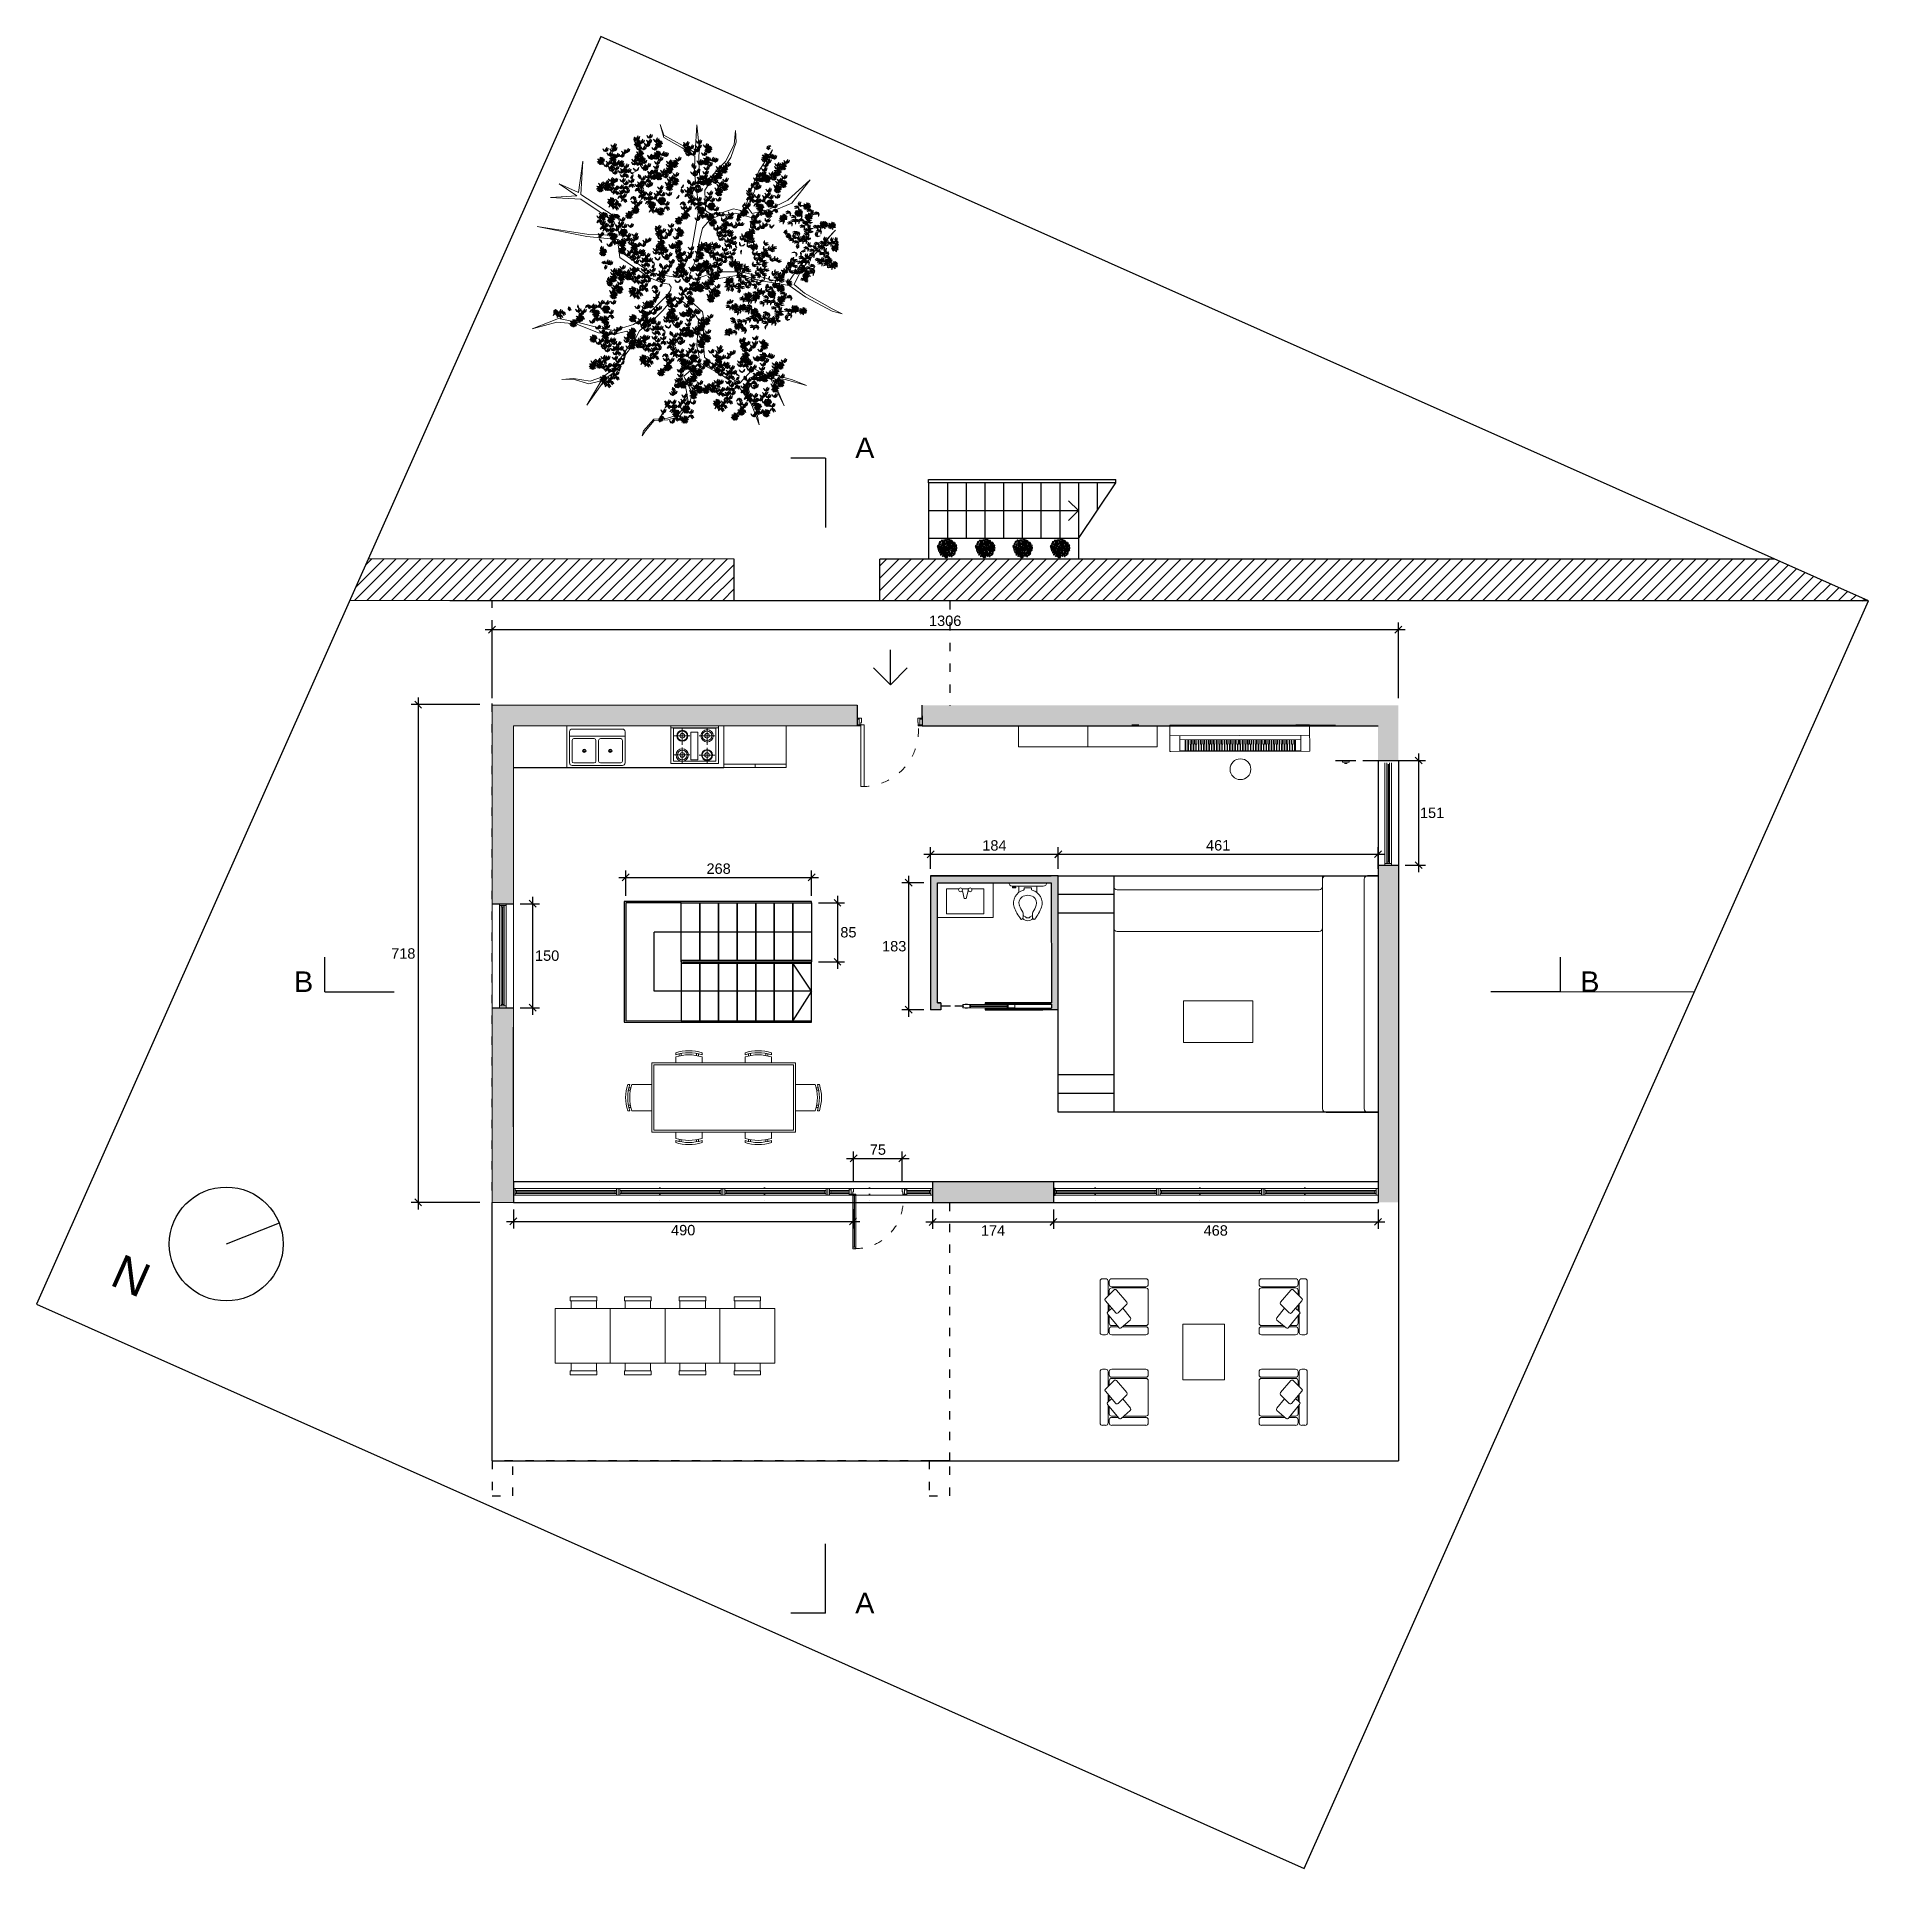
# Model space of a CAD drawing. Header units: inches. Extents: x -173 to 14008, y -3334 to 10368.
# Drawn here: x 8476 to 11117, y -1597 to 1044 of the extents above; entities that cross this region are included whole.
import ezdxf

# ---------------------------------------------------------------- set-up
doc = ezdxf.new("R2010")
doc.units = ezdxf.units.IN
doc.header["$MEASUREMENT"] = 0
for name, pattern in [('ACAD_ISO03W100', [30, 12, -18]), ('ACAD_ISO07W100', [3, 0, -3]), ('TRATTEGGIATA2', [9.525, 6.35, -3.175])]:
    doc.linetypes.add(name, pattern=pattern)
for name, color, linetype, lineweight in [('ARREDAMENTO', 8, 'Continuous', 18), ('INFISSI', 4, 'Continuous', 18), ('PORTE_finestre_doors_windows', 4, 'Continuous', 15), ('QUOTE', 6, 'Continuous', 9)]:
    doc.layers.add(name, color=color, linetype=linetype, lineweight=lineweight)
doc.layers.add('ARREDI_interni - furniture', color=8, linetype='Continuous')
doc.styles.add('ARCH', font='txt')
doc.styles.get("Standard").update_dxf_attribs({"font": 'Arial.ttf'})
doc.dimstyles.get("Standard").update_dxf_attribs({"dimtxt": 15, "dimasz": 10, "dimexe": 10, "dimexo": 10, "dimgap": 5, "dimtad": 2, "dimtih": 1, "dimtoh": 1, "dimdec": 0, "dimzin": 0, "dimdsep": 46, "dimtxsty": 'Standard', "dimblk": 'OBLIQUE', "dimblk1": 'OBLIQUE', "dimblk2": 'OBLIQUE', "dimcen": 0.09, "dimdle": 10, "dimadec": 0, "dimazin": 0, "dimtfac": 1, "dimtdec": 0, "dimtofl": 0, "dimtmove": 0, "dimatfit": 3, "dimldrblk": 'OBLIQUE', "dimfxl": 1, "dimtolj": 1, "dimtzin": 0, "dimarcsym": 0})

msp = doc.modelspace()

# ---------------------------------------------------------------- texts
for s, p in [('A', (9656.5, 436.1)), ('B', (8847.5, -333.5)), ('B', (10701.7, -333.5)), ('A', (9656.5, -1229.2))]:
    msp.add_text(s, height=29.7, rotation=360).set_placement(p)
at = {"insert": (8600, -710.1), "char_height": 49, "attachment_point": 1, "rotation": 336}
msp.add_mtext_dynamic_manual_height_columns('N', width=1.148, gutter_width=1, heights=[0], dxfattribs=at)

# ---------------------------------------------------------------- blocks, each defined once
blk = doc.blocks.new('_Oblique')
at = {"color": 0, "linetype": 'ByBlock', "lineweight": -2}
blk.add_line((-0.5, -0.5), (0.5, 0.5), dxfattribs=at)
blk = doc.blocks.new('*D40')
at = {"layer": 'Defpoints', "color": 0, "transparency": 16777216}
for p in [(9125.4, 80.8), (9026.5, -636.9), (9125.4, -636.9)]:
    blk.add_point(p, dxfattribs=at)
at = {"layer": 'QUOTE', "color": 0, "lineweight": -2, "transparency": 16777216}
for p, q in [((9115.4, 80.8), (9016.5, 80.8)), ((9026.5, 90.8), (9026.5, -646.9)), ((9115.4, -636.9), (9016.5, -636.9))]:
    blk.add_line(p, q, dxfattribs=at)
at = {"layer": 'QUOTE', "color": 0, "lineweight": -2, "transparency": 16777216, "xscale": 10, "yscale": 10, "zscale": 10}
for p, rotation in [((9026.5, 80.8), 90), ((9026.5, -636.9), 270)]:
    blk.add_blockref('_Oblique', p, dxfattribs=dict(at, rotation=rotation))
at = {"layer": 'QUOTE', "color": 0, "transparency": 16777216, "insert": (9005, -278.1), "char_height": 15, "attachment_point": 5}
blk.add_mtext('\\A1;718', dxfattribs=at)
blk = doc.blocks.new('*D41')
at = {"layer": 'Defpoints', "color": 0, "transparency": 16777216}
for p in [(10439.5, 188.9), (9133, 79.9), (10439.5, 79.9)]:
    blk.add_point(p, dxfattribs=at)
at = {"layer": 'QUOTE', "color": 0, "lineweight": -2, "transparency": 16777216}
for p, q in [((9123, 188.9), (10449.5, 188.9)), ((9133, 89.9), (9133, 198.9)), ((10439.5, 89.9), (10439.5, 198.9))]:
    blk.add_line(p, q, dxfattribs=at)
at = {"layer": 'QUOTE', "color": 0, "lineweight": -2, "transparency": 16777216, "xscale": 10, "yscale": 10, "zscale": 10, "rotation": 180}
blk.add_blockref('_Oblique', (9133, 188.9), dxfattribs=at)
at = {"layer": 'QUOTE', "color": 0, "lineweight": -2, "transparency": 16777216, "xscale": 10, "yscale": 10, "zscale": 10}
blk.add_blockref('_Oblique', (10439.5, 188.9), dxfattribs=at)
at = {"layer": 'QUOTE', "color": 0, "transparency": 16777216, "insert": (9786.2, 201.5), "char_height": 15, "attachment_point": 5}
blk.add_mtext('\\A1;1306', dxfattribs=at)
blk = doc.blocks.new('*D45')
at = {"layer": 'Defpoints', "color": 0, "transparency": 16777216}
for p in [(10378.3, 0.2), (10439.5, -150.7), (10468.7, -150.7)]:
    blk.add_point(p, dxfattribs=at)
at = {"layer": 'QUOTE', "color": 0, "lineweight": -2, "transparency": 16777216}
for p, q in [((10388.3, 0.2), (10478.7, 0.2)), ((10468.7, 10.2), (10468.7, -160.7)), ((10449.5, -150.7), (10478.7, -150.7))]:
    blk.add_line(p, q, dxfattribs=at)
at = {"layer": 'QUOTE', "color": 0, "lineweight": -2, "transparency": 16777216, "xscale": 10, "yscale": 10, "zscale": 10}
for p, rotation in [((10468.7, 0.2), 90), ((10468.7, -150.7), 270)]:
    blk.add_blockref('_Oblique', p, dxfattribs=dict(at, rotation=rotation))
at = {"layer": 'QUOTE', "color": 0, "transparency": 16777216, "insert": (10488.1, -75.3), "char_height": 15, "attachment_point": 5}
blk.add_mtext('\\A1;151', dxfattribs=at)
blk = doc.blocks.new('15PTOI06')
for p, q in [((8, 8.5), (8, -8.5)), ((11.5, 5), (8, 5)), ((9, 2), (9.765178, 2)), ((9, -2), (9, 2)), ((23.431562, 2.5), (24.727861, 2.5)), ((24.931034, 1.327586), (24.062054, 2.5)), ((11.5, -5), (8, -5)), ((8.5, -8), (8, -8)), ((8, -8.5), (9, -8.5)), ((9, -6.5), (8.5, -6.5)), ((8.5, -6.5), (8.5, -8)), ((9.765178, -2), (9, -2)), ((9, -8.5), (9, -6.5)), ((23.431562, -2.5), (24.690476, -2.5)), ((24.931034, -1.327586), (24.062054, -2.5))]:
    blk.add_line(p, q)
for centre, radius, start, end in [((6, 8.5), 2, 0, 90), ((9.765178, 2.5), 0.5, 270, 346.116636), ((17.25, 0.65), 7.210062, 71.816347, 166.116636), ((19.118098, 0), 6.118098, 147.797266, 212.202734), ((17.25, 0.65), 4.210062, 71.816347, 142.891702), ((12, -13.75), 19.534695, 57.937508, 70.559965), ((12, -13.75), 22.534695, 51.265418, 70.559965), ((23.431562, 4.5), 2, 237.937508, 270), ((24.727861, 4.5), 2, 270, 314.939898), ((23.666667, 0), 1.833333, 313.602819, 46.397181), ((23.166667, 0), 3.833333, 313.602819, 46.397181), ((25.787408, 3.438228), 0.5, 314.939898, 51.265418), ((6, -8.5), 2, 270, 0), ((9.765178, -2.5), 0.5, 13.883364, 90), ((17.25, -0.65), 7.210062, 193.883364, 288.183653), ((17.25, -0.65), 4.210062, 217.108298, 288.183653), ((12, 13.75), 19.534695, 289.440035, 302.062492), ((12, 13.75), 22.534695, 289.440035, 308.665009), ((23.431562, -4.5), 2, 90, 122.062492), ((24.690476, -4.5), 2, 44.162471, 90), ((25.766527, -3.454957), 0.5, 308.665009, 44.162471)]:
    blk.add_arc(centre, radius, start, end)
at = {"style": 'ARCH'}
for tag, p, flags in [('ITEM', (0, -19.5), 3), ('ROOM_NUMBER', (0, -28.5), 1)]:
    blk.add_attdef(tag, p, '', height=6, dxfattribs=dict(at, flags=flags))
blk = doc.blocks.new('DBLSK32T')
for p, q in [((-16, -4), (16, -4)), ((-0.75, -18.5), (-0.75, -6.5)), ((0.75, -6.5), (0.75, -18.5))]:
    blk.add_line(p, q)
for points in [[(-14.5, 0), (14.5, 0)], [(-16, -19.5), (-16, -1.5)], [(-14.5, -18.5), (-14.5, -6.5)], [(-13.5, -5.5), (-1.75, -5.5)], [(1.75, -5.5), (13.5, -5.5)], [(14.5, -6.5), (14.5, -18.5)], [(16, -1.5), (16, -19.5)], [(14.5, -21), (-14.5, -21)], [(-1.75, -19.5), (-13.5, -19.5)], [(13.5, -19.5), (1.75, -19.5)]]:
    blk.add_lwpolyline(points)
for centre, radius in [((-7.5, -12.5), 1), ((-7.5, -12.5), 0.5), ((7.5, -12.5), 1), ((7.5, -12.5), 0.5)]:
    blk.add_circle(centre, radius)
for centre, radius, start, end in [((-14.5, -1.5), 1.5, 90, 180), ((14.5, -1.5), 1.5, 0, 90), ((-13.5, -6.5), 1, 90, 180), ((-1.75, -6.5), 1, 0, 90), ((1.75, -6.5), 1, 90, 180), ((13.5, -6.5), 1, 0, 90), ((-14.5, -19.5), 1.5, 180, 270), ((-13.5, -18.5), 1, 180, 270), ((-1.75, -18.5), 1, 270, 0), ((1.75, -18.5), 1, 180, 270), ((13.5, -18.5), 1, 270, 0), ((14.5, -19.5), 1.5, 270, 0)]:
    blk.add_arc(centre, radius, start, end)
blk = doc.blocks.new('fornello')
at = {"ltscale": 0.02}
for p, q in [((18050, 11273.9), (17990, 11273.9)), ((17993.2, 11273.9), (17993.2, 11197.7)), ((18005.8, 11255.5), (18005.8, 11267.8)), ((18036.7, 11255.5), (18036.7, 11267.8)), ((18050, 11273.9), (18050, 11197.7)), ((18005.8, 11255.5), (17993.9, 11255.5)), ((18005.8, 11255.5), (18020, 11255.5)), ((18005.8, 11255.5), (18005.8, 11242.6)), ((18036.7, 11255.5), (18024.8, 11255.5)), ((18036.7, 11255.5), (18036.7, 11242.6)), ((18036.7, 11255.5), (18050.9, 11255.5)), ((18005.8, 11215.8), (17993.9, 11215.8)), ((18005.8, 11215.8), (18005.8, 11228.1)), ((18005.8, 11215.8), (18005.8, 11202.9)), ((18005.8, 11215.8), (18020, 11215.8)), ((18036.5, 11215.7), (18024.6, 11215.7)), ((18036.5, 11215.7), (18036.5, 11227.9)), ((18036.5, 11215.7), (18036.5, 11202.8)), ((18036.5, 11215.7), (18050.7, 11215.7)), ((18050, 11197.7), (17990, 11197.7))]:
    blk.add_line(p, q, dxfattribs=at)
blk.add_lwpolyline([(18000, 11240.6), (18044.4, 11240.6), (18044.4, 11229.6), (18000, 11229.6)], close=True, dxfattribs=at)
for centre, radius in [((18005.8, 11255.5), 9.9), ((18005.8, 11255.5), 7.78), ((18005.8, 11255.5), 3.78), ((18036.7, 11255.5), 8.81), ((18036.7, 11255.5), 7.78), ((18036.7, 11255.5), 3.78), ((18005.8, 11215.9), 8.8), ((18005.8, 11215.8), 7.78), ((18005.8, 11215.8), 3.78), ((18036.5, 11215.7), 9.9), ((18036.5, 11215.7), 7.78), ((18036.5, 11215.7), 3.78)]:
    blk.add_circle(centre, radius, dxfattribs=at)
blk = doc.blocks.new('divanetto')
at = {"layer": 'ARREDAMENTO'}
for p, q in [((5862.5, 7448.2), (5862.5, 7399)), ((5870.6, 7451.6), (5865.9, 7451.6)), ((5874, 7448.2), (5874, 7414.3)), ((5875.8, 7448.2), (5875.8, 7416.3)), ((5926.6, 7451.6), (5879.2, 7451.6)), ((5930.1, 7448.2), (5930.1, 7399)), ((5931.8, 7448.2), (5931.8, 7399)), ((5935.3, 7451.6), (5939.9, 7451.6)), ((5943.4, 7448.2), (5943.4, 7399)), ((5883.8, 7425.9), (5872.5, 7412.5)), ((5887.1, 7426.2), (5900.7, 7415)), ((5906.6, 7420.8), (5894.1, 7408.4)), ((5927, 7405.8), (5909.7, 7420.9)), ((5865.9, 7395.5), (5870.6, 7395.5)), ((5865.9, 7393.8), (5892, 7393.8)), ((5872.9, 7409.2), (5892.7, 7393.2)), ((5874, 7408.3), (5874, 7399)), ((5875.8, 7406.9), (5875.8, 7399)), ((5879.2, 7395.5), (5889.8, 7395.5)), ((5894.2, 7405), (5911.6, 7389.9)), ((5895.8, 7393.4), (5901.1, 7399)), ((5896.2, 7393.8), (5907, 7393.8)), ((5897.8, 7395.5), (5905.1, 7395.5)), ((5914.7, 7390), (5927.1, 7402.4)), ((5918.6, 7393.8), (5939.9, 7393.8)), ((5920.3, 7395.5), (5926.6, 7395.5)), ((5939.9, 7395.5), (5935.3, 7395.5)), ((5862.5, 7390.3), (5862.5, 7385.7)), ((5865.9, 7382.2), (5939.9, 7382.2)), ((5943.4, 7390.3), (5943.4, 7385.7))]:
    blk.add_line(p, q, dxfattribs=at)
for centre, radius, start, end in [((5865.9, 7448.2), 3.47, 90, 180), ((5870.6, 7448.2), 3.47, 360, 90), ((5879.2, 7448.2), 3.47, 90, 180), ((5926.6, 7448.2), 3.47, 360, 90), ((5935.3, 7448.2), 3.47, 90, 180), ((5939.9, 7448.2), 3.47, 360, 90), ((5885.6, 7424.4), 2.31, 50.5877, 139.8027), ((5908.2, 7419.2), 2.31, 48.8652, 134.8526), ((5865.9, 7399), 3.47, 180, 270), ((5865.9, 7390.3), 3.47, 90, 180), ((5870.6, 7399), 3.47, 270, 360), ((5874.3, 7411), 2.31, 139.8027, 231.1451), ((5879.2, 7399), 3.47, 180, 270), ((5895.7, 7406.7), 2.31, 134.8526, 228.965), ((5926.6, 7399), 3.47, 270, 360), ((5925.5, 7404), 2.31, 315.0823, 48.8652), ((5935.3, 7399), 3.47, 180, 270), ((5939.9, 7399), 3.47, 270, 360), ((5939.9, 7390.3), 3.47, 360, 90), ((5865.9, 7385.7), 3.47, 180, 270), ((5894.1, 7395), 2.31, 231.1451, 316.0734), ((5913.1, 7391.6), 2.31, 228.965, 315.0823), ((5939.9, 7385.7), 3.47, 270, 360)]:
    blk.add_arc(centre, radius, start, end, dxfattribs=at)
blk = doc.blocks.new('PIANO')
at = {"layer": 'ARREDAMENTO'}
for p, q in [((5984.2, -26.2), (5984.2, -63.9)), ((5984.2, -26.2), (6185.7, -26.2)), ((6185.7, -63.4), (6185.6, -26.2)), ((5984.2, -41.2), (6185.7, -40.6)), ((5998.7, -41.1), (5998.7, -63.9)), ((5998.7, -47.1), (6172.7, -46.7)), ((6006.2, -47.1), (6006.2, -63.1)), ((6007.2, -47.1), (6007.2, -63.1)), ((6010.2, -47.1), (6010.2, -63.1)), ((6011, -47.1), (6011, -63.1)), ((6013.3, -47.1), (6013.3, -53.6)), ((6015.3, -47.1), (6015.3, -53.5)), ((6017.1, -47.1), (6017.1, -53.5)), ((6019.1, -47.1), (6019.1, -53.5)), ((6020.8, -47.1), (6020.8, -53.5)), ((6022.8, -47.1), (6022.8, -53.5)), ((6025.2, -47.1), (6025.2, -63.1)), ((6026, -47.1), (6026, -63.1)), ((6028.3, -47), (6028.3, -53.5)), ((6030.3, -47), (6030.3, -53.5)), ((6032.1, -47), (6032.1, -53.5)), ((6034.1, -47), (6034.1, -53.5)), ((6036.5, -47), (6036.5, -63)), ((6037.2, -47), (6037.2, -63)), ((6039.6, -47), (6039.6, -53.5)), ((6041.6, -47), (6041.6, -53.5)), ((6043.3, -47), (6043.3, -53.5)), ((6045.3, -47), (6045.3, -53.5)), ((6047.1, -47), (6047.1, -53.5)), ((6049.1, -47), (6049.1, -53.5)), ((6051.5, -47), (6051.5, -63)), ((6052.2, -47), (6052.2, -63)), ((6054.6, -47), (6054.6, -53.4)), ((6056.6, -47), (6056.6, -53.4)), ((6058.3, -47), (6058.3, -53.4)), ((6060.3, -47), (6060.3, -53.4)), ((6062.7, -47), (6062.7, -63)), ((6063.5, -47), (6063.5, -63)), ((6065.8, -47), (6065.8, -53.4)), ((6067.8, -46.9), (6067.8, -53.4)), ((6069.6, -46.9), (6069.6, -53.4)), ((6071.6, -46.9), (6071.6, -53.4)), ((6073.3, -46.9), (6073.3, -53.4)), ((6075.3, -46.9), (6075.3, -53.4)), ((6077.7, -46.9), (6077.7, -62.9)), ((6078.5, -46.9), (6078.5, -62.9)), ((6080.8, -46.9), (6080.8, -53.4)), ((6082.8, -46.9), (6082.8, -53.4)), ((6084.6, -46.9), (6084.6, -53.4)), ((6086.6, -46.9), (6086.6, -53.4)), ((6089, -46.9), (6089, -62.9)), ((6089.7, -46.9), (6089.7, -62.9)), ((6092.1, -46.9), (6092.1, -53.3)), ((6094.1, -46.9), (6094.1, -53.3)), ((6095.8, -46.9), (6095.8, -53.3)), ((6097.8, -46.9), (6097.8, -53.3)), ((6099.6, -46.9), (6099.6, -53.3)), ((6101.6, -46.9), (6101.6, -53.3)), ((6104, -46.9), (6104, -62.9)), ((6104.7, -46.9), (6104.7, -62.9)), ((6107.1, -46.8), (6107.1, -53.3)), ((6109.1, -46.8), (6109.1, -53.3)), ((6110.8, -46.8), (6110.8, -53.3)), ((6112.8, -46.8), (6112.8, -53.3)), ((6115.2, -46.8), (6115.2, -62.8)), ((6116, -46.8), (6116, -62.8)), ((6118.3, -46.8), (6118.3, -53.3)), ((6120.3, -46.8), (6120.3, -53.3)), ((6122.1, -46.8), (6122.1, -53.3)), ((6124.1, -46.8), (6124.1, -53.3)), ((6125.8, -46.8), (6125.8, -53.3)), ((6127.8, -46.8), (6127.8, -53.3)), ((6130.2, -46.8), (6130.2, -62.8)), ((6131, -46.8), (6131, -62.8)), ((6133.3, -46.8), (6133.3, -53.2)), ((6135.3, -46.8), (6135.3, -53.2)), ((6137.1, -46.8), (6137.1, -53.2)), ((6139.1, -46.8), (6139.1, -53.2)), ((6141.5, -46.8), (6141.5, -62.8)), ((6142.2, -46.8), (6142.2, -62.8)), ((6144.6, -46.7), (6144.6, -53.2)), ((6146.6, -46.7), (6146.6, -53.2)), ((6148.3, -46.7), (6148.3, -53.2)), ((6150.3, -46.7), (6150.3, -53.2)), ((6152.1, -46.7), (6152.1, -53.2)), ((6154.1, -46.7), (6154.1, -53.2)), ((6156.5, -46.7), (6156.5, -62.7)), ((6157.2, -46.7), (6157.2, -62.7)), ((6159.6, -46.7), (6159.6, -53.2)), ((6161.6, -46.7), (6161.6, -53.2)), ((6164, -46.7), (6164, -62.7)), ((6165.2, -62.7), (6165.2, -46.7)), ((6172.7, -63.4), (6172.7, -40.7)), ((5984.2, -63.9), (5985.7, -63.9)), ((5985.7, -63.9), (6185.7, -63.4)), ((5998.7, -63.1), (6172.7, -62.7)), ((6013.3, -53.6), (6015.3, -53.5)), ((6014, -53.6), (6014, -63.1)), ((6014.7, -53.5), (6014.7, -63.1)), ((6017.1, -53.5), (6019.1, -53.5)), ((6017.7, -53.5), (6017.7, -63.1)), ((6018.5, -53.5), (6018.5, -63.1)), ((6022.8, -53.5), (6020.8, -53.5)), ((6021.5, -53.5), (6021.5, -63.1)), ((6022.2, -53.5), (6022.2, -63.1)), ((6028.3, -53.5), (6030.3, -53.5)), ((6029, -53.5), (6029, -63)), ((6029.7, -53.5), (6029.7, -63)), ((6034.1, -53.5), (6032.1, -53.5)), ((6032.7, -53.5), (6032.7, -63)), ((6033.5, -53.5), (6033.5, -63)), ((6039.6, -53.5), (6041.6, -53.5)), ((6040.2, -53.5), (6040.2, -63)), ((6041, -53.5), (6041, -63)), ((6043.3, -53.5), (6045.3, -53.5)), ((6044, -53.5), (6044, -63)), ((6044.7, -53.5), (6044.7, -63)), ((6049.1, -53.5), (6047.1, -53.5)), ((6047.7, -53.5), (6047.7, -63)), ((6048.5, -53.5), (6048.5, -63)), ((6054.6, -53.4), (6056.6, -53.4)), ((6055.2, -53.4), (6055.2, -63)), ((6056, -53.4), (6056, -63)), ((6060.3, -53.4), (6058.3, -53.4)), ((6059, -53.4), (6059, -63)), ((6059.7, -53.4), (6059.7, -63)), ((6065.8, -53.4), (6067.8, -53.4)), ((6066.5, -53.4), (6066.5, -62.9)), ((6067.2, -53.4), (6067.2, -62.9)), ((6069.6, -53.4), (6071.6, -53.4)), ((6070.2, -53.4), (6070.2, -62.9)), ((6071, -53.4), (6071, -62.9)), ((6075.3, -53.4), (6073.3, -53.4)), ((6074, -53.4), (6074, -62.9)), ((6074.7, -53.4), (6074.7, -62.9)), ((6080.8, -53.4), (6082.8, -53.4)), ((6081.5, -53.4), (6081.5, -62.9)), ((6082.2, -53.4), (6082.2, -62.9)), ((6086.6, -53.4), (6084.6, -53.4)), ((6085.2, -53.4), (6085.2, -62.9)), ((6086, -53.4), (6086, -62.9)), ((6092.1, -53.3), (6094.1, -53.3)), ((6092.7, -53.3), (6092.7, -62.9)), ((6093.5, -53.3), (6093.5, -62.9)), ((6095.8, -53.3), (6097.8, -53.3)), ((6096.5, -53.3), (6096.5, -62.9)), ((6097.2, -53.3), (6097.2, -62.9)), ((6101.6, -53.3), (6099.6, -53.3)), ((6100.2, -53.3), (6100.2, -62.9)), ((6101, -53.3), (6101, -62.9)), ((6107.1, -53.3), (6109.1, -53.3)), ((6107.7, -53.3), (6107.7, -62.8)), ((6108.5, -53.3), (6108.5, -62.8)), ((6112.8, -53.3), (6110.8, -53.3)), ((6111.5, -53.3), (6111.5, -62.8)), ((6112.2, -53.3), (6112.2, -62.8)), ((6118.3, -53.3), (6120.3, -53.3)), ((6119, -53.3), (6119, -62.8)), ((6119.7, -53.3), (6119.7, -62.8)), ((6122.1, -53.3), (6124.1, -53.3)), ((6122.7, -53.3), (6122.7, -62.8)), ((6123.5, -53.3), (6123.5, -62.8)), ((6127.8, -53.3), (6125.8, -53.3)), ((6126.5, -53.3), (6126.5, -62.8)), ((6127.2, -53.3), (6127.2, -62.8)), ((6133.3, -53.2), (6135.3, -53.2)), ((6134, -53.2), (6134, -62.8)), ((6134.7, -53.2), (6134.7, -62.8)), ((6139.1, -53.2), (6137.1, -53.2)), ((6137.7, -53.2), (6137.7, -62.8)), ((6138.5, -53.2), (6138.5, -62.8)), ((6144.6, -53.2), (6146.6, -53.2)), ((6145.2, -53.2), (6145.2, -62.7)), ((6146, -53.2), (6146, -62.7)), ((6148.3, -53.2), (6150.3, -53.2)), ((6149, -53.2), (6149, -62.7)), ((6149.7, -53.2), (6149.7, -62.7)), ((6154.1, -53.2), (6152.1, -53.2)), ((6152.7, -53.2), (6152.7, -62.7)), ((6153.5, -53.2), (6153.5, -62.7)), ((6159.6, -53.2), (6161.6, -53.2)), ((6160.2, -53.2), (6160.2, -62.7)), ((6161, -53.2), (6161, -62.7))]:
    blk.add_line(p, q, dxfattribs=at)
blk = doc.blocks.new('*D82')
at = {"layer": 'Defpoints', "color": 0, "transparency": 16777216}
for p in [(9949.2, -134.9), (9765.2, -166.1), (9949.2, -166.1)]:
    blk.add_point(p, dxfattribs=at)
at = {"layer": 'QUOTE', "color": 0, "lineweight": -2, "transparency": 16777216}
for p, q in [((9765.2, -156.1), (9765.2, -124.9)), ((9949.2, -156.1), (9949.2, -124.9)), ((9755.2, -134.9), (9959.2, -134.9))]:
    blk.add_line(p, q, dxfattribs=at)
at = {"layer": 'QUOTE', "color": 0, "lineweight": -2, "transparency": 16777216, "xscale": 10, "yscale": 10, "zscale": 10, "rotation": 180}
blk.add_blockref('_Oblique', (9765.2, -134.9), dxfattribs=at)
at = {"layer": 'QUOTE', "color": 0, "lineweight": -2, "transparency": 16777216, "xscale": 10, "yscale": 10, "zscale": 10}
blk.add_blockref('_Oblique', (9949.2, -134.9), dxfattribs=at)
at = {"layer": 'QUOTE', "color": 0, "transparency": 16777216, "insert": (9857.2, -122.3), "char_height": 15, "attachment_point": 5}
blk.add_mtext('\\A1;184', dxfattribs=at)
blk = doc.blocks.new('*D83')
at = {"layer": 'Defpoints', "color": 0, "transparency": 16777216}
for p in [(9765.2, -176.1), (9733.5, -359.1), (9765.2, -359.1)]:
    blk.add_point(p, dxfattribs=at)
at = {"layer": 'QUOTE', "color": 0, "lineweight": -2, "transparency": 16777216}
for p, q in [((9755.2, -176.1), (9723.5, -176.1)), ((9733.5, -166.1), (9733.5, -369.1)), ((9755.2, -359.1), (9723.5, -359.1))]:
    blk.add_line(p, q, dxfattribs=at)
at = {"layer": 'QUOTE', "color": 0, "lineweight": -2, "transparency": 16777216, "xscale": 10, "yscale": 10, "zscale": 10}
for p, rotation in [((9733.5, -176.1), 90), ((9733.5, -359.1), 270)]:
    blk.add_blockref('_Oblique', p, dxfattribs=dict(at, rotation=rotation))
at = {"layer": 'QUOTE', "color": 0, "transparency": 16777216, "insert": (9712.7, -267.6), "char_height": 15, "attachment_point": 5}
blk.add_mtext('\\A1;183', dxfattribs=at)
blk = doc.blocks.new('*D84')
at = {"layer": 'Defpoints', "color": 0, "transparency": 16777216}
for p in [(9593.6, -205), (9593.6, -290), (9631, -290)]:
    blk.add_point(p, dxfattribs=at)
at = {"layer": 'QUOTE', "color": 0, "lineweight": -2, "transparency": 16777216}
for p, q in [((9603.6, -205), (9641, -205)), ((9631, -195), (9631, -300)), ((9603.6, -290), (9641, -290))]:
    blk.add_line(p, q, dxfattribs=at)
at = {"layer": 'QUOTE', "color": 0, "lineweight": -2, "transparency": 16777216, "xscale": 10, "yscale": 10, "zscale": 10}
for p, rotation in [((9631, -205), 90), ((9631, -290), 270)]:
    blk.add_blockref('_Oblique', p, dxfattribs=dict(at, rotation=rotation))
at = {"layer": 'QUOTE', "color": 0, "transparency": 16777216, "insert": (9646.7, -247.5), "char_height": 15, "attachment_point": 5}
blk.add_mtext('\\A1;85', dxfattribs=at)
blk = doc.blocks.new('*D85')
at = {"layer": 'Defpoints', "color": 0, "transparency": 16777216}
for p in [(9724.3, -573.4), (9654.1, -617), (9724.3, -617)]:
    blk.add_point(p, dxfattribs=at)
at = {"layer": 'QUOTE', "color": 0, "lineweight": -2, "transparency": 16777216}
for p, q in [((9644.1, -573.4), (9734.3, -573.4)), ((9654.1, -607), (9654.1, -563.4)), ((9724.3, -607), (9724.3, -563.4))]:
    blk.add_line(p, q, dxfattribs=at)
at = {"layer": 'QUOTE', "color": 0, "lineweight": -2, "transparency": 16777216, "xscale": 10, "yscale": 10, "zscale": 10, "rotation": 180}
blk.add_blockref('_Oblique', (9654.1, -573.4), dxfattribs=at)
at = {"layer": 'QUOTE', "color": 0, "lineweight": -2, "transparency": 16777216, "xscale": 10, "yscale": 10, "zscale": 10}
blk.add_blockref('_Oblique', (9724.3, -573.4), dxfattribs=at)
at = {"layer": 'QUOTE', "color": 0, "transparency": 16777216, "insert": (9689.2, -560.8), "char_height": 15, "attachment_point": 5}
blk.add_mtext('\\A1;75', dxfattribs=at)
blk = doc.blocks.new('*D86')
at = {"layer": 'Defpoints', "color": 0, "transparency": 16777216}
for p in [(9768.1, -636.9), (9942.3, -636.9), (9942.3, -664.9)]:
    blk.add_point(p, dxfattribs=at)
at = {"layer": 'QUOTE', "color": 0, "lineweight": -2, "transparency": 16777216}
for p, q in [((9768.1, -646.9), (9768.1, -674.9)), ((9942.3, -646.9), (9942.3, -674.9)), ((9758.1, -664.9), (9952.3, -664.9))]:
    blk.add_line(p, q, dxfattribs=at)
at = {"layer": 'QUOTE', "color": 0, "lineweight": -2, "transparency": 16777216, "xscale": 10, "yscale": 10, "zscale": 10, "rotation": 180}
blk.add_blockref('_Oblique', (9768.1, -664.9), dxfattribs=at)
at = {"layer": 'QUOTE', "color": 0, "lineweight": -2, "transparency": 16777216, "xscale": 10, "yscale": 10, "zscale": 10}
blk.add_blockref('_Oblique', (9942.3, -664.9), dxfattribs=at)
at = {"layer": 'QUOTE', "color": 0, "transparency": 16777216, "insert": (9855.2, -677.4), "char_height": 15, "attachment_point": 5}
blk.add_mtext('\\A1;174', dxfattribs=at)
blk = doc.blocks.new('*D87')
at = {"layer": 'Defpoints', "color": 0, "transparency": 16777216}
for p in [(9942.3, -636.9), (10410.2, -636.9), (10410.2, -664.8)]:
    blk.add_point(p, dxfattribs=at)
at = {"layer": 'QUOTE', "color": 0, "lineweight": -2, "transparency": 16777216}
for p, q in [((9942.3, -646.9), (9942.3, -674.8)), ((10410.2, -646.9), (10410.2, -674.8)), ((9932.3, -664.8), (10420.2, -664.8))]:
    blk.add_line(p, q, dxfattribs=at)
at = {"layer": 'QUOTE', "color": 0, "lineweight": -2, "transparency": 16777216, "xscale": 10, "yscale": 10, "zscale": 10, "rotation": 180}
blk.add_blockref('_Oblique', (9942.3, -664.8), dxfattribs=at)
at = {"layer": 'QUOTE', "color": 0, "lineweight": -2, "transparency": 16777216, "xscale": 10, "yscale": 10, "zscale": 10}
blk.add_blockref('_Oblique', (10410.2, -664.8), dxfattribs=at)
at = {"layer": 'QUOTE', "color": 0, "transparency": 16777216, "insert": (10176.2, -677.4), "char_height": 15, "attachment_point": 5}
blk.add_mtext('\\A1;468', dxfattribs=at)
blk = doc.blocks.new('*D88')
at = {"layer": 'Defpoints', "color": 0, "transparency": 16777216}
for p in [(9163.7, -636.9), (9653.3, -636.8), (9653.3, -664.3)]:
    blk.add_point(p, dxfattribs=at)
at = {"layer": 'QUOTE', "color": 0, "lineweight": -2, "transparency": 16777216}
for p, q in [((9163.7, -646.9), (9163.7, -674.3)), ((9653.3, -646.8), (9653.3, -674.3)), ((9153.7, -664.3), (9663.3, -664.3))]:
    blk.add_line(p, q, dxfattribs=at)
at = {"layer": 'QUOTE', "color": 0, "lineweight": -2, "transparency": 16777216, "xscale": 10, "yscale": 10, "zscale": 10, "rotation": 180}
blk.add_blockref('_Oblique', (9163.7, -664.3), dxfattribs=at)
at = {"layer": 'QUOTE', "color": 0, "lineweight": -2, "transparency": 16777216, "xscale": 10, "yscale": 10, "zscale": 10}
blk.add_blockref('_Oblique', (9653.3, -664.3), dxfattribs=at)
at = {"layer": 'QUOTE', "color": 0, "transparency": 16777216, "insert": (9408.5, -676.9), "char_height": 15, "attachment_point": 5}
blk.add_mtext('\\A1;490', dxfattribs=at)
blk = doc.blocks.new('*D89')
at = {"layer": 'Defpoints', "color": 0, "transparency": 16777216}
for p in [(9593.6, -168.4), (9325.6, -205), (9593.6, -205)]:
    blk.add_point(p, dxfattribs=at)
at = {"layer": 'QUOTE', "color": 0, "lineweight": -2, "transparency": 16777216}
for p, q in [((9325.6, -195), (9325.6, -158.4)), ((9593.6, -195), (9593.6, -158.4)), ((9315.6, -168.4), (9603.6, -168.4))]:
    blk.add_line(p, q, dxfattribs=at)
at = {"layer": 'QUOTE', "color": 0, "lineweight": -2, "transparency": 16777216, "xscale": 10, "yscale": 10, "zscale": 10, "rotation": 180}
blk.add_blockref('_Oblique', (9325.6, -168.4), dxfattribs=at)
at = {"layer": 'QUOTE', "color": 0, "lineweight": -2, "transparency": 16777216, "xscale": 10, "yscale": 10, "zscale": 10}
blk.add_blockref('_Oblique', (9593.6, -168.4), dxfattribs=at)
at = {"layer": 'QUOTE', "color": 0, "transparency": 16777216, "insert": (9459.6, -155.8), "char_height": 15, "attachment_point": 5}
blk.add_mtext('\\A1;268', dxfattribs=at)
blk = doc.blocks.new('*D90')
at = {"layer": 'Defpoints', "color": 0, "transparency": 16777216}
for p in [(10410.2, -134.8), (9949.2, -166.1), (10410.2, -166.1)]:
    blk.add_point(p, dxfattribs=at)
at = {"layer": 'QUOTE', "color": 0, "lineweight": -2, "transparency": 16777216}
for p, q in [((9949.2, -156.1), (9949.2, -124.8)), ((10410.2, -156.1), (10410.2, -124.8)), ((9939.2, -134.8), (10420.2, -134.8))]:
    blk.add_line(p, q, dxfattribs=at)
at = {"layer": 'QUOTE', "color": 0, "lineweight": -2, "transparency": 16777216, "xscale": 10, "yscale": 10, "zscale": 10, "rotation": 180}
blk.add_blockref('_Oblique', (9949.2, -134.8), dxfattribs=at)
at = {"layer": 'QUOTE', "color": 0, "lineweight": -2, "transparency": 16777216, "xscale": 10, "yscale": 10, "zscale": 10}
blk.add_blockref('_Oblique', (10410.2, -134.8), dxfattribs=at)
at = {"layer": 'QUOTE', "color": 0, "transparency": 16777216, "insert": (10179.7, -122.2), "char_height": 15, "attachment_point": 5}
blk.add_mtext('\\A1;461', dxfattribs=at)
blk = doc.blocks.new('*D91')
at = {"layer": 'Defpoints', "color": 0, "transparency": 16777216}
for p in [(9163.7, -206.2), (9163.7, -356.2), (9191.5, -356.2)]:
    blk.add_point(p, dxfattribs=at)
at = {"layer": 'QUOTE', "color": 0, "lineweight": -2, "transparency": 16777216}
for p, q in [((9173.7, -206.2), (9201.5, -206.2)), ((9191.5, -196.2), (9191.5, -366.2)), ((9173.7, -356.2), (9201.5, -356.2))]:
    blk.add_line(p, q, dxfattribs=at)
at = {"layer": 'QUOTE', "color": 0, "lineweight": -2, "transparency": 16777216, "xscale": 10, "yscale": 10, "zscale": 10}
for p, rotation in [((9191.5, -206.2), 90), ((9191.5, -356.2), 270)]:
    blk.add_blockref('_Oblique', p, dxfattribs=dict(at, rotation=rotation))
at = {"layer": 'QUOTE', "color": 0, "transparency": 16777216, "insert": (9212.4, -281.2), "char_height": 15, "attachment_point": 5}
blk.add_mtext('\\A1;150', dxfattribs=at)

# ---------------------------------------------------------------- dimensions: what is measured, and where the dimension line sits
at = {"layer": 'QUOTE'}
for base, p1, p2, picture, middle in [((10439.4768, 188.9099), (9133.0112, 79.8679), (10439.4768, 79.8679), '*D41', (9786.244, 201.5122)), ((9949.2, -134.9), (9765.2, -166.1), (9949.2, -166.1), '*D82', (9857.2, -122.3)), ((10410.2, -134.8), (9949.2, -166.1), (10410.2, -166.1), '*D90', (10179.7, -122.2)), ((9593.6, -168.4), (9325.6, -205), (9593.6, -205), '*D89', (9459.6, -155.8)), ((9653.3, -664.3), (9163.7, -636.9), (9653.3, -636.8), '*D88', (9408.5, -676.9)), ((9942.3, -664.9), (9768.1, -636.9), (9942.3, -636.9), '*D86', (9855.2, -677.4)), ((10410.2, -664.8), (9942.3, -636.9), (10410.2, -636.9), '*D87', (10176.2, -677.4))]:
    dim = msp.add_linear_dim(base=base, p1=p1, p2=p2, dimstyle='Standard', dxfattribs=at)
    dim.commit()
    dim.dimension.update_dxf_attribs({"geometry": picture, "text_midpoint": middle})
dim = msp.add_linear_dim(base=(9026.5, -636.9), p1=(9125.4, 80.8), p2=(9125.4, -636.9), angle=90, dimstyle='Standard', dxfattribs=at)
dim.commit()
dim.dimension.update_dxf_attribs({"geometry": '*D40', "text_midpoint": (9026.5, -278.1), "dimtype": 160})
for base, p1, p2, picture, middle in [((10468.7, -150.7), (10378.3, 0.2), (10439.5, -150.7), '*D45', (10488.1, -75.3)), ((9733.5, -359.1), (9765.2, -176.1), (9765.2, -359.1), '*D83', (9712.7, -267.6)), ((9191.5, -356.2), (9163.7, -206.2), (9163.7, -356.2), '*D91', (9212.4, -281.2)), ((9631, -290), (9593.6, -205), (9593.6, -290), '*D84', (9646.7, -247.5))]:
    dim = msp.add_linear_dim(base=base, p1=p1, p2=p2, angle=90, dimstyle='Standard', dxfattribs=at)
    dim.commit()
    dim.dimension.update_dxf_attribs({"geometry": picture, "text_midpoint": middle})
dim = msp.add_linear_dim(base=(9724.3, -573.4), p1=(9654.1, -617), p2=(9724.3, -617), text='75', dimstyle='Standard', dxfattribs=at)
dim.commit()
dim.dimension.update_dxf_attribs({"geometry": '*D85', "text_midpoint": (9689.2, -560.8)})

# ---------------------------------------------------------------- hatches: boundary and pattern name
h = msp.add_hatch()
h.set_pattern_fill('ANSI31', color=0, scale=100)
h.set_pattern_definition([(45, (-2752.003, -10837.385), (-8.838835, 8.838835), [])])
h.paths.add_polyline_path([(8954.7, 290.8), (8928, 230.8), (9481.9, 230.6), (9481.9, 290.6)])
h.paths.add_polyline_path([(9691.9, 290.6), (9691.9, 230.6), (11117, 230.2), (10982.2, 290.3)])
h = msp.add_hatch(color=256)
h.dxf.hatch_style = 1
h.paths.add_polyline_path([(9659.2, 79.9), (9133, 79.9), (9133, -20.1), (9133, -206.2), (9143.6, -206.2), (9143.6, -206.2), (9153.2, -206.2), (9163.7, -206.2), (9163.7, 50), (9659.2, 50), (9659.2, 51.6)])
h.paths.add_polyline_path([(9163.7, -384.3), (9163.7, -356.2), (9133, -356.2), (9133, -636.9), (9163.7, -636.9), (9163.7, -606.7), (9163.7, -528), (9163.7, -451.8)])
h = msp.add_hatch(color=0)
h.dxf.hatch_style = 1
h.paths.add_polyline_path([(10439.5, -433), (10439.5, -433), (10439.5, -228), (10439.5, -223), (10439.5, -150.7), (10410.2, -150.7), (10410.2, -606.7), (10410.2, -636.9), (10439.5, -636.9)])
h.paths.add_polyline_path([(10439.5, 79.9), (9753, 79.9), (9753, 69.9), (9753, 64.7), (9753, 59.9), (9753, 50), (10410.2, 50), (10410.2, -0.7), (10439.5, -0.7)])
at = {"ltscale": 0.1}
h = msp.add_hatch(color=256, dxfattribs=at)
h.dxf.hatch_style = 1
h.paths.add_polyline_path([(9949.2, -166.1), (9765.2, -166.1), (9765.2, -176.1), (9765.2, -359.1), (9780, -359.1), (9780, -349.1), (9775.3, -349.1), (9775.2, -226.1), (9775.2, -226.1), (9775.2, -176.1), (9775.2, -176.1), (9939.2, -176), (9939.3, -349.1), (9843.8, -349.1), (9843.8, -351.2), (9939.3, -351.2), (9939.3, -356.7), (9843.8, -356.7), (9843.8, -359.1), (9869.1, -359.1), (9927, -359.1), (9949.2, -359.1)])
h = msp.add_hatch(color=0)
h.dxf.hatch_style = 1
h.paths.add_polyline_path([(9768.1, -606.7), (9768.1, -636.9), (9942.3, -636.9), (9942.3, -606.7)])

# ---------------------------------------------------------------- linework, layer by layer
for p, q in [((9613.9, 436.1), (9563.9, 436.1)), ((9613.9, 436.1), (9613.9, 336.1)), ((9762.3, 400.4), (9762.3, 405.4)), ((9762.3, 405.4), (10032.3, 405.4)), ((9789.3, 400.4), (9762.3, 400.4)), ((9762.3, 400.4), (9762.3, 290.4)), ((9762.3, 400.4), (9762.3, 320.4)), ((10032.3, 400.4), (9776.3, 400.4)), ((9816.3, 400.4), (9789.3, 400.4)), ((9789.3, 400.4), (9789.3, 320.4)), ((9843.3, 400.4), (9816.3, 400.4)), ((9816.3, 400.4), (9816.3, 320.4)), ((9870.3, 400.4), (9843.3, 400.4)), ((9843.3, 400.4), (9843.3, 320.4)), ((9897.3, 400.4), (9870.3, 400.4)), ((9870.3, 400.4), (9870.3, 320.4)), ((9924.3, 400.4), (9897.3, 400.4)), ((9897.3, 400.4), (9897.3, 320.4)), ((9951.3, 400.4), (9924.3, 400.4)), ((9924.3, 400.4), (9924.3, 320.4)), ((9978.3, 400.4), (9951.3, 400.4)), ((9951.3, 400.4), (9951.3, 320.4)), ((10005.3, 400.4), (9978.3, 400.4)), ((9978.3, 400.4), (9978.3, 320.4)), ((9978.3, 320.4), (10032.3, 400.4)), ((10032.3, 400.4), (10005.3, 400.4)), ((10005.3, 400.4), (10005.3, 360.4)), ((10032.3, 400.4), (10032.3, 405.4)), ((9762.3, 360.4), (9978.3, 360.4)), ((9978.3, 320.4), (9762.3, 320.4)), ((9978.3, 320.4), (9978.3, 290.5)), ((9481.9, 290.6), (8954.7, 290.8)), ((9481.9, 230.6), (9481.9, 290.6)), ((10982.2, 290.3), (9691.9, 290.6)), ((9691.9, 230.6), (9691.9, 290.6)), ((9481.9, 230.6), (8928, 230.8)), ((9071.9, 230.7), (9731.9, 230.7)), ((11117, 230.2), (9691.9, 230.6)), ((9707.2, 109.5), (9707.2, 159.5)), ((9707.2, 109.5), (9682.8, 133.9)), ((9707.2, 109.5), (9731.6, 133.9)), ((9659.2, 79.9), (9659.2, 50)), ((9753, 69.9), (9753, 79.9)), ((9753, 59.9), (9753, 69.9)), ((9753, 64.7), (9753, 59.9)), ((9753, 59.9), (9753, 50)), ((9753, 50), (10410.2, 50)), ((9804.6, 50), (9814.6, 50)), ((9839.5, 50.2), (9839.5, 50.2)), ((10065.5, 51), (10055.5, 51)), ((10158.9, 51), (10349, 51)), ((10349, 0.2), (10378.3, 0.2)), ((10410.2, -0.7), (10410.2, -606.7)), ((10439.5, -0.7), (10439.5, -636.9)), ((10410.2, -150.7), (10439.5, -150.7)), ((9949.2, -166.1), (9765.2, -166.1)), ((9765.2, -166.1), (9765.2, -176.1)), ((9765.2, -166.1), (9939.2, -166.1)), ((9765.2, -176.1), (9765.2, -359.1)), ((9775.2, -176.1), (9939.2, -176)), ((9775.3, -349.1), (9775.2, -176.1)), ((9939.2, -176.1), (9939.3, -349.1)), ((9949.2, -359.1), (9949.2, -166.1)), ((9949.2, -166.1), (10029.2, -166.1)), ((10029.2, -166.1), (10410.2, -166.1)), ((10029.2, -166.1), (10029.2, -506.7)), ((10029.2, -166.1), (10029.2, -181.1)), ((10335.2, -166.1), (10410.2, -166.1)), ((10410.2, -166.1), (10395.2, -166.1)), ((9133, -206.2), (9163.7, -206.2)), ((9325.6, -203), (9323.6, -203)), ((9323.6, -203), (9323.6, -375)), ((9593.6, -203), (9325.6, -203)), ((9593.6, -205), (9593.6, -203)), ((10029.2, -193.1), (9949.2, -193.1)), ((10029.2, -220.1), (9949.2, -220.1)), ((9366.7, -332.5), (9366.7, -247.5)), ((9593.6, -247.5), (9366.7, -247.5)), ((8892, -333.5), (8892, -283.5)), ((10673, -333.5), (10673, -283.5)), ((9593.7, -332.2), (9566.7, -292)), ((8892, -333.5), (8992, -333.5)), ((9593.6, -332.5), (9366.7, -332.5)), ((9593.7, -332.2), (9566.7, -374.7)), ((10673, -333.5), (10573, -333.5)), ((9133, -356.2), (9163.7, -356.2)), ((9780, -349.1), (9775.3, -349.1)), ((9775.3, -349.1), (9780, -349.1)), ((9775.3, -349.1), (9780, -349.1)), ((9780, -349.1), (9780, -359.1)), ((9939.3, -349.1), (9843.8, -349.1)), ((9843.8, -349.1), (9939.3, -349.1)), ((9843.8, -349.1), (9847, -349.1)), ((9843.8, -349.1), (9843.8, -351.2)), ((9843.8, -356.7), (9843.8, -359.1)), ((9843.8, -359.1), (9869.1, -359.1)), ((9847, -359.1), (9927, -359.1)), ((9949.2, -506.7), (9949.2, -359.1)), ((9323.6, -375), (9323.6, -377)), ((9323.6, -377), (9593.6, -377)), ((9593.6, -377), (9593.6, -375)), ((10029.2, -452.7), (9949.2, -452.7)), ((10029.2, -479.7), (9949.2, -479.7)), ((10410.2, -506.7), (9949.2, -506.7)), ((10335.2, -506.7), (10410.2, -506.7)), ((10395.2, -506.7), (10410.2, -506.7)), ((9163.7, -606.7), (9163.7, -636.9)), ((9163.7, -606.7), (10410.2, -606.7)), ((9768.1, -606.7), (9768.1, -636.9)), ((9768.1, -606.7), (9942.3, -606.7)), ((9942.3, -606.7), (9942.3, -636.9)), ((10410.2, -606.7), (10410.2, -636.9)), ((9942.3, -617.8), (9942.3, -625.8)), ((9133.1, -1009.6), (9133, -636.9)), ((9163.7, -636.9), (10410.2, -636.9)), ((10439.5, -636.9), (10439.5, -1009.6)), ((8826.3, -666.9), (8749.8, -696.8)), ((9133, -1009.6), (10439.5, -1009.6)), ((9793, -1009.6), (9763, -1009.6)), ((10439.5, -1009.6), (10439.5, -1009.6)), ((9613.9, -1229.2), (9613.9, -1129.2)), ((9613.9, -1229.2), (9563.9, -1229.2))]:
    msp.add_line(p, q)
at = {"ltscale": 3}
for q in [(9964.2, 374.6), (9964.2, 346.3)]:
    msp.add_line((9978.3, 360.4), q, dxfattribs=at)
at = {"linetype": 'ACAD_ISO03W100'}
for p, q in [((9072, 230.7), (9731.9, 230.7)), ((9133.1, -1009.6), (9133.1, 229.8)), ((9793, 229.8), (9793, 79.7)), ((9793, -1009.6), (9793, -636.9)), ((9793, -1009.6), (9133.1, -1009.6))]:
    msp.add_line(p, q, dxfattribs=at)
at = {"ltscale": 0.1}
for p, q in [((9163.7, -10), (9240.7, -10)), ((9240.7, -10), (9329.5, -10)), ((9329.5, -10), (9391, -10)), ((9391, -10), (9467.2, -10))]:
    msp.add_line(p, q, dxfattribs=at)
at = {"color": 4}
for p, q in [((9405.6, -205), (9325.6, -205)), ((9325.6, -205), (9325.6, -375)), ((9432.4, -205), (9432.4, -288)), ((9459.3, -205), (9459.3, -288)), ((9486.1, -205), (9486.1, -288)), ((9539.8, -205), (9539.8, -288)), ((9566.7, -205), (9566.7, -288)), ((9432.4, -375), (9432.4, -292)), ((9459.3, -375), (9459.3, -292)), ((9486.1, -375), (9486.1, -292)), ((9539.8, -375), (9539.8, -292)), ((9566.7, -375), (9566.7, -292)), ((9593.6, -375), (9593.6, -292))]:
    msp.add_line(p, q, dxfattribs=at)
at = {"linetype": 'ByBlock'}
for p, q in [((9593.6, -288), (9405.6, -288)), ((9405.6, -288), (9405.6, -290)), ((9405.6, -290), (9405.6, -292)), ((9407.6, -290), (9593.6, -290)), ((9405.6, -292), (9593.6, -292))]:
    msp.add_line(p, q, dxfattribs=at)
at = {"color": 4, "linetype": 'TRATTEGGIATA2', "ltscale": 2}
msp.add_line((9812.8, -354), (9781, -354), dxfattribs=at)
at = {"color": 4, "linetype": 'ByBlock'}
for p, q in [((9843.8, -351.2), (9939.3, -351.2)), ((9843.8, -356.7), (9939.3, -356.7)), ((9939.3, -351.2), (9939.3, -356.7))]:
    msp.add_line(p, q, dxfattribs=at)
at = {"ltscale": 0.02}
for p, q in [((9163.7, -451.8), (9163.7, -384.3)), ((9163.7, -528), (9163.7, -451.8))]:
    msp.add_line(p, q, dxfattribs=at)
for points in [[(8476.5, -783.4), (10303.6, -1596.9), (11117, 230.2), (9289.9, 1043.7)], [(9944.8, -617), (9942.3, -617), (9942.3, -626.6), (9944.8, -626.6)]]:
    msp.add_lwpolyline(points, close=True)
at = {"lineweight": 18}
for points in [[(9163.7, -636.9), (9133, -636.9), (9133, 79.9), (9659.2, 79.9)], [(9163.7, -606.7), (9163.7, 50), (9659.2, 50)]]:
    msp.add_lwpolyline(points, dxfattribs=at)
at = {"color": 4}
for points in [[(9405.6, -290), (9405.6, -205), (9432.4, -205), (9432.4, -288)], [(9432.4, -288), (9432.4, -205), (9459.3, -205), (9459.3, -288)], [(9459.3, -288), (9459.3, -205), (9486.1, -205), (9486.1, -288)], [(9486.1, -288), (9486.1, -205), (9513, -205), (9513, -288)], [(9513, -288), (9513, -205), (9539.8, -205), (9539.8, -288)], [(9539.8, -288), (9539.8, -205), (9566.7, -205), (9566.7, -288)], [(9566.7, -288), (9566.7, -205), (9593.6, -205), (9593.6, -290)], [(9405.6, -290), (9405.6, -375), (9432.4, -375), (9432.4, -292)], [(9566.7, -292), (9566.7, -375), (9593.6, -375), (9593.6, -290)], [(9432.4, -292), (9432.4, -375), (9459.3, -375), (9459.3, -292)], [(9459.3, -292), (9459.3, -375), (9486.1, -375), (9486.1, -292)], [(9486.1, -292), (9486.1, -375), (9513, -375), (9513, -292)], [(9513, -292), (9513, -375), (9539.8, -375), (9539.8, -292)], [(9539.8, -292), (9539.8, -375), (9566.7, -375), (9566.7, -292)]]:
    msp.add_lwpolyline(points, dxfattribs=at)
for points in [[(9780, -359.1), (9765.2, -359.1)], [(9949.2, -359.1), (9843.8, -359.1)]]:
    msp.add_lwpolyline(points)
at = {"linetype": 'ACAD_ISO03W100'}
for points in [[(9163.1, -1009.6), (9133.1, -1009.6), (9133.1, -1059.6), (9163.1, -1059.6)], [(9793, -1009.6), (9763, -1009.6), (9763, -1059.6), (9793, -1059.6)]]:
    msp.add_lwpolyline(points, close=True, dxfattribs=at)
msp.add_circle((8749.8, -696.8), 82.1)
at = {"layer": 'ARREDAMENTO', "linetype": 'Continuous'}
msp.add_line((9340.2, 849.4), (9335, 847.4), dxfattribs=at)
at = {"layer": 'ARREDAMENTO'}
for p, q in [((9240.7, -10), (9240.7, 50)), ((9240.7, 50), (9467.2, 50)), ((9467.2, 50), (9467.2, -10)), ((9467.2, 50), (9557.2, 50)), ((9557.2, -10), (9557.2, 50)), ((10291.6, 51.4), (10110.1, 51)), ((10308.6, 51.5), (10291.6, 51.4)), ((10308.6, 51.5), (10311.6, 51.5)), ((9467.2, -10), (9240.7, -10)), ((9557.2, -5), (9467.2, -5)), ((9467.2, -10), (9557.2, -10)), ((9467.2, -10), (9557.2, -10)), ((9512.2, -5), (9512.2, -10)), ((10029.2, -166.1), (10029.2, -241.1)), ((10330.2, -181.1), (10330.2, -166.1)), ((10330.2, -171.1), (10330.2, -501.7)), ((10390.2, -171.1), (10390.2, -501.7)), ((10034.2, -186.1), (10325.2, -186.1)), ((10034.2, -246.1), (10325.2, -246.1)), ((10330.2, -241.1), (10330.2, -241.1)), ((10129.7, -346.4), (10229.7, -346.4)), ((10129.7, -406.4), (10129.7, -346.4)), ((10229.7, -346.4), (10229.7, -406.4)), ((9397.7, -421.1), (9397.7, -424.1)), ((9405.7, -422.1), (9405.7, -425.1)), ((9427.7, -422.1), (9427.7, -425.1)), ((9435.7, -424.1), (9435.7, -421.1)), ((9497.7, -424.1), (9497.7, -421.1)), ((9505.7, -422.1), (9505.7, -425.1)), ((9527.7, -422.1), (9527.7, -425.1)), ((9535.7, -421.1), (9535.7, -424.1)), ((10229.7, -406.4), (10129.7, -406.4)), ((9363.2, -435.8), (9363.2, -535.8)), ((9570.2, -435.8), (9363.2, -435.8)), ((9366, -438.7), (9567.3, -438.7)), ((9366, -438.7), (9366, -532.9)), ((9397.7, -427.1), (9397.7, -435.8)), ((9402.7, -425.7), (9402.7, -422.7)), ((9430.7, -425.7), (9430.7, -422.7)), ((9435.7, -427.1), (9435.7, -435.8)), ((9497.7, -427.1), (9497.7, -435.8)), ((9502.7, -425.7), (9502.7, -422.7)), ((9530.7, -425.7), (9530.7, -422.7)), ((9535.7, -427.1), (9535.7, -435.8)), ((9567.3, -438.7), (9567.3, -532.9)), ((9570.2, -435.8), (9570.2, -535.8)), ((9328.5, -466.8), (9331.5, -466.8)), ((9329.5, -474.8), (9332.5, -474.8)), ((9333.1, -471.8), (9330.1, -471.8)), ((9334.5, -466.8), (9363.2, -466.8)), ((9598.9, -466.8), (9570.2, -466.8)), ((9600.3, -471.8), (9603.3, -471.8)), ((9603.9, -474.8), (9600.9, -474.8)), ((9604.9, -466.8), (9601.9, -466.8)), ((9329.5, -496.8), (9332.5, -496.8)), ((9333.1, -499.8), (9330.1, -499.8)), ((9600.3, -499.8), (9603.3, -499.8)), ((9603.9, -496.8), (9600.9, -496.8)), ((9328.5, -504.8), (9331.5, -504.8)), ((9334.5, -504.8), (9363.2, -504.8)), ((9598.9, -504.8), (9570.2, -504.8)), ((9604.9, -504.8), (9601.9, -504.8)), ((9570.2, -535.8), (9363.2, -535.8)), ((9567.3, -532.9), (9366, -532.9)), ((9397.7, -544.5), (9397.7, -535.8)), ((9397.7, -550.5), (9397.7, -547.5)), ((9402.7, -545.9), (9402.7, -548.9)), ((9405.7, -549.5), (9405.7, -546.5)), ((9427.7, -549.5), (9427.7, -546.5)), ((9430.7, -545.9), (9430.7, -548.9)), ((9435.7, -544.5), (9435.7, -535.8)), ((9435.7, -547.5), (9435.7, -550.5)), ((9497.7, -544.5), (9497.7, -535.8)), ((9497.7, -547.5), (9497.7, -550.5)), ((9502.7, -545.9), (9502.7, -548.9)), ((9505.7, -549.5), (9505.7, -546.5)), ((9527.7, -549.5), (9527.7, -546.5)), ((9530.7, -545.9), (9530.7, -548.9)), ((9535.7, -544.5), (9535.7, -535.8)), ((9535.7, -550.5), (9535.7, -547.5)), ((9244.2, -789.6), (9277.6, -789.6)), ((9246.8, -778.8), (9246.8, -789.6)), ((9246.8, -778.8), (9283.5, -778.8)), ((9283.5, -789.6), (9283.5, -778.8)), ((9324.9, -778.8), (9324.9, -789.6)), ((9327.2, -789.6), (9360.6, -789.6)), ((9361.6, -789.6), (9361.6, -778.8)), ((9382.3, -789.6), (9382.3, -868.8)), ((9382.3, -789.6), (9461.5, -789.6)), ((9403.8, -778.8), (9403.8, -789.6)), ((9440.5, -789.6), (9440.5, -778.8)), ((9461.5, -868.8), (9461.5, -789.6)), ((9483, -778.8), (9483, -789.6)), ((9519.7, -789.6), (9519.7, -778.8)), ((9382.3, -812.5), (9382.3, -845.9)), ((9540.7, -813), (9540.7, -846.4)), ((9303.1, -868.8), (9223.9, -868.8)), ((9246.8, -879.6), (9246.8, -868.8)), ((9283.5, -868.8), (9283.5, -879.6)), ((9324.9, -879.6), (9324.9, -868.8)), ((9327.7, -868.8), (9361.1, -868.8)), ((9361.6, -868.8), (9361.6, -879.6)), ((9382.3, -868.8), (9461.5, -868.8)), ((9403.8, -879.6), (9403.8, -868.8)), ((9440.5, -868.8), (9440.5, -879.6)), ((9483, -879.6), (9483, -868.8)), ((9519.7, -868.8), (9519.7, -879.6)), ((9246.8, -879.6), (9283.5, -879.6))]:
    msp.add_line(p, q, dxfattribs=at)
at = {"layer": 'ARREDAMENTO', "ltscale": 0.02}
for p, q in [((9467.2, 50), (9467.2, -10)), ((9467.2, -10), (9467.2, 50)), ((9467.2, 50), (9467.2, -10)), ((9467.2, 50), (9467.2, -10))]:
    msp.add_line(p, q, dxfattribs=at)
at = {"layer": 'ARREDAMENTO', "linetype": 'ACAD_ISO07W100', "ltscale": 3}
for p, q in [((9374.8, -606.8), (9374.8, -636.9)), ((9525.9, -606.7), (9525.9, -636.9)), ((9677, -606.7), (9677, -636.9)), ((10002.3, -606.7), (10002.3, -636.9)), ((10153.4, -606.7), (10153.4, -636.9)), ((10304.5, -606.7), (10304.5, -636.9))]:
    msp.add_line(p, q, dxfattribs=at)
at = {"layer": 'ARREDAMENTO', "linetype": 'Continuous', "lineweight": 0}
msp.add_lwpolyline([(9428.2, 916.6), (9425.7, 876), (9408.3, 886.2), (9380.5, 901.6), (9375.3, 917.1), (9380.5, 898.4), (9407, 883.6), (9425.1, 871.5), (9424.6, 847.6), (9431.2, 796), (9420.5, 735.4), (9402.6, 696), (9362.6, 702.9), (9321.8, 731.2), (9321.7, 756.9), (9315.9, 780.8), (9260.9, 816), (9264, 864.4), (9257.7, 819.2), (9229.9, 831.4), (9255.1, 814.1), (9217.1, 812), (9260.9, 809.6), (9287.4, 791.6), (9308.8, 776.2), (9317.2, 757.6), (9272.7, 758.7), (9197.9, 770), (9269.5, 755.5), (9314, 751.1), (9317.4, 725.3), (9359.4, 696.5), (9379.4, 688.2), (9388.4, 686.9), (9391, 682.4), (9390.4, 677.9), (9385.3, 670.8), (9357, 642.9), (9337.1, 628.7), (9308.7, 620.2), (9289.4, 623.3), (9255.2, 632.2), (9228.7, 637.3), (9190.7, 622.3), (9226.2, 632.1), (9253.9, 629.7), (9286.2, 616.9), (9307.5, 614.4), (9327.4, 619), (9335.2, 611.9), (9334.6, 604.2), (9316.6, 577.7), (9306.4, 563.4), (9293.5, 553.7), (9274.2, 547.2), (9250.3, 551), (9233.6, 549.6), (9249.7, 549.7), (9272.3, 543.3), (9290.3, 547.3), (9269.8, 512.4), (9297.4, 551.8), (9307, 558.3), (9320.5, 572.5), (9325.6, 586.1), (9334, 596.4), (9340.4, 609.4), (9345.5, 619.7), (9353.8, 626.8), (9369.9, 639.8), (9379.5, 649.5), (9391.1, 663.1), (9399.5, 667), (9410.5, 659.9), (9423.4, 647.1), (9430.5, 635.5), (9428.1, 598.1), (9431.4, 582), (9403.7, 561.9), (9412.9, 534.8), (9415.5, 517.4), (9401.4, 498.7), (9385.9, 493.5), (9366, 492.1), (9351.2, 475.3), (9349.3, 468.2), (9354.4, 475.3), (9366.6, 490.2), (9386.6, 491.5), (9403.3, 496.1), (9417.5, 514.9), (9421.9, 530.4), (9417.4, 537.4), (9409.6, 554.2), (9432.1, 573.6), (9462.4, 557), (9488.9, 539), (9507.1, 513.9), (9518.2, 484.3), (9512.2, 514.6), (9495.4, 539), (9512.1, 556.5), (9534.7, 550.1), (9554.2, 511.5), (9538.5, 548.2), (9555.3, 549.6), (9569.5, 545.8), (9586.3, 540.7), (9566.3, 549), (9545, 554.7), (9529.5, 555.9), (9510.1, 565.5), (9489.6, 543.5), (9460.5, 562.7), (9439.1, 581.4), (9437.1, 606.5), (9438.9, 632.9), (9436.3, 647.1), (9417.5, 664.5), (9407.2, 676), (9423.9, 683.8), (9460, 694.9), (9491.5, 700.2), (9521.2, 691.9), (9561.2, 685), (9585.2, 668.3), (9623.3, 647.8), (9637.5, 644), (9623.3, 651.1), (9583.2, 674.1), (9568.3, 686.3), (9576.6, 703.1), (9588.8, 721.2), (9607.5, 739.3), (9620.9, 756.8), (9628, 764.6), (9604.9, 740.6), (9582.4, 721.2), (9566.3, 698.6), (9561.2, 691.4), (9536.1, 692.6), (9518, 698.4), (9492.2, 704.7), (9456.7, 704.6), (9423.9, 693.5), (9417.4, 699.9), (9426.3, 721.2), (9430.8, 743.2), (9436.5, 767.7), (9447.4, 780), (9459.6, 785.2), (9484.1, 789.2), (9506.7, 782.8), (9535, 791.3), (9565.3, 803.7), (9591.6, 837.3), (9559.5, 808.1), (9531.8, 794.5), (9508, 788.6), (9502.1, 796.3), (9516.8, 835.7), (9530.3, 862.8), (9537.3, 880.3), (9517.4, 849.9), (9509.1, 829.9), (9498.3, 798.2), (9493.8, 792.4), (9480.9, 795.6), (9465.4, 790.4), (9448, 787.7), (9440.9, 792.9), (9439.5, 822.5), (9451, 839.3), (9465.2, 851.6), (9477.4, 869.7), (9485, 891.7), (9483.7, 908.4), (9481.8, 888.4), (9469.6, 863.9), (9460, 854.2), (9449.1, 841.9), (9439.4, 835.4), (9432.3, 840.5), (9431, 863.7), (9431.5, 884.4)], close=True, dxfattribs=at)
at = {"layer": 'ARREDAMENTO', "lineweight": 0}
for points in [[(9338, 892.9), (9337.4, 895.8), (9339.5, 898.7), (9338, 892.9)], [(9342.2, 894.8), (9339.4, 895.6), (9337.8, 898.8), (9342.2, 894.8)], [(9342.2, 894.8), (9341.6, 897.7), (9343.8, 900.6), (9342.2, 894.8)], [(9342.2, 894.8), (9344.9, 896.1), (9345.9, 899.6), (9342.2, 894.8)], [(9360.4, 897.2), (9357.6, 898), (9356, 901.3), (9360.4, 897.2)], [(9360.4, 897.2), (9359.9, 900.1), (9362, 903), (9360.4, 897.2)], [(9360.4, 897.2), (9363.1, 898.6), (9364.1, 902), (9360.4, 897.2)], [(9297, 878), (9294.2, 878.8), (9292.6, 882), (9297, 878)], [(9297, 878), (9296.4, 880.9), (9298.6, 883.8), (9297, 878)], [(9297, 878), (9299.7, 879.3), (9300.6, 882.8), (9297, 878)], [(9302.8, 872.1), (9300, 872.9), (9298.4, 876.1), (9302.8, 872.1)], [(9302.8, 872.1), (9302.2, 875), (9304.4, 877.8), (9302.8, 872.1)], [(9307.2, 877.9), (9304.4, 878.7), (9302.8, 881.9), (9307.2, 877.9)], [(9302.8, 872.1), (9305.5, 873.4), (9306.4, 876.8), (9302.8, 872.1)], [(9302.8, 872.1), (9305.4, 869.9), (9307.6, 869.2), (9306, 871.8), (9302.8, 872.1)], [(9308.8, 883.7), (9305.9, 884.5), (9304.3, 887.7), (9308.8, 883.7)], [(9309.9, 879.2), (9307, 880), (9305.4, 883.2), (9309.9, 879.2)], [(9306.5, 874.7), (9306.6, 871.3), (9307.6, 869.2), (9308.5, 872.2), (9306.5, 874.7)], [(9307.2, 877.9), (9306.6, 880.8), (9308.8, 883.7), (9307.2, 877.9)], [(9307.2, 877.9), (9309.9, 879.2), (9310.9, 882.7), (9307.2, 877.9)], [(9308.9, 874.7), (9307.6, 871.5), (9307.6, 869.2), (9309.6, 871.6), (9308.9, 874.7)], [(9311, 873.7), (9308.5, 871.3), (9307.6, 869.2), (9310.4, 870.6), (9311, 873.7)], [(9312.5, 872), (9309.3, 870.8), (9307.6, 869.2), (9310.7, 869.3), (9312.5, 872)], [(9308.8, 883.7), (9308.2, 886.6), (9310.3, 889.5), (9308.8, 883.7)], [(9308.8, 883.7), (9311.4, 885), (9312.4, 888.5), (9308.8, 883.7)], [(9313.2, 869.8), (9310.4, 870.6), (9308.8, 873.8), (9313.2, 869.8)], [(9309.9, 879.2), (9309.3, 882.1), (9311.4, 885), (9309.9, 879.2)], [(9309.9, 879.2), (9312.5, 880.5), (9313.5, 884), (9309.9, 879.2)], [(9313.2, 869.8), (9312.6, 872.7), (9314.8, 875.5), (9313.2, 869.8)], [(9313.2, 869.8), (9315.9, 871.1), (9316.8, 874.5), (9313.2, 869.8)], [(9320.4, 870), (9317.5, 870.8), (9315.9, 874), (9320.4, 870)], [(9324, 874.7), (9321.2, 875.5), (9319.6, 878.7), (9324, 874.7)], [(9320.4, 870), (9319.8, 872.9), (9321.9, 875.7), (9320.4, 870)], [(9320.4, 870), (9323, 871.3), (9324, 874.7), (9320.4, 870)], [(9324, 874.7), (9323.4, 877.6), (9325.6, 880.5), (9324, 874.7)], [(9327.9, 876.7), (9325.1, 877.5), (9323.5, 880.7), (9327.9, 876.7)], [(9324, 874.7), (9326.7, 876), (9327.6, 879.5), (9324, 874.7)], [(9327.9, 876.7), (9327.3, 879.6), (9329.5, 882.5), (9327.9, 876.7)], [(9327.9, 876.7), (9330.6, 878), (9331.6, 881.4), (9327.9, 876.7)], [(9338, 892.9), (9340.6, 894.2), (9341.6, 897.7), (9338, 892.9)], [(9338, 887.6), (9341.4, 888.1), (9343.3, 889.3), (9340.3, 889.9), (9338, 887.6)], [(9338.5, 892.2), (9341.1, 890), (9343.3, 889.3), (9341.7, 891.9), (9338.5, 892.2)], [(9339.3, 867.4), (9338.8, 870.3), (9340.9, 873.2), (9339.3, 867.4)], [(9339.2, 885.6), (9342, 887.4), (9343.3, 889.3), (9340.4, 888.6), (9339.2, 885.6)], [(9339.3, 867.4), (9342, 868.7), (9343, 872.1), (9339.3, 867.4)], [(9344.9, 880), (9342.1, 880.8), (9340.5, 884), (9344.9, 880)], [(9340.7, 872.8), (9344.1, 873.3), (9346.1, 874.5), (9343, 875), (9340.7, 872.8)], [(9341, 884.2), (9342.9, 887.1), (9343.3, 889.3), (9340.9, 887.4), (9341, 884.2)], [(9341.2, 877.4), (9343.8, 875.2), (9346.1, 874.5), (9344.4, 877.1), (9341.2, 877.4)], [(9343.3, 883.7), (9343.9, 887.1), (9343.3, 889.3), (9341.9, 886.6), (9343.3, 883.7)], [(9341.9, 870.8), (9344.8, 872.6), (9346.1, 874.5), (9343.1, 873.7), (9341.9, 870.8)], [(9342.2, 894.8), (9342.3, 891.4), (9343.4, 889.3), (9344.2, 892.3), (9342.2, 894.8)], [(9345.6, 884.2), (9344.8, 887.5), (9343.3, 889.3), (9343.2, 886.2), (9345.6, 884.2)], [(9344.6, 894.8), (9343.3, 891.6), (9343.4, 889.3), (9345.3, 891.7), (9344.6, 894.8)], [(9346.7, 893.8), (9344.2, 891.5), (9343.4, 889.3), (9346.1, 890.7), (9346.7, 893.8)], [(9348.2, 892.1), (9345, 890.9), (9343.4, 889.3), (9346.4, 889.5), (9348.2, 892.1)], [(9348.9, 889.9), (9345.5, 890.1), (9343.4, 889.3), (9346.2, 888.2), (9348.9, 889.9)], [(9347.5, 885.6), (9345.4, 888.2), (9343.4, 889.3), (9344.4, 886.4), (9347.5, 885.6)], [(9343.7, 869.4), (9345.6, 872.2), (9346.1, 874.5), (9343.6, 872.6), (9343.7, 869.4)], [(9344.9, 880), (9344.4, 882.9), (9346.5, 885.8), (9344.9, 880)], [(9348.9, 889.9), (9346.1, 890.7), (9344.5, 893.9), (9348.9, 889.9)], [(9346, 868.9), (9346.6, 872.3), (9346.1, 874.5), (9344.6, 871.8), (9346, 868.9)], [(9344.9, 880), (9347.6, 881.3), (9348.6, 884.8), (9344.9, 880)], [(9344.9, 880), (9345.1, 876.6), (9346.1, 874.5), (9346.9, 877.5), (9344.9, 880)], [(9348.3, 869.4), (9347.5, 872.7), (9346.1, 874.5), (9345.9, 871.4), (9348.3, 869.4)], [(9347.3, 880), (9346, 876.8), (9346.1, 874.5), (9348, 876.9), (9347.3, 880)], [(9349.4, 879), (9346.9, 876.7), (9346.1, 874.5), (9348.8, 875.9), (9349.4, 879)], [(9350.9, 877.3), (9347.7, 876.1), (9346.1, 874.5), (9349.2, 874.6), (9350.9, 877.3)], [(9351.6, 875.1), (9348.2, 875.3), (9346.1, 874.5), (9348.9, 873.4), (9351.6, 875.1)], [(9350.2, 870.7), (9348.1, 873.4), (9346.1, 874.5), (9347.1, 871.6), (9350.2, 870.7)], [(9346.8, 866.2), (9346.2, 869.1), (9348.4, 872), (9346.8, 866.2)], [(9351.8, 880.6), (9349, 881.4), (9347.4, 884.6), (9351.8, 880.6)], [(9348.9, 889.9), (9348.3, 892.8), (9350.5, 895.7), (9348.9, 889.9)], [(9348.9, 889.9), (9351.6, 891.2), (9352.6, 894.6), (9348.9, 889.9)], [(9351.8, 880.6), (9351.2, 883.5), (9353.4, 886.4), (9351.8, 880.6)], [(9351.8, 880.6), (9354.5, 881.9), (9355.4, 885.4), (9351.8, 880.6)], [(9356.9, 886.1), (9354.1, 886.9), (9352.5, 890.1), (9356.9, 886.1)], [(9357.4, 885.3), (9354.5, 886.1), (9352.9, 889.3), (9357.4, 885.3)], [(9359.8, 890.3), (9357, 891.1), (9355.4, 894.3), (9359.8, 890.3)], [(9356.9, 886.1), (9356.4, 889), (9358.5, 891.9), (9356.9, 886.1)], [(9357.4, 885.3), (9356.8, 888.2), (9358.9, 891.1), (9357.4, 885.3)], [(9356.9, 886.1), (9359.6, 887.4), (9360.6, 890.9), (9356.9, 886.1)], [(9361.4, 868.6), (9358.5, 869.4), (9356.9, 872.7), (9361.4, 868.6)], [(9357.4, 885.3), (9360, 886.6), (9361, 890.1), (9357.4, 885.3)], [(9359.8, 890.3), (9359.2, 893.2), (9361.4, 896.1), (9359.8, 890.3)], [(9359.8, 890.3), (9362.5, 891.6), (9363.5, 895.1), (9359.8, 890.3)], [(9361.4, 868.6), (9360.8, 871.5), (9362.9, 874.4), (9361.4, 868.6)], [(9361.4, 868.6), (9364, 870), (9365, 873.4), (9361.4, 868.6)], [(9362, 867), (9361.4, 869.9), (9363.6, 872.8), (9362, 867)], [(9362, 867), (9364.7, 868.3), (9365.7, 871.8), (9362, 867)], [(9363.4, 866.6), (9362.8, 869.5), (9364.9, 872.4), (9363.4, 866.6)], [(9367.8, 880.1), (9365, 880.9), (9363.4, 884.1), (9367.8, 880.1)], [(9363.4, 866.6), (9366, 867.9), (9367, 871.4), (9363.4, 866.6)], [(9370.2, 891.9), (9367.3, 892.7), (9365.7, 895.9), (9370.2, 891.9)], [(9366, 871.9), (9369.4, 872.3), (9371.3, 873.5), (9368.3, 874.1), (9366, 871.9)], [(9366.5, 876.4), (9369.1, 874.2), (9371.3, 873.6), (9369.7, 876.2), (9366.5, 876.4)], [(9367.1, 869.8), (9370, 871.6), (9371.3, 873.5), (9368.3, 872.8), (9367.1, 869.8)], [(9367.8, 880.1), (9367.3, 883), (9369.4, 885.9), (9367.8, 880.1)], [(9367.8, 880.1), (9370.5, 881.4), (9371.5, 884.9), (9367.8, 880.1)], [(9368.1, 887.4), (9371.4, 887.9), (9373.4, 889.1), (9370.4, 889.6), (9368.1, 887.4)], [(9368.6, 892), (9371.2, 889.8), (9373.4, 889.1), (9371.8, 891.7), (9368.6, 892)], [(9369, 868.4), (9370.9, 871.3), (9371.3, 873.5), (9368.9, 871.6), (9369, 868.4)], [(9369.2, 885.4), (9372.1, 887.2), (9373.4, 889.1), (9370.4, 888.4), (9369.2, 885.4)], [(9369.8, 866.9), (9369.2, 869.8), (9371.3, 872.7), (9369.8, 866.9)], [(9370.2, 891.9), (9369.6, 894.8), (9371.7, 897.7), (9370.2, 891.9)], [(9369.8, 866.9), (9372.4, 868.2), (9373.4, 871.7), (9369.8, 866.9)], [(9371.3, 867.9), (9371.9, 871.3), (9371.3, 873.5), (9369.9, 870.8), (9371.3, 867.9)], [(9370.2, 891.9), (9372.8, 893.2), (9373.8, 896.6), (9370.2, 891.9)], [(9370.2, 879), (9370.3, 875.6), (9371.3, 873.6), (9372.2, 876.5), (9370.2, 879)], [(9371.1, 884), (9373, 886.9), (9373.4, 889.1), (9371, 887.2), (9371.1, 884)], [(9373.6, 868.4), (9372.8, 871.7), (9371.3, 873.5), (9371.1, 870.5), (9373.6, 868.4)], [(9372.5, 879), (9371.3, 875.9), (9371.3, 873.6), (9373.3, 875.9), (9372.5, 879)], [(9374.7, 878.1), (9372.2, 875.7), (9371.3, 873.5), (9374.1, 874.9), (9374.7, 878.1)], [(9376.2, 876.3), (9373, 875.1), (9371.3, 873.5), (9374.4, 873.7), (9376.2, 876.3)], [(9376.9, 874.1), (9373.5, 874.3), (9371.3, 873.5), (9374.2, 872.4), (9376.9, 874.1)], [(9375.5, 869.8), (9373.4, 872.4), (9371.3, 873.5), (9372.4, 870.6), (9375.5, 869.8)], [(9373.4, 883.5), (9374, 886.9), (9373.4, 889.1), (9372, 886.4), (9373.4, 883.5)], [(9372.3, 894.6), (9372.4, 891.2), (9373.4, 889.1), (9374.2, 892.1), (9372.3, 894.6)], [(9375.6, 884), (9374.8, 887.3), (9373.4, 889.1), (9373.2, 886), (9375.6, 884)], [(9374.6, 894.6), (9373.3, 891.4), (9373.4, 889.1), (9375.4, 891.5), (9374.6, 894.6)], [(9376.7, 893.6), (9374.3, 891.3), (9373.4, 889.1), (9376.2, 890.5), (9376.7, 893.6)], [(9378.3, 891.9), (9375.1, 890.7), (9373.4, 889.1), (9376.5, 889.3), (9378.3, 891.9)], [(9379, 889.7), (9375.6, 889.9), (9373.4, 889.1), (9376.3, 888), (9379, 889.7)], [(9377.5, 885.3), (9375.4, 888), (9373.4, 889.1), (9374.5, 886.2), (9377.5, 885.3)], [(9379.4, 872.2), (9376.6, 873), (9375, 876.2), (9379.4, 872.2)], [(9379.4, 872.2), (9378.8, 875.1), (9380.9, 878), (9379.4, 872.2)], [(9379.4, 872.2), (9382.1, 873.5), (9383, 876.9), (9379.4, 872.2)], [(9383.8, 870.7), (9381, 871.5), (9379.4, 874.7), (9383.8, 870.7)], [(9383.8, 870.7), (9383.2, 873.6), (9385.4, 876.5), (9383.8, 870.7)], [(9383.8, 870.7), (9386.5, 872), (9387.5, 875.5), (9383.8, 870.7)], [(9409.4, 884.9), (9408.8, 887.8), (9411, 890.7), (9409.4, 884.9)], [(9413.7, 886.9), (9410.8, 887.7), (9409.2, 890.9), (9413.7, 886.9)], [(9409.4, 884.9), (9412.1, 886.3), (9413.1, 889.7), (9409.4, 884.9)], [(9409.4, 879.7), (9412.8, 880.2), (9414.8, 881.4), (9411.7, 881.9), (9409.4, 879.7)], [(9410, 884.2), (9412.6, 882), (9414.8, 881.4), (9413.1, 884), (9410, 884.2)], [(9410.6, 877.7), (9413.5, 879.5), (9414.8, 881.4), (9411.8, 880.6), (9410.6, 877.7)], [(9416.4, 872.1), (9413.5, 872.9), (9411.9, 876.1), (9416.4, 872.1)], [(9412.5, 876.3), (9414.4, 879.1), (9414.8, 881.4), (9412.4, 879.5), (9412.5, 876.3)], [(9413.7, 886.9), (9413.1, 889.8), (9415.2, 892.7), (9413.7, 886.9)], [(9414.7, 875.8), (9415.3, 879.1), (9414.8, 881.4), (9413.4, 878.6), (9414.7, 875.8)], [(9413.7, 886.9), (9416.3, 888.2), (9417.3, 891.7), (9413.7, 886.9)], [(9413.7, 886.9), (9413.8, 883.5), (9414.8, 881.4), (9415.6, 884.4), (9413.7, 886.9)], [(9417, 876.2), (9416.2, 879.6), (9414.8, 881.4), (9414.6, 878.3), (9417, 876.2)], [(9416, 886.9), (9414.7, 883.7), (9414.8, 881.4), (9416.8, 883.8), (9416, 886.9)], [(9418.1, 885.9), (9415.7, 883.5), (9414.8, 881.4), (9417.6, 882.8), (9418.1, 885.9)], [(9419.7, 884.1), (9416.5, 883), (9414.8, 881.4), (9417.9, 881.5), (9419.7, 884.1)], [(9420.4, 881.9), (9417, 882.2), (9414.8, 881.4), (9417.7, 880.2), (9420.4, 881.9)], [(9418.9, 877.6), (9416.8, 880.3), (9414.8, 881.4), (9415.9, 878.5), (9418.9, 877.6)], [(9416.4, 872.1), (9415.8, 875), (9417.9, 877.9), (9416.4, 872.1)], [(9420.4, 881.9), (9417.5, 882.7), (9415.9, 885.9), (9420.4, 881.9)], [(9416.4, 872.1), (9419, 873.4), (9420, 876.8), (9416.4, 872.1)], [(9423.2, 872.7), (9420.4, 873.5), (9418.8, 876.7), (9423.2, 872.7)], [(9420.4, 881.9), (9419.8, 884.8), (9421.9, 887.7), (9420.4, 881.9)], [(9420.4, 881.9), (9423, 883.2), (9424, 886.7), (9420.4, 881.9)], [(9423.2, 872.7), (9422.7, 875.6), (9424.8, 878.5), (9423.2, 872.7)], [(9423.2, 872.7), (9425.9, 874), (9426.9, 877.4), (9423.2, 872.7)], [(9428.4, 878.2), (9425.5, 879), (9423.9, 882.2), (9428.4, 878.2)], [(9428.8, 877.4), (9425.9, 878.2), (9424.3, 881.4), (9428.8, 877.4)], [(9431.3, 882.4), (9428.4, 883.2), (9426.8, 886.4), (9431.3, 882.4)], [(9431.9, 889.3), (9429, 890.1), (9427.4, 893.3), (9431.9, 889.3)], [(9428.4, 878.2), (9427.8, 881.1), (9429.9, 884), (9428.4, 878.2)], [(9428.8, 877.4), (9428.2, 880.3), (9430.3, 883.1), (9428.8, 877.4)], [(9428.4, 878.2), (9431, 879.5), (9432, 882.9), (9428.4, 878.2)], [(9428.8, 877.4), (9431.4, 878.7), (9432.4, 882.1), (9428.8, 877.4)], [(9431.3, 882.4), (9430.7, 885.3), (9432.8, 888.2), (9431.3, 882.4)], [(9431.9, 889.3), (9431.3, 892.2), (9433.4, 895.1), (9431.9, 889.3)], [(9431.3, 882.4), (9433.9, 883.7), (9434.9, 887.1), (9431.3, 882.4)], [(9431.9, 889.3), (9434.5, 890.6), (9435.5, 894.1), (9431.9, 889.3)], [(9439.3, 872.2), (9436.4, 873), (9434.8, 876.2), (9439.3, 872.2)], [(9441.6, 883.9), (9438.8, 884.7), (9437.2, 887.9), (9441.6, 883.9)], [(9439.3, 872.2), (9438.7, 875.1), (9440.8, 877.9), (9439.3, 872.2)], [(9439.3, 872.2), (9441.9, 873.5), (9442.9, 876.9), (9439.3, 872.2)], [(9439.5, 879.5), (9442.9, 880), (9444.8, 881.2), (9441.8, 881.7), (9439.5, 879.5)], [(9440, 884), (9442.6, 881.8), (9444.8, 881.2), (9443.2, 883.8), (9440, 884)], [(9440.7, 877.5), (9443.5, 879.3), (9444.8, 881.2), (9441.9, 880.4), (9440.7, 877.5)], [(9441.6, 883.9), (9441, 886.8), (9443.2, 889.7), (9441.6, 883.9)], [(9441.6, 883.9), (9444.3, 885.2), (9445.2, 888.7), (9441.6, 883.9)], [(9442.5, 876.1), (9444.4, 878.9), (9444.8, 881.2), (9442.4, 879.3), (9442.5, 876.1)], [(9444.8, 875.6), (9445.4, 878.9), (9444.8, 881.2), (9443.4, 878.4), (9444.8, 875.6)], [(9443.7, 886.7), (9443.9, 883.3), (9444.9, 881.2), (9445.7, 884.2), (9443.7, 886.7)], [(9447.1, 876), (9446.3, 879.3), (9444.9, 881.2), (9444.7, 878.1), (9447.1, 876)], [(9446.1, 886.7), (9444.8, 883.5), (9444.9, 881.2), (9446.8, 883.6), (9446.1, 886.7)], [(9448.2, 885.7), (9445.7, 883.3), (9444.9, 881.2), (9447.6, 882.6), (9448.2, 885.7)], [(9449.7, 883.9), (9446.5, 882.8), (9444.9, 881.2), (9447.9, 881.3), (9449.7, 883.9)], [(9450.4, 881.7), (9447, 882), (9444.9, 881.2), (9447.7, 880), (9450.4, 881.7)], [(9449, 877.4), (9446.9, 880.1), (9444.9, 881.2), (9445.9, 878.3), (9449, 877.4)], [(9522.6, 872.8), (9525.2, 870.6), (9527.5, 870), (9525.8, 872.6), (9522.6, 872.8)], [(9526.3, 875.5), (9526.5, 872), (9527.5, 870), (9528.3, 872.9), (9526.3, 875.5)], [(9528.7, 875.4), (9527.4, 872.3), (9527.5, 870), (9529.4, 872.3), (9528.7, 875.4)], [(9530.8, 874.5), (9528.3, 872.1), (9527.5, 870), (9530.2, 871.3), (9530.8, 874.5)], [(9532.3, 872.7), (9529.1, 871.6), (9527.5, 870), (9530.6, 870.1), (9532.3, 872.7)], [(9531.8, 880.4), (9531, 883.7), (9529.5, 885.5), (9529.3, 882.5), (9531.8, 880.4)], [(9535.1, 886.1), (9531.7, 886.3), (9529.5, 885.5), (9532.4, 884.4), (9535.1, 886.1)], [(9533.7, 881.8), (9531.6, 884.4), (9529.5, 885.5), (9530.6, 882.6), (9533.7, 881.8)], [(9535.5, 868.6), (9532.7, 869.4), (9531.1, 872.6), (9535.5, 868.6)], [(9535.5, 868.6), (9534.9, 871.5), (9537.1, 874.4), (9535.5, 868.6)], [(9535.5, 868.6), (9538.2, 869.9), (9539.2, 873.4), (9535.5, 868.6)], [(9540, 867.1), (9539.4, 870), (9541.5, 872.9), (9540, 867.1)], [(9540, 867.1), (9542.6, 868.4), (9543.6, 871.9), (9540, 867.1)], [(9284.6, 862.7), (9288, 863.2), (9290, 864.4), (9286.9, 864.9), (9284.6, 862.7)], [(9285.1, 867.2), (9287.8, 865), (9290, 864.4), (9288.3, 867), (9285.1, 867.2)], [(9285.8, 860.7), (9288.7, 862.5), (9290, 864.4), (9287, 863.6), (9285.8, 860.7)], [(9287.7, 859.3), (9289.6, 862.1), (9290, 864.4), (9287.6, 862.5), (9287.7, 859.3)], [(9289.9, 858.8), (9290.5, 862.2), (9290, 864.4), (9288.5, 861.7), (9289.9, 858.8)], [(9288.9, 869.9), (9289, 866.5), (9290, 864.4), (9290.8, 867.4), (9288.9, 869.9)], [(9292.2, 859.3), (9291.4, 862.6), (9290, 864.4), (9289.8, 861.3), (9292.2, 859.3)], [(9291.2, 869.9), (9289.9, 866.7), (9290, 864.4), (9291.9, 866.8), (9291.2, 869.9)], [(9293.3, 868.9), (9290.9, 866.5), (9290, 864.4), (9292.7, 865.8), (9293.3, 868.9)], [(9294.9, 867.2), (9291.7, 866), (9290, 864.4), (9293.1, 864.5), (9294.9, 867.2)], [(9295.6, 864.9), (9292.2, 865.2), (9290, 864.4), (9292.9, 863.3), (9295.6, 864.9)], [(9294.1, 860.6), (9292, 863.3), (9290, 864.4), (9291.1, 861.5), (9294.1, 860.6)], [(9297.9, 856), (9295.1, 856.8), (9293.5, 860), (9297.9, 856)], [(9297.9, 856), (9297.4, 858.9), (9299.5, 861.8), (9297.9, 856)], [(9302.1, 860), (9299.2, 860.8), (9297.6, 864), (9302.1, 860)], [(9297.9, 856), (9300.6, 857.4), (9301.6, 860.8), (9297.9, 856)], [(9304.5, 853.3), (9301.6, 854.1), (9300, 857.3), (9304.5, 853.3)], [(9304.5, 853.3), (9301.6, 854.1), (9300, 857.3), (9304.5, 853.3)], [(9305.9, 849.4), (9303, 850.2), (9301.4, 853.4), (9305.9, 849.4)], [(9302.1, 860), (9301.5, 862.9), (9303.6, 865.8), (9302.1, 860)], [(9302.1, 860), (9304.7, 861.3), (9305.7, 864.8), (9302.1, 860)], [(9302.3, 867.5), (9305.7, 868), (9307.6, 869.2), (9304.6, 869.7), (9302.3, 867.5)], [(9307.7, 859.8), (9304.9, 860.6), (9303.3, 863.8), (9307.7, 859.8)], [(9303.4, 865.5), (9306.3, 867.3), (9307.6, 869.2), (9304.6, 868.4), (9303.4, 865.5)], [(9304.5, 853.3), (9303.9, 856.2), (9306, 859.1), (9304.5, 853.3)], [(9304.5, 853.3), (9303.9, 856.2), (9306, 859.1), (9304.5, 853.3)], [(9304.5, 853.3), (9307.1, 854.6), (9308.1, 858.1), (9304.5, 853.3)], [(9304.5, 853.3), (9307.1, 854.6), (9308.1, 858.1), (9304.5, 853.3)], [(9305.3, 864.1), (9307.2, 866.9), (9307.6, 869.2), (9305.2, 867.3), (9305.3, 864.1)], [(9305.9, 849.4), (9305.3, 852.3), (9307.4, 855.2), (9305.9, 849.4)], [(9310.2, 857.1), (9307.4, 857.9), (9305.8, 861.1), (9310.2, 857.1)], [(9305.9, 849.4), (9308.5, 850.7), (9309.5, 854.2), (9305.9, 849.4)], [(9310.3, 845.4), (9307.5, 846.2), (9305.9, 849.4), (9310.3, 845.4)], [(9307.6, 863.6), (9308.2, 867), (9307.6, 869.2), (9306.2, 866.5), (9307.6, 863.6)], [(9307.7, 859.8), (9307.1, 862.7), (9309.3, 865.6), (9307.7, 859.8)], [(9309.9, 864.1), (9309.1, 867.4), (9307.6, 869.2), (9307.4, 866.1), (9309.9, 864.1)], [(9313.2, 869.8), (9309.8, 870), (9307.6, 869.2), (9310.5, 868.1), (9313.2, 869.8)], [(9311.8, 865.4), (9309.7, 868.1), (9307.6, 869.2), (9308.7, 866.3), (9311.8, 865.4)], [(9307.7, 859.8), (9310.4, 861.1), (9311.4, 864.6), (9307.7, 859.8)], [(9312.5, 851.9), (9309.6, 852.7), (9308, 855.9), (9312.5, 851.9)], [(9310.2, 857.1), (9309.6, 860), (9311.8, 862.9), (9310.2, 857.1)], [(9310.3, 845.4), (9309.7, 848.3), (9311.9, 851.2), (9310.3, 845.4)], [(9314.5, 859.6), (9311.7, 860.4), (9310.1, 863.7), (9314.5, 859.6)], [(9310.2, 857.1), (9312.9, 858.4), (9313.9, 861.9), (9310.2, 857.1)], [(9310.3, 845.4), (9313, 846.7), (9314, 850.2), (9310.3, 845.4)], [(9312.5, 851.9), (9311.9, 854.8), (9314, 857.7), (9312.5, 851.9)], [(9312.5, 851.9), (9315.1, 853.3), (9316.1, 856.7), (9312.5, 851.9)], [(9314.5, 859.6), (9313.9, 862.5), (9316.1, 865.4), (9314.5, 859.6)], [(9318.8, 859.5), (9316, 860.3), (9314.4, 863.5), (9318.8, 859.5)], [(9314.5, 859.6), (9317.2, 861), (9318.2, 864.4), (9314.5, 859.6)], [(9319.2, 846.7), (9316.4, 847.5), (9314.8, 850.7), (9319.2, 846.7)], [(9320, 856.1), (9317.1, 856.9), (9315.5, 860.2), (9320, 856.1)], [(9322.2, 841), (9319.3, 841.8), (9317.7, 845), (9322.2, 841)], [(9322.6, 849.4), (9319.8, 850.2), (9318.2, 853.4), (9322.6, 849.4)], [(9318.8, 859.5), (9318.3, 862.4), (9320.4, 865.3), (9318.8, 859.5)], [(9319.2, 846.7), (9318.7, 849.6), (9320.8, 852.4), (9319.2, 846.7)], [(9318.8, 859.5), (9321.5, 860.8), (9322.5, 864.3), (9318.8, 859.5)], [(9319.2, 846.7), (9321.9, 848), (9322.9, 851.4), (9319.2, 846.7)], [(9320, 856.1), (9319.4, 859), (9321.5, 861.9), (9320, 856.1)], [(9320, 856.1), (9322.6, 857.5), (9323.6, 860.9), (9320, 856.1)], [(9325.8, 847.3), (9322.9, 848.1), (9321.3, 851.3), (9325.8, 847.3)], [(9322.2, 841), (9321.6, 843.9), (9323.7, 846.8), (9322.2, 841)], [(9325.8, 845.7), (9323, 844.8), (9321.6, 841.4), (9325.8, 845.7)], [(9326.3, 854.4), (9323.5, 855.3), (9321.9, 858.5), (9326.3, 854.4)], [(9322.6, 849.4), (9322.1, 852.3), (9324.2, 855.2), (9322.6, 849.4)], [(9322.2, 841), (9324.8, 842.3), (9325.8, 845.7), (9322.2, 841)], [(9322.2, 841), (9324.8, 842.3), (9325.8, 845.7), (9322.2, 841)], [(9322.6, 849.4), (9325.3, 850.7), (9326.3, 854.2), (9322.6, 849.4)], [(9325.8, 847.3), (9325.2, 850.2), (9327.3, 853.1), (9325.8, 847.3)], [(9329.8, 847.7), (9326.9, 848.5), (9325.3, 851.7), (9329.8, 847.7)], [(9325.8, 845.7), (9325.4, 842.8), (9327.7, 840.1), (9325.8, 845.7)], [(9326.3, 854.4), (9325.8, 857.4), (9327.9, 860.2), (9326.3, 854.4)], [(9325.8, 847.3), (9328.4, 848.6), (9329.4, 852.1), (9325.8, 847.3)], [(9325.8, 845.7), (9328.5, 844.6), (9329.8, 841.2), (9325.8, 845.7)], [(9326.3, 854.4), (9329, 855.8), (9330, 859.2), (9326.3, 854.4)], [(9329.8, 847.7), (9329.2, 850.6), (9331.3, 853.5), (9329.8, 847.7)], [(9329.8, 847.7), (9332.4, 849), (9333.4, 852.5), (9329.8, 847.7)], [(9336.5, 845.5), (9333.7, 846.3), (9332.1, 849.5), (9336.5, 845.5)], [(9338.4, 858.7), (9335.5, 859.5), (9333.9, 862.7), (9338.4, 858.7)], [(9338.9, 863), (9336, 863.8), (9334.4, 867), (9338.9, 863)], [(9341.1, 850.3), (9338.2, 851.1), (9336.6, 854.3), (9341.1, 850.3)], [(9338.4, 858.7), (9337.8, 861.6), (9339.9, 864.5), (9338.4, 858.7)], [(9338.9, 863), (9338.3, 865.9), (9340.4, 868.8), (9338.9, 863)], [(9338.4, 858.7), (9341, 860), (9342, 863.4), (9338.4, 858.7)], [(9338.9, 863), (9341.5, 864.3), (9342.5, 867.8), (9338.9, 863)], [(9341.1, 850.3), (9343.7, 851.6), (9344.7, 855.1), (9341.1, 850.3)], [(9346.1, 864.2), (9343.2, 865), (9341.6, 868.2), (9346.1, 864.2)], [(9346.4, 863.4), (9343.5, 864.2), (9341.9, 867.4), (9346.4, 863.4)], [(9346.1, 862.6), (9343.3, 861.6), (9341.9, 858.3), (9346.1, 862.6)], [(9346.8, 866.2), (9344, 867), (9342.4, 870.2), (9346.8, 866.2)], [(9342.5, 857.8), (9345.1, 859.2), (9346.1, 862.6), (9342.5, 857.8)], [(9343.9, 845.1), (9343.5, 842.2), (9345.8, 839.4), (9343.9, 845.1)], [(9343.9, 845.1), (9346.6, 844), (9347.8, 840.6), (9343.9, 845.1)], [(9346.1, 864.2), (9345.5, 867.1), (9347.6, 870), (9346.1, 864.2)], [(9350, 863.6), (9347.2, 864.4), (9345.6, 867.6), (9350, 863.6)], [(9346.1, 862.6), (9345.7, 859.7), (9348, 856.9), (9346.1, 862.6)], [(9346.4, 863.4), (9345.8, 866.3), (9347.9, 869.2), (9346.4, 863.4)], [(9346.1, 864.2), (9348.7, 865.5), (9349.7, 869), (9346.1, 864.2)], [(9346.1, 862.6), (9348.8, 861.5), (9350.1, 858.1), (9346.1, 862.6)], [(9346.4, 863.4), (9349, 864.7), (9350, 868.2), (9346.4, 863.4)], [(9346.8, 866.2), (9349.5, 867.6), (9350.5, 871), (9346.8, 866.2)], [(9352.1, 852.8), (9349.2, 853.6), (9347.6, 856.9), (9352.1, 852.8)], [(9352.4, 860.7), (9349.5, 861.5), (9347.9, 864.7), (9352.4, 860.7)], [(9350, 863.6), (9349.4, 866.5), (9351.6, 869.4), (9350, 863.6)], [(9354.4, 850.5), (9351.5, 851.3), (9349.9, 854.6), (9354.4, 850.5)], [(9350, 863.6), (9352.7, 864.9), (9353.7, 868.4), (9350, 863.6)], [(9352.1, 852.8), (9351.5, 855.7), (9353.6, 858.6), (9352.1, 852.8)], [(9352.4, 860.7), (9351.8, 863.6), (9353.9, 866.5), (9352.4, 860.7)], [(9352.1, 852.8), (9354.7, 854.2), (9355.7, 857.6), (9352.1, 852.8)], [(9352.4, 860.7), (9355, 862), (9356, 865.5), (9352.4, 860.7)], [(9358, 855.3), (9355.2, 856.1), (9353.6, 859.3), (9358, 855.3)], [(9354.4, 850.5), (9353.8, 853.4), (9355.9, 856.3), (9354.4, 850.5)], [(9354.4, 850.5), (9357, 851.9), (9358, 855.3), (9354.4, 850.5)], [(9361.5, 845.1), (9358.6, 845.9), (9357, 849.1), (9361.5, 845.1)], [(9358, 855.3), (9357.4, 858.2), (9359.6, 861.1), (9358, 855.3)], [(9358.1, 839.6), (9357.5, 842.5), (9359.7, 845.3), (9358.1, 839.6)], [(9358.1, 839.6), (9357.5, 842.5), (9359.7, 845.3), (9358.1, 839.6)], [(9362, 867), (9359.2, 867.8), (9357.6, 871), (9362, 867)], [(9358, 855.3), (9360.7, 856.6), (9361.7, 860.1), (9358, 855.3)], [(9362.4, 845.2), (9359.6, 846), (9358, 849.2), (9362.4, 845.2)], [(9363.4, 866.6), (9360.5, 867.4), (9358.9, 870.6), (9363.4, 866.6)], [(9361.5, 845.1), (9360.9, 848), (9363, 850.9), (9361.5, 845.1)], [(9361.5, 845.1), (9364.1, 846.4), (9365.1, 849.9), (9361.5, 845.1)], [(9366.1, 845.7), (9363.2, 846.5), (9361.6, 849.7), (9366.1, 845.7)], [(9362.4, 845.2), (9361.8, 848.1), (9364, 851), (9362.4, 845.2)], [(9362.4, 845.2), (9365.1, 846.5), (9366.1, 850), (9362.4, 845.2)], [(9368.4, 847.4), (9365.5, 848.2), (9363.9, 851.4), (9368.4, 847.4)], [(9369.8, 866.9), (9366.9, 867.7), (9365.3, 870.9), (9369.8, 866.9)], [(9369.8, 843.1), (9367, 843.9), (9365.4, 847.1), (9369.8, 843.1)], [(9369.9, 853.2), (9367.1, 854), (9365.5, 857.2), (9369.9, 853.2)], [(9366.1, 845.7), (9365.5, 848.6), (9367.6, 851.5), (9366.1, 845.7)], [(9366.1, 845.7), (9368.7, 847), (9369.7, 850.5), (9366.1, 845.7)], [(9371.5, 859.5), (9368.6, 860.4), (9367, 863.6), (9371.5, 859.5)], [(9368.4, 847.4), (9367.8, 850.3), (9369.9, 853.2), (9368.4, 847.4)], [(9368.4, 847.4), (9371, 848.7), (9372, 852.2), (9368.4, 847.4)], [(9368.8, 845), (9371.4, 842.8), (9373.7, 842.2), (9372, 844.8), (9368.8, 845)], [(9369.9, 853.2), (9369.3, 856.1), (9371.5, 859), (9369.9, 853.2)], [(9369.8, 843.1), (9369.3, 846), (9371.4, 848.9), (9369.8, 843.1)], [(9369.8, 843.1), (9372.5, 844.4), (9373.5, 847.9), (9369.8, 843.1)], [(9369.9, 853.2), (9372.6, 854.5), (9373.6, 858), (9369.9, 853.2)], [(9371.5, 859.5), (9370.9, 862.5), (9373, 865.3), (9371.5, 859.5)], [(9375.8, 864.8), (9373, 865.6), (9371.4, 868.8), (9375.8, 864.8)], [(9371.5, 859.5), (9374.1, 860.9), (9375.1, 864.3), (9371.5, 859.5)], [(9372.5, 847.7), (9372.7, 844.3), (9373.7, 842.2), (9374.5, 845.2), (9372.5, 847.7)], [(9374.9, 847.7), (9373.6, 844.5), (9373.7, 842.2), (9375.6, 844.6), (9374.9, 847.7)], [(9377, 846.7), (9374.5, 844.3), (9373.7, 842.2), (9376.4, 843.6), (9377, 846.7)], [(9375.8, 864.8), (9375.3, 867.7), (9377.4, 870.6), (9375.8, 864.8)], [(9375.8, 864.8), (9378.5, 866.1), (9379.5, 869.6), (9375.8, 864.8)], [(9380.3, 847.1), (9377.4, 848), (9375.8, 851.2), (9380.3, 847.1)], [(9382.7, 843.8), (9379.8, 844.6), (9378.2, 847.8), (9382.7, 843.8)], [(9380.3, 847.1), (9379.7, 850.1), (9381.8, 852.9), (9380.3, 847.1)], [(9380.3, 847.1), (9382.9, 848.5), (9383.9, 851.9), (9380.3, 847.1)], [(9382.7, 843.8), (9382.1, 846.7), (9384.2, 849.6), (9382.7, 843.8)], [(9382.7, 843.8), (9385.3, 845.1), (9386.3, 848.6), (9382.7, 843.8)], [(9383.5, 840.2), (9382.9, 843.1), (9385, 846), (9383.5, 840.2)], [(9383.3, 849.9), (9386.7, 850.4), (9388.6, 851.6), (9385.6, 852.1), (9383.3, 849.9)], [(9383.8, 854.5), (9386.4, 852.3), (9388.6, 851.6), (9387, 854.2), (9383.8, 854.5)], [(9388.5, 855.9), (9385.6, 856.7), (9384, 859.9), (9388.5, 855.9)], [(9384.4, 847.9), (9387.3, 849.7), (9388.6, 851.6), (9385.6, 850.9), (9384.4, 847.9)], [(9389, 860.2), (9386.1, 861), (9384.5, 864.2), (9389, 860.2)], [(9386.3, 846.5), (9388.2, 849.4), (9388.6, 851.6), (9386.2, 849.7), (9386.3, 846.5)], [(9388.6, 846), (9389.2, 849.4), (9388.6, 851.6), (9387.2, 848.9), (9388.6, 846)], [(9387.5, 857.1), (9387.6, 853.7), (9388.6, 851.6), (9389.5, 854.6), (9387.5, 857.1)], [(9388.5, 855.9), (9387.9, 858.8), (9390, 861.7), (9388.5, 855.9)], [(9389, 860.2), (9388.4, 863.1), (9390.5, 866), (9389, 860.2)], [(9390.9, 846.5), (9390, 849.8), (9388.6, 851.6), (9388.4, 848.5), (9390.9, 846.5)], [(9388.5, 855.9), (9391.1, 857.2), (9392.1, 860.6), (9388.5, 855.9)], [(9389.8, 857.1), (9388.6, 853.9), (9388.6, 851.6), (9390.6, 854), (9389.8, 857.1)], [(9392, 856.1), (9389.5, 853.8), (9388.6, 851.6), (9391.4, 853), (9392, 856.1)], [(9393.5, 854.4), (9390.3, 853.2), (9388.6, 851.6), (9391.7, 851.8), (9393.5, 854.4)], [(9394.2, 852.2), (9390.8, 852.4), (9388.6, 851.6), (9391.5, 850.5), (9394.2, 852.2)], [(9392.8, 847.8), (9390.7, 850.5), (9388.6, 851.6), (9389.7, 848.7), (9392.8, 847.8)], [(9389, 860.2), (9391.6, 861.5), (9392.6, 865), (9389, 860.2)], [(9390.7, 858.5), (9394.1, 859), (9396.1, 860.2), (9393, 860.7), (9390.7, 858.5)], [(9391.3, 863), (9393.9, 860.9), (9396.1, 860.2), (9394.4, 862.8), (9391.3, 863)], [(9391.9, 856.5), (9394.8, 858.3), (9396.1, 860.2), (9393.1, 859.4), (9391.9, 856.5)], [(9393.8, 855.1), (9395.7, 857.9), (9396.1, 860.2), (9393.7, 858.3), (9393.8, 855.1)], [(9398.5, 842.3), (9395.6, 843.1), (9394, 846.4), (9398.5, 842.3)], [(9396, 854.6), (9396.6, 858), (9396.1, 860.2), (9394.7, 857.5), (9396, 854.6)], [(9395, 865.7), (9395.1, 862.3), (9396.1, 860.2), (9396.9, 863.2), (9395, 865.7)], [(9398.3, 855.1), (9397.5, 858.4), (9396.1, 860.2), (9395.9, 857.1), (9398.3, 855.1)], [(9397.3, 865.7), (9396, 862.5), (9396.1, 860.2), (9398.1, 862.6), (9397.3, 865.7)], [(9399.4, 864.7), (9397, 862.3), (9396.1, 860.2), (9398.9, 861.6), (9399.4, 864.7)], [(9401, 863), (9397.8, 861.8), (9396.1, 860.2), (9399.2, 860.3), (9401, 863)], [(9401.7, 860.7), (9398.3, 861), (9396.1, 860.2), (9399, 859.1), (9401.7, 860.7)], [(9400.2, 856.4), (9398.1, 859.1), (9396.1, 860.2), (9397.2, 857.3), (9400.2, 856.4)], [(9401.9, 864.6), (9399, 865.4), (9397.4, 868.6), (9401.9, 864.6)], [(9398.5, 842.3), (9397.9, 845.2), (9400, 848.1), (9398.5, 842.3)], [(9398.5, 842.3), (9401.1, 843.7), (9402.1, 847.1), (9398.5, 842.3)], [(9401.9, 864.6), (9401.3, 867.5), (9403.4, 870.4), (9401.9, 864.6)], [(9401.9, 864.6), (9404.5, 865.9), (9405.5, 869.4), (9401.9, 864.6)], [(9423.5, 844.9), (9420.7, 845.7), (9419.1, 848.9), (9423.5, 844.9)], [(9421.5, 855.6), (9420.9, 858.5), (9423, 861.4), (9421.5, 855.6)], [(9425.8, 842.6), (9423, 843.4), (9421.4, 846.6), (9425.8, 842.6)], [(9421.5, 855.6), (9424.1, 857), (9425.1, 860.4), (9421.5, 855.6)], [(9423.5, 844.9), (9422.9, 847.8), (9425.1, 850.7), (9423.5, 844.9)], [(9423.8, 852.7), (9423.2, 855.6), (9425.4, 858.5), (9423.8, 852.7)], [(9423.5, 844.9), (9426.2, 846.2), (9427.1, 849.7), (9423.5, 844.9)], [(9423.8, 852.7), (9426.5, 854.1), (9427.4, 857.5), (9423.8, 852.7)], [(9429.5, 847.4), (9426.6, 848.2), (9425, 851.4), (9429.5, 847.4)], [(9425.8, 842.6), (9425.2, 845.5), (9427.4, 848.4), (9425.8, 842.6)], [(9425.8, 842.6), (9428.5, 843.9), (9429.5, 847.4), (9425.8, 842.6)], [(9432.8, 860.7), (9430, 861.5), (9428.4, 864.7), (9432.8, 860.7)], [(9429.5, 847.4), (9428.9, 850.3), (9431, 853.2), (9429.5, 847.4)], [(9433.5, 859.1), (9430.6, 859.9), (9429, 863.1), (9433.5, 859.1)], [(9429.5, 847.4), (9432.1, 848.7), (9433.1, 852.1), (9429.5, 847.4)], [(9434.8, 858.7), (9432, 859.5), (9430.4, 862.7), (9434.8, 858.7)], [(9432.8, 860.7), (9432.2, 863.6), (9434.3, 866.5), (9432.8, 860.7)], [(9432.8, 860.7), (9435.5, 862), (9436.4, 865.5), (9432.8, 860.7)], [(9433.5, 859.1), (9432.9, 862), (9435, 864.9), (9433.5, 859.1)], [(9433.5, 859.1), (9436.1, 860.4), (9437.1, 863.8), (9433.5, 859.1)], [(9434.8, 858.7), (9434.2, 861.6), (9436.4, 864.5), (9434.8, 858.7)], [(9434.8, 858.7), (9437.5, 860), (9438.5, 863.4), (9434.8, 858.7)], [(9441.2, 858.9), (9438.3, 859.7), (9436.7, 863), (9441.2, 858.9)], [(9441.4, 845.2), (9438.5, 846), (9436.9, 849.3), (9441.4, 845.2)], [(9437.4, 863.9), (9440.8, 864.4), (9442.8, 865.6), (9439.7, 866.1), (9437.4, 863.9)], [(9437.9, 868.4), (9440.6, 866.2), (9442.8, 865.6), (9441.1, 868.2), (9437.9, 868.4)], [(9442.9, 851.6), (9440.1, 852.4), (9438.5, 855.6), (9442.9, 851.6)], [(9438.6, 861.9), (9441.5, 863.7), (9442.8, 865.6), (9439.8, 864.8), (9438.6, 861.9)], [(9439.8, 839.4), (9439.2, 842.3), (9441.4, 845.2), (9439.8, 839.4)], [(9440.5, 860.5), (9442.4, 863.3), (9442.8, 865.6), (9440.4, 863.7), (9440.5, 860.5)], [(9441.2, 858.9), (9440.6, 861.8), (9442.7, 864.7), (9441.2, 858.9)], [(9441.4, 845.2), (9440.8, 848.1), (9442.9, 851), (9441.4, 845.2)], [(9441.2, 858.9), (9443.8, 860.3), (9444.8, 863.7), (9441.2, 858.9)], [(9442.7, 860), (9443.3, 863.3), (9442.8, 865.6), (9441.3, 862.9), (9442.7, 860)], [(9441.4, 845.2), (9444, 846.6), (9445, 850), (9441.4, 845.2)], [(9441.7, 871.1), (9441.8, 867.7), (9442.8, 865.6), (9443.6, 868.6), (9441.7, 871.1)], [(9442.9, 851.6), (9442.4, 854.5), (9444.5, 857.4), (9442.9, 851.6)], [(9445, 860.5), (9444.2, 863.8), (9442.8, 865.6), (9442.6, 862.5), (9445, 860.5)], [(9444, 871.1), (9442.7, 867.9), (9442.8, 865.6), (9444.8, 868), (9444, 871.1)], [(9446.1, 870.1), (9443.7, 867.7), (9442.8, 865.6), (9445.6, 867), (9446.1, 870.1)], [(9447.7, 868.4), (9444.5, 867.2), (9442.8, 865.6), (9445.9, 865.7), (9447.7, 868.4)], [(9448.4, 866.1), (9445, 866.4), (9442.8, 865.6), (9445.7, 864.5), (9448.4, 866.1)], [(9446.9, 861.8), (9444.8, 864.5), (9442.8, 865.6), (9443.9, 862.7), (9446.9, 861.8)], [(9447.3, 856.8), (9444.4, 857.6), (9442.8, 860.9), (9447.3, 856.8)], [(9442.9, 851.6), (9445.6, 852.9), (9446.6, 856.4), (9442.9, 851.6)], [(9450.8, 864.2), (9448, 865), (9446.4, 868.2), (9450.8, 864.2)], [(9447.3, 856.8), (9446.7, 859.7), (9448.8, 862.6), (9447.3, 856.8)], [(9447.3, 856.8), (9449.9, 858.2), (9450.9, 861.6), (9447.3, 856.8)], [(9450.8, 864.2), (9450.3, 867.1), (9452.4, 870), (9450.8, 864.2)], [(9450.8, 864.2), (9453.5, 865.5), (9454.5, 869), (9450.8, 864.2)], [(9455.3, 862.7), (9452.4, 863.5), (9450.8, 866.8), (9455.3, 862.7)], [(9451.7, 839.2), (9451.1, 842.1), (9453.3, 845), (9451.7, 839.2)], [(9455.3, 862.7), (9454.7, 865.6), (9456.8, 868.5), (9455.3, 862.7)], [(9455.2, 846.5), (9457.8, 844.3), (9460.1, 843.7), (9458.4, 846.3), (9455.2, 846.5)], [(9455.3, 862.7), (9457.9, 864.1), (9458.9, 867.5), (9455.3, 862.7)], [(9459.9, 847.9), (9457.1, 848.7), (9455.5, 851.9), (9459.9, 847.9)], [(9460.4, 852.3), (9457.5, 853.1), (9456, 856.3), (9460.4, 852.3)], [(9458.9, 849.2), (9459.1, 845.8), (9460.1, 843.7), (9460.9, 846.7), (9458.9, 849.2)], [(9459.9, 847.9), (9459.3, 850.8), (9461.5, 853.7), (9459.9, 847.9)], [(9460.4, 852.3), (9459.8, 855.2), (9461.9, 858.1), (9460.4, 852.3)], [(9459.9, 847.9), (9462.6, 849.2), (9463.6, 852.7), (9459.9, 847.9)], [(9461.3, 849.2), (9460, 846), (9460.1, 843.7), (9462, 846.1), (9461.3, 849.2)], [(9463.4, 848.2), (9460.9, 845.8), (9460.1, 843.7), (9462.8, 845.1), (9463.4, 848.2)], [(9464.9, 846.4), (9461.7, 845.3), (9460.1, 843.7), (9463.2, 843.8), (9464.9, 846.4)], [(9460.4, 852.3), (9463.1, 853.6), (9464, 857), (9460.4, 852.3)], [(9462.2, 850.6), (9465.6, 851), (9467.5, 852.3), (9464.5, 852.8), (9462.2, 850.6)], [(9462.7, 855.1), (9465.3, 852.9), (9467.5, 852.3), (9465.9, 854.9), (9462.7, 855.1)], [(9463.3, 848.5), (9466.2, 850.3), (9467.5, 852.2), (9464.5, 851.5), (9463.3, 848.5)], [(9465.2, 847.1), (9467.1, 850), (9467.5, 852.2), (9465.1, 850.3), (9465.2, 847.1)], [(9467.5, 846.6), (9468.1, 850), (9467.5, 852.2), (9466.1, 849.5), (9467.5, 846.6)], [(9466.4, 857.7), (9466.5, 854.3), (9467.5, 852.3), (9468.4, 855.2), (9466.4, 857.7)], [(9469.8, 847.1), (9468.9, 850.4), (9467.5, 852.2), (9467.3, 849.2), (9469.8, 847.1)], [(9468.7, 857.7), (9467.5, 854.6), (9467.5, 852.3), (9469.5, 854.6), (9468.7, 857.7)], [(9470.9, 856.8), (9468.4, 854.4), (9467.5, 852.3), (9470.3, 853.6), (9470.9, 856.8)], [(9472.4, 855), (9469.2, 853.8), (9467.5, 852.3), (9470.6, 852.4), (9472.4, 855)], [(9473.1, 852.8), (9469.7, 853), (9467.5, 852.2), (9470.4, 851.1), (9473.1, 852.8)], [(9471.7, 848.5), (9469.6, 851.2), (9467.5, 852.2), (9468.6, 849.4), (9471.7, 848.5)], [(9473.3, 856.7), (9470.5, 857.5), (9468.9, 860.7), (9473.3, 856.7)], [(9473.3, 856.7), (9472.7, 859.6), (9474.9, 862.5), (9473.3, 856.7)], [(9473.3, 856.7), (9476, 858), (9477, 861.4), (9473.3, 856.7)], [(9517.6, 841.5), (9514.8, 842.3), (9513.2, 845.5), (9517.6, 841.5)], [(9518.5, 841.6), (9515.7, 842.4), (9514.1, 845.6), (9518.5, 841.6)], [(9517.6, 841.5), (9517, 844.4), (9519.2, 847.3), (9517.6, 841.5)], [(9517.6, 841.5), (9520.3, 842.8), (9521.2, 846.3), (9517.6, 841.5)], [(9522.2, 842.1), (9519.4, 842.9), (9517.8, 846.2), (9522.2, 842.1)], [(9518.5, 841.6), (9518, 844.5), (9520.1, 847.4), (9518.5, 841.6)], [(9518.5, 841.6), (9521.2, 842.9), (9522.2, 846.4), (9518.5, 841.6)], [(9524.5, 843.8), (9521.7, 844.6), (9520.1, 847.8), (9524.5, 843.8)], [(9525.9, 863.3), (9523, 864.1), (9521.4, 867.3), (9525.9, 863.3)], [(9526.1, 849.6), (9523.2, 850.4), (9521.6, 853.6), (9526.1, 849.6)], [(9522.2, 842.1), (9521.6, 845), (9523.7, 847.9), (9522.2, 842.1)], [(9522.1, 868.3), (9525.5, 868.7), (9527.5, 870), (9524.4, 870.5), (9522.1, 868.3)], [(9522.2, 842.1), (9524.9, 843.5), (9525.8, 846.9), (9522.2, 842.1)], [(9527.6, 856), (9524.8, 856.8), (9523.2, 860), (9527.6, 856)], [(9523.3, 866.2), (9526.2, 868.1), (9527.5, 870), (9524.5, 869.2), (9523.3, 866.2)], [(9524.5, 843.8), (9523.9, 846.7), (9526.1, 849.6), (9524.5, 843.8)], [(9524.5, 843.8), (9527.2, 845.1), (9528.1, 848.6), (9524.5, 843.8)], [(9525.1, 864.9), (9527, 867.7), (9527.5, 870), (9525, 868), (9525.1, 864.9)], [(9525.9, 863.3), (9525.3, 866.2), (9527.4, 869.1), (9525.9, 863.3)], [(9526, 839.5), (9525.4, 842.4), (9527.5, 845.3), (9526, 839.5)], [(9526.1, 849.6), (9525.5, 852.5), (9527.6, 855.4), (9526.1, 849.6)], [(9525.9, 863.3), (9528.5, 864.6), (9529.5, 868.1), (9525.9, 863.3)], [(9527.4, 864.4), (9528, 867.7), (9527.5, 870), (9526, 867.2), (9527.4, 864.4)], [(9526.1, 849.6), (9528.7, 850.9), (9529.7, 854.4), (9526.1, 849.6)], [(9527.6, 856), (9527, 858.9), (9529.2, 861.8), (9527.6, 856)], [(9529.7, 864.8), (9528.9, 868.1), (9527.5, 870), (9527.3, 866.9), (9529.7, 864.8)], [(9533, 870.5), (9529.6, 870.7), (9527.5, 870), (9530.3, 868.8), (9533, 870.5)], [(9531.6, 866.2), (9529.5, 868.9), (9527.5, 870), (9528.5, 867.1), (9531.6, 866.2)], [(9532, 861.2), (9529.1, 862), (9527.5, 865.2), (9532, 861.2)], [(9527.6, 856), (9530.3, 857.3), (9531.3, 860.7), (9527.6, 856)], [(9532, 861.2), (9531.4, 864.1), (9533.5, 867), (9532, 861.2)], [(9536.4, 843.6), (9533.5, 844.4), (9531.9, 847.6), (9536.4, 843.6)], [(9532, 861.2), (9534.6, 862.5), (9535.6, 866), (9532, 861.2)], [(9540, 867.1), (9537.1, 867.9), (9535.5, 871.1), (9540, 867.1)], [(9536.4, 843.6), (9535.8, 846.5), (9537.9, 849.4), (9536.4, 843.6)], [(9536.4, 843.6), (9539, 844.9), (9540, 848.3), (9536.4, 843.6)], [(9538.8, 840.2), (9538.2, 843.1), (9540.3, 846), (9538.8, 840.2)], [(9538.8, 840.2), (9541.4, 841.5), (9542.4, 845), (9538.8, 840.2)], [(9539.4, 846.4), (9542.8, 846.8), (9544.7, 848), (9541.7, 848.6), (9539.4, 846.4)], [(9539.9, 850.9), (9542.5, 848.7), (9544.7, 848.1), (9543.1, 850.7), (9539.9, 850.9)], [(9544.6, 852.3), (9541.8, 853.1), (9540.2, 856.3), (9544.6, 852.3)], [(9545.1, 856.6), (9542.2, 857.4), (9540.6, 860.7), (9545.1, 856.6)], [(9540.6, 844.3), (9543.4, 846.1), (9544.7, 848), (9541.8, 847.3), (9540.6, 844.3)], [(9542.4, 842.9), (9544.3, 845.8), (9544.7, 848), (9542.3, 846.1), (9542.4, 842.9)], [(9544.7, 842.4), (9545.3, 845.8), (9544.7, 848), (9543.3, 845.3), (9544.7, 842.4)], [(9543.6, 853.5), (9543.8, 850.1), (9544.8, 848.1), (9545.6, 851), (9543.6, 853.5)], [(9544.6, 852.3), (9544, 855.2), (9546.1, 858.1), (9544.6, 852.3)], [(9545.1, 856.6), (9544.5, 859.5), (9546.6, 862.4), (9545.1, 856.6)], [(9544.6, 852.3), (9547.3, 853.6), (9548.2, 857.1), (9544.6, 852.3)], [(9547, 842.9), (9546.2, 846.2), (9544.8, 848), (9544.6, 845), (9547, 842.9)], [(9546, 853.5), (9544.7, 850.4), (9544.8, 848.1), (9546.7, 850.4), (9546, 853.5)], [(9548.1, 852.6), (9545.6, 850.2), (9544.8, 848), (9547.5, 849.4), (9548.1, 852.6)], [(9549.6, 850.8), (9546.4, 849.6), (9544.8, 848), (9547.8, 848.2), (9549.6, 850.8)], [(9550.3, 848.6), (9546.9, 848.8), (9544.8, 848), (9547.6, 846.9), (9550.3, 848.6)], [(9548.9, 844.3), (9546.8, 846.9), (9544.8, 848), (9545.8, 845.1), (9548.9, 844.3)], [(9545.1, 856.6), (9547.7, 858), (9548.7, 861.4), (9545.1, 856.6)], [(9546.9, 854.9), (9550.2, 855.4), (9552.2, 856.6), (9549.2, 857.1), (9546.9, 854.9)], [(9547.4, 859.5), (9550, 857.3), (9552.2, 856.6), (9550.6, 859.2), (9547.4, 859.5)], [(9548, 852.9), (9550.9, 854.7), (9552.2, 856.6), (9549.2, 855.8), (9548, 852.9)], [(9549.9, 851.5), (9551.8, 854.3), (9552.2, 856.6), (9549.8, 854.7), (9549.9, 851.5)], [(9552.2, 851), (9552.8, 854.4), (9552.2, 856.6), (9550.8, 853.9), (9552.2, 851)], [(9551.1, 862.1), (9551.2, 858.7), (9552.2, 856.6), (9553, 859.6), (9551.1, 862.1)], [(9554.5, 851.5), (9553.6, 854.8), (9552.2, 856.6), (9552, 853.5), (9554.5, 851.5)], [(9553.4, 862.1), (9552.1, 858.9), (9552.2, 856.6), (9554.2, 859), (9553.4, 862.1)], [(9555.5, 861.1), (9553.1, 858.8), (9552.2, 856.6), (9555, 858), (9555.5, 861.1)], [(9557.1, 859.4), (9553.9, 858.2), (9552.2, 856.6), (9555.3, 856.7), (9557.1, 859.4)], [(9557.8, 857.2), (9554.4, 857.4), (9552.2, 856.6), (9555.1, 855.5), (9557.8, 857.2)], [(9556.3, 852.8), (9554.3, 855.5), (9552.2, 856.6), (9553.3, 853.7), (9556.3, 852.8)], [(9558, 861), (9555.2, 861.8), (9553.6, 865), (9558, 861)], [(9558, 861), (9557.4, 863.9), (9559.6, 866.8), (9558, 861)], [(9558, 861), (9560.7, 862.3), (9561.6, 865.8), (9558, 861)], [(9283.7, 823.6), (9287.1, 824.1), (9289, 825.3), (9286, 825.8), (9283.7, 823.6)], [(9284.2, 828.1), (9286.8, 825.9), (9289, 825.3), (9287.4, 827.9), (9284.2, 828.1)], [(9284.8, 821.6), (9287.7, 823.4), (9289, 825.3), (9286, 824.5), (9284.8, 821.6)], [(9290.8, 828.3), (9288, 829.1), (9286.4, 832.3), (9290.8, 828.3)], [(9286.7, 820.2), (9288.6, 823), (9289, 825.3), (9286.6, 823.3), (9286.7, 820.2)], [(9289, 819.7), (9289.6, 823), (9289, 825.3), (9287.6, 822.5), (9289, 819.7)], [(9287.9, 830.8), (9288, 827.4), (9289, 825.3), (9289.9, 828.2), (9287.9, 830.8)], [(9291.3, 820.1), (9290.5, 823.4), (9289, 825.3), (9288.8, 822.2), (9291.3, 820.1)], [(9290.2, 830.7), (9289, 827.6), (9289, 825.3), (9291, 827.7), (9290.2, 830.7)], [(9292.4, 829.8), (9289.9, 827.4), (9289, 825.3), (9291.8, 826.6), (9292.4, 829.8)], [(9293.9, 828), (9290.7, 826.9), (9289, 825.3), (9292.1, 825.4), (9293.9, 828)], [(9294.6, 825.8), (9291.2, 826), (9289, 825.3), (9291.9, 824.1), (9294.6, 825.8)], [(9293.2, 821.5), (9291.1, 824.2), (9289, 825.3), (9290.1, 822.4), (9293.2, 821.5)], [(9290.8, 828.3), (9290.3, 831.2), (9292.4, 834.1), (9290.8, 828.3)], [(9290.8, 828.3), (9293.5, 829.6), (9294.5, 833.1), (9290.8, 828.3)], [(9297.6, 830.6), (9294.8, 831.4), (9293.2, 834.6), (9297.6, 830.6)], [(9293.4, 825.1), (9296.7, 825.6), (9298.7, 826.8), (9295.7, 827.3), (9293.4, 825.1)], [(9293.9, 829.7), (9296.5, 827.5), (9298.7, 826.8), (9297.1, 829.4), (9293.9, 829.7)], [(9294.5, 823.1), (9297.4, 824.9), (9298.7, 826.8), (9295.7, 826), (9294.5, 823.1)], [(9296.4, 821.7), (9298.3, 824.5), (9298.7, 826.8), (9296.3, 824.9), (9296.4, 821.7)], [(9297.6, 830.6), (9297.1, 833.5), (9299.2, 836.4), (9297.6, 830.6)], [(9298.7, 821.2), (9299.3, 824.6), (9298.7, 826.8), (9297.3, 824.1), (9298.7, 821.2)], [(9297.6, 830.6), (9300.3, 831.9), (9301.3, 835.4), (9297.6, 830.6)], [(9297.6, 832.3), (9297.7, 828.9), (9298.7, 826.8), (9299.5, 829.8), (9297.6, 832.3)], [(9300.9, 821.7), (9300.1, 825), (9298.7, 826.8), (9298.5, 823.7), (9300.9, 821.7)], [(9299.9, 832.3), (9298.6, 829.1), (9298.7, 826.8), (9300.7, 829.2), (9299.9, 832.3)], [(9302, 831.3), (9299.6, 829), (9298.7, 826.8), (9301.5, 828.2), (9302, 831.3)], [(9303.6, 829.6), (9300.4, 828.4), (9298.7, 826.8), (9301.8, 826.9), (9303.6, 829.6)], [(9304.3, 827.4), (9300.9, 827.6), (9298.7, 826.8), (9301.6, 825.7), (9304.3, 827.4)], [(9302.8, 823), (9300.7, 825.7), (9298.7, 826.8), (9299.8, 823.9), (9302.8, 823)], [(9304.2, 821.4), (9301.3, 822.2), (9299.7, 825.4), (9304.2, 821.4)], [(9305.1, 834.8), (9302.2, 835.6), (9300.6, 838.8), (9305.1, 834.8)], [(9305.1, 833.2), (9302.3, 832.2), (9301, 828.9), (9305.1, 833.2)], [(9308, 832.4), (9305.1, 833.2), (9303.5, 836.4), (9308, 832.4)], [(9304.2, 821.4), (9303.6, 824.3), (9305.7, 827.2), (9304.2, 821.4)], [(9304.2, 821.4), (9306.8, 822.7), (9307.8, 826.1), (9304.2, 821.4)], [(9308.6, 818.1), (9305.8, 818.9), (9304.2, 822.1), (9308.6, 818.1)], [(9305.1, 834.8), (9304.5, 837.7), (9306.6, 840.5), (9305.1, 834.8)], [(9305.1, 833.2), (9304.7, 830.2), (9307.1, 827.5), (9305.1, 833.2)], [(9305.1, 834.8), (9307.7, 836.1), (9308.7, 839.5), (9305.1, 834.8)], [(9305.1, 833.2), (9307.9, 832), (9309.1, 828.7), (9305.1, 833.2)], [(9310.6, 833.7), (9307.8, 834.5), (9306.2, 837.7), (9310.6, 833.7)], [(9311.7, 822.7), (9308.9, 823.5), (9307.3, 826.7), (9311.7, 822.7)], [(9308, 832.4), (9307.4, 835.3), (9309.5, 838.2), (9308, 832.4)], [(9311.8, 821.1), (9309, 820.1), (9307.6, 816.8), (9311.8, 821.1)], [(9312.3, 822.9), (9309.4, 823.7), (9307.8, 826.9), (9312.3, 822.9)], [(9308, 832.4), (9310.6, 833.7), (9311.6, 837.2), (9308, 832.4)], [(9308.6, 818.1), (9308, 821), (9310.2, 823.9), (9308.6, 818.1)], [(9308.6, 818.1), (9311.3, 819.4), (9312.3, 822.9), (9308.6, 818.1)], [(9310.6, 833.7), (9310.1, 836.6), (9312.2, 839.5), (9310.6, 833.7)], [(9310.6, 833.7), (9313.3, 835), (9314.3, 838.5), (9310.6, 833.7)], [(9311.7, 822.7), (9311.1, 825.6), (9313.3, 828.5), (9311.7, 822.7)], [(9311.8, 821.1), (9311.4, 818.2), (9313.7, 815.5), (9311.8, 821.1)], [(9312.3, 822.9), (9311.7, 825.8), (9313.8, 828.7), (9312.3, 822.9)], [(9311.7, 822.7), (9314.4, 824), (9315.3, 827.5), (9311.7, 822.7)], [(9311.8, 821.1), (9314.5, 820), (9315.7, 816.6), (9311.8, 821.1)], [(9312.3, 822.9), (9314.9, 824.2), (9315.9, 827.6), (9312.3, 822.9)], [(9318.6, 816.1), (9315.8, 816.9), (9314.2, 820.1), (9318.6, 816.1)], [(9318.9, 824.3), (9316, 825.1), (9314.4, 828.3), (9318.9, 824.3)], [(9320.9, 817.9), (9318.1, 818.7), (9316.5, 821.9), (9320.9, 817.9)], [(9321.6, 833.9), (9318.7, 834.7), (9317.1, 837.9), (9321.6, 833.9)], [(9318.6, 816.1), (9318.1, 819), (9320.2, 821.9), (9318.6, 816.1)], [(9318.9, 824.3), (9318.3, 827.2), (9320.4, 830.1), (9318.9, 824.3)], [(9318.6, 816.1), (9321.3, 817.4), (9322.3, 820.9), (9318.6, 816.1)], [(9318.9, 824.3), (9321.6, 825.6), (9322.5, 829.1), (9318.9, 824.3)], [(9320.9, 817.9), (9320.4, 820.8), (9322.5, 823.7), (9320.9, 817.9)], [(9320.9, 817.9), (9323.6, 819.2), (9324.6, 822.6), (9320.9, 817.9)], [(9321.6, 833.9), (9321, 836.8), (9323.1, 839.7), (9321.6, 833.9)], [(9321.6, 833.9), (9324.2, 835.2), (9325.2, 838.6), (9321.6, 833.9)], [(9326, 829.9), (9323.2, 830.7), (9321.6, 833.9), (9326, 829.9)], [(9326.1, 828.3), (9323.3, 827.3), (9321.9, 824), (9326.1, 828.3)], [(9322.4, 823.5), (9325.1, 824.8), (9326.1, 828.3), (9322.4, 823.5)], [(9327.7, 818.2), (9324.9, 819), (9323.3, 822.2), (9327.7, 818.2)], [(9326, 829.9), (9325.4, 832.8), (9327.6, 835.6), (9326, 829.9)], [(9326.1, 828.3), (9325.7, 825.3), (9328, 822.6), (9326.1, 828.3)], [(9326, 829.9), (9328.7, 831.2), (9329.7, 834.6), (9326, 829.9)], [(9326.1, 828.3), (9328.8, 827.1), (9330, 823.8), (9326.1, 828.3)], [(9327.7, 818.2), (9327.1, 821.1), (9329.2, 824), (9327.7, 818.2)], [(9327.7, 818.2), (9330.4, 819.5), (9331.3, 822.9), (9327.7, 818.2)], [(9334.2, 833.3), (9331.3, 834.1), (9329.7, 837.3), (9334.2, 833.3)], [(9334.2, 831.7), (9331.4, 830.7), (9330, 827.4), (9334.2, 831.7)], [(9330.6, 826.9), (9333.2, 828.2), (9334.2, 831.7), (9330.6, 826.9)], [(9336.6, 843.9), (9333.8, 842.9), (9332.4, 839.6), (9336.6, 843.9)], [(9332.9, 839.1), (9335.6, 840.5), (9336.6, 843.9), (9332.9, 839.1)], [(9334.2, 833.3), (9333.6, 836.2), (9335.7, 839.1), (9334.2, 833.3)], [(9334.2, 831.7), (9333.8, 828.8), (9336.1, 826), (9334.2, 831.7)], [(9334.2, 833.3), (9336.8, 834.6), (9337.8, 838), (9334.2, 833.3)], [(9334.2, 831.7), (9336.9, 830.6), (9338.1, 827.2), (9334.2, 831.7)], [(9343.4, 827.1), (9340.6, 827.9), (9339, 831.1), (9343.4, 827.1)], [(9343.5, 825.6), (9340.7, 824.6), (9339.3, 821.2), (9343.5, 825.6)], [(9339.8, 820.8), (9342.5, 822.1), (9343.5, 825.6), (9339.8, 820.8)], [(9347.1, 830.6), (9344.3, 831.4), (9342.7, 834.6), (9347.1, 830.6)], [(9343.4, 827.1), (9342.8, 830), (9345, 832.9), (9343.4, 827.1)], [(9347.2, 829), (9344.4, 828), (9343, 824.7), (9347.2, 829)], [(9343.5, 825.6), (9343.1, 822.6), (9345.4, 819.9), (9343.5, 825.6)], [(9343.4, 827.1), (9346.1, 828.4), (9347.1, 831.9), (9343.4, 827.1)], [(9343.5, 825.6), (9346.2, 824.4), (9347.4, 821), (9343.5, 825.6)], [(9348, 817.9), (9345.2, 818.7), (9343.6, 821.9), (9348, 817.9)], [(9348.1, 826.2), (9345.3, 827), (9343.7, 830.2), (9348.1, 826.2)], [(9350.7, 836.9), (9347.8, 837.7), (9346.2, 840.9), (9350.7, 836.9)], [(9347.1, 830.6), (9346.5, 833.5), (9348.7, 836.4), (9347.1, 830.6)], [(9350.7, 835.3), (9348, 834.3), (9346.6, 831), (9350.7, 835.3)], [(9347.2, 829), (9346.8, 826.1), (9349.1, 823.3), (9347.2, 829)], [(9347.1, 830.6), (9349.8, 831.9), (9350.7, 835.3), (9347.1, 830.6)], [(9347.2, 829), (9349.9, 827.9), (9351.1, 824.5), (9347.2, 829)], [(9348, 817.9), (9347.4, 820.8), (9349.6, 823.7), (9348, 817.9)], [(9348.1, 826.2), (9347.5, 829.1), (9349.7, 832), (9348.1, 826.2)], [(9351.9, 814.7), (9349.1, 815.5), (9347.5, 818.7), (9351.9, 814.7)], [(9348, 817.9), (9350.7, 819.2), (9351.6, 822.7), (9348, 817.9)], [(9348.1, 826.2), (9350.8, 827.5), (9351.8, 830.9), (9348.1, 826.2)], [(9350.7, 836.9), (9350.1, 839.8), (9352.2, 842.7), (9350.7, 836.9)], [(9350.7, 835.3), (9350.4, 832.4), (9352.7, 829.7), (9350.7, 835.3)], [(9350.7, 836.9), (9353.3, 838.2), (9354.3, 841.7), (9350.7, 836.9)], [(9350.7, 835.3), (9353.5, 834.2), (9354.7, 830.8), (9350.7, 835.3)], [(9351.3, 813.7), (9350.7, 816.6), (9352.9, 819.5), (9351.3, 813.7)], [(9351.9, 814.7), (9351.3, 817.6), (9353.5, 820.5), (9351.9, 814.7)], [(9351.9, 814.7), (9354.6, 816), (9355.6, 819.5), (9351.9, 814.7)], [(9358.1, 839.6), (9355.3, 840.4), (9353.7, 843.6), (9358.1, 839.6)], [(9358.1, 839.6), (9355.3, 840.4), (9353.7, 843.6), (9358.1, 839.6)], [(9358.2, 838), (9355.4, 837), (9354, 833.7), (9358.2, 838)], [(9358.5, 826.7), (9355.6, 827.5), (9354, 830.8), (9358.5, 826.7)], [(9354.5, 833.2), (9357.2, 834.5), (9358.2, 838), (9354.5, 833.2)], [(9361.2, 828.1), (9358.3, 828.9), (9356.7, 832.1), (9361.2, 828.1)], [(9361.5, 843.5), (9358.7, 842.5), (9357.4, 839.2), (9361.5, 843.5)], [(9358.2, 838), (9357.8, 835), (9360.1, 832.3), (9358.2, 838)], [(9357.9, 838.8), (9360.6, 840.1), (9361.5, 843.5), (9357.9, 838.8)], [(9358.5, 826.7), (9357.9, 829.6), (9360, 832.5), (9358.5, 826.7)], [(9358.1, 839.6), (9360.8, 840.9), (9361.8, 844.3), (9358.1, 839.6)], [(9358.1, 839.6), (9360.8, 840.9), (9361.8, 844.3), (9358.1, 839.6)], [(9358.2, 838), (9360.9, 836.8), (9362.1, 833.5), (9358.2, 838)], [(9358.5, 826.7), (9361.2, 828.1), (9362.1, 831.5), (9358.5, 826.7)], [(9359.9, 814.5), (9359.4, 817.4), (9361.5, 820.3), (9359.9, 814.5)], [(9359.9, 814.5), (9362.6, 815.8), (9363.6, 819.3), (9359.9, 814.5)], [(9361.2, 828.1), (9360.6, 831), (9362.7, 833.9), (9361.2, 828.1)], [(9361.5, 843.5), (9361.1, 840.6), (9363.5, 837.8), (9361.5, 843.5)], [(9361.2, 828.1), (9363.8, 829.4), (9364.8, 832.8), (9361.2, 828.1)], [(9361.5, 843.5), (9364.3, 842.4), (9365.5, 839), (9361.5, 843.5)], [(9366.1, 844.1), (9363.3, 843.2), (9362, 839.8), (9366.1, 844.1)], [(9366.5, 837.8), (9363.6, 838.6), (9362, 841.8), (9366.5, 837.8)], [(9366.1, 844.1), (9365.7, 841.2), (9368.1, 838.5), (9366.1, 844.1)], [(9366.5, 837.8), (9365.9, 840.7), (9368, 843.6), (9366.5, 837.8)], [(9366.1, 844.1), (9368.9, 843), (9370.1, 839.6), (9366.1, 844.1)], [(9366.5, 837.8), (9369.1, 839.1), (9370.1, 842.6), (9366.5, 837.8)], [(9368.3, 840.5), (9371.7, 841), (9373.7, 842.2), (9370.6, 842.7), (9368.3, 840.5)], [(9369.5, 838.5), (9372.4, 840.3), (9373.7, 842.2), (9370.7, 841.4), (9369.5, 838.5)], [(9374.6, 817.5), (9371.8, 818.3), (9370.2, 821.5), (9374.6, 817.5)], [(9371.2, 814), (9370.6, 816.9), (9372.7, 819.8), (9371.2, 814)], [(9371.3, 837.1), (9373.2, 839.9), (9373.7, 842.2), (9371.2, 840.3), (9371.3, 837.1)], [(9371.2, 814), (9373.8, 815.4), (9374.8, 818.8), (9371.2, 814)], [(9376.2, 823.3), (9373.3, 824.1), (9371.7, 827.3), (9376.2, 823.3)], [(9373.6, 836.6), (9374.2, 839.9), (9373.7, 842.2), (9372.2, 839.5), (9373.6, 836.6)], [(9375.9, 837.1), (9375.1, 840.4), (9373.7, 842.2), (9373.5, 839.1), (9375.9, 837.1)], [(9378.5, 845), (9375.3, 843.8), (9373.7, 842.2), (9376.8, 842.3), (9378.5, 845)], [(9379.2, 842.7), (9375.8, 843), (9373.7, 842.2), (9376.5, 841.1), (9379.2, 842.7)], [(9377.8, 838.4), (9375.7, 841.1), (9373.7, 842.2), (9374.7, 839.3), (9377.8, 838.4)], [(9374.6, 817.5), (9374, 820.4), (9376.2, 823.3), (9374.6, 817.5)], [(9374.6, 817.5), (9377.3, 818.8), (9378.3, 822.3), (9374.6, 817.5)], [(9376.2, 823.3), (9375.6, 826.2), (9377.7, 829.1), (9376.2, 823.3)], [(9376.2, 823.3), (9378.8, 824.6), (9379.8, 828.1), (9376.2, 823.3)], [(9379.1, 813.5), (9378.5, 816.4), (9380.6, 819.3), (9379.1, 813.5)], [(9383.5, 840.2), (9380.6, 841), (9379, 844.2), (9383.5, 840.2)], [(9387.1, 829.8), (9384.2, 830.6), (9382.6, 833.8), (9387.1, 829.8)], [(9383.4, 825.5), (9386.8, 825.9), (9388.7, 827.2), (9385.7, 827.7), (9383.4, 825.5)], [(9383.5, 840.2), (9386.1, 841.5), (9387.1, 845), (9383.5, 840.2)], [(9383.9, 830), (9386.5, 827.8), (9388.7, 827.2), (9387.1, 829.8), (9383.9, 830)], [(9384.5, 823.4), (9387.4, 825.3), (9388.7, 827.2), (9385.7, 826.4), (9384.5, 823.4)], [(9389.9, 835), (9387, 835.8), (9385.4, 839.1), (9389.9, 835)], [(9386.4, 822.1), (9388.3, 824.9), (9388.7, 827.2), (9386.3, 825.2), (9386.4, 822.1)], [(9387.1, 829.8), (9386.5, 832.7), (9388.6, 835.6), (9387.1, 829.8)], [(9387.1, 829.8), (9389.7, 831.1), (9390.7, 834.5), (9387.1, 829.8)], [(9388.7, 821.6), (9389.3, 824.9), (9388.7, 827.2), (9387.3, 824.4), (9388.7, 821.6)], [(9392.1, 837.7), (9389.2, 838.5), (9387.6, 841.8), (9392.1, 837.7)], [(9387.6, 832.7), (9387.7, 829.2), (9388.7, 827.2), (9389.6, 830.1), (9387.6, 832.7)], [(9388.4, 814.3), (9387.8, 817.2), (9389.9, 820.1), (9388.4, 814.3)], [(9388.4, 814.3), (9391, 815.6), (9392, 819.1), (9388.4, 814.3)], [(9391, 822), (9390.1, 825.3), (9388.7, 827.2), (9388.5, 824.1), (9391, 822)], [(9389.9, 832.6), (9388.7, 829.5), (9388.7, 827.2), (9390.7, 829.5), (9389.9, 832.6)], [(9392.1, 831.7), (9389.6, 829.3), (9388.7, 827.2), (9391.5, 828.5), (9392.1, 831.7)], [(9393.6, 829.9), (9390.4, 828.8), (9388.7, 827.2), (9391.8, 827.3), (9393.6, 829.9)], [(9394.3, 827.7), (9390.9, 827.9), (9388.7, 827.2), (9391.6, 826), (9394.3, 827.7)], [(9392.9, 823.4), (9390.8, 826.1), (9388.7, 827.2), (9389.8, 824.3), (9392.9, 823.4)], [(9389.9, 835), (9389.3, 837.9), (9391.4, 840.8), (9389.9, 835)], [(9389.9, 835), (9392.5, 836.4), (9393.5, 839.8), (9389.9, 835)], [(9392.1, 837.7), (9391.5, 840.6), (9393.6, 843.5), (9392.1, 837.7)], [(9391.6, 833.2), (9395, 833.7), (9396.9, 834.9), (9393.9, 835.4), (9391.6, 833.2)], [(9392.1, 837.7), (9394.8, 839.1), (9395.7, 842.5), (9392.1, 837.7)], [(9392.1, 837.7), (9394.7, 835.5), (9396.9, 834.9), (9395.3, 837.5), (9392.1, 837.7)], [(9392.7, 831.2), (9395.6, 833), (9396.9, 834.9), (9393.9, 834.1), (9392.7, 831.2)], [(9394.6, 829.8), (9396.5, 832.6), (9396.9, 834.9), (9394.5, 833), (9394.6, 829.8)], [(9396.9, 829.3), (9397.5, 832.6), (9396.9, 834.9), (9395.5, 832.2), (9396.9, 829.3)], [(9395.8, 840.4), (9395.9, 837), (9396.9, 834.9), (9397.8, 837.9), (9395.8, 840.4)], [(9399.2, 829.8), (9398.3, 833.1), (9396.9, 834.9), (9396.7, 831.8), (9399.2, 829.8)], [(9398.1, 840.4), (9396.9, 837.2), (9396.9, 834.9), (9398.9, 837.3), (9398.1, 840.4)], [(9400.3, 839.4), (9397.8, 837), (9396.9, 834.9), (9399.7, 836.3), (9400.3, 839.4)], [(9401.8, 837.7), (9398.6, 836.5), (9396.9, 834.9), (9400, 835), (9401.8, 837.7)], [(9402.5, 835.4), (9399.1, 835.7), (9396.9, 834.9), (9399.8, 833.8), (9402.5, 835.4)], [(9401.1, 831.1), (9399, 833.8), (9396.9, 834.9), (9398, 832), (9401.1, 831.1)], [(9405.6, 823.8), (9405.3, 820.8), (9407.6, 818.1), (9405.6, 823.8)], [(9405.6, 825.3), (9408.3, 826.6), (9409.2, 830.1), (9405.6, 825.3)], [(9405.6, 823.8), (9408.4, 822.6), (9409.6, 819.2), (9405.6, 823.8)], [(9414.9, 819.2), (9412, 820), (9410.4, 823.2), (9414.9, 819.2)], [(9418.6, 822.6), (9415.7, 823.4), (9414.1, 826.6), (9418.6, 822.6)], [(9414.9, 819.2), (9414.3, 822.1), (9416.4, 825), (9414.9, 819.2)], [(9418.6, 821.1), (9415.8, 820.1), (9414.4, 816.7), (9418.6, 821.1)], [(9415.3, 837.2), (9414.9, 834.2), (9417.3, 831.5), (9415.3, 837.2)], [(9414.9, 819.2), (9417.5, 820.5), (9418.5, 823.9), (9414.9, 819.2)], [(9419.6, 818.2), (9416.7, 819), (9415.1, 822.2), (9419.6, 818.2)], [(9415.3, 837.2), (9418.1, 836), (9419.3, 832.6), (9415.3, 837.2)], [(9422.1, 829), (9419.3, 829.8), (9417.7, 833), (9422.1, 829)], [(9418.6, 822.6), (9418, 825.5), (9420.1, 828.4), (9418.6, 822.6)], [(9422.2, 827.4), (9419.4, 826.4), (9418, 823.1), (9422.2, 827.4)], [(9418.6, 821.1), (9418.2, 818.1), (9420.5, 815.4), (9418.6, 821.1)], [(9418.6, 822.6), (9421.2, 823.9), (9422.2, 827.4), (9418.6, 822.6)], [(9418.6, 821.1), (9421.3, 819.9), (9422.6, 816.5), (9418.6, 821.1)], [(9419.6, 818.2), (9419, 821.1), (9421.1, 824), (9419.6, 818.2)], [(9419.6, 818.2), (9422.2, 819.5), (9423.2, 823), (9419.6, 818.2)], [(9422.1, 829), (9421.6, 831.9), (9423.7, 834.8), (9422.1, 829)], [(9422.2, 827.4), (9421.8, 824.5), (9424.1, 821.7), (9422.2, 827.4)], [(9422.1, 829), (9424.8, 830.3), (9425.8, 833.7), (9422.1, 829)], [(9422.2, 827.4), (9424.9, 826.3), (9426.1, 822.9), (9422.2, 827.4)], [(9429.6, 831.6), (9426.7, 832.4), (9425.1, 835.6), (9429.6, 831.6)], [(9429.6, 831.6), (9426.7, 832.4), (9425.1, 835.6), (9429.6, 831.6)], [(9429.6, 830), (9426.8, 829), (9425.4, 825.7), (9429.6, 830)], [(9429.9, 818.8), (9427.1, 819.6), (9425.5, 822.8), (9429.9, 818.8)], [(9426, 825.3), (9428.6, 826.6), (9429.6, 830), (9426, 825.3)], [(9432.6, 820.1), (9429.7, 820.9), (9428.1, 824.1), (9432.6, 820.1)], [(9432.9, 837.1), (9430.1, 837.9), (9428.5, 841.2), (9432.9, 837.1)], [(9433, 835.6), (9430.2, 834.6), (9428.8, 831.3), (9433, 835.6)], [(9429.6, 831.6), (9429, 834.5), (9431.1, 837.4), (9429.6, 831.6)], [(9429.6, 831.6), (9429, 834.5), (9431.1, 837.4), (9429.6, 831.6)], [(9429.6, 830), (9429.2, 827.1), (9431.5, 824.4), (9429.6, 830)], [(9429.3, 830.8), (9432, 832.1), (9433, 835.6), (9429.3, 830.8)], [(9433.9, 837.2), (9431, 838), (9429.4, 841.3), (9433.9, 837.2)], [(9429.9, 818.8), (9429.4, 821.7), (9431.5, 824.6), (9429.9, 818.8)], [(9429.6, 831.6), (9432.2, 832.9), (9433.2, 836.4), (9429.6, 831.6)], [(9429.6, 831.6), (9432.2, 832.9), (9433.2, 836.4), (9429.6, 831.6)], [(9429.6, 830), (9432.4, 828.9), (9433.6, 825.5), (9429.6, 830)], [(9429.9, 818.8), (9432.6, 820.1), (9433.6, 823.6), (9429.9, 818.8)], [(9432.6, 820.1), (9432, 823), (9434.1, 825.9), (9432.6, 820.1)], [(9432.9, 837.1), (9432.3, 840), (9434.5, 842.9), (9432.9, 837.1)], [(9433, 835.6), (9432.6, 832.6), (9434.9, 829.9), (9433, 835.6)], [(9432.6, 820.1), (9435.2, 821.4), (9436.2, 824.9), (9432.6, 820.1)], [(9432.9, 837.1), (9435.6, 838.5), (9436.6, 841.9), (9432.9, 837.1)], [(9433, 835.6), (9435.7, 834.4), (9436.9, 831.1), (9433, 835.6)], [(9437.5, 837.8), (9434.7, 838.6), (9433.1, 841.8), (9437.5, 837.8)], [(9433.9, 837.2), (9433.3, 840.1), (9435.4, 843), (9433.9, 837.2)], [(9437.6, 836.2), (9434.8, 835.2), (9433.4, 831.9), (9437.6, 836.2)], [(9437.9, 829.8), (9435, 830.6), (9433.4, 833.9), (9437.9, 829.8)], [(9433.9, 837.2), (9436.5, 838.6), (9437.5, 842), (9433.9, 837.2)], [(9439.8, 839.4), (9437, 840.2), (9435.4, 843.5), (9439.8, 839.4)], [(9441.3, 835.2), (9438.4, 836), (9436.8, 839.2), (9441.3, 835.2)], [(9437.5, 837.8), (9436.9, 840.7), (9439.1, 843.6), (9437.5, 837.8)], [(9437.6, 836.2), (9437.2, 833.3), (9439.5, 830.5), (9437.6, 836.2)], [(9437.9, 829.8), (9437.3, 832.7), (9439.4, 835.6), (9437.9, 829.8)], [(9437.5, 837.8), (9440.2, 839.1), (9441.2, 842.5), (9437.5, 837.8)], [(9437.6, 836.2), (9440.3, 835.1), (9441.5, 831.7), (9437.6, 836.2)], [(9437.9, 829.8), (9440.5, 831.2), (9441.5, 834.6), (9437.9, 829.8)], [(9439.8, 839.4), (9442.5, 840.8), (9443.5, 844.2), (9439.8, 839.4)], [(9439.8, 832.6), (9443.1, 833), (9445.1, 834.2), (9442.1, 834.8), (9439.8, 832.6)], [(9440.3, 837.1), (9442.9, 834.9), (9445.1, 834.3), (9443.4, 836.9), (9440.3, 837.1)], [(9441.3, 835.2), (9440.7, 838.1), (9442.8, 841), (9441.3, 835.2)], [(9440.9, 830.5), (9443.8, 832.3), (9445.1, 834.2), (9442.1, 833.5), (9440.9, 830.5)], [(9441.3, 835.2), (9443.9, 836.5), (9444.9, 839.9), (9441.3, 835.2)], [(9442.8, 829.1), (9444.7, 832), (9445.1, 834.2), (9442.7, 832.3), (9442.8, 829.1)], [(9447.6, 815.4), (9444.8, 816.2), (9443.2, 819.4), (9447.6, 815.4)], [(9445.1, 828.6), (9445.6, 832), (9445.1, 834.2), (9443.7, 831.5), (9445.1, 828.6)], [(9444, 839.7), (9444.1, 836.3), (9445.1, 834.3), (9445.9, 837.2), (9444, 839.7)], [(9447.3, 829.1), (9446.5, 832.4), (9445.1, 834.2), (9444.9, 831.2), (9447.3, 829.1)], [(9446.3, 839.7), (9445, 836.6), (9445.1, 834.3), (9447.1, 836.6), (9446.3, 839.7)], [(9448.4, 838.8), (9446, 836.4), (9445.1, 834.2), (9447.9, 835.6), (9448.4, 838.8)], [(9450, 837), (9446.8, 835.8), (9445.1, 834.2), (9448.2, 834.4), (9450, 837)], [(9450.7, 834.8), (9447.3, 835), (9445.1, 834.2), (9448, 833.1), (9450.7, 834.8)], [(9449.2, 830.5), (9447.1, 833.1), (9445.1, 834.2), (9446.2, 831.3), (9449.2, 830.5)], [(9447.6, 815.4), (9447, 818.3), (9449.2, 821.2), (9447.6, 815.4)], [(9451.7, 839.2), (9448.9, 840), (9447.3, 843.2), (9451.7, 839.2)], [(9447.6, 815.4), (9450.3, 816.7), (9451.2, 820.1), (9447.6, 815.4)], [(9454.1, 835.9), (9451.2, 836.7), (9449.6, 839.9), (9454.1, 835.9)], [(9454.9, 832.2), (9452.1, 833), (9450.5, 836.3), (9454.9, 832.2)], [(9451.7, 839.2), (9454.4, 840.5), (9455.3, 844), (9451.7, 839.2)], [(9454.1, 835.9), (9453.5, 838.8), (9455.6, 841.7), (9454.1, 835.9)], [(9454.1, 835.9), (9456.8, 837.2), (9457.7, 840.6), (9454.1, 835.9)], [(9458.5, 821.8), (9455.7, 822.6), (9454.1, 825.8), (9458.5, 821.8)], [(9454.9, 832.2), (9454.3, 835.1), (9456.5, 838), (9454.9, 832.2)], [(9454.7, 842), (9458.1, 842.5), (9460.1, 843.7), (9457, 844.2), (9454.7, 842)], [(9454.8, 817.5), (9458.2, 818), (9460.2, 819.2), (9457.1, 819.7), (9454.8, 817.5)], [(9454.9, 832.2), (9457.6, 833.6), (9458.5, 837), (9454.9, 832.2)], [(9455.3, 822.1), (9458, 819.9), (9460.2, 819.2), (9458.5, 821.8), (9455.3, 822.1)], [(9455.9, 840), (9458.8, 841.8), (9460.1, 843.7), (9457.1, 842.9), (9455.9, 840)], [(9456, 815.5), (9458.9, 817.3), (9460.2, 819.2), (9457.2, 818.4), (9456, 815.5)], [(9461.3, 827.1), (9458.5, 827.9), (9456.9, 831.1), (9461.3, 827.1)], [(9457.7, 838.6), (9459.7, 841.4), (9460.1, 843.7), (9457.6, 841.8), (9457.7, 838.6)], [(9457.9, 814.1), (9459.8, 816.9), (9460.2, 819.2), (9457.7, 817.3), (9457.9, 814.1)], [(9458.5, 821.8), (9457.9, 824.7), (9460.1, 827.6), (9458.5, 821.8)], [(9458.5, 821.8), (9461.2, 823.1), (9462.1, 826.6), (9458.5, 821.8)], [(9460, 838.1), (9460.6, 841.4), (9460.1, 843.7), (9458.6, 840.9), (9460, 838.1)], [(9460.1, 813.6), (9460.7, 817), (9460.2, 819.2), (9458.7, 816.5), (9460.1, 813.6)], [(9463.5, 829.8), (9460.7, 830.6), (9459.1, 833.8), (9463.5, 829.8)], [(9459.1, 824.7), (9459.2, 821.3), (9460.2, 819.2), (9461, 822.2), (9459.1, 824.7)], [(9462.3, 838.5), (9461.5, 841.8), (9460.1, 843.7), (9459.9, 840.6), (9462.3, 838.5)], [(9462.4, 814.1), (9461.6, 817.4), (9460.2, 819.2), (9460, 816.1), (9462.4, 814.1)], [(9465.6, 844.2), (9462.2, 844.5), (9460.1, 843.7), (9462.9, 842.5), (9465.6, 844.2)], [(9464.2, 839.9), (9462.1, 842.6), (9460.1, 843.7), (9461.1, 840.8), (9464.2, 839.9)], [(9461.4, 824.7), (9460.1, 821.5), (9460.2, 819.2), (9462.1, 821.6), (9461.4, 824.7)], [(9463.5, 823.7), (9461.1, 821.4), (9460.2, 819.2), (9462.9, 820.6), (9463.5, 823.7)], [(9465.1, 822), (9461.8, 820.8), (9460.2, 819.2), (9463.3, 819.3), (9465.1, 822)], [(9465.8, 819.8), (9462.4, 820), (9460.2, 819.2), (9463, 818.1), (9465.8, 819.8)], [(9464.3, 815.4), (9462.2, 818.1), (9460.2, 819.2), (9461.3, 816.3), (9464.3, 815.4)], [(9461.3, 827.1), (9460.7, 830), (9462.9, 832.9), (9461.3, 827.1)], [(9461.3, 827.1), (9464, 828.4), (9465, 831.9), (9461.3, 827.1)], [(9463.5, 829.8), (9463, 832.7), (9465.1, 835.6), (9463.5, 829.8)], [(9463, 825.3), (9466.4, 825.7), (9468.4, 826.9), (9465.3, 827.5), (9463, 825.3)], [(9463.5, 829.8), (9466.2, 831.1), (9467.2, 834.6), (9463.5, 829.8)], [(9463.5, 829.8), (9466.1, 827.6), (9468.4, 827), (9466.7, 829.6), (9463.5, 829.8)], [(9464.2, 823.2), (9467.1, 825), (9468.4, 826.9), (9465.4, 826.2), (9464.2, 823.2)], [(9469.9, 834.4), (9467.1, 835.2), (9465.5, 838.4), (9469.9, 834.4)], [(9466, 821.8), (9468, 824.7), (9468.4, 826.9), (9465.9, 825), (9466, 821.8)], [(9468.3, 821.3), (9468.9, 824.7), (9468.4, 826.9), (9466.9, 824.2), (9468.3, 821.3)], [(9467.2, 832.4), (9467.4, 829), (9468.4, 827), (9469.2, 829.9), (9467.2, 832.4)], [(9470.6, 821.8), (9469.8, 825.1), (9468.4, 826.9), (9468.2, 823.9), (9470.6, 821.8)], [(9469.6, 832.4), (9468.3, 829.3), (9468.4, 827), (9470.3, 829.3), (9469.6, 832.4)], [(9471.7, 831.5), (9469.2, 829.1), (9468.4, 826.9), (9471.1, 828.3), (9471.7, 831.5)], [(9473.2, 829.7), (9470, 828.5), (9468.4, 826.9), (9471.5, 827.1), (9473.2, 829.7)], [(9473.9, 827.5), (9470.5, 827.7), (9468.4, 826.9), (9471.2, 825.8), (9473.9, 827.5)], [(9472.5, 823.2), (9470.4, 825.8), (9468.4, 826.9), (9469.4, 824), (9472.5, 823.2)], [(9469.9, 834.4), (9469.3, 837.3), (9471.5, 840.2), (9469.9, 834.4)], [(9469.9, 834.4), (9472.6, 835.7), (9473.6, 839.2), (9469.9, 834.4)], [(9499.6, 822), (9502.3, 820.8), (9503.5, 817.4), (9499.6, 822)], [(9503.3, 825.4), (9502.9, 822.5), (9505.2, 819.7), (9503.3, 825.4)], [(9503.3, 825.4), (9506, 824.3), (9507.2, 820.9), (9503.3, 825.4)], [(9504.1, 814.3), (9503.6, 817.2), (9505.7, 820.1), (9504.1, 814.3)], [(9504.1, 814.3), (9506.8, 815.6), (9507.8, 819.1), (9504.1, 814.3)], [(9504.3, 822.6), (9506.9, 823.9), (9507.9, 827.4), (9504.3, 822.6)], [(9506.9, 831.8), (9506.5, 828.8), (9508.8, 826.1), (9506.9, 831.8)], [(9506.9, 831.8), (9509.6, 830.6), (9510.8, 827.2), (9506.9, 831.8)], [(9514.2, 836), (9511.4, 836.8), (9509.8, 840), (9514.2, 836)], [(9514.2, 836), (9511.4, 836.8), (9509.8, 840), (9514.2, 836)], [(9514.3, 834.4), (9511.5, 833.4), (9510.1, 830.1), (9514.3, 834.4)], [(9514.6, 823.2), (9511.8, 824), (9510.2, 827.2), (9514.6, 823.2)], [(9510.7, 829.6), (9513.3, 831), (9514.3, 834.4), (9510.7, 829.6)], [(9517.3, 824.5), (9514.4, 825.3), (9512.8, 828.5), (9517.3, 824.5)], [(9517.7, 839.9), (9514.9, 838.9), (9513.5, 835.6), (9517.7, 839.9)], [(9514.2, 836), (9513.7, 838.9), (9515.8, 841.8), (9514.2, 836)], [(9514.2, 836), (9513.7, 838.9), (9515.8, 841.8), (9514.2, 836)], [(9514.3, 834.4), (9513.9, 831.5), (9516.2, 828.7), (9514.3, 834.4)], [(9514, 835.2), (9516.7, 836.5), (9517.7, 839.9), (9514, 835.2)], [(9514.6, 823.2), (9514, 826.1), (9516.2, 828.9), (9514.6, 823.2)], [(9514.2, 836), (9516.9, 837.3), (9517.9, 840.7), (9514.2, 836)], [(9514.2, 836), (9516.9, 837.3), (9517.9, 840.7), (9514.2, 836)], [(9514.3, 834.4), (9517, 833.3), (9518.2, 829.9), (9514.3, 834.4)], [(9514.6, 823.2), (9517.3, 824.5), (9518.3, 827.9), (9514.6, 823.2)], [(9517.3, 824.5), (9516.7, 827.4), (9518.8, 830.3), (9517.3, 824.5)], [(9517.7, 839.9), (9517.3, 837), (9519.6, 834.3), (9517.7, 839.9)], [(9517.3, 824.5), (9519.9, 825.8), (9520.9, 829.2), (9517.3, 824.5)], [(9517.7, 839.9), (9520.4, 838.8), (9521.6, 835.4), (9517.7, 839.9)], [(9522.3, 840.6), (9519.5, 839.6), (9518.1, 836.3), (9522.3, 840.6)], [(9522.6, 834.2), (9519.7, 835), (9518.1, 838.2), (9522.6, 834.2)], [(9526, 839.5), (9523.1, 840.3), (9521.5, 843.6), (9526, 839.5)], [(9522.3, 840.6), (9521.9, 837.6), (9524.2, 834.9), (9522.3, 840.6)], [(9522.6, 834.2), (9522, 837.1), (9524.1, 840), (9522.6, 834.2)], [(9522.3, 840.6), (9525, 839.4), (9526.2, 836), (9522.3, 840.6)], [(9522.6, 834.2), (9525.2, 835.5), (9526.2, 839), (9522.6, 834.2)], [(9524.4, 836.9), (9527.8, 837.4), (9529.8, 838.6), (9526.7, 839.1), (9524.4, 836.9)], [(9525, 841.5), (9527.6, 839.3), (9529.8, 838.6), (9528.1, 841.2), (9525, 841.5)], [(9525.6, 834.9), (9528.5, 836.7), (9529.8, 838.6), (9526.8, 837.8), (9525.6, 834.9)], [(9526, 839.5), (9528.6, 840.9), (9529.6, 844.3), (9526, 839.5)], [(9527.5, 833.5), (9529.4, 836.3), (9529.8, 838.6), (9527.4, 836.7), (9527.5, 833.5)], [(9532.3, 819.7), (9529.4, 820.5), (9527.8, 823.7), (9532.3, 819.7)], [(9529.7, 833), (9530.3, 836.4), (9529.8, 838.6), (9528.4, 835.9), (9529.7, 833)], [(9528.7, 844.1), (9528.8, 840.7), (9529.8, 838.6), (9530.6, 841.6), (9528.7, 844.1)], [(9532, 833.5), (9531.2, 836.8), (9529.8, 838.6), (9529.6, 835.5), (9532, 833.5)], [(9531, 844.1), (9529.7, 840.9), (9529.8, 838.6), (9531.8, 841), (9531, 844.1)], [(9533.1, 843.1), (9530.7, 840.7), (9529.8, 838.6), (9532.6, 840), (9533.1, 843.1)], [(9534.7, 841.4), (9531.5, 840.2), (9529.8, 838.6), (9532.9, 838.7), (9534.7, 841.4)], [(9535.4, 839.2), (9532, 839.4), (9529.8, 838.6), (9532.7, 837.5), (9535.4, 839.2)], [(9533.9, 834.8), (9531.8, 837.5), (9529.8, 838.6), (9530.9, 835.7), (9533.9, 834.8)], [(9530.7, 813.9), (9530.2, 816.8), (9532.3, 819.7), (9530.7, 813.9)], [(9530.7, 813.9), (9533.4, 815.2), (9534.4, 818.7), (9530.7, 813.9)], [(9532.3, 819.7), (9531.7, 822.6), (9533.8, 825.5), (9532.3, 819.7)], [(9532.3, 819.7), (9534.9, 821), (9535.9, 824.5), (9532.3, 819.7)], [(9538.8, 840.2), (9535.9, 841), (9534.3, 844.2), (9538.8, 840.2)], [(9539.6, 836.6), (9536.7, 837.4), (9535.1, 840.6), (9539.6, 836.6)], [(9543.2, 826.2), (9540.3, 827), (9538.7, 830.2), (9543.2, 826.2)], [(9539.6, 836.6), (9539, 839.5), (9541.1, 842.4), (9539.6, 836.6)], [(9539.5, 821.9), (9542.9, 822.4), (9544.8, 823.6), (9541.8, 824.1), (9539.5, 821.9)], [(9539.6, 836.6), (9542.3, 837.9), (9543.2, 841.4), (9539.6, 836.6)], [(9540, 826.4), (9542.6, 824.2), (9544.9, 823.6), (9543.2, 826.2), (9540, 826.4)], [(9540.7, 819.9), (9543.6, 821.7), (9544.8, 823.6), (9541.9, 822.8), (9540.7, 819.9)], [(9546, 831.5), (9543.2, 832.3), (9541.6, 835.5), (9546, 831.5)], [(9542.5, 818.5), (9544.4, 821.3), (9544.9, 823.6), (9542.4, 821.7), (9542.5, 818.5)], [(9543.2, 826.2), (9542.6, 829.1), (9544.7, 832), (9543.2, 826.2)], [(9543.2, 826.2), (9545.9, 827.5), (9546.8, 831), (9543.2, 826.2)], [(9544.8, 818), (9545.4, 821.3), (9544.9, 823.6), (9543.4, 820.8), (9544.8, 818)], [(9543.7, 829.1), (9543.9, 825.7), (9544.9, 823.6), (9545.7, 826.6), (9543.7, 829.1)], [(9548.2, 834.2), (9545.4, 835), (9543.8, 838.2), (9548.2, 834.2)], [(9547.1, 818.4), (9546.3, 821.7), (9544.9, 823.6), (9544.7, 820.5), (9547.1, 818.4)], [(9546.1, 829.1), (9544.8, 825.9), (9544.9, 823.6), (9546.8, 826), (9546.1, 829.1)], [(9548.2, 828.1), (9545.7, 825.7), (9544.9, 823.6), (9547.6, 825), (9548.2, 828.1)], [(9549.7, 826.3), (9546.5, 825.2), (9544.9, 823.6), (9547.9, 823.7), (9549.7, 826.3)], [(9550.4, 824.1), (9547, 824.4), (9544.9, 823.6), (9547.7, 822.4), (9550.4, 824.1)], [(9549, 819.8), (9546.9, 822.5), (9544.9, 823.6), (9545.9, 820.7), (9549, 819.8)], [(9546, 831.5), (9545.4, 834.4), (9547.5, 837.2), (9546, 831.5)], [(9546, 831.5), (9548.7, 832.8), (9549.6, 836.2), (9546, 831.5)], [(9548.2, 834.2), (9547.6, 837.1), (9549.8, 839.9), (9548.2, 834.2)], [(9547.7, 829.6), (9551.1, 830.1), (9553, 831.3), (9550, 831.8), (9547.7, 829.6)], [(9548.2, 834.2), (9550.9, 835.5), (9551.9, 838.9), (9548.2, 834.2)], [(9548.2, 834.2), (9550.8, 832), (9553, 831.3), (9551.4, 833.9), (9548.2, 834.2)], [(9548.9, 827.6), (9551.7, 829.4), (9553, 831.3), (9550.1, 830.5), (9548.9, 827.6)], [(9554.6, 838.8), (9551.8, 839.6), (9550.2, 842.8), (9554.6, 838.8)], [(9550.7, 826.2), (9552.6, 829), (9553, 831.3), (9550.6, 829.4), (9550.7, 826.2)], [(9553, 825.7), (9553.6, 829.1), (9553, 831.3), (9551.6, 828.6), (9553, 825.7)], [(9551.9, 836.8), (9552.1, 833.4), (9553.1, 831.3), (9553.9, 834.3), (9551.9, 836.8)], [(9555.3, 826.2), (9554.5, 829.5), (9553.1, 831.3), (9552.9, 828.2), (9555.3, 826.2)], [(9554.3, 836.8), (9553, 833.6), (9553.1, 831.3), (9555, 833.7), (9554.3, 836.8)], [(9556.4, 835.8), (9553.9, 833.5), (9553.1, 831.3), (9555.8, 832.7), (9556.4, 835.8)], [(9557.9, 834.1), (9554.7, 832.9), (9553.1, 831.3), (9556.1, 831.4), (9557.9, 834.1)], [(9558.6, 831.9), (9555.2, 832.1), (9553.1, 831.3), (9555.9, 830.2), (9558.6, 831.9)], [(9557.2, 827.5), (9555.1, 830.2), (9553.1, 831.3), (9554.1, 828.4), (9557.2, 827.5)], [(9554.6, 838.8), (9554, 841.7), (9556.2, 844.6), (9554.6, 838.8)], [(9554.6, 838.8), (9557.3, 840.1), (9558.2, 843.5), (9554.6, 838.8)], [(9299.3, 804.6), (9302.7, 805.1), (9304.6, 806.3), (9301.6, 806.8), (9299.3, 804.6)], [(9299.8, 809.2), (9302.4, 807), (9304.7, 806.3), (9303, 808.9), (9299.8, 809.2)], [(9300.5, 802.6), (9303.4, 804.4), (9304.6, 806.3), (9301.7, 805.6), (9300.5, 802.6)], [(9305.6, 803.8), (9302.8, 804.6), (9301.2, 807.8), (9305.6, 803.8)], [(9305.7, 802.2), (9302.9, 801.2), (9301.5, 797.9), (9305.7, 802.2)], [(9302.3, 801.2), (9304.2, 804.1), (9304.6, 806.3), (9302.2, 804.4), (9302.3, 801.2)], [(9304.6, 800.7), (9305.2, 804.1), (9304.7, 806.3), (9303.2, 803.6), (9304.6, 800.7)], [(9303.5, 811.8), (9303.7, 808.4), (9304.7, 806.3), (9305.5, 809.3), (9303.5, 811.8)], [(9306.9, 801.2), (9306.1, 804.5), (9304.7, 806.3), (9304.5, 803.2), (9306.9, 801.2)], [(9305.9, 811.8), (9304.6, 808.6), (9304.7, 806.3), (9306.6, 808.7), (9305.9, 811.8)], [(9308, 810.8), (9305.5, 808.5), (9304.7, 806.3), (9307.4, 807.7), (9308, 810.8)], [(9309.5, 809.1), (9306.3, 807.9), (9304.7, 806.3), (9307.7, 806.5), (9309.5, 809.1)], [(9310.2, 806.9), (9306.8, 807.1), (9304.7, 806.3), (9307.5, 805.2), (9310.2, 806.9)], [(9308.8, 802.5), (9306.7, 805.2), (9304.7, 806.3), (9305.7, 803.4), (9308.8, 802.5)], [(9305.6, 803.8), (9305, 806.7), (9307.2, 809.6), (9305.6, 803.8)], [(9305.7, 802.2), (9305.3, 799.3), (9307.6, 796.5), (9305.7, 802.2)], [(9305.6, 803.8), (9308.3, 805.1), (9309.3, 808.6), (9305.6, 803.8)], [(9305.7, 802.2), (9308.4, 801.1), (9309.6, 797.7), (9305.7, 802.2)], [(9311.1, 800.9), (9308.3, 801.7), (9306.7, 804.9), (9311.1, 800.9)], [(9311.2, 799.3), (9308.4, 798.3), (9307, 795), (9311.2, 799.3)], [(9311.1, 800.9), (9310.6, 803.8), (9312.7, 806.7), (9311.1, 800.9)], [(9311.2, 799.3), (9310.8, 796.4), (9313.1, 793.6), (9311.2, 799.3)], [(9315.3, 805.2), (9312.5, 806), (9310.9, 809.2), (9315.3, 805.2)], [(9311.1, 800.9), (9313.8, 802.2), (9314.8, 805.7), (9311.1, 800.9)], [(9315.4, 803.6), (9312.6, 802.6), (9311.2, 799.3), (9315.4, 803.6)], [(9311.2, 799.3), (9313.9, 798.2), (9315.1, 794.8), (9311.2, 799.3)], [(9318.7, 814.5), (9315.9, 813.6), (9314.5, 810.2), (9318.7, 814.5)], [(9315.4, 803.6), (9315, 800.7), (9317.3, 798), (9315.4, 803.6)], [(9315.4, 803.6), (9318.1, 802.5), (9319.3, 799.1), (9315.4, 803.6)], [(9318.7, 814.5), (9318.3, 811.6), (9320.6, 808.9), (9318.7, 814.5)], [(9318.7, 814.5), (9321.4, 813.4), (9322.6, 810), (9318.7, 814.5)], [(9323.3, 811.7), (9320.4, 812.5), (9318.8, 815.7), (9323.3, 811.7)], [(9323.4, 810.1), (9320.6, 809.1), (9319.2, 805.8), (9323.4, 810.1)], [(9323.3, 811.7), (9322.7, 814.6), (9324.8, 817.5), (9323.3, 811.7)], [(9323.4, 810.1), (9323, 807.2), (9325.3, 804.4), (9323.4, 810.1)], [(9323.3, 811.7), (9326, 813), (9326.9, 816.4), (9323.3, 811.7)], [(9323.4, 810.1), (9326.1, 809), (9327.3, 805.6), (9323.4, 810.1)], [(9336.9, 813.3), (9334.1, 812.3), (9332.7, 809), (9336.9, 813.3)], [(9338.1, 802.7), (9335.2, 803.5), (9333.6, 806.7), (9338.1, 802.7)], [(9334.1, 792), (9337.5, 792.5), (9339.4, 793.7), (9336.4, 794.2), (9334.1, 792)], [(9334.6, 796.6), (9337.2, 794.4), (9339.4, 793.7), (9337.8, 796.3), (9334.6, 796.6)], [(9335.2, 790), (9338.1, 791.8), (9339.4, 793.7), (9336.4, 793), (9335.2, 790)], [(9336.9, 813.3), (9336.5, 810.4), (9338.8, 807.7), (9336.9, 813.3)], [(9336.9, 813.3), (9339.6, 812.2), (9340.8, 808.8), (9336.9, 813.3)], [(9337.1, 788.6), (9339, 791.5), (9339.4, 793.7), (9337, 791.8), (9337.1, 788.6)], [(9338.1, 802.7), (9337.5, 805.6), (9339.6, 808.5), (9338.1, 802.7)], [(9339.4, 788.1), (9340, 791.5), (9339.4, 793.7), (9338, 791), (9339.4, 788.1)], [(9338.1, 802.7), (9340.7, 804), (9341.7, 807.4), (9338.1, 802.7)], [(9342.5, 798.6), (9339.7, 799.4), (9338.1, 802.7), (9342.5, 798.6)], [(9338.3, 799.2), (9338.4, 795.8), (9339.4, 793.7), (9340.3, 796.7), (9338.3, 799.2)], [(9342.6, 797.1), (9339.8, 796.1), (9338.4, 792.8), (9342.6, 797.1)], [(9341.7, 788.6), (9340.9, 791.9), (9339.4, 793.7), (9339.2, 790.6), (9341.7, 788.6)], [(9340.7, 799.2), (9339.4, 796), (9339.4, 793.7), (9341.4, 796.1), (9340.7, 799.2)], [(9343.6, 789.9), (9341.5, 792.6), (9339.4, 793.7), (9340.5, 790.8), (9343.6, 789.9)], [(9342.8, 798.2), (9340.3, 795.9), (9339.5, 793.7), (9342.2, 795.1), (9342.8, 798.2)], [(9344.3, 796.5), (9341.1, 795.3), (9339.5, 793.7), (9342.5, 793.9), (9344.3, 796.5)], [(9345, 794.3), (9341.6, 794.5), (9339.5, 793.7), (9342.3, 792.6), (9345, 794.3)], [(9345.7, 801.7), (9342.8, 802.5), (9341.2, 805.7), (9345.7, 801.7)], [(9342.5, 798.6), (9341.9, 801.5), (9344.1, 804.4), (9342.5, 798.6)], [(9342.6, 797.1), (9342.2, 794.1), (9344.5, 791.4), (9342.6, 797.1)], [(9342.5, 798.6), (9345.2, 800), (9346.1, 803.4), (9342.5, 798.6)], [(9348.1, 816.3), (9345.3, 815.3), (9343.9, 812), (9348.1, 816.3)], [(9344.4, 811.5), (9347.1, 812.9), (9348.1, 816.3), (9344.4, 811.5)], [(9345.7, 801.7), (9345.1, 804.6), (9347.2, 807.5), (9345.7, 801.7)], [(9345.7, 801.7), (9348.3, 803), (9349.3, 806.5), (9345.7, 801.7)], [(9351.3, 813.7), (9348.5, 814.5), (9346.9, 817.7), (9351.3, 813.7)], [(9348.1, 816.3), (9347.7, 813.4), (9350, 810.6), (9348.1, 816.3)], [(9352, 813.1), (9349.2, 812.1), (9347.8, 808.8), (9352, 813.1)], [(9348.1, 816.3), (9350.8, 815.2), (9352, 811.8), (9348.1, 816.3)], [(9351.3, 813.7), (9354, 815), (9355, 818.5), (9351.3, 813.7)], [(9352, 813.1), (9351.6, 810.2), (9353.9, 807.5), (9352, 813.1)], [(9352, 813.1), (9354.7, 812), (9355.9, 808.6), (9352, 813.1)], [(9358.4, 808.7), (9355.6, 809.5), (9354, 812.7), (9358.4, 808.7)], [(9358.5, 807.1), (9355.7, 806.1), (9354.3, 802.8), (9358.5, 807.1)], [(9359.9, 814.5), (9357.1, 815.3), (9355.5, 818.5), (9359.9, 814.5)], [(9361.1, 807.6), (9358.3, 808.4), (9356.7, 811.6), (9361.1, 807.6)], [(9361.2, 806), (9358.4, 805), (9357, 801.7), (9361.2, 806)], [(9358.4, 808.7), (9357.8, 811.6), (9359.9, 814.5), (9358.4, 808.7)], [(9358.5, 807.1), (9358.1, 804.2), (9360.4, 801.4), (9358.5, 807.1)], [(9358.3, 799), (9361.6, 799.5), (9363.6, 800.7), (9360.5, 801.2), (9358.3, 799)], [(9358.4, 808.7), (9361.1, 810), (9362, 813.5), (9358.4, 808.7)], [(9358.5, 807.1), (9361.2, 806), (9362.4, 802.6), (9358.5, 807.1)], [(9358.8, 803.5), (9361.4, 801.3), (9363.6, 800.7), (9361.9, 803.3), (9358.8, 803.5)], [(9363.5, 796.6), (9360.6, 797.4), (9359, 800.7), (9363.5, 796.6)], [(9359.4, 797), (9362.3, 798.8), (9363.6, 800.7), (9360.6, 799.9), (9359.4, 797)], [(9363.5, 795.1), (9360.8, 794.1), (9359.4, 790.8), (9363.5, 795.1)], [(9361.1, 807.6), (9360.6, 810.5), (9362.7, 813.3), (9361.1, 807.6)], [(9361.2, 806), (9360.8, 803), (9363.1, 800.3), (9361.2, 806)], [(9361.1, 807.6), (9363.8, 808.9), (9364.8, 812.3), (9361.1, 807.6)], [(9361.2, 806), (9363.9, 804.8), (9365.1, 801.5), (9361.2, 806)], [(9361.3, 795.6), (9363.2, 798.4), (9363.6, 800.7), (9361.2, 798.8), (9361.3, 795.6)], [(9363.5, 795.1), (9364.1, 798.4), (9363.6, 800.7), (9362.2, 797.9), (9363.5, 795.1)], [(9362.5, 806.2), (9362.6, 802.8), (9363.6, 800.7), (9364.4, 803.7), (9362.5, 806.2)], [(9363.5, 796.6), (9362.9, 799.5), (9365, 802.4), (9363.5, 796.6)], [(9367.6, 809.3), (9364.7, 810.1), (9363.1, 813.3), (9367.6, 809.3)], [(9363.5, 795.1), (9363.2, 792.1), (9365.5, 789.4), (9363.5, 795.1)], [(9365.8, 795.5), (9365, 798.8), (9363.6, 800.7), (9363.4, 797.6), (9365.8, 795.5)], [(9364.8, 806.1), (9363.5, 803), (9363.6, 800.7), (9365.6, 803.1), (9364.8, 806.1)], [(9363.5, 796.6), (9366.2, 798), (9367.1, 801.4), (9363.5, 796.6)], [(9363.5, 795.1), (9366.3, 793.9), (9367.5, 790.5), (9363.5, 795.1)], [(9366.9, 805.2), (9364.5, 802.8), (9363.6, 800.7), (9366.4, 802), (9366.9, 805.2)], [(9368.5, 803.4), (9365.3, 802.3), (9363.6, 800.7), (9366.7, 800.8), (9368.5, 803.4)], [(9369.2, 801.2), (9365.8, 801.5), (9363.6, 800.7), (9366.5, 799.5), (9369.2, 801.2)], [(9367.7, 796.9), (9365.6, 799.6), (9363.6, 800.7), (9364.7, 797.8), (9367.7, 796.9)], [(9369.1, 791.2), (9366.2, 792), (9364.6, 795.2), (9369.1, 791.2)], [(9371.2, 814), (9368.3, 814.8), (9366.7, 818), (9371.2, 814)], [(9367.6, 809.3), (9367, 812.2), (9369.1, 815.1), (9367.6, 809.3)], [(9367.6, 809.3), (9370.2, 810.6), (9371.2, 814), (9367.6, 809.3)], [(9369.1, 791.2), (9368.5, 794.1), (9370.6, 797), (9369.1, 791.2)], [(9369.1, 791.2), (9371.7, 792.5), (9372.7, 796), (9369.1, 791.2)], [(9373.7, 805.9), (9370.9, 806.7), (9369.3, 809.9), (9373.7, 805.9)], [(9370.6, 790), (9374, 790.4), (9376, 791.7), (9372.9, 792.2), (9370.6, 790)], [(9371.2, 794.5), (9373.8, 792.3), (9376, 791.7), (9374.3, 794.3), (9371.2, 794.5)], [(9372.6, 804.8), (9375.9, 805.2), (9377.9, 806.5), (9374.9, 807), (9372.6, 804.8)], [(9373.7, 805.9), (9373.1, 808.8), (9375.3, 811.7), (9373.7, 805.9)], [(9373.1, 809.3), (9375.7, 807.1), (9377.9, 806.5), (9376.3, 809.1), (9373.1, 809.3)], [(9373.7, 805.9), (9376.4, 807.2), (9377.4, 810.6), (9373.7, 805.9)], [(9373.7, 802.7), (9376.6, 804.5), (9377.9, 806.4), (9374.9, 805.7), (9373.7, 802.7)], [(9379.1, 813.5), (9376.2, 814.3), (9374.6, 817.5), (9379.1, 813.5)], [(9374.9, 797.2), (9375, 793.7), (9376, 791.7), (9376.8, 794.6), (9374.9, 797.2)], [(9379.1, 811.9), (9376.3, 810.9), (9375, 807.6), (9379.1, 811.9)], [(9375.6, 801.4), (9377.5, 804.2), (9377.9, 806.4), (9375.5, 804.5), (9375.6, 801.4)], [(9377.2, 797.1), (9375.9, 794), (9376, 791.7), (9378, 794), (9377.2, 797.1)], [(9379.3, 796.2), (9376.9, 793.8), (9376, 791.7), (9378.8, 793), (9379.3, 796.2)], [(9380.9, 794.4), (9377.7, 793.3), (9376, 791.7), (9379.1, 791.8), (9380.9, 794.4)], [(9381.6, 792.2), (9378.2, 792.4), (9376, 791.7), (9378.9, 790.5), (9381.6, 792.2)], [(9377.9, 800.8), (9378.5, 804.2), (9377.9, 806.4), (9376.5, 803.7), (9377.9, 800.8)], [(9376.8, 811.9), (9376.9, 808.5), (9377.9, 806.5), (9378.8, 809.4), (9376.8, 811.9)], [(9380.2, 801.3), (9379.3, 804.6), (9377.9, 806.4), (9377.7, 803.4), (9380.2, 801.3)], [(9379.1, 811.9), (9377.9, 808.8), (9377.9, 806.5), (9379.9, 808.8), (9379.1, 811.9)], [(9381.3, 811), (9378.8, 808.6), (9377.9, 806.5), (9380.7, 807.8), (9381.3, 811)], [(9382.8, 809.2), (9379.6, 808), (9377.9, 806.5), (9381, 806.6), (9382.8, 809.2)], [(9383.5, 807), (9380.1, 807.2), (9377.9, 806.4), (9380.8, 805.3), (9383.5, 807)], [(9382.1, 802.7), (9380, 805.4), (9377.9, 806.4), (9379, 803.6), (9382.1, 802.7)], [(9379.1, 811.9), (9378.7, 809), (9381.1, 806.2), (9379.1, 811.9)], [(9379.1, 813.5), (9381.7, 814.8), (9382.7, 818.3), (9379.1, 813.5)], [(9379.1, 811.9), (9381.9, 810.8), (9383.1, 807.4), (9379.1, 811.9)], [(9384.9, 800.4), (9382.1, 801.2), (9380.5, 804.4), (9384.9, 800.4)], [(9385, 798.8), (9382.2, 797.8), (9380.8, 794.5), (9385, 798.8)], [(9388.4, 814.3), (9385.5, 815.1), (9383.9, 818.3), (9388.4, 814.3)], [(9384.9, 800.4), (9384.3, 803.3), (9386.5, 806.2), (9384.9, 800.4)], [(9385, 798.8), (9384.6, 795.9), (9386.9, 793.1), (9385, 798.8)], [(9384.9, 800.4), (9387.6, 801.7), (9388.5, 805.1), (9384.9, 800.4)], [(9385, 798.8), (9387.7, 797.7), (9388.9, 794.3), (9385, 798.8)], [(9399.1, 810.2), (9401.8, 811.5), (9402.8, 815), (9399.1, 810.2)], [(9408.3, 805.4), (9405.6, 804.4), (9404.2, 801.1), (9408.3, 805.4)], [(9409.5, 794.7), (9406.6, 795.5), (9405, 798.7), (9409.5, 794.7)], [(9408.3, 805.4), (9408, 802.4), (9410.3, 799.7), (9408.3, 805.4)], [(9408.3, 805.4), (9411.1, 804.2), (9412.3, 800.9), (9408.3, 805.4)], [(9409.5, 794.7), (9408.9, 797.6), (9411, 800.5), (9409.5, 794.7)], [(9409.5, 794.7), (9412.2, 796), (9413.1, 799.5), (9409.5, 794.7)], [(9414, 790.7), (9411.1, 791.5), (9409.5, 794.7), (9414, 790.7)], [(9414.9, 817.6), (9412.1, 816.6), (9410.7, 813.3), (9414.9, 817.6)], [(9411.3, 812.8), (9413.9, 814.1), (9414.9, 817.6), (9411.3, 812.8)], [(9417.1, 793.7), (9414.2, 794.5), (9412.6, 797.8), (9417.1, 793.7)], [(9414, 790.7), (9413.4, 793.6), (9415.5, 796.5), (9414, 790.7)], [(9414, 790.7), (9416.6, 792), (9417.6, 795.5), (9414, 790.7)], [(9414.9, 817.6), (9414.5, 814.7), (9416.8, 811.9), (9414.9, 817.6)], [(9414.9, 817.6), (9417.6, 816.5), (9418.9, 813.1), (9414.9, 817.6)], [(9419.5, 809.9), (9416.6, 810.7), (9415, 814), (9419.5, 809.9)], [(9419.5, 808.4), (9416.7, 807.4), (9415.3, 804.1), (9419.5, 808.4)], [(9415.9, 803.6), (9418.5, 804.9), (9419.5, 808.4), (9415.9, 803.6)], [(9417.1, 793.7), (9416.5, 796.6), (9418.6, 799.5), (9417.1, 793.7)], [(9417.1, 793.7), (9419.7, 795.1), (9420.7, 798.5), (9417.1, 793.7)], [(9422.8, 805.8), (9419.9, 806.6), (9418.3, 809.8), (9422.8, 805.8)], [(9419.5, 809.9), (9418.9, 812.8), (9421, 815.7), (9419.5, 809.9)], [(9423.4, 806.8), (9420.5, 807.6), (9418.9, 810.8), (9423.4, 806.8)], [(9419.5, 808.4), (9419.1, 805.4), (9421.4, 802.7), (9419.5, 808.4)], [(9423.4, 805.2), (9420.6, 804.2), (9419.3, 800.9), (9423.4, 805.2)], [(9419.5, 809.9), (9422.1, 811.3), (9423.1, 814.7), (9419.5, 809.9)], [(9419.5, 808.4), (9422.2, 807.2), (9423.4, 803.9), (9419.5, 808.4)], [(9422.8, 805.8), (9422.2, 808.7), (9424.3, 811.6), (9422.8, 805.8)], [(9423.4, 806.8), (9422.8, 809.7), (9424.9, 812.6), (9423.4, 806.8)], [(9422.8, 805.8), (9425.4, 807.1), (9426.4, 810.5), (9422.8, 805.8)], [(9423.4, 805.2), (9423, 802.3), (9425.4, 799.5), (9423.4, 805.2)], [(9423.4, 806.8), (9426, 808.1), (9427, 811.5), (9423.4, 806.8)], [(9423.4, 805.2), (9426.2, 804.1), (9427.4, 800.7), (9423.4, 805.2)], [(9429.8, 800.7), (9427, 801.5), (9425.4, 804.8), (9429.8, 800.7)], [(9429.9, 799.2), (9427.1, 798.2), (9425.7, 794.9), (9429.9, 799.2)], [(9431.4, 806.5), (9428.5, 807.3), (9426.9, 810.6), (9431.4, 806.5)], [(9432.6, 799.6), (9429.7, 800.4), (9428.1, 803.6), (9432.6, 799.6)], [(9432.6, 798), (9429.8, 797), (9428.5, 793.7), (9432.6, 798)], [(9429.8, 800.7), (9429.3, 803.6), (9431.4, 806.5), (9429.8, 800.7)], [(9429.9, 799.2), (9429.5, 796.2), (9431.8, 793.5), (9429.9, 799.2)], [(9429.7, 791), (9433.1, 791.5), (9435, 792.7), (9432, 793.2), (9429.7, 791)], [(9429.8, 800.7), (9432.5, 802.1), (9433.5, 805.5), (9429.8, 800.7)], [(9429.9, 799.2), (9432.6, 798), (9433.8, 794.7), (9429.9, 799.2)], [(9430.2, 795.6), (9432.8, 793.4), (9435, 792.7), (9433.4, 795.3), (9430.2, 795.6)], [(9434.9, 788.7), (9432.1, 789.5), (9430.5, 792.7), (9434.9, 788.7)], [(9431.4, 806.5), (9430.8, 809.4), (9432.9, 812.3), (9431.4, 806.5)], [(9430.8, 789), (9433.7, 790.8), (9435, 792.7), (9432, 792), (9430.8, 789)], [(9431.4, 806.5), (9434, 807.9), (9435, 811.3), (9431.4, 806.5)], [(9432.6, 799.6), (9432, 802.5), (9434.1, 805.4), (9432.6, 799.6)], [(9432.6, 798), (9432.2, 795.1), (9434.6, 792.4), (9432.6, 798)], [(9432.6, 799.6), (9435.2, 800.9), (9436.2, 804.4), (9432.6, 799.6)], [(9432.6, 798), (9435.4, 796.9), (9436.6, 793.5), (9432.6, 798)], [(9432.7, 787.6), (9434.6, 790.4), (9435, 792.7), (9432.6, 790.8), (9432.7, 787.6)], [(9435, 787.1), (9435.6, 790.5), (9435, 792.7), (9433.6, 790), (9435, 787.1)], [(9433.9, 798.2), (9434, 794.8), (9435, 792.7), (9435.9, 795.7), (9433.9, 798.2)], [(9434.9, 788.7), (9434.4, 791.6), (9436.5, 794.5), (9434.9, 788.7)], [(9439, 801.3), (9436.1, 802.1), (9434.5, 805.3), (9439, 801.3)], [(9437.3, 787.6), (9436.4, 790.9), (9435, 792.7), (9434.8, 789.6), (9437.3, 787.6)], [(9434.9, 788.7), (9437.6, 790), (9438.6, 793.5), (9434.9, 788.7)], [(9436.2, 798.2), (9435, 795), (9435, 792.7), (9437, 795.1), (9436.2, 798.2)], [(9438.4, 797.2), (9435.9, 794.9), (9435, 792.7), (9437.8, 794.1), (9438.4, 797.2)], [(9439.9, 795.5), (9436.7, 794.3), (9435, 792.7), (9438.1, 792.9), (9439.9, 795.5)], [(9440.6, 793.3), (9437.2, 793.5), (9435, 792.7), (9437.9, 791.6), (9440.6, 793.3)], [(9439.2, 788.9), (9437.1, 791.6), (9435, 792.7), (9436.1, 789.8), (9439.2, 788.9)], [(9442.6, 806.1), (9439.8, 806.9), (9438.2, 810.1), (9442.6, 806.1)], [(9439, 801.3), (9438.4, 804.2), (9440.5, 807.1), (9439, 801.3)], [(9439, 801.3), (9441.7, 802.6), (9442.6, 806.1), (9439, 801.3)], [(9445.2, 797.9), (9442.3, 798.7), (9440.7, 801.9), (9445.2, 797.9)], [(9446.1, 809.6), (9443.2, 810.4), (9441.6, 813.6), (9446.1, 809.6)], [(9442.6, 806.1), (9442, 809), (9444.2, 811.9), (9442.6, 806.1)], [(9442.6, 806.1), (9445.3, 807.4), (9446.3, 810.9), (9442.6, 806.1)], [(9444, 796.8), (9447.4, 797.3), (9449.4, 798.5), (9446.3, 799), (9444, 796.8)], [(9444.5, 801.3), (9447.1, 799.2), (9449.4, 798.5), (9447.7, 801.1), (9444.5, 801.3)], [(9445.2, 797.9), (9444.6, 800.8), (9446.7, 803.7), (9445.2, 797.9)], [(9445.2, 797.9), (9447.8, 799.2), (9448.8, 802.7), (9445.2, 797.9)], [(9445.2, 794.8), (9448.1, 796.6), (9449.4, 798.5), (9446.4, 797.7), (9445.2, 794.8)], [(9446.1, 809.6), (9445.5, 812.5), (9447.6, 815.4), (9446.1, 809.6)], [(9446.1, 809.6), (9448.7, 810.9), (9449.7, 814.3), (9446.1, 809.6)], [(9450.5, 805.5), (9447.7, 806.3), (9446.1, 809.6), (9450.5, 805.5)], [(9450.6, 804), (9447.8, 803), (9446.4, 799.7), (9450.6, 804)], [(9447, 793.4), (9448.9, 796.2), (9449.4, 798.5), (9446.9, 796.6), (9447, 793.4)], [(9449.3, 792.9), (9449.9, 796.3), (9449.4, 798.5), (9447.9, 795.8), (9449.3, 792.9)], [(9448.2, 804), (9448.4, 800.6), (9449.4, 798.5), (9450.2, 801.5), (9448.2, 804)], [(9451.6, 793.4), (9450.8, 796.7), (9449.4, 798.5), (9449.2, 795.4), (9451.6, 793.4)], [(9450.6, 804), (9449.3, 800.8), (9449.4, 798.5), (9451.3, 800.9), (9450.6, 804)], [(9452.7, 803), (9450.2, 800.6), (9449.4, 798.5), (9452.1, 799.9), (9452.7, 803)], [(9454.2, 801.3), (9451, 800.1), (9449.4, 798.5), (9452.5, 798.6), (9454.2, 801.3)], [(9454.9, 799), (9451.5, 799.3), (9449.4, 798.5), (9452.2, 797.4), (9454.9, 799)], [(9453.5, 794.7), (9451.4, 797.4), (9449.4, 798.5), (9450.4, 795.6), (9453.5, 794.7)], [(9450.5, 805.5), (9449.9, 808.4), (9452.1, 811.3), (9450.5, 805.5)], [(9450.6, 804), (9450.2, 801), (9452.5, 798.3), (9450.6, 804)], [(9450.5, 805.5), (9453.2, 806.9), (9454.1, 810.3), (9450.5, 805.5)], [(9450.6, 804), (9453.3, 802.8), (9454.5, 799.5), (9450.6, 804)], [(9456.4, 792.4), (9453.5, 793.2), (9451.9, 796.4), (9456.4, 792.4)], [(9459.8, 806.3), (9457, 807.1), (9455.4, 810.4), (9459.8, 806.3)], [(9456.4, 792.4), (9455.8, 795.3), (9457.9, 798.2), (9456.4, 792.4)], [(9456.4, 792.4), (9459, 793.7), (9460, 797.2), (9456.4, 792.4)], [(9459.8, 806.3), (9459.2, 809.2), (9461.4, 812.1), (9459.8, 806.3)], [(9459.8, 806.3), (9462.5, 807.7), (9463.4, 811.1), (9459.8, 806.3)], [(9490.7, 793), (9493.3, 790.8), (9495.6, 790.2), (9493.9, 792.8), (9490.7, 793)], [(9494.2, 799.1), (9496.8, 800.4), (9497.8, 803.9), (9494.2, 799.1)], [(9498.6, 795.1), (9495.8, 795.9), (9494.2, 799.1), (9498.6, 795.1)], [(9494.4, 795.6), (9494.6, 792.2), (9495.6, 790.2), (9496.4, 793.1), (9494.4, 795.6)], [(9498.7, 793.5), (9495.9, 792.5), (9494.5, 789.2), (9498.7, 793.5)], [(9496.8, 795.6), (9495.5, 792.5), (9495.6, 790.2), (9497.5, 792.5), (9496.8, 795.6)], [(9498.9, 794.7), (9496.4, 792.3), (9495.6, 790.2), (9498.3, 791.5), (9498.9, 794.7)], [(9500.4, 792.9), (9497.2, 791.7), (9495.6, 790.1), (9498.7, 790.3), (9500.4, 792.9)], [(9501.8, 798.1), (9498.9, 798.9), (9497.3, 802.1), (9501.8, 798.1)], [(9498.6, 795.1), (9498.1, 798), (9500.2, 800.9), (9498.6, 795.1)], [(9498.7, 793.5), (9498.3, 790.6), (9500.6, 787.8), (9498.7, 793.5)], [(9498.6, 795.1), (9501.3, 796.4), (9502.3, 799.8), (9498.6, 795.1)], [(9498.7, 793.5), (9501.4, 792.4), (9502.6, 789), (9498.7, 793.5)], [(9504.1, 814.3), (9501.3, 815.1), (9499.7, 818.3), (9504.1, 814.3)], [(9504.2, 812.7), (9501.4, 811.7), (9500, 808.4), (9504.2, 812.7)], [(9500.6, 808), (9503.2, 809.3), (9504.2, 812.7), (9500.6, 808)], [(9501.8, 798.1), (9501.2, 801), (9503.3, 803.9), (9501.8, 798.1)], [(9501.8, 798.1), (9504.4, 799.4), (9505.4, 802.9), (9501.8, 798.1)], [(9507.4, 810.1), (9504.6, 810.9), (9503, 814.2), (9507.4, 810.1)], [(9508.1, 811.1), (9505.2, 811.9), (9503.6, 815.1), (9508.1, 811.1)], [(9504.2, 812.7), (9503.8, 809.8), (9506.1, 807.1), (9504.2, 812.7)], [(9508.1, 809.6), (9505.3, 808.6), (9503.9, 805.3), (9508.1, 809.6)], [(9504.2, 812.7), (9506.9, 811.6), (9508.1, 808.2), (9504.2, 812.7)], [(9507.4, 810.1), (9506.9, 813), (9509, 815.9), (9507.4, 810.1)], [(9507.4, 810.1), (9510.1, 811.5), (9511.1, 814.9), (9507.4, 810.1)], [(9508.1, 811.1), (9507.5, 814), (9509.6, 816.9), (9508.1, 811.1)], [(9508.1, 809.6), (9507.7, 806.6), (9510, 803.9), (9508.1, 809.6)], [(9508.1, 811.1), (9510.7, 812.5), (9511.7, 815.9), (9508.1, 811.1)], [(9508.1, 809.6), (9510.8, 808.4), (9512.1, 805), (9508.1, 809.6)], [(9514.5, 805.1), (9511.7, 805.9), (9510.1, 809.1), (9514.5, 805.1)], [(9514.6, 803.5), (9511.8, 802.5), (9510.4, 799.2), (9514.6, 803.5)], [(9516.1, 810.9), (9513.2, 811.7), (9511.6, 814.9), (9516.1, 810.9)], [(9517.3, 804), (9514.4, 804.8), (9512.8, 808), (9517.3, 804)], [(9517.3, 802.4), (9514.5, 801.4), (9513.1, 798.1), (9517.3, 802.4)], [(9514.5, 805.1), (9513.9, 808), (9516.1, 810.9), (9514.5, 805.1)], [(9514.6, 803.5), (9514.2, 800.6), (9516.5, 797.9), (9514.6, 803.5)], [(9514.4, 795.4), (9517.8, 795.9), (9519.7, 797.1), (9516.7, 797.6), (9514.4, 795.4)], [(9514.5, 805.1), (9517.2, 806.4), (9518.2, 809.9), (9514.5, 805.1)], [(9514.6, 803.5), (9517.3, 802.4), (9518.5, 799), (9514.6, 803.5)], [(9514.9, 799.9), (9517.5, 797.7), (9519.7, 797.1), (9518.1, 799.7), (9514.9, 799.9)], [(9519.6, 793.1), (9516.8, 793.9), (9515.2, 797.1), (9519.6, 793.1)], [(9516.1, 810.9), (9515.5, 813.8), (9517.6, 816.7), (9516.1, 810.9)], [(9515.5, 793.4), (9518.4, 795.2), (9519.7, 797.1), (9516.7, 796.3), (9515.5, 793.4)], [(9516.1, 810.9), (9518.7, 812.2), (9519.7, 815.7), (9516.1, 810.9)], [(9517.3, 804), (9516.7, 806.9), (9518.8, 809.8), (9517.3, 804)], [(9517.3, 802.4), (9516.9, 799.5), (9519.2, 796.7), (9517.3, 802.4)], [(9517.3, 804), (9519.9, 805.3), (9520.9, 808.7), (9517.3, 804)], [(9517.3, 802.4), (9520.1, 801.3), (9521.3, 797.9), (9517.3, 802.4)], [(9517.4, 792), (9519.3, 794.8), (9519.7, 797.1), (9517.3, 795.2), (9517.4, 792)], [(9519.7, 791.5), (9520.3, 794.8), (9519.7, 797.1), (9518.3, 794.4), (9519.7, 791.5)], [(9518.6, 802.6), (9518.7, 799.2), (9519.7, 797.1), (9520.6, 800.1), (9518.6, 802.6)], [(9519.6, 793.1), (9519, 796), (9521.2, 798.9), (9519.6, 793.1)], [(9523.7, 805.7), (9520.8, 806.5), (9519.2, 809.7), (9523.7, 805.7)], [(9522, 792), (9521.1, 795.3), (9519.7, 797.1), (9519.5, 794), (9522, 792)], [(9519.6, 793.1), (9522.3, 794.4), (9523.3, 797.8), (9519.6, 793.1)], [(9520.9, 802.6), (9519.7, 799.4), (9519.7, 797.1), (9521.7, 799.5), (9520.9, 802.6)], [(9523.1, 801.6), (9520.6, 799.2), (9519.7, 797.1), (9522.5, 798.5), (9523.1, 801.6)], [(9524.6, 799.9), (9521.4, 798.7), (9519.7, 797.1), (9522.8, 797.2), (9524.6, 799.9)], [(9525.3, 797.6), (9521.9, 797.9), (9519.7, 797.1), (9522.6, 796), (9525.3, 797.6)], [(9523.9, 793.3), (9521.8, 796), (9519.7, 797.1), (9520.8, 794.2), (9523.9, 793.3)], [(9527.3, 810.4), (9524.5, 811.3), (9522.9, 814.5), (9527.3, 810.4)], [(9523.7, 805.7), (9523.1, 808.6), (9525.2, 811.5), (9523.7, 805.7)], [(9523.7, 805.7), (9526.3, 807), (9527.3, 810.4), (9523.7, 805.7)], [(9525.2, 787.6), (9524.6, 790.5), (9526.7, 793.4), (9525.2, 787.6)], [(9525.2, 787.6), (9527.9, 788.9), (9528.8, 792.4), (9525.2, 787.6)], [(9529.8, 802.3), (9527, 803.1), (9525.4, 806.3), (9529.8, 802.3)], [(9530.7, 813.9), (9527.9, 814.7), (9526.3, 817.9), (9530.7, 813.9)], [(9527.3, 810.4), (9526.7, 813.4), (9528.9, 816.2), (9527.3, 810.4)], [(9527.3, 810.4), (9530, 811.8), (9530.9, 815.2), (9527.3, 810.4)], [(9528.7, 801.2), (9532.1, 801.7), (9534, 802.9), (9531, 803.4), (9528.7, 801.2)], [(9529.2, 805.7), (9531.8, 803.5), (9534, 802.9), (9532.4, 805.5), (9529.2, 805.7)], [(9529.8, 802.3), (9529.3, 805.2), (9531.4, 808.1), (9529.8, 802.3)], [(9529.8, 802.3), (9532.5, 803.6), (9533.5, 807.1), (9529.8, 802.3)], [(9529.8, 799.2), (9532.7, 801), (9534, 802.9), (9531, 802.1), (9529.8, 799.2)], [(9535.2, 809.9), (9532.3, 810.7), (9530.7, 813.9), (9535.2, 809.9)], [(9531, 793.6), (9531.1, 790.2), (9532.1, 788.1), (9532.9, 791.1), (9531, 793.6)], [(9535.3, 808.3), (9532.5, 807.3), (9531.1, 804), (9535.3, 808.3)], [(9531.7, 797.8), (9533.6, 800.6), (9534, 802.9), (9531.6, 800.9), (9531.7, 797.8)], [(9533.3, 793.5), (9532, 790.4), (9532.1, 788.1), (9534.1, 790.5), (9533.3, 793.5)], [(9535.4, 792.6), (9533, 790.2), (9532.1, 788.1), (9534.9, 789.5), (9535.4, 792.6)], [(9534, 797.3), (9534.6, 800.6), (9534, 802.9), (9532.6, 800.1), (9534, 797.3)], [(9532.9, 808.4), (9533, 805), (9534, 802.9), (9534.9, 805.8), (9532.9, 808.4)], [(9536.3, 797.7), (9535.5, 801), (9534, 802.9), (9533.8, 799.8), (9536.3, 797.7)], [(9535.3, 808.3), (9534, 805.2), (9534, 802.9), (9536, 805.3), (9535.3, 808.3)], [(9538.2, 799.1), (9536.1, 801.8), (9534, 802.9), (9535.1, 800), (9538.2, 799.1)], [(9537.4, 807.4), (9534.9, 805), (9534.1, 802.9), (9536.8, 804.2), (9537.4, 807.4)], [(9538.9, 805.6), (9535.7, 804.5), (9534.1, 802.9), (9537.1, 803), (9538.9, 805.6)], [(9539.6, 803.4), (9536.2, 803.6), (9534.1, 802.9), (9536.9, 801.7), (9539.6, 803.4)], [(9535.2, 809.9), (9534.6, 812.8), (9536.7, 815.7), (9535.2, 809.9)], [(9535.3, 808.3), (9534.9, 805.4), (9537.2, 802.7), (9535.3, 808.3)], [(9535.2, 809.9), (9537.9, 811.2), (9538.8, 814.7), (9535.2, 809.9)], [(9535.3, 808.3), (9538, 807.2), (9539.2, 803.8), (9535.3, 808.3)], [(9541, 796.8), (9538.2, 797.6), (9536.6, 800.8), (9541, 796.8)], [(9541.1, 795.2), (9538.3, 794.2), (9536.9, 790.9), (9541.1, 795.2)], [(9544.5, 810.7), (9541.6, 811.5), (9540, 814.7), (9544.5, 810.7)], [(9541, 796.8), (9540.5, 799.7), (9542.6, 802.6), (9541, 796.8)], [(9541.1, 795.2), (9540.7, 792.3), (9543, 789.5), (9541.1, 795.2)], [(9541, 796.8), (9543.7, 798.1), (9544.7, 801.6), (9541, 796.8)], [(9541.1, 795.2), (9543.8, 794.1), (9545, 790.7), (9541.1, 795.2)], [(9544.5, 810.7), (9543.9, 813.6), (9546, 816.5), (9544.5, 810.7)], [(9544.5, 810.7), (9547.2, 812), (9548.1, 815.5), (9544.5, 810.7)], [(9562.3, 791.5), (9559.4, 792.4), (9556.3, 790.6), (9562.3, 791.5)], [(9574.4, 799.1), (9571.6, 800), (9568.5, 798.2), (9574.4, 799.1)], [(9574.4, 799.1), (9572.8, 796.6), (9569.3, 796), (9574.4, 799.1)], [(9570.5, 786.7), (9569.4, 789.5), (9570.9, 792.7), (9570.5, 786.7)], [(9570.8, 793.3), (9573.1, 790.8), (9575.2, 789.8), (9573.9, 792.6), (9570.8, 793.3)], [(9575.5, 800.2), (9574.3, 802.9), (9575.8, 806.2), (9575.5, 800.2)], [(9574.4, 799.1), (9575.9, 796.5), (9574.8, 793.1), (9574.4, 799.1)], [(9574.9, 795.4), (9574.5, 792), (9575.2, 789.8), (9576.5, 792.7), (9574.9, 795.4)], [(9577.2, 795.1), (9575.5, 792.1), (9575.2, 789.8), (9577.5, 791.9), (9577.2, 795.1)], [(9579.1, 793.8), (9576.4, 791.8), (9575.2, 789.8), (9578.2, 790.8), (9579.1, 793.8)], [(9575.5, 800.2), (9577.8, 802.1), (9578.1, 805.6), (9575.5, 800.2)], [(9575.5, 800.2), (9578.2, 799), (9581.5, 800.4), (9575.5, 800.2)], [(9581.4, 798.2), (9584.8, 798.2), (9586.9, 799.1), (9584, 800), (9581.4, 798.2)], [(9581.5, 800.5), (9584.6, 799.1), (9586.9, 799.1), (9584.6, 801.1), (9581.5, 800.5)], [(9582.2, 796), (9585.3, 797.4), (9586.9, 799.1), (9583.8, 798.7), (9582.2, 796)], [(9582.5, 802.6), (9584.8, 800), (9586.9, 799.1), (9585.6, 801.9), (9582.5, 802.6)], [(9583.9, 794.4), (9586.2, 796.9), (9586.9, 799.1), (9584.2, 797.5), (9583.9, 794.4)], [(9586.6, 804.7), (9586.2, 801.3), (9586.9, 799.1), (9588.2, 801.9), (9586.6, 804.7)], [(9592.2, 794.6), (9589.4, 795.5), (9586.2, 793.7), (9592.2, 794.6)], [(9588.4, 793.7), (9588, 797.1), (9586.9, 799.1), (9586.3, 796.1), (9588.4, 793.7)], [(9588.9, 804.3), (9587.2, 801.4), (9586.9, 799.1), (9589.2, 801.2), (9588.9, 804.3)], [(9590.8, 803.1), (9588.1, 801.1), (9586.9, 799.1), (9589.8, 800.1), (9590.8, 803.1)], [(9592.1, 801.1), (9588.8, 800.4), (9586.9, 799.1), (9590, 798.8), (9592.1, 801.1)], [(9592.5, 798.8), (9589.2, 799.5), (9586.9, 799.1), (9589.6, 797.5), (9592.5, 798.8)], [(9591.9, 796.6), (9589.2, 798.6), (9586.9, 799.1), (9588.7, 796.6), (9591.9, 796.6)], [(9592.2, 794.6), (9590.6, 792.1), (9587, 791.5), (9592.2, 794.6)], [(9592.2, 794.6), (9593.7, 792), (9592.6, 788.6), (9592.2, 794.6)], [(9593.5, 788), (9592.3, 790.7), (9593.8, 794), (9593.5, 788)], [(9593.5, 788), (9595.8, 789.8), (9596, 793.4), (9593.5, 788)], [(9288.3, 781.5), (9285.4, 782.3), (9283.8, 785.5), (9288.3, 781.5)], [(9288.3, 779.9), (9285.6, 778.9), (9284.2, 775.6), (9288.3, 779.9)], [(9284.7, 775.2), (9287.4, 776.5), (9288.3, 779.9), (9284.7, 775.2)], [(9292, 785), (9289.1, 785.8), (9287.5, 789), (9292, 785)], [(9288.3, 781.5), (9287.7, 784.4), (9289.8, 787.3), (9288.3, 781.5)], [(9292, 783.4), (9289.2, 782.4), (9287.9, 779.1), (9292, 783.4)], [(9288.3, 779.9), (9288, 777), (9290.3, 774.3), (9288.3, 779.9)], [(9288.3, 781.5), (9290.9, 782.8), (9291.9, 786.3), (9288.3, 781.5)], [(9288.3, 779.9), (9291.1, 778.8), (9292.3, 775.4), (9288.3, 779.9)], [(9292.9, 772.3), (9290, 773.1), (9288.4, 776.3), (9292.9, 772.3)], [(9293, 780.6), (9290.2, 781.4), (9288.6, 784.6), (9293, 780.6)], [(9292.9, 770.7), (9290.1, 769.7), (9288.8, 766.4), (9292.9, 770.7)], [(9289.3, 765.9), (9292, 767.3), (9292.9, 770.7), (9289.3, 765.9)], [(9292, 785), (9291.4, 787.9), (9293.5, 790.8), (9292, 785)], [(9295.6, 789.7), (9292.8, 788.7), (9291.4, 785.4), (9295.6, 789.7)], [(9292, 783.4), (9291.7, 780.5), (9294, 777.7), (9292, 783.4)], [(9296.2, 768.1), (9293.3, 768.9), (9291.7, 772.1), (9296.2, 768.1)], [(9292, 785), (9294.6, 786.3), (9295.6, 789.7), (9292, 785)], [(9292, 783.4), (9294.8, 782.3), (9296, 778.9), (9292, 783.4)], [(9292.9, 772.3), (9292.3, 775.2), (9294.4, 778.1), (9292.9, 772.3)], [(9293, 780.6), (9292.4, 783.5), (9294.5, 786.4), (9293, 780.6)], [(9296.8, 769.1), (9294, 769.9), (9292.4, 773.1), (9296.8, 769.1)], [(9292.9, 770.7), (9292.5, 767.8), (9294.9, 765), (9292.9, 770.7)], [(9296.9, 767.5), (9294.1, 766.5), (9292.7, 763.2), (9296.9, 767.5)], [(9292.9, 772.3), (9295.5, 773.6), (9296.5, 777.1), (9292.9, 772.3)], [(9292.9, 770.7), (9295.7, 769.6), (9296.9, 766.2), (9292.9, 770.7)], [(9293, 780.6), (9295.7, 781.9), (9296.6, 785.3), (9293, 780.6)], [(9295.6, 789.7), (9295.2, 786.8), (9297.5, 784.1), (9295.6, 789.7)], [(9295.6, 789.7), (9298.4, 788.6), (9299.6, 785.2), (9295.6, 789.7)], [(9296.2, 768.1), (9295.6, 771), (9297.7, 773.9), (9296.2, 768.1)], [(9296.8, 769.1), (9296.2, 772), (9298.3, 774.9), (9296.8, 769.1)], [(9296.2, 768.1), (9298.8, 769.4), (9299.8, 772.9), (9296.2, 768.1)], [(9296.9, 767.5), (9296.5, 764.6), (9298.8, 761.9), (9296.9, 767.5)], [(9296.8, 769.1), (9299.5, 770.4), (9300.4, 773.9), (9296.8, 769.1)], [(9296.9, 767.5), (9299.6, 766.4), (9300.8, 763), (9296.9, 767.5)], [(9303.3, 763.1), (9300.4, 763.9), (9298.8, 767.1), (9303.3, 763.1)], [(9303.4, 781.1), (9300.5, 781.9), (9298.9, 785.1), (9303.4, 781.1)], [(9299.2, 778.4), (9302.6, 778.8), (9304.5, 780), (9301.5, 780.6), (9299.2, 778.4)], [(9299.7, 782.9), (9302.3, 780.7), (9304.5, 780.1), (9302.9, 782.7), (9299.7, 782.9)], [(9300.3, 776.3), (9303.2, 778.1), (9304.5, 780), (9301.5, 779.3), (9300.3, 776.3)], [(9304.8, 768.9), (9302, 769.7), (9300.4, 772.9), (9304.8, 768.9)], [(9306, 782.4), (9303.2, 783.3), (9301.6, 786.5), (9306, 782.4)], [(9306, 761.9), (9303.2, 762.7), (9301.6, 766), (9306, 761.9)], [(9302.2, 774.9), (9304.1, 777.8), (9304.5, 780), (9302.1, 778.1), (9302.2, 774.9)], [(9303.3, 763.1), (9302.7, 766), (9304.8, 768.9), (9303.3, 763.1)], [(9303.4, 781.1), (9302.8, 784), (9304.9, 786.9), (9303.4, 781.1)], [(9304.5, 774.4), (9305.1, 777.8), (9304.5, 780), (9303.1, 777.3), (9304.5, 774.4)], [(9303.3, 763.1), (9305.9, 764.4), (9306.9, 767.9), (9303.3, 763.1)], [(9303.4, 781.1), (9306, 782.4), (9307, 785.9), (9303.4, 781.1)], [(9303.4, 785.5), (9303.5, 782.1), (9304.5, 780.1), (9305.4, 783), (9303.4, 785.5)], [(9304.8, 768.9), (9304.2, 771.8), (9306.4, 774.7), (9304.8, 768.9)], [(9306.8, 774.9), (9305.9, 778.2), (9304.5, 780), (9304.3, 777), (9306.8, 774.9)], [(9305.7, 785.5), (9304.5, 782.4), (9304.5, 780.1), (9306.5, 782.4), (9305.7, 785.5)], [(9307.9, 784.6), (9305.4, 782.2), (9304.5, 780), (9307.3, 781.4), (9307.9, 784.6)], [(9309.4, 782.8), (9306.2, 781.6), (9304.5, 780), (9307.6, 780.2), (9309.4, 782.8)], [(9310.1, 780.6), (9306.7, 780.8), (9304.5, 780), (9307.4, 778.9), (9310.1, 780.6)], [(9308.7, 776.3), (9306.6, 778.9), (9304.5, 780), (9305.6, 777.1), (9308.7, 776.3)], [(9304.8, 768.9), (9307.5, 770.2), (9308.4, 773.7), (9304.8, 768.9)], [(9306, 782.4), (9305.4, 785.4), (9307.6, 788.2), (9306, 782.4)], [(9306, 761.9), (9305.4, 764.8), (9307.6, 767.7), (9306, 761.9)], [(9306, 782.4), (9308.7, 783.8), (9309.7, 787.2), (9306, 782.4)], [(9306, 761.9), (9308.7, 763.3), (9309.6, 766.7), (9306, 761.9)], [(9307.9, 785.5), (9311.3, 786), (9313.2, 787.2), (9310.2, 787.7), (9307.9, 785.5)], [(9312.4, 763.6), (9309.6, 764.5), (9308, 767.7), (9312.4, 763.6)], [(9309, 783.5), (9311.9, 785.3), (9313.2, 787.2), (9310.2, 786.4), (9309, 783.5)], [(9310.9, 782.1), (9312.8, 784.9), (9313.2, 787.2), (9310.8, 785.3), (9310.9, 782.1)], [(9316.1, 768.4), (9313.2, 769.2), (9311.6, 772.4), (9316.1, 768.4)], [(9313.2, 781.6), (9313.8, 784.9), (9313.2, 787.2), (9311.8, 784.4), (9313.2, 781.6)], [(9312.4, 763.6), (9311.8, 766.6), (9314, 769.4), (9312.4, 763.6)], [(9312.4, 763.6), (9315.1, 765), (9316.1, 768.4), (9312.4, 763.6)], [(9315.5, 782), (9314.6, 785.3), (9313.2, 787.2), (9313, 784.1), (9315.5, 782)], [(9317.4, 783.4), (9315.3, 786.1), (9313.2, 787.2), (9314.3, 784.3), (9317.4, 783.4)], [(9319.5, 771.9), (9316.6, 772.7), (9315, 775.9), (9319.5, 771.9)], [(9316.1, 768.4), (9315.5, 771.3), (9317.6, 774.2), (9316.1, 768.4)], [(9316.1, 768.4), (9318.7, 769.7), (9319.7, 773.2), (9316.1, 768.4)], [(9321, 777.7), (9318.2, 778.5), (9316.6, 781.7), (9321, 777.7)], [(9318.6, 760.3), (9318, 763.2), (9320.1, 766.1), (9318.6, 760.3)], [(9319.5, 771.9), (9318.9, 774.8), (9321, 777.7), (9319.5, 771.9)], [(9319.5, 771.9), (9322.1, 773.2), (9323.1, 776.7), (9319.5, 771.9)], [(9323.9, 767.9), (9321.1, 768.7), (9319.5, 771.9), (9323.9, 767.9)], [(9324, 766.3), (9321.2, 765.3), (9319.8, 762), (9324, 766.3)], [(9321, 777.7), (9320.5, 780.6), (9322.6, 783.5), (9321, 777.7)], [(9321, 777.7), (9323.7, 779), (9324.7, 782.5), (9321, 777.7)], [(9321.7, 766.3), (9321.8, 762.9), (9322.8, 760.9), (9323.6, 763.8), (9321.7, 766.3)], [(9324, 766.3), (9322.7, 763.2), (9322.8, 760.9), (9324.8, 763.2), (9324, 766.3)], [(9323.9, 767.9), (9323.4, 770.8), (9325.5, 773.7), (9323.9, 767.9)], [(9324, 766.3), (9323.6, 763.4), (9325.9, 760.6), (9324, 766.3)], [(9323.9, 767.9), (9326.6, 769.2), (9327.6, 772.7), (9323.9, 767.9)], [(9324, 766.3), (9326.7, 765.2), (9327.9, 761.8), (9324, 766.3)], [(9325.4, 784.9), (9328.8, 785.4), (9330.7, 786.6), (9327.7, 787.1), (9325.4, 784.9)], [(9325.9, 789.4), (9328.5, 787.2), (9330.7, 786.6), (9329.1, 789.2), (9325.9, 789.4)], [(9326.5, 782.9), (9329.4, 784.7), (9330.7, 786.6), (9327.7, 785.8), (9326.5, 782.9)], [(9328.4, 781.5), (9330.3, 784.3), (9330.7, 786.6), (9328.3, 784.7), (9328.4, 781.5)], [(9333.2, 768.7), (9330.4, 769.5), (9328.8, 772.7), (9333.2, 768.7)], [(9330.7, 781), (9331.3, 784.3), (9330.7, 786.6), (9329.3, 783.9), (9330.7, 781)], [(9329.6, 792.1), (9329.7, 788.7), (9330.7, 786.6), (9331.6, 789.6), (9329.6, 792.1)], [(9333, 781.5), (9332.1, 784.8), (9330.7, 786.6), (9330.5, 783.5), (9333, 781.5)], [(9331.9, 792.1), (9330.7, 788.9), (9330.7, 786.6), (9332.7, 789), (9331.9, 792.1)], [(9334.1, 791.1), (9331.6, 788.7), (9330.7, 786.6), (9333.5, 788), (9334.1, 791.1)], [(9335.6, 789.4), (9332.4, 788.2), (9330.7, 786.6), (9333.8, 786.7), (9335.6, 789.4)], [(9336.3, 787.1), (9332.9, 787.4), (9330.7, 786.6), (9333.6, 785.5), (9336.3, 787.1)], [(9334.9, 782.8), (9332.8, 785.5), (9330.7, 786.6), (9331.8, 783.7), (9334.9, 782.8)], [(9333.2, 768.7), (9332.7, 771.6), (9334.8, 774.5), (9333.2, 768.7)], [(9333.2, 768.7), (9335.9, 770), (9336.9, 773.5), (9333.2, 768.7)], [(9368.8, 764.3), (9368.2, 767.2), (9370.3, 770.1), (9368.8, 764.3)], [(9373, 766.3), (9370.2, 767.1), (9368.6, 770.3), (9373, 766.3)], [(9368.8, 764.3), (9371.4, 765.6), (9372.4, 769.1), (9368.8, 764.3)], [(9371.8, 787.9), (9374.7, 789.7), (9376, 791.7), (9373, 790.9), (9371.8, 787.9)], [(9373, 766.3), (9372.4, 769.2), (9374.5, 772.1), (9373, 766.3)], [(9373, 766.3), (9375.7, 767.6), (9376.6, 771), (9373, 766.3)], [(9373, 766.3), (9373.1, 762.9), (9374.1, 760.8), (9375, 763.7), (9373, 766.3)], [(9373.7, 786.6), (9375.6, 789.4), (9376, 791.7), (9373.6, 789.7), (9373.7, 786.6)], [(9375.3, 766.2), (9374.1, 763.1), (9374.1, 760.8), (9376.1, 763.2), (9375.3, 766.2)], [(9375.9, 786.1), (9376.5, 789.4), (9376, 791.7), (9374.5, 788.9), (9375.9, 786.1)], [(9378.2, 786.5), (9377.4, 789.8), (9376, 791.7), (9375.8, 788.6), (9378.2, 786.5)], [(9380.1, 787.9), (9378, 790.6), (9376, 791.7), (9377.1, 788.8), (9380.1, 787.9)], [(9379.7, 761.3), (9379.1, 764.2), (9381.2, 767.1), (9379.7, 761.3)], [(9379.7, 761.3), (9382.4, 762.6), (9383.3, 766.1), (9379.7, 761.3)], [(9391.2, 768.7), (9388.4, 769.5), (9386.8, 772.7), (9391.2, 768.7)], [(9390.6, 761.7), (9390, 764.6), (9392.2, 767.5), (9390.6, 761.7)], [(9391.2, 768.7), (9390.6, 771.6), (9392.8, 774.5), (9391.2, 768.7)], [(9390.6, 761.7), (9393.3, 763.1), (9394.2, 766.5), (9390.6, 761.7)], [(9391.2, 768.7), (9393.9, 770), (9394.9, 773.4), (9391.2, 768.7)], [(9400.9, 763.3), (9398.1, 764.1), (9396.5, 767.3), (9400.9, 763.3)], [(9396.8, 777), (9400.2, 777.4), (9402.2, 778.6), (9399.1, 779.2), (9396.8, 777)], [(9397.3, 781.5), (9400, 779.3), (9402.2, 778.7), (9400.5, 781.3), (9397.3, 781.5)], [(9398, 774.9), (9400.9, 776.7), (9402.2, 778.6), (9399.2, 777.9), (9398, 774.9)], [(9399.9, 773.5), (9401.8, 776.4), (9402.2, 778.6), (9399.7, 776.7), (9399.9, 773.5)], [(9400.9, 763.3), (9400.4, 766.2), (9402.5, 769.1), (9400.9, 763.3)], [(9402.1, 773), (9402.7, 776.4), (9402.2, 778.6), (9400.7, 775.9), (9402.1, 773)], [(9400.9, 763.3), (9403.6, 764.6), (9404.6, 768.1), (9400.9, 763.3)], [(9401.1, 784.1), (9401.2, 780.7), (9402.2, 778.7), (9403, 781.6), (9401.1, 784.1)], [(9404.4, 773.5), (9403.6, 776.8), (9402.2, 778.6), (9402, 775.6), (9404.4, 773.5)], [(9403.4, 784.1), (9402.1, 781), (9402.2, 778.7), (9404.1, 781), (9403.4, 784.1)], [(9405.5, 783.2), (9403.1, 780.8), (9402.2, 778.6), (9404.9, 780), (9405.5, 783.2)], [(9407, 781.4), (9403.8, 780.2), (9402.2, 778.6), (9405.3, 778.8), (9407, 781.4)], [(9407.8, 779.2), (9404.4, 779.4), (9402.2, 778.6), (9405, 777.5), (9407.8, 779.2)], [(9406.3, 774.9), (9404.2, 777.5), (9402.2, 778.6), (9403.2, 775.7), (9406.3, 774.9)], [(9403.1, 766.1), (9403.2, 762.6), (9404.2, 760.6), (9405, 763.5), (9403.1, 766.1)], [(9405.4, 766), (9404.1, 762.9), (9404.2, 760.6), (9406.2, 762.9), (9405.4, 766)], [(9405.5, 784.1), (9408.9, 784.6), (9410.9, 785.8), (9407.8, 786.3), (9405.5, 784.1)], [(9406.1, 788.6), (9408.7, 786.4), (9410.9, 785.8), (9409.2, 788.4), (9406.1, 788.6)], [(9406.7, 782.1), (9409.6, 783.9), (9410.9, 785.8), (9407.9, 785), (9406.7, 782.1)], [(9408.6, 780.7), (9410.5, 783.5), (9410.9, 785.8), (9408.5, 783.9), (9408.6, 780.7)], [(9410.8, 780.2), (9411.4, 783.5), (9410.9, 785.8), (9409.4, 783), (9410.8, 780.2)], [(9409.8, 791.3), (9409.9, 787.9), (9410.9, 785.8), (9411.7, 788.8), (9409.8, 791.3)], [(9414, 789.1), (9411.2, 788.1), (9409.8, 784.8), (9414, 789.1)], [(9413.1, 780.6), (9412.3, 783.9), (9410.9, 785.8), (9410.7, 782.7), (9413.1, 780.6)], [(9412.1, 791.3), (9410.8, 788.1), (9410.9, 785.8), (9412.9, 788.2), (9412.1, 791.3)], [(9414.2, 790.3), (9411.8, 787.9), (9410.9, 785.8), (9413.7, 787.2), (9414.2, 790.3)], [(9415.8, 788.5), (9412.6, 787.4), (9410.9, 785.8), (9414, 785.9), (9415.8, 788.5)], [(9416.5, 786.3), (9413.1, 786.6), (9410.9, 785.8), (9413.8, 784.6), (9416.5, 786.3)], [(9415, 782), (9412.9, 784.7), (9410.9, 785.8), (9412, 782.9), (9415, 782)], [(9414, 789.1), (9413.6, 786.2), (9415.9, 783.4), (9414, 789.1)], [(9414, 789.1), (9416.7, 788), (9417.9, 784.6), (9414, 789.1)], [(9429.6, 778.6), (9426.7, 779.4), (9425.1, 782.6), (9429.6, 778.6)], [(9429.6, 778.6), (9429, 781.5), (9431.1, 784.4), (9429.6, 778.6)], [(9429.6, 778.6), (9432.2, 779.9), (9433.2, 783.4), (9429.6, 778.6)], [(9435, 787.1), (9432.2, 786.1), (9430.8, 782.8), (9435, 787.1)], [(9435, 787.1), (9434.6, 784.2), (9436.9, 781.4), (9435, 787.1)], [(9435, 787.1), (9437.7, 786), (9438.9, 782.6), (9435, 787.1)], [(9440.5, 783.3), (9437.7, 784.1), (9436.1, 787.3), (9440.5, 783.3)], [(9440.5, 783.3), (9439.9, 786.2), (9442.1, 789.1), (9440.5, 783.3)], [(9440.5, 783.3), (9443.2, 784.6), (9444.1, 788), (9440.5, 783.3)], [(9442.1, 782), (9445.5, 782.5), (9447.4, 783.7), (9444.4, 784.2), (9442.1, 782)], [(9442.6, 786.6), (9445.2, 784.4), (9447.4, 783.7), (9445.8, 786.3), (9442.6, 786.6)], [(9443.2, 780), (9446.1, 781.8), (9447.4, 783.7), (9444.4, 782.9), (9443.2, 780)], [(9445.1, 778.6), (9447, 781.4), (9447.4, 783.7), (9445, 781.8), (9445.1, 778.6)], [(9445.7, 776.3), (9449, 775.3), (9451.3, 775.6), (9448.7, 777.4), (9445.7, 776.3)], [(9447.4, 778.1), (9448, 781.5), (9447.4, 783.7), (9446, 781), (9447.4, 778.1)], [(9446, 774), (9449.3, 774.4), (9451.3, 775.6), (9448.3, 776.2), (9446, 774)], [(9446.3, 789.2), (9446.4, 785.8), (9447.4, 783.7), (9448.3, 786.7), (9446.3, 789.2)], [(9447.1, 771.9), (9450, 773.7), (9451.3, 775.6), (9448.3, 774.9), (9447.1, 771.9)], [(9449.7, 778.6), (9448.8, 781.9), (9447.4, 783.7), (9447.2, 780.6), (9449.7, 778.6)], [(9448.6, 789.2), (9447.4, 786), (9447.4, 783.7), (9449.4, 786.1), (9448.6, 789.2)], [(9450.8, 788.2), (9448.3, 785.8), (9447.4, 783.7), (9450.2, 785.1), (9450.8, 788.2)], [(9452.3, 786.5), (9449.1, 785.3), (9447.4, 783.7), (9450.5, 783.8), (9452.3, 786.5)], [(9453, 784.3), (9449.6, 784.5), (9447.4, 783.7), (9450.3, 782.6), (9453, 784.3)], [(9451.6, 779.9), (9449.5, 782.6), (9447.4, 783.7), (9448.5, 780.8), (9451.6, 779.9)], [(9448.1, 780.2), (9449.5, 777.1), (9451.3, 775.6), (9450.9, 778.7), (9448.1, 780.2)], [(9449, 770.5), (9450.9, 773.4), (9451.3, 775.6), (9448.9, 773.7), (9449, 770.5)], [(9451.2, 770), (9451.8, 773.4), (9451.3, 775.6), (9449.9, 772.9), (9451.2, 770)], [(9453.5, 770.5), (9452.7, 773.8), (9451.3, 775.6), (9451.1, 772.5), (9453.5, 770.5)], [(9452.5, 781.1), (9451.2, 777.9), (9451.3, 775.6), (9453.3, 778), (9452.5, 781.1)], [(9454.7, 780.1), (9452.2, 777.8), (9451.3, 775.6), (9454.1, 777), (9454.7, 780.1)], [(9456.2, 778.4), (9453, 777.2), (9451.3, 775.6), (9454.4, 775.8), (9456.2, 778.4)], [(9456.9, 776.2), (9453.5, 776.4), (9451.3, 775.6), (9454.2, 774.5), (9456.9, 776.2)], [(9456.6, 773.8), (9453.6, 775.5), (9451.3, 775.6), (9453.5, 773.4), (9456.6, 773.8)], [(9456.4, 790.9), (9453.6, 789.9), (9452.2, 786.5), (9456.4, 790.9)], [(9455.1, 764.7), (9452.9, 766.6), (9452.7, 770.2), (9455.1, 764.7)], [(9455.1, 764.7), (9455.8, 767.6), (9458.9, 769.4), (9455.1, 764.7)], [(9455.1, 764.7), (9458.1, 764.8), (9460.4, 767.6), (9455.1, 764.7)], [(9456.4, 790.9), (9456, 787.9), (9458.3, 785.2), (9456.4, 790.9)], [(9456.4, 790.9), (9459.1, 789.7), (9460.4, 786.3), (9456.4, 790.9)], [(9460.5, 766.6), (9458.2, 768.5), (9458.1, 772.1), (9460.5, 766.6)], [(9460.5, 766.6), (9461.2, 769.5), (9464.3, 771.3), (9460.5, 766.6)], [(9460.5, 766.6), (9463.5, 766.8), (9465.8, 769.5), (9460.5, 766.6)], [(9463.3, 785.1), (9461, 787), (9460.9, 790.6), (9463.3, 785.1)], [(9465.6, 764.2), (9463.3, 766.1), (9463.2, 769.6), (9465.6, 764.2)], [(9463.3, 785.1), (9464, 788), (9467.1, 789.8), (9463.3, 785.1)], [(9463.3, 785.1), (9466.3, 785.2), (9468.6, 788), (9463.3, 785.1)], [(9466.1, 777.3), (9463.9, 779.2), (9463.7, 782.8), (9466.1, 777.3)], [(9463.8, 773.4), (9467.1, 772.5), (9469.4, 772.8), (9466.8, 774.5), (9463.8, 773.4)], [(9464, 771.1), (9467.4, 771.6), (9469.4, 772.8), (9466.3, 773.3), (9464, 771.1)], [(9466.8, 760.7), (9464.5, 762.6), (9464.4, 766.2), (9466.8, 760.7)], [(9465.2, 769.1), (9468.1, 770.9), (9469.4, 772.8), (9466.4, 772), (9465.2, 769.1)], [(9465.6, 764.2), (9466.3, 767), (9469.4, 768.8), (9465.6, 764.2)], [(9465.6, 764.2), (9468.6, 764.3), (9470.9, 767), (9465.6, 764.2)], [(9466.1, 777.3), (9466.8, 780.2), (9469.9, 782), (9466.1, 777.3)], [(9466.1, 777.3), (9469.1, 777.5), (9471.4, 780.2), (9466.1, 777.3)], [(9466.1, 777.3), (9467.6, 774.3), (9469.4, 772.8), (9468.9, 775.8), (9466.1, 777.3)], [(9467, 767.7), (9469, 770.5), (9469.4, 772.8), (9467, 770.9), (9467, 767.7)], [(9469.3, 767.2), (9469.9, 770.5), (9469.4, 772.8), (9467.9, 770), (9469.3, 767.2)], [(9471.6, 767.6), (9470.8, 770.9), (9469.4, 772.8), (9469.2, 769.7), (9471.6, 767.6)], [(9470.6, 778.2), (9469.3, 775.1), (9469.4, 772.8), (9471.4, 775.1), (9470.6, 778.2)], [(9471.7, 761.2), (9469.5, 763.1), (9469.3, 766.7), (9471.7, 761.2)], [(9472.7, 777.3), (9470.3, 774.9), (9469.4, 772.8), (9472.2, 774.1), (9472.7, 777.3)], [(9474.3, 775.5), (9471.1, 774.4), (9469.4, 772.8), (9472.5, 772.9), (9474.3, 775.5)], [(9475, 773.3), (9471.6, 773.5), (9469.4, 772.8), (9472.3, 771.6), (9475, 773.3)], [(9474.7, 771), (9471.7, 772.6), (9469.4, 772.8), (9471.5, 770.5), (9474.7, 771)], [(9472.6, 780.8), (9470.3, 782.7), (9470.2, 786.3), (9472.6, 780.8)], [(9471.7, 761.2), (9472.4, 764.1), (9475.5, 765.9), (9471.7, 761.2)], [(9474.7, 771), (9472.4, 772.9), (9472.3, 776.5), (9474.7, 771)], [(9472.6, 780.8), (9473.2, 783.7), (9476.4, 785.5), (9472.6, 780.8)], [(9472.6, 780.8), (9475.5, 781), (9477.9, 783.7), (9472.6, 780.8)], [(9475.5, 781), (9473.3, 782.9), (9473.1, 786.4), (9475.5, 781)], [(9476.4, 785.5), (9474.1, 787.4), (9474, 791), (9476.4, 785.5)], [(9474.7, 771), (9475.4, 773.9), (9478.5, 775.6), (9474.7, 771)], [(9474.7, 771), (9477.7, 771.1), (9480, 773.8), (9474.7, 771)], [(9475.5, 781), (9476.2, 783.8), (9479.3, 785.6), (9475.5, 781)], [(9475.5, 781), (9478.5, 781.1), (9480.8, 783.8), (9475.5, 781)], [(9476.4, 785.5), (9477, 788.4), (9480.2, 790.1), (9476.4, 785.5)], [(9476.4, 785.5), (9479.3, 785.6), (9481.6, 788.4), (9476.4, 785.5)], [(9481.3, 768.2), (9479, 770.1), (9478.9, 773.7), (9481.3, 768.2)], [(9481.3, 768.2), (9482, 771.1), (9485.1, 772.9), (9481.3, 768.2)], [(9481.3, 768.2), (9484.3, 768.3), (9486.6, 771.1), (9481.3, 768.2)], [(9486.6, 771.1), (9484.3, 773), (9484.2, 776.6), (9486.6, 771.1)], [(9486.8, 777.4), (9487.4, 780.8), (9486.9, 783), (9485.4, 780.3), (9486.8, 777.4)], [(9486.6, 771.1), (9487.2, 774), (9490.4, 775.7), (9486.6, 771.1)], [(9486.6, 771.1), (9489.5, 771.2), (9491.9, 773.9), (9486.6, 771.1)], [(9489.1, 777.9), (9488.3, 781.2), (9486.9, 783), (9486.7, 779.9), (9489.1, 777.9)], [(9488.1, 788.5), (9486.8, 785.3), (9486.9, 783), (9488.8, 785.4), (9488.1, 788.5)], [(9490.2, 787.5), (9487.7, 785.2), (9486.9, 783), (9489.6, 784.4), (9490.2, 787.5)], [(9491.7, 785.8), (9488.5, 784.6), (9486.9, 783), (9489.9, 783.1), (9491.7, 785.8)], [(9492.4, 783.6), (9489, 783.8), (9486.9, 783), (9489.7, 781.9), (9492.4, 783.6)], [(9491, 779.2), (9488.9, 781.9), (9486.9, 783), (9487.9, 780.1), (9491, 779.2)], [(9490.9, 771.2), (9488.7, 773.1), (9488.5, 776.7), (9490.9, 771.2)], [(9490.2, 788.5), (9493.6, 788.9), (9495.6, 790.1), (9492.5, 790.7), (9490.2, 788.5)], [(9490.9, 771.2), (9491.6, 774.1), (9494.7, 775.9), (9490.9, 771.2)], [(9490.9, 771.2), (9493.9, 771.3), (9496.2, 774.1), (9490.9, 771.2)], [(9491.4, 786.4), (9494.3, 788.2), (9495.6, 790.1), (9492.6, 789.4), (9491.4, 786.4)], [(9493.2, 785), (9495.2, 787.9), (9495.6, 790.1), (9493.1, 788.2), (9493.2, 785)], [(9495.5, 784.5), (9496.1, 787.9), (9495.6, 790.1), (9494.1, 787.4), (9495.5, 784.5)], [(9497.8, 785), (9497, 788.3), (9495.6, 790.1), (9495.4, 787.1), (9497.8, 785)], [(9501.1, 790.7), (9497.7, 790.9), (9495.6, 790.1), (9498.4, 789), (9501.1, 790.7)], [(9499.7, 786.4), (9497.6, 789.1), (9495.6, 790.1), (9496.6, 787.2), (9499.7, 786.4)], [(9503.4, 766.4), (9504.8, 763.3), (9506.6, 761.8), (9506.2, 764.9), (9503.4, 766.4)], [(9504.6, 777.1), (9507.9, 776.1), (9510.2, 776.4), (9507.6, 778.2), (9504.6, 777.1)], [(9504.9, 774.8), (9508.2, 775.2), (9510.2, 776.4), (9507.2, 777), (9504.9, 774.8)], [(9507.8, 767.3), (9505.6, 769.2), (9505.4, 772.8), (9507.8, 767.3)], [(9506, 772.7), (9508.9, 774.5), (9510.2, 776.4), (9507.2, 775.7), (9506, 772.7)], [(9507.8, 767.3), (9506.5, 764.1), (9506.6, 761.8), (9508.6, 764.2), (9507.8, 767.3)], [(9509.9, 766.3), (9507.5, 763.9), (9506.6, 761.8), (9509.4, 763.2), (9509.9, 766.3)], [(9506.8, 781.9), (9507.4, 784.8), (9510.6, 786.5), (9506.8, 781.9)], [(9506.8, 781.9), (9509.7, 782), (9512, 784.7), (9506.8, 781.9)], [(9507, 781), (9508.5, 777.9), (9510.2, 776.4), (9509.8, 779.5), (9507, 781)], [(9507.9, 771.3), (9509.8, 774.2), (9510.2, 776.4), (9507.8, 774.5), (9507.9, 771.3)], [(9507.8, 767.3), (9508.5, 770.2), (9511.6, 771.9), (9507.8, 767.3)], [(9507.8, 767.3), (9510.8, 767.4), (9513.1, 770.1), (9507.8, 767.3)], [(9510.1, 770.8), (9510.7, 774.2), (9510.2, 776.4), (9508.8, 773.7), (9510.1, 770.8)], [(9511.4, 781.9), (9509.2, 783.8), (9509, 787.4), (9511.4, 781.9)], [(9514.3, 783), (9511.4, 783.8), (9509.8, 787), (9514.3, 783)], [(9512.4, 771.3), (9511.6, 774.6), (9510.2, 776.4), (9510, 773.3), (9512.4, 771.3)], [(9511.4, 781.9), (9510.2, 778.7), (9510.2, 776.4), (9512.2, 778.8), (9511.4, 781.9)], [(9513.6, 780.9), (9511.1, 778.6), (9510.2, 776.4), (9513, 777.8), (9513.6, 780.9)], [(9515.1, 779.2), (9511.9, 778), (9510.2, 776.4), (9513.3, 776.6), (9515.1, 779.2)], [(9515.8, 777), (9512.4, 777.2), (9510.2, 776.4), (9513.1, 775.3), (9515.8, 777)], [(9515.5, 774.6), (9512.5, 776.3), (9510.2, 776.4), (9512.4, 774.2), (9515.5, 774.6)], [(9511.4, 781.9), (9512.1, 784.8), (9515.2, 786.6), (9511.4, 781.9)], [(9511.4, 781.9), (9514.4, 782), (9516.7, 784.8), (9511.4, 781.9)], [(9514.3, 765), (9512.1, 766.9), (9511.9, 770.5), (9514.3, 765)], [(9515.5, 774.6), (9513.2, 776.5), (9513.1, 780.1), (9515.5, 774.6)], [(9514.3, 783), (9513.7, 785.9), (9515.8, 788.8), (9514.3, 783)], [(9514.3, 783), (9516.9, 784.3), (9517.9, 787.8), (9514.3, 783)], [(9514.3, 765), (9515, 767.9), (9518.1, 769.7), (9514.3, 765)], [(9514.3, 765), (9517.3, 765.1), (9519.6, 767.9), (9514.3, 765)], [(9519.7, 791.5), (9516.9, 790.5), (9515.5, 787.2), (9519.7, 791.5)], [(9515.5, 774.6), (9516.2, 777.5), (9519.3, 779.3), (9515.5, 774.6)], [(9515.5, 774.6), (9518.5, 774.8), (9520.8, 777.5), (9515.5, 774.6)], [(9521.3, 767.9), (9519, 769.8), (9518.9, 773.4), (9521.3, 767.9)], [(9521.3, 767), (9519, 768.9), (9518.9, 772.5), (9521.3, 767)], [(9519.7, 791.5), (9519.3, 788.5), (9521.6, 785.8), (9519.7, 791.5)], [(9519.7, 791.5), (9522.4, 790.3), (9523.6, 787), (9519.7, 791.5)], [(9525.2, 787.6), (9522.3, 788.4), (9520.7, 791.6), (9525.2, 787.6)], [(9521.3, 767.9), (9521.9, 770.8), (9525.1, 772.6), (9521.3, 767.9)], [(9521.3, 767), (9522, 769.9), (9525.1, 771.7), (9521.3, 767)], [(9521.3, 767.9), (9524.2, 768), (9526.5, 770.8), (9521.3, 767.9)], [(9521.3, 767), (9524.3, 767.1), (9526.6, 769.9), (9521.3, 767)], [(9525.6, 770.5), (9523.4, 772.5), (9523.2, 776), (9525.6, 770.5)], [(9525.6, 770.5), (9526.3, 773.4), (9529.4, 775.2), (9525.6, 770.5)], [(9525.6, 770.5), (9528.6, 770.7), (9530.9, 773.4), (9525.6, 770.5)], [(9529, 776.6), (9526.8, 778.5), (9526.6, 782.1), (9529, 776.6)], [(9526.8, 786.4), (9530.1, 786.9), (9532.1, 788.1), (9529.1, 788.6), (9526.8, 786.4)], [(9527.3, 790.9), (9529.9, 788.7), (9532.1, 788.1), (9530.4, 790.7), (9527.3, 790.9)], [(9527.9, 784.4), (9530.8, 786.2), (9532.1, 788.1), (9529.1, 787.3), (9527.9, 784.4)], [(9529, 776.6), (9529.7, 779.5), (9532.8, 781.3), (9529, 776.6)], [(9529, 776.6), (9532, 776.7), (9534.3, 779.5), (9529, 776.6)], [(9529.8, 783), (9531.7, 785.8), (9532.1, 788.1), (9529.7, 786.2), (9529.8, 783)], [(9532.1, 782.5), (9532.7, 785.8), (9532.1, 788.1), (9530.7, 785.3), (9532.1, 782.5)], [(9534.3, 782.9), (9533.5, 786.2), (9532.1, 788.1), (9531.9, 785), (9534.3, 782.9)], [(9537, 790.8), (9533.8, 789.7), (9532.1, 788.1), (9535.2, 788.2), (9537, 790.8)], [(9537.7, 788.6), (9534.3, 788.9), (9532.1, 788.1), (9535, 786.9), (9537.7, 788.6)], [(9536.2, 784.3), (9534.1, 787), (9532.1, 788.1), (9533.2, 785.2), (9536.2, 784.3)], [(9535.7, 767.7), (9533.4, 769.6), (9533.3, 773.2), (9535.7, 767.7)], [(9535.7, 767.7), (9536.4, 770.6), (9539.5, 772.4), (9535.7, 767.7)], [(9552.4, 779.5), (9549.6, 780.4), (9546.5, 778.6), (9552.4, 779.5)], [(9552.4, 779.5), (9550.8, 777), (9547.3, 776.4), (9552.4, 779.5)], [(9547.5, 781.6), (9550.9, 781.6), (9553, 782.5), (9550.1, 783.4), (9547.5, 781.6)], [(9547.6, 783.9), (9550.7, 782.5), (9553, 782.5), (9550.7, 784.6), (9547.6, 783.9)], [(9548.3, 779.4), (9551.5, 780.8), (9553, 782.5), (9550, 782.2), (9548.3, 779.4)], [(9548.6, 786), (9550.9, 783.5), (9553, 782.5), (9551.8, 785.3), (9548.6, 786)], [(9550, 777.8), (9552.3, 780.3), (9553, 782.5), (9550.4, 780.9), (9550, 777.8)], [(9552.7, 788.1), (9552.3, 784.7), (9553, 782.5), (9554.3, 785.3), (9552.7, 788.1)], [(9554.5, 777.1), (9554.2, 780.5), (9553, 782.5), (9552.4, 779.5), (9554.5, 777.1)], [(9552.4, 779.5), (9553.9, 776.9), (9552.8, 773.5), (9552.4, 779.5)], [(9555, 787.7), (9553.3, 784.8), (9553, 782.5), (9555.3, 784.6), (9555, 787.7)], [(9557, 786.5), (9554.2, 784.5), (9553, 782.5), (9556, 783.5), (9557, 786.5)], [(9558.2, 784.5), (9554.9, 783.8), (9553, 782.5), (9556.1, 782.2), (9558.2, 784.5)], [(9558.6, 782.2), (9555.3, 783), (9553, 782.5), (9555.7, 781), (9558.6, 782.2)], [(9558, 780), (9555.3, 782), (9553, 782.5), (9554.9, 780), (9558, 780)], [(9562.3, 791.5), (9560.6, 789), (9557.1, 788.4), (9562.3, 791.5)], [(9564.7, 776.5), (9561.9, 777.4), (9558.8, 775.6), (9564.7, 776.5)], [(9564.7, 776.5), (9563.1, 774), (9559.6, 773.4), (9564.7, 776.5)], [(9562.3, 791.5), (9563.7, 788.9), (9562.6, 785.5), (9562.3, 791.5)], [(9569.5, 785.6), (9566.7, 786.5), (9563.5, 784.7), (9569.5, 785.6)], [(9569.9, 779.6), (9567, 780.5), (9563.9, 778.7), (9569.9, 779.6)], [(9569.5, 785.6), (9567.9, 783.1), (9564.3, 782.5), (9569.5, 785.6)], [(9569.9, 779.6), (9568.3, 777.1), (9564.7, 776.5), (9569.9, 779.6)], [(9564.7, 776.5), (9566.2, 773.9), (9565.1, 770.5), (9564.7, 776.5)], [(9574.8, 779.7), (9571.9, 780.6), (9568.8, 778.8), (9574.8, 779.7)], [(9569.5, 785.6), (9571, 783), (9569.9, 779.6), (9569.5, 785.6)], [(9574.8, 779.7), (9573.2, 777.2), (9569.6, 776.6), (9574.8, 779.7)], [(9569.7, 788.9), (9573.1, 788.9), (9575.2, 789.8), (9572.3, 790.8), (9569.7, 788.9)], [(9569.8, 791.2), (9572.9, 789.8), (9575.2, 789.8), (9572.9, 791.9), (9569.8, 791.2)], [(9569.9, 779.6), (9571.4, 777), (9570.3, 773.6), (9569.9, 779.6)], [(9570.5, 786.7), (9572.9, 788.6), (9573.1, 792.2), (9570.5, 786.7)], [(9570.5, 786.7), (9573.6, 788.1), (9575.2, 789.8), (9572.1, 789.5), (9570.5, 786.7)], [(9570.5, 786.7), (9573.2, 785.5), (9576.5, 786.9), (9570.5, 786.7)], [(9572.2, 785.1), (9574.5, 787.6), (9575.2, 789.8), (9572.5, 788.3), (9572.2, 785.1)], [(9578.6, 787.3), (9575.8, 788.2), (9572.7, 786.4), (9578.6, 787.3)], [(9578.6, 787.3), (9577, 784.8), (9573.5, 784.2), (9578.6, 787.3)], [(9576.7, 784.4), (9576.4, 787.8), (9575.2, 789.8), (9574.6, 786.8), (9576.7, 784.4)], [(9580.7, 780.6), (9577.9, 781.5), (9574.8, 779.7), (9580.7, 780.6)], [(9574.8, 779.7), (9576.2, 777.1), (9575.2, 773.7), (9574.8, 779.7)], [(9580.4, 791.9), (9577.1, 791.2), (9575.2, 789.8), (9578.3, 789.5), (9580.4, 791.9)], [(9580.8, 789.6), (9577.5, 790.3), (9575.2, 789.8), (9577.9, 788.3), (9580.8, 789.6)], [(9580.2, 787.3), (9577.5, 789.3), (9575.2, 789.8), (9577, 787.3), (9580.2, 787.3)], [(9580.7, 780.6), (9579.1, 778.1), (9575.6, 777.5), (9580.7, 780.6)], [(9582.5, 771.5), (9579.7, 772.4), (9576.6, 770.6), (9582.5, 771.5)], [(9582.5, 771.5), (9580.9, 769), (9577.4, 768.5), (9582.5, 771.5)], [(9578.6, 787.3), (9580.1, 784.8), (9579, 781.3), (9578.6, 787.3)], [(9586.5, 777.3), (9583.7, 778.2), (9580.6, 776.4), (9586.5, 777.3)], [(9580.7, 780.6), (9582.2, 778), (9581.1, 774.6), (9580.7, 780.6)], [(9586.5, 777.3), (9584.9, 774.9), (9581.3, 774.3), (9586.5, 777.3)], [(9587.7, 774.6), (9584.8, 775.5), (9581.7, 773.7), (9587.7, 774.6)], [(9588.1, 765.8), (9585.3, 766.7), (9582.2, 764.9), (9588.1, 765.8)], [(9587.7, 774.6), (9586, 772.1), (9582.5, 771.5), (9587.7, 774.6)], [(9582.5, 771.5), (9584, 769), (9582.9, 765.6), (9582.5, 771.5)], [(9588.1, 765.8), (9586.5, 763.3), (9583, 762.7), (9588.1, 765.8)], [(9589.2, 766.1), (9586.4, 767), (9583.3, 765.2), (9589.2, 766.1)], [(9584, 783.1), (9587.4, 783.1), (9589.5, 784), (9586.6, 784.9), (9584, 783.1)], [(9584.1, 785.4), (9587.2, 784), (9589.5, 784), (9587.2, 786), (9584.1, 785.4)], [(9589.2, 766.1), (9587.6, 763.6), (9584.1, 763), (9589.2, 766.1)], [(9584.8, 780.9), (9588, 782.3), (9589.5, 784), (9586.4, 783.7), (9584.8, 780.9)], [(9585.1, 787.5), (9587.4, 784.9), (9589.5, 784), (9588.2, 786.8), (9585.1, 787.5)], [(9587.5, 778.5), (9586.4, 781.2), (9587.9, 784.5), (9587.5, 778.5)], [(9592.4, 786.8), (9589.6, 787.7), (9586.5, 785.9), (9592.4, 786.8)], [(9586.5, 779.3), (9588.8, 781.8), (9589.5, 784), (9586.8, 782.4), (9586.5, 779.3)], [(9586.5, 777.3), (9588, 774.8), (9586.9, 771.4), (9586.5, 777.3)], [(9592.4, 786.8), (9590.8, 784.3), (9587.3, 783.7), (9592.4, 786.8)], [(9587.5, 778.5), (9589.9, 780.3), (9590.1, 783.9), (9587.5, 778.5)], [(9588.7, 775.8), (9587.5, 778.5), (9589, 781.8), (9588.7, 775.8)], [(9587.5, 778.5), (9590.2, 777.3), (9593.5, 778.7), (9587.5, 778.5)], [(9587.7, 774.6), (9589.1, 772.1), (9588, 768.6), (9587.7, 774.6)], [(9589.2, 767), (9588, 769.7), (9589.5, 772.9), (9589.2, 767)], [(9588.1, 765.8), (9589.6, 763.2), (9588.5, 759.8), (9588.1, 765.8)], [(9589.8, 761.9), (9588.6, 764.7), (9590.1, 767.9), (9589.8, 761.9)], [(9588.7, 775.8), (9591, 777.6), (9591.3, 781.2), (9588.7, 775.8)], [(9588.7, 775.8), (9591.4, 774.5), (9594.7, 776), (9588.7, 775.8)], [(9589.2, 789.6), (9588.8, 786.2), (9589.5, 784), (9590.8, 786.8), (9589.2, 789.6)], [(9591, 778.6), (9590.7, 782), (9589.5, 784), (9588.9, 781), (9591, 778.6)], [(9589.2, 767), (9591.5, 768.8), (9591.7, 772.4), (9589.2, 767)], [(9589.2, 767), (9591.9, 765.7), (9595.2, 767.1), (9589.2, 767)], [(9589.2, 766.1), (9590.7, 763.5), (9589.6, 760.1), (9589.2, 766.1)], [(9591.5, 789.2), (9589.8, 786.3), (9589.5, 784), (9591.8, 786.1), (9591.5, 789.2)], [(9593.5, 788), (9590.7, 786), (9589.5, 784), (9592.5, 785), (9593.5, 788)], [(9594.7, 786), (9591.4, 785.3), (9589.5, 784), (9592.6, 783.7), (9594.7, 786)], [(9595.1, 783.7), (9591.8, 784.4), (9589.5, 784), (9592.2, 782.5), (9595.1, 783.7)], [(9594.5, 781.5), (9591.8, 783.5), (9589.5, 784), (9591.3, 781.5), (9594.5, 781.5)], [(9589.8, 761.9), (9592.1, 763.8), (9592.3, 767.4), (9589.8, 761.9)], [(9592.4, 786.8), (9593.9, 784.3), (9592.8, 780.8), (9592.4, 786.8)], [(9593.5, 788), (9596.1, 786.7), (9599.4, 788.2), (9593.5, 788)], [(9601.7, 770.8), (9598.9, 771.7), (9595.7, 769.9), (9601.7, 770.8)], [(9601.7, 770.8), (9600.1, 768.3), (9596.5, 767.7), (9601.7, 770.8)], [(9603.2, 790.3), (9600.4, 791.2), (9597.3, 789.4), (9603.2, 790.3)], [(9603.2, 790.3), (9601.6, 787.8), (9598.1, 787.2), (9603.2, 790.3)], [(9606.1, 770.8), (9603.2, 771.7), (9600.1, 769.9), (9606.1, 770.8)], [(9606.1, 770.8), (9604.5, 768.3), (9600.9, 767.7), (9606.1, 770.8)], [(9601.7, 770.8), (9603.2, 768.2), (9602.1, 764.8), (9601.7, 770.8)], [(9603.2, 790.3), (9604.7, 787.7), (9603.6, 784.3), (9603.2, 790.3)], [(9607.1, 771.9), (9605.9, 774.6), (9607.4, 777.9), (9607.1, 771.9)], [(9606.1, 770.8), (9607.5, 768.2), (9606.5, 764.8), (9606.1, 770.8)], [(9606.2, 771.2), (9609.6, 771.2), (9611.7, 772.1), (9608.7, 773.1), (9606.2, 771.2)], [(9606.3, 773.6), (9609.4, 772.2), (9611.7, 772.2), (9609.4, 774.2), (9606.3, 773.6)], [(9607, 769.1), (9610.1, 770.4), (9611.7, 772.1), (9608.6, 771.8), (9607, 769.1)], [(9607.1, 771.9), (9609.4, 773.8), (9609.7, 777.3), (9607.1, 771.9)], [(9607.1, 771.9), (9609.8, 770.7), (9613.1, 772.1), (9607.1, 771.9)], [(9607.3, 775.6), (9609.6, 773.1), (9611.7, 772.2), (9610.4, 775), (9607.3, 775.6)], [(9608.7, 767.4), (9610.9, 770), (9611.7, 772.1), (9609, 770.6), (9608.7, 767.4)], [(9611.3, 777.7), (9611, 774.4), (9611.7, 772.2), (9612.9, 775), (9611.3, 777.7)], [(9613.2, 766.7), (9612.8, 770.1), (9611.7, 772.1), (9611, 769.1), (9613.2, 766.7)], [(9613.7, 777.4), (9611.9, 774.4), (9611.7, 772.2), (9614, 774.2), (9613.7, 777.4)], [(9615.6, 776.1), (9612.9, 774.1), (9611.7, 772.1), (9614.6, 773.1), (9615.6, 776.1)], [(9616.9, 774.2), (9613.6, 773.5), (9611.7, 772.1), (9614.8, 771.8), (9616.9, 774.2)], [(9617.3, 771.9), (9613.9, 772.6), (9611.7, 772.1), (9614.4, 770.6), (9617.3, 771.9)], [(9616.7, 769.6), (9613.9, 771.6), (9611.7, 772.1), (9613.5, 769.7), (9616.7, 769.6)], [(9617.4, 770.3), (9620.8, 770.3), (9622.9, 771.2), (9620, 772.1), (9617.4, 770.3)], [(9617.5, 772.6), (9620.6, 771.2), (9622.9, 771.2), (9620.6, 773.3), (9617.5, 772.6)], [(9618.2, 768.1), (9621.3, 769.5), (9622.9, 771.2), (9619.8, 770.9), (9618.2, 768.1)], [(9618.5, 774.7), (9620.8, 772.2), (9622.9, 771.2), (9621.6, 774), (9618.5, 774.7)], [(9619.9, 766.5), (9622.2, 769), (9622.9, 771.2), (9620.2, 769.6), (9619.9, 766.5)], [(9622.6, 776.8), (9622.2, 773.4), (9622.9, 771.2), (9624.1, 774), (9622.6, 776.8)], [(9624.4, 765.8), (9624, 769.2), (9622.9, 771.2), (9622.3, 768.2), (9624.4, 765.8)], [(9624.9, 776.4), (9623.2, 773.5), (9622.9, 771.2), (9625.2, 773.3), (9624.9, 776.4)], [(9626.8, 775.2), (9624.1, 773.2), (9622.9, 771.2), (9625.8, 772.2), (9626.8, 775.2)], [(9628.1, 773.2), (9624.8, 772.5), (9622.9, 771.2), (9626, 770.9), (9628.1, 773.2)], [(9628.5, 770.9), (9625.2, 771.7), (9622.9, 771.2), (9625.6, 769.7), (9628.5, 770.9)], [(9627.9, 768.7), (9625.2, 770.7), (9622.9, 771.2), (9624.7, 768.7), (9627.9, 768.7)], [(9290.5, 756.1), (9287.7, 756.9), (9286.1, 760.1), (9290.5, 756.1)], [(9287.4, 753), (9286.8, 755.9), (9288.9, 758.8), (9287.4, 753)], [(9287.4, 753), (9290, 754.4), (9291, 757.8), (9287.4, 753)], [(9287.4, 751.5), (9290.2, 750.3), (9291.4, 746.9), (9287.4, 751.5)], [(9289.8, 735.7), (9289.2, 738.6), (9291.4, 741.5), (9289.8, 735.7)], [(9289.8, 735.7), (9292.5, 737.1), (9293.4, 740.5), (9289.8, 735.7)], [(9290.5, 756.1), (9289.9, 759), (9292.1, 761.9), (9290.5, 756.1)], [(9290.5, 756.1), (9293.2, 757.4), (9294.2, 760.9), (9290.5, 756.1)], [(9303, 741), (9300.2, 741.8), (9298.6, 745), (9303, 741)], [(9303.3, 761.5), (9300.5, 760.5), (9299.2, 757.2), (9303.3, 761.5)], [(9306.1, 760.4), (9303.3, 759.4), (9301.9, 756.1), (9306.1, 760.4)], [(9303, 741), (9302.4, 743.9), (9304.6, 746.8), (9303, 741)], [(9303.3, 761.5), (9302.9, 758.6), (9305.3, 755.8), (9303.3, 761.5)], [(9303, 741), (9305.7, 742.3), (9306.6, 745.7), (9303, 741)], [(9303.1, 753.4), (9306.5, 753.9), (9308.5, 755.1), (9305.4, 755.6), (9303.1, 753.4)], [(9303.3, 761.5), (9306.1, 760.4), (9307.3, 757), (9303.3, 761.5)], [(9303.6, 757.9), (9306.2, 755.7), (9308.5, 755.1), (9306.8, 757.7), (9303.6, 757.9)], [(9308.4, 751), (9305.5, 751.8), (9303.9, 755), (9308.4, 751)], [(9308.4, 749.5), (9305.6, 748.5), (9304.2, 745.2), (9308.4, 749.5)], [(9304.3, 751.3), (9307.2, 753.2), (9308.5, 755.1), (9305.5, 754.3), (9304.3, 751.3)], [(9306.1, 760.4), (9305.7, 757.4), (9308, 754.7), (9306.1, 760.4)], [(9306.1, 750), (9308, 752.8), (9308.5, 755.1), (9306, 753.1), (9306.1, 750)], [(9306.1, 760.4), (9308.8, 759.2), (9310, 755.9), (9306.1, 760.4)], [(9308.4, 749.5), (9309, 752.8), (9308.5, 755.1), (9307, 752.3), (9308.4, 749.5)], [(9307.3, 760.6), (9307.5, 757.2), (9308.5, 755.1), (9309.3, 758), (9307.3, 760.6)], [(9308.4, 751), (9307.8, 753.9), (9309.9, 756.8), (9308.4, 751)], [(9308.4, 749.5), (9308, 746.5), (9310.3, 743.8), (9308.4, 749.5)], [(9310.7, 749.9), (9309.9, 753.2), (9308.5, 755.1), (9308.3, 752), (9310.7, 749.9)], [(9309.7, 760.5), (9308.4, 757.4), (9308.5, 755.1), (9310.4, 757.4), (9309.7, 760.5)], [(9308.4, 751), (9311, 752.3), (9312, 755.8), (9308.4, 751)], [(9308.4, 749.5), (9311.2, 748.3), (9312.4, 744.9), (9308.4, 749.5)], [(9311.8, 759.6), (9309.3, 757.2), (9308.5, 755.1), (9311.2, 756.4), (9311.8, 759.6)], [(9313.3, 757.8), (9310.1, 756.7), (9308.5, 755.1), (9311.6, 755.2), (9313.3, 757.8)], [(9314, 755.6), (9310.6, 755.8), (9308.5, 755.1), (9311.3, 753.9), (9314, 755.6)], [(9312.6, 751.3), (9310.5, 754), (9308.5, 755.1), (9309.5, 752.2), (9312.6, 751.3)], [(9313.9, 745.6), (9311.1, 746.4), (9309.5, 749.6), (9313.9, 745.6)], [(9313.9, 745.6), (9313.4, 748.5), (9315.5, 751.4), (9313.9, 745.6)], [(9313.9, 745.6), (9316.6, 746.9), (9317.6, 750.4), (9313.9, 745.6)], [(9318.6, 760.3), (9315.7, 761.1), (9314.1, 764.3), (9318.6, 760.3)], [(9315.5, 744.4), (9318.9, 744.8), (9320.8, 746.1), (9317.8, 746.6), (9315.5, 744.4)], [(9316, 748.9), (9318.6, 746.7), (9320.8, 746.1), (9319.2, 748.7), (9316, 748.9)], [(9316.7, 742.3), (9319.5, 744.1), (9320.8, 746), (9317.9, 745.3), (9316.7, 742.3)], [(9317.4, 759.2), (9320.8, 759.6), (9322.8, 760.8), (9319.7, 761.4), (9317.4, 759.2)], [(9318, 763.7), (9320.6, 761.5), (9322.8, 760.9), (9321.1, 763.5), (9318, 763.7)], [(9318.5, 740.9), (9320.4, 743.8), (9320.8, 746), (9318.4, 744.1), (9318.5, 740.9)], [(9318.6, 760.3), (9321.2, 761.6), (9322.2, 765), (9318.6, 760.3)], [(9318.6, 757.1), (9321.5, 758.9), (9322.8, 760.8), (9319.8, 760.1), (9318.6, 757.1)], [(9320.8, 740.4), (9321.4, 743.8), (9320.8, 746), (9319.4, 743.3), (9320.8, 740.4)], [(9319.6, 741.3), (9319.8, 737.9), (9320.8, 735.8), (9321.6, 738.8), (9319.6, 741.3)], [(9319.7, 751.5), (9319.9, 748.1), (9320.9, 746.1), (9321.7, 749), (9319.7, 751.5)], [(9320.5, 755.7), (9322.4, 758.6), (9322.8, 760.8), (9320.4, 758.9), (9320.5, 755.7)], [(9323.1, 740.9), (9322.3, 744.2), (9320.9, 746), (9320.7, 743), (9323.1, 740.9)], [(9322, 741.3), (9320.7, 738.1), (9320.8, 735.8), (9322.7, 738.2), (9322, 741.3)], [(9322.1, 751.5), (9320.8, 748.4), (9320.9, 746.1), (9322.8, 748.4), (9322.1, 751.5)], [(9324.1, 740.3), (9321.6, 738), (9320.8, 735.8), (9323.5, 737.2), (9324.1, 740.3)], [(9324.2, 750.6), (9321.7, 748.2), (9320.9, 746.1), (9323.6, 747.4), (9324.2, 750.6)], [(9325.7, 748.8), (9322.5, 747.6), (9320.9, 746.1), (9323.9, 746.2), (9325.7, 748.8)], [(9326.4, 746.6), (9323, 746.8), (9320.9, 746), (9323.7, 744.9), (9326.4, 746.6)], [(9325, 742.3), (9322.9, 745), (9320.9, 746), (9321.9, 743.2), (9325, 742.3)], [(9322.7, 755.2), (9323.3, 758.6), (9322.8, 760.8), (9321.4, 758.1), (9322.7, 755.2)], [(9325, 755.7), (9324.2, 759), (9322.8, 760.8), (9322.6, 757.8), (9325, 755.7)], [(9326.1, 765.4), (9323.7, 763), (9322.8, 760.8), (9325.6, 762.2), (9326.1, 765.4)], [(9327.7, 763.6), (9324.5, 762.4), (9322.8, 760.8), (9325.9, 761), (9327.7, 763.6)], [(9328.4, 761.4), (9325, 761.6), (9322.8, 760.8), (9325.7, 759.7), (9328.4, 761.4)], [(9326.9, 757.1), (9324.8, 759.7), (9322.8, 760.8), (9323.9, 757.9), (9326.9, 757.1)], [(9327.8, 749.4), (9324.9, 750.2), (9323.3, 753.4), (9327.8, 749.4)], [(9329.8, 754.8), (9326.9, 755.6), (9325.3, 758.8), (9329.8, 754.8)], [(9329.8, 753.2), (9327, 752.2), (9325.7, 748.9), (9329.8, 753.2)], [(9327.8, 749.4), (9327.2, 752.3), (9329.3, 755.2), (9327.8, 749.4)], [(9327.8, 749.4), (9330.4, 750.7), (9331.4, 754.2), (9327.8, 749.4)], [(9333.6, 743.5), (9330.7, 744.3), (9329.1, 747.5), (9333.6, 743.5)], [(9329.8, 754.8), (9329.2, 757.7), (9331.3, 760.6), (9329.8, 754.8)], [(9329.8, 753.2), (9329.5, 750.3), (9331.8, 747.5), (9329.8, 753.2)], [(9329.8, 754.8), (9332.4, 756.1), (9333.4, 759.5), (9329.8, 754.8)], [(9329.8, 753.2), (9332.6, 752.1), (9333.8, 748.7), (9329.8, 753.2)], [(9333.6, 743.5), (9333, 746.4), (9335.1, 749.3), (9333.6, 743.5)], [(9333.1, 739), (9336.4, 739.4), (9338.4, 740.6), (9335.4, 741.2), (9333.1, 739)], [(9338, 749.3), (9335.2, 750.1), (9333.6, 753.3), (9338, 749.3)], [(9333.6, 743.5), (9336.2, 744.8), (9337.2, 748.3), (9333.6, 743.5)], [(9333.6, 743.5), (9336.2, 741.3), (9338.4, 740.7), (9336.8, 743.3), (9333.6, 743.5)], [(9334.2, 736.9), (9337.1, 738.7), (9338.4, 740.6), (9335.4, 739.9), (9334.2, 736.9)], [(9339.6, 755.1), (9336.7, 755.9), (9335.1, 759.1), (9339.6, 755.1)], [(9336.1, 735.5), (9338, 738.4), (9338.4, 740.6), (9336, 738.7), (9336.1, 735.5)], [(9340.7, 750.6), (9337.8, 751.4), (9336.2, 754.7), (9340.7, 750.6)], [(9338.4, 735), (9339, 738.4), (9338.4, 740.6), (9337, 737.9), (9338.4, 735)], [(9337.3, 746.1), (9337.4, 742.7), (9338.4, 740.7), (9339.3, 743.6), (9337.3, 746.1)], [(9338, 749.3), (9337.4, 752.2), (9339.6, 755.1), (9338, 749.3)], [(9338, 749.3), (9340.7, 750.6), (9341.6, 754.1), (9338, 749.3)], [(9340.7, 735.5), (9339.8, 738.8), (9338.4, 740.6), (9338.2, 737.6), (9340.7, 735.5)], [(9339.6, 746.1), (9338.4, 743), (9338.4, 740.7), (9340.4, 743), (9339.6, 746.1)], [(9341.7, 745.2), (9339.3, 742.8), (9338.4, 740.6), (9341.2, 742), (9341.7, 745.2)], [(9343.3, 743.4), (9340.1, 742.2), (9338.4, 740.6), (9341.5, 740.8), (9343.3, 743.4)], [(9344, 741.2), (9340.6, 741.4), (9338.4, 740.6), (9341.3, 739.5), (9344, 741.2)], [(9342.6, 736.9), (9340.5, 739.5), (9338.4, 740.6), (9339.5, 737.7), (9342.6, 736.9)], [(9339.6, 755.1), (9339, 758), (9341.1, 760.9), (9339.6, 755.1)], [(9344, 741.2), (9341.1, 742), (9339.5, 745.2), (9344, 741.2)], [(9339.6, 755.1), (9342.2, 756.4), (9343.2, 759.9), (9339.6, 755.1)], [(9340.7, 750.6), (9340.1, 753.5), (9342.2, 756.4), (9340.7, 750.6)], [(9340.7, 750.6), (9343.3, 752), (9344.3, 755.4), (9340.7, 750.6)], [(9344, 741.2), (9343.4, 744.1), (9345.5, 747), (9344, 741.2)], [(9344, 741.2), (9346.7, 742.5), (9347.6, 746), (9344, 741.2)], [(9351.2, 741.4), (9348.3, 742.2), (9346.7, 745.4), (9351.2, 741.4)], [(9354.8, 746.2), (9351.9, 747), (9350.3, 750.2), (9354.8, 746.2)], [(9351.2, 741.4), (9350.6, 744.3), (9352.7, 747.2), (9351.2, 741.4)], [(9351.2, 741.4), (9353.8, 742.7), (9354.8, 746.2), (9351.2, 741.4)], [(9358.7, 748.1), (9355.8, 748.9), (9354.2, 752.1), (9358.7, 748.1)], [(9354.8, 746.2), (9354.2, 749.1), (9356.3, 752), (9354.8, 746.2)], [(9354.8, 746.2), (9357.4, 747.5), (9358.4, 750.9), (9354.8, 746.2)], [(9358.7, 748.1), (9358.1, 751), (9360.2, 753.9), (9358.7, 748.1)], [(9358.7, 748.1), (9361.4, 749.4), (9362.3, 752.9), (9358.7, 748.1)], [(9368.8, 759.1), (9372.2, 759.6), (9374.1, 760.8), (9371.1, 761.3), (9368.8, 759.1)], [(9369.6, 734.5), (9369.1, 737.4), (9371.2, 740.3), (9369.6, 734.5)], [(9369.3, 763.6), (9371.9, 761.4), (9374.1, 760.8), (9372.5, 763.4), (9369.3, 763.6)], [(9370.1, 738.8), (9369.5, 741.7), (9371.7, 744.6), (9370.1, 738.8)], [(9369.9, 757.1), (9372.8, 758.9), (9374.1, 760.8), (9371.1, 760), (9369.9, 757.1)], [(9370.1, 738.8), (9372.8, 740.1), (9373.8, 743.6), (9370.1, 738.8)], [(9375.7, 751.4), (9372.9, 752.2), (9371.3, 755.5), (9375.7, 751.4)], [(9371.5, 744.3), (9374.9, 744.7), (9376.8, 746), (9373.8, 746.5), (9371.5, 744.3)], [(9371.8, 755.7), (9373.7, 758.5), (9374.1, 760.8), (9371.7, 758.8), (9371.8, 755.7)], [(9372, 748.8), (9374.6, 746.6), (9376.8, 746), (9375.2, 748.6), (9372, 748.8)], [(9376.8, 735.6), (9374, 736.4), (9372.4, 739.6), (9376.8, 735.6)], [(9372.6, 742.2), (9375.5, 744), (9376.8, 745.9), (9373.8, 745.2), (9372.6, 742.2)], [(9374.1, 755.2), (9374.7, 758.5), (9374.1, 760.8), (9372.7, 758), (9374.1, 755.2)], [(9377.6, 737.7), (9374.7, 738.5), (9373.1, 741.7), (9377.6, 737.7)], [(9376.4, 755.6), (9375.5, 758.9), (9374.1, 760.8), (9373.9, 757.7), (9376.4, 755.6)], [(9377.5, 765.3), (9375, 762.9), (9374.1, 760.8), (9376.9, 762.1), (9377.5, 765.3)], [(9379, 763.5), (9375.8, 762.4), (9374.1, 760.8), (9377.2, 760.9), (9379, 763.5)], [(9379.7, 761.3), (9376.3, 761.5), (9374.1, 760.8), (9377, 759.6), (9379.7, 761.3)], [(9378.3, 757), (9376.2, 759.7), (9374.1, 760.8), (9375.2, 757.9), (9378.3, 757)], [(9374.5, 740.8), (9376.4, 743.7), (9376.8, 745.9), (9374.4, 744), (9374.5, 740.8)], [(9375.7, 751.4), (9375.1, 754.3), (9377.3, 757.2), (9375.7, 751.4)], [(9379.7, 761.3), (9376.9, 762.1), (9375.3, 765.3), (9379.7, 761.3)], [(9376.8, 740.3), (9377.4, 743.7), (9376.8, 745.9), (9375.4, 743.2), (9376.8, 740.3)], [(9375.7, 751.4), (9378.4, 752.8), (9379.4, 756.2), (9375.7, 751.4)], [(9375.7, 751.4), (9375.8, 748), (9376.8, 746), (9377.7, 748.9), (9375.7, 751.4)], [(9376.8, 735.6), (9376.3, 738.5), (9378.4, 741.4), (9376.8, 735.6)], [(9379.1, 740.8), (9378.3, 744.1), (9376.8, 745.9), (9376.6, 742.9), (9379.1, 740.8)], [(9377.2, 734.8), (9376.6, 737.7), (9378.7, 740.6), (9377.2, 734.8)], [(9378.1, 751.4), (9376.8, 748.3), (9376.8, 746), (9378.8, 748.3), (9378.1, 751.4)], [(9381, 742.2), (9378.9, 744.9), (9376.8, 745.9), (9377.9, 743), (9381, 742.2)], [(9376.8, 735.6), (9379.5, 736.9), (9380.5, 740.4), (9376.8, 735.6)], [(9380.2, 750.5), (9377.7, 748.1), (9376.9, 746), (9379.6, 747.3), (9380.2, 750.5)], [(9381.7, 748.7), (9378.5, 747.5), (9376.9, 745.9), (9379.9, 746.1), (9381.7, 748.7)], [(9382.4, 746.5), (9379, 746.7), (9376.9, 745.9), (9379.7, 744.8), (9382.4, 746.5)], [(9377.6, 737.7), (9377, 740.6), (9379.1, 743.5), (9377.6, 737.7)], [(9377.2, 734.8), (9379.8, 736.2), (9380.8, 739.6), (9377.2, 734.8)], [(9377.6, 737.7), (9380.3, 739), (9381.2, 742.4), (9377.6, 737.7)], [(9382.6, 752), (9379.7, 752.8), (9378.1, 756.1), (9382.6, 752)], [(9380.8, 735), (9380.2, 737.9), (9382.3, 740.8), (9380.8, 735)], [(9380.8, 735), (9383.5, 736.3), (9384.4, 739.8), (9380.8, 735)], [(9382.6, 752), (9382, 754.9), (9384.1, 757.8), (9382.6, 752)], [(9382.6, 752), (9385.2, 753.4), (9386.2, 756.8), (9382.6, 752)], [(9387.7, 757.5), (9384.9, 758.3), (9383.3, 761.6), (9387.7, 757.5)], [(9388.1, 756.7), (9385.3, 757.5), (9383.7, 760.8), (9388.1, 756.7)], [(9390.6, 761.7), (9387.8, 762.5), (9386.2, 765.8), (9390.6, 761.7)], [(9387.7, 757.5), (9387.1, 760.4), (9389.3, 763.3), (9387.7, 757.5)], [(9388.1, 756.7), (9387.5, 759.6), (9389.7, 762.5), (9388.1, 756.7)], [(9387.7, 757.5), (9390.4, 758.9), (9391.4, 762.3), (9387.7, 757.5)], [(9392.1, 740.1), (9389.3, 740.9), (9387.7, 744.1), (9392.1, 740.1)], [(9388.1, 756.7), (9390.8, 758.1), (9391.8, 761.5), (9388.1, 756.7)], [(9392.8, 738.4), (9389.9, 739.3), (9388.3, 742.5), (9392.8, 738.4)], [(9394.2, 738.1), (9391.3, 738.9), (9389.7, 742.1), (9394.2, 738.1)], [(9392.1, 740.1), (9391.6, 743), (9393.7, 745.9), (9392.1, 740.1)], [(9392.1, 740.1), (9394.8, 741.4), (9395.8, 744.8), (9392.1, 740.1)], [(9392.8, 738.4), (9392.2, 741.3), (9394.3, 744.2), (9392.8, 738.4)], [(9392.8, 738.4), (9395.5, 739.8), (9396.4, 743.2), (9392.8, 738.4)], [(9394.2, 738.1), (9393.6, 741), (9395.7, 743.9), (9394.2, 738.1)], [(9398.6, 751.5), (9395.8, 752.3), (9394.2, 755.6), (9398.6, 751.5)], [(9394.2, 738.1), (9396.8, 739.4), (9397.8, 742.8), (9394.2, 738.1)], [(9400.5, 738.3), (9397.7, 739.1), (9396.1, 742.3), (9400.5, 738.3)], [(9396.8, 743.3), (9400.1, 743.8), (9402.1, 745), (9399.1, 745.5), (9396.8, 743.3)], [(9397.3, 747.8), (9399.9, 745.6), (9402.1, 745), (9400.5, 747.6), (9397.3, 747.8)], [(9397.9, 741.3), (9400.8, 743.1), (9402.1, 745), (9399.1, 744.2), (9397.9, 741.3)], [(9398.6, 751.5), (9398, 754.4), (9400.2, 757.3), (9398.6, 751.5)], [(9398.6, 751.5), (9401.3, 752.9), (9402.3, 756.3), (9398.6, 751.5)], [(9398.8, 758.9), (9402.2, 759.3), (9404.2, 760.6), (9401.1, 761.1), (9398.8, 758.9)], [(9399.4, 763.4), (9402, 761.2), (9404.2, 760.6), (9402.5, 763.2), (9399.4, 763.4)], [(9399.8, 739.9), (9401.7, 742.7), (9402.1, 745), (9399.7, 743.1), (9399.8, 739.9)], [(9400.5, 738.3), (9399.9, 741.2), (9402.1, 744.1), (9400.5, 738.3)], [(9400, 756.8), (9402.9, 758.7), (9404.2, 760.6), (9401.2, 759.8), (9400, 756.8)], [(9400.5, 738.3), (9403.2, 739.6), (9404.2, 743.1), (9400.5, 738.3)], [(9402.1, 739.4), (9402.7, 742.7), (9402.1, 745), (9400.7, 742.2), (9402.1, 739.4)], [(9401, 750.5), (9401.1, 747.1), (9402.1, 745), (9402.9, 748), (9401, 750.5)], [(9402.1, 733.6), (9401.5, 736.5), (9403.6, 739.4), (9402.1, 733.6)], [(9401.9, 755.5), (9403.8, 758.3), (9404.2, 760.6), (9401.8, 758.6), (9401.9, 755.5)], [(9404.4, 739.8), (9403.5, 743.1), (9402.1, 745), (9401.9, 741.9), (9404.4, 739.8)], [(9403.3, 750.5), (9402.1, 747.3), (9402.1, 745), (9404.1, 747.4), (9403.3, 750.5)], [(9405.4, 749.5), (9403, 747.1), (9402.1, 745), (9404.9, 746.4), (9405.4, 749.5)], [(9407, 747.7), (9403.8, 746.6), (9402.1, 745), (9405.2, 745.1), (9407, 747.7)], [(9407.7, 745.5), (9404.3, 745.8), (9402.1, 745), (9405, 743.8), (9407.7, 745.5)], [(9404.1, 755), (9404.7, 758.3), (9404.2, 760.6), (9402.8, 757.8), (9404.1, 755)], [(9406.4, 755.4), (9405.6, 758.7), (9404.2, 760.6), (9404, 757.5), (9406.4, 755.4)], [(9407.5, 765.1), (9405.1, 762.7), (9404.2, 760.6), (9407, 761.9), (9407.5, 765.1)], [(9409.1, 763.3), (9405.9, 762.2), (9404.2, 760.6), (9407.3, 760.7), (9409.1, 763.3)], [(9409.8, 761.1), (9406.4, 761.3), (9404.2, 760.6), (9407.1, 759.4), (9409.8, 761.1)], [(9408.3, 756.8), (9406.2, 759.5), (9404.2, 760.6), (9405.3, 757.7), (9408.3, 756.8)], [(9420.3, 736), (9417.4, 736.8), (9415.8, 740), (9420.3, 736)], [(9420.3, 736), (9419.7, 738.9), (9421.8, 741.8), (9420.3, 736)], [(9420.3, 736), (9423, 737.3), (9423.9, 740.8), (9420.3, 736)], [(9428.8, 741), (9432.1, 740), (9434.4, 740.4), (9431.8, 742.1), (9428.8, 741)], [(9429, 738.7), (9432.4, 739.1), (9434.4, 740.3), (9431.3, 740.9), (9429, 738.7)], [(9430.2, 736.6), (9433.1, 738.4), (9434.4, 740.3), (9431.4, 739.6), (9430.2, 736.6)], [(9431.1, 744.9), (9432.6, 741.9), (9434.4, 740.4), (9433.9, 743.4), (9431.1, 744.9)], [(9432, 735.3), (9433.9, 738.1), (9434.4, 740.3), (9431.9, 738.4), (9432, 735.3)], [(9434.3, 734.7), (9434.9, 738.1), (9434.4, 740.3), (9432.9, 737.6), (9434.3, 734.7)], [(9436.6, 735.2), (9435.8, 738.5), (9434.4, 740.3), (9434.2, 737.3), (9436.6, 735.2)], [(9435.6, 745.8), (9434.3, 742.7), (9434.4, 740.4), (9436.4, 742.7), (9435.6, 745.8)], [(9437.7, 744.8), (9435.3, 742.5), (9434.4, 740.4), (9437.1, 741.7), (9437.7, 744.8)], [(9439.3, 743.1), (9436, 741.9), (9434.4, 740.3), (9437.5, 740.5), (9439.3, 743.1)], [(9439.9, 740.9), (9436.5, 741.1), (9434.4, 740.3), (9437.2, 739.2), (9439.9, 740.9)], [(9439.7, 738.5), (9436.7, 740.2), (9434.4, 740.3), (9436.5, 738.1), (9439.7, 738.5)], [(9437.3, 742.4), (9435, 744.3), (9434.9, 747.9), (9437.3, 742.4)], [(9437.3, 742.4), (9437.9, 745.3), (9441.1, 747), (9437.3, 742.4)], [(9437.3, 742.4), (9440.2, 742.5), (9442.5, 745.2), (9437.3, 742.4)], [(9438.3, 738.4), (9441.5, 737.5), (9443.8, 737.8), (9441.3, 739.5), (9438.3, 738.4)], [(9440.6, 742.4), (9442.1, 739.3), (9443.8, 737.8), (9443.4, 740.8), (9440.6, 742.4)], [(9444.4, 741.7), (9442.1, 743.6), (9442, 747.2), (9444.4, 741.7)], [(9445.1, 743.3), (9443.8, 740.1), (9443.8, 737.8), (9445.8, 740.2), (9445.1, 743.3)], [(9447.2, 742.3), (9444.7, 739.9), (9443.8, 737.8), (9446.6, 739.1), (9447.2, 742.3)], [(9448.7, 740.5), (9445.5, 739.4), (9443.8, 737.8), (9446.9, 737.9), (9448.7, 740.5)], [(9444.4, 741.7), (9445.1, 744.6), (9448.2, 746.3), (9444.4, 741.7)], [(9444.4, 741.7), (9447.4, 741.8), (9449.7, 744.5), (9444.4, 741.7)], [(9452.3, 741), (9449.3, 741.2), (9446.7, 738.7), (9452.3, 741)], [(9452.9, 742.4), (9450.6, 744.3), (9450.5, 747.9), (9452.9, 742.4)], [(9452.3, 741), (9450.7, 738.4), (9451.7, 735), (9452.3, 741)], [(9454.6, 739), (9452.3, 741), (9452.2, 744.5), (9454.6, 739)], [(9452.3, 741), (9454.3, 738.8), (9454, 735.2), (9452.3, 741)], [(9452.9, 742.4), (9453.6, 745.3), (9456.7, 747.1), (9452.9, 742.4)], [(9452.9, 742.4), (9455.9, 742.5), (9458.2, 745.3), (9452.9, 742.4)], [(9454.6, 739), (9455.2, 741.9), (9458.4, 743.7), (9454.6, 739)], [(9454.6, 739), (9457.5, 739.2), (9459.8, 741.9), (9454.6, 739)], [(9457.5, 739.2), (9455.3, 741.1), (9455.1, 744.7), (9457.5, 739.2)], [(9459.6, 755.4), (9457.4, 757.3), (9457.2, 760.9), (9459.6, 755.4)], [(9457.5, 739.2), (9458.2, 742), (9461.3, 743.8), (9457.5, 739.2)], [(9457.5, 739.2), (9460.5, 739.3), (9462.8, 742), (9457.5, 739.2)], [(9460, 759.6), (9457.7, 761.5), (9457.6, 765.1), (9460, 759.6)], [(9460, 759.6), (9457.7, 761.5), (9457.6, 765.1), (9460, 759.6)], [(9459.6, 755.4), (9460.3, 758.3), (9463.4, 760.1), (9459.6, 755.4)], [(9459.6, 755.4), (9462.6, 755.6), (9464.9, 758.3), (9459.6, 755.4)], [(9462, 749.9), (9459.8, 751.9), (9459.6, 755.4), (9462, 749.9)], [(9460, 759.6), (9460.6, 762.5), (9463.8, 764.2), (9460, 759.6)], [(9460, 759.6), (9460.6, 762.5), (9463.8, 764.2), (9460, 759.6)], [(9460, 759.6), (9462.9, 759.7), (9465.2, 762.4), (9460, 759.6)], [(9460, 759.6), (9462.9, 759.7), (9465.2, 762.4), (9460, 759.6)], [(9462, 749.9), (9462.7, 752.8), (9465.8, 754.6), (9462, 749.9)], [(9462, 749.9), (9465, 750.1), (9467.3, 752.8), (9462, 749.9)], [(9466.7, 755), (9464.4, 756.9), (9464.3, 760.5), (9466.7, 755)], [(9467.6, 734.8), (9465.3, 736.7), (9465.2, 740.3), (9467.6, 734.8)], [(9466.7, 755), (9467.3, 757.9), (9470.5, 759.7), (9466.7, 755)], [(9466.7, 755), (9469.6, 755.1), (9471.9, 757.9), (9466.7, 755)], [(9466.8, 760.7), (9467.4, 763.6), (9470.6, 765.3), (9466.8, 760.7)], [(9466.8, 760.7), (9469.7, 760.8), (9472, 763.5), (9466.8, 760.7)], [(9467.6, 734.8), (9468.2, 737.7), (9471.4, 739.5), (9467.6, 734.8)], [(9470.7, 747.4), (9468.4, 749.3), (9468.3, 752.9), (9470.7, 747.4)], [(9471, 741), (9468.8, 743), (9468.6, 746.5), (9471, 741)], [(9470.7, 747.4), (9471.4, 750.3), (9474.5, 752.1), (9470.7, 747.4)], [(9470.7, 747.4), (9473.7, 747.5), (9476, 750.3), (9470.7, 747.4)], [(9476.3, 743.9), (9473.4, 744.1), (9470.7, 741.7), (9476.3, 743.9)], [(9471, 741), (9471.7, 743.9), (9474.8, 745.7), (9471, 741)], [(9471, 741), (9474, 741.2), (9476.3, 743.9), (9471, 741)], [(9471, 741), (9474, 741.2), (9476.3, 743.9), (9471, 741)], [(9471.7, 761.2), (9474.7, 761.3), (9477, 764.1), (9471.7, 761.2)], [(9474.9, 748.5), (9472.7, 750.5), (9472.5, 754), (9474.9, 748.5)], [(9475.3, 755.8), (9473, 757.7), (9472.9, 761.3), (9475.3, 755.8)], [(9475.6, 759.3), (9473.3, 761.2), (9473.2, 764.8), (9475.6, 759.3)], [(9476.9, 745.4), (9474.6, 747.3), (9474.5, 750.9), (9476.9, 745.4)], [(9476.3, 743.9), (9474.7, 741.4), (9475.7, 737.9), (9476.3, 743.9)], [(9474.9, 748.5), (9475.6, 751.4), (9478.7, 753.2), (9474.9, 748.5)], [(9474.9, 748.5), (9477.9, 748.7), (9480.2, 751.4), (9474.9, 748.5)], [(9475.3, 755.8), (9475.9, 758.7), (9479.1, 760.4), (9475.3, 755.8)], [(9475.3, 755.8), (9478.2, 755.9), (9480.5, 758.6), (9475.3, 755.8)], [(9475.6, 759.3), (9476.3, 762.2), (9479.4, 764), (9475.6, 759.3)], [(9475.6, 759.3), (9478.6, 759.4), (9480.9, 762.2), (9475.6, 759.3)], [(9476.3, 743.9), (9478.3, 741.7), (9478, 738.2), (9476.3, 743.9)], [(9476.9, 745.4), (9477.6, 748.2), (9480.7, 750), (9476.9, 745.4)], [(9476.9, 745.4), (9479.9, 745.5), (9482.2, 748.2), (9476.9, 745.4)], [(9480.4, 751.6), (9478.1, 753.5), (9478, 757.1), (9480.4, 751.6)], [(9480.7, 744.1), (9478.5, 746), (9478.3, 749.5), (9480.7, 744.1)], [(9480.4, 751.6), (9481, 754.5), (9484.2, 756.3), (9480.4, 751.6)], [(9480.4, 751.6), (9483.3, 751.7), (9485.6, 754.5), (9480.4, 751.6)], [(9480.7, 744.1), (9481.4, 746.9), (9484.5, 748.7), (9480.7, 744.1)], [(9480.7, 744.1), (9483.7, 744.2), (9486, 746.9), (9480.7, 744.1)], [(9486, 739.3), (9483.7, 741.2), (9483.5, 744.8), (9486, 739.3)], [(9492.1, 741.8), (9489.8, 743.7), (9489.7, 747.3), (9492.1, 741.8)], [(9493.1, 750.5), (9490.8, 752.4), (9490.7, 756), (9493.1, 750.5)], [(9492.1, 741.8), (9495, 741.9), (9497.3, 744.6), (9492.1, 741.8)], [(9495.3, 754.3), (9493, 756.2), (9492.9, 759.8), (9495.3, 754.3)], [(9493.1, 750.5), (9493.7, 753.4), (9496.9, 755.2), (9493.1, 750.5)], [(9493.1, 750.5), (9496, 750.6), (9498.4, 753.4), (9493.1, 750.5)], [(9495.3, 754.3), (9496, 757.2), (9499.1, 758.9), (9495.3, 754.3)], [(9495.3, 754.3), (9498.3, 754.4), (9500.6, 757.2), (9495.3, 754.3)], [(9501.8, 750.9), (9498.8, 751.2), (9496.2, 748.7), (9501.8, 750.9)], [(9496.5, 748.1), (9499.4, 748.2), (9501.8, 750.9), (9496.5, 748.1)], [(9497.5, 758.1), (9498.2, 761), (9501.3, 762.7), (9497.5, 758.1)], [(9497.5, 758.1), (9500.5, 758.2), (9502.8, 760.9), (9497.5, 758.1)], [(9502.3, 752.4), (9500.1, 754.3), (9499.9, 757.9), (9502.3, 752.4)], [(9502.3, 751.6), (9500, 753.5), (9499.9, 757), (9502.3, 751.6)], [(9501.8, 750.9), (9500.2, 748.4), (9501.2, 745), (9501.8, 750.9)], [(9503.2, 739.6), (9500.9, 741.5), (9500.8, 745.1), (9503.2, 739.6)], [(9501, 762.5), (9504.3, 761.5), (9506.6, 761.8), (9504, 763.5), (9501, 762.5)], [(9501.2, 760.1), (9504.6, 760.6), (9506.6, 761.8), (9503.5, 762.3), (9501.2, 760.1)], [(9503.9, 753.9), (9501.6, 755.9), (9501.5, 759.4), (9503.9, 753.9)], [(9501.8, 750.9), (9503.8, 748.8), (9503.5, 745.2), (9501.8, 750.9)], [(9502.3, 752.4), (9503, 755.3), (9506.1, 757), (9502.3, 752.4)], [(9502.3, 751.6), (9503, 754.4), (9506.1, 756.2), (9502.3, 751.6)], [(9502.3, 752.4), (9505.3, 752.5), (9507.6, 755.3), (9502.3, 752.4)], [(9502.3, 751.6), (9505.3, 751.7), (9507.6, 754.4), (9502.3, 751.6)], [(9502.4, 758.1), (9505.3, 759.9), (9506.6, 761.8), (9503.6, 761.1), (9502.4, 758.1)], [(9503.2, 739.6), (9503.8, 742.5), (9507, 744.2), (9503.2, 739.6)], [(9505.7, 750.2), (9503.4, 752.1), (9503.3, 755.7), (9505.7, 750.2)], [(9503.9, 753.9), (9504.5, 756.8), (9507.7, 758.6), (9503.9, 753.9)], [(9503.9, 753.9), (9506.8, 754.1), (9509.2, 756.8), (9503.9, 753.9)], [(9504.2, 756.7), (9506.2, 759.5), (9506.6, 761.8), (9504.2, 759.9), (9504.2, 756.7)], [(9506.7, 746.6), (9504.4, 748.5), (9504.3, 752.1), (9506.7, 746.6)], [(9506.5, 756.2), (9507.1, 759.6), (9506.6, 761.8), (9505.1, 759.1), (9506.5, 756.2)], [(9505.1, 741.5), (9508.4, 740.5), (9510.7, 740.7), (9508.2, 742.5), (9505.1, 741.5)], [(9505.3, 739.2), (9508.7, 739.5), (9510.7, 740.7), (9507.7, 741.3), (9505.3, 739.2)], [(9505.7, 750.2), (9506.4, 753.1), (9509.5, 754.9), (9505.7, 750.2)], [(9505.7, 750.2), (9508.7, 750.3), (9511, 753.1), (9505.7, 750.2)], [(9506, 743.7), (9508.5, 741.4), (9510.7, 740.7), (9509.1, 743.3), (9506, 743.7)], [(9506.3, 737.1), (9509.3, 738.8), (9510.7, 740.7), (9507.7, 740), (9506.3, 737.1)], [(9508.8, 756.7), (9508, 760), (9506.6, 761.8), (9506.4, 758.7), (9508.8, 756.7)], [(9511.5, 764.5), (9508.3, 763.4), (9506.6, 761.8), (9509.7, 761.9), (9511.5, 764.5)], [(9512.2, 762.3), (9508.8, 762.6), (9506.6, 761.8), (9509.5, 760.7), (9512.2, 762.3)], [(9511.9, 760), (9508.9, 761.6), (9506.6, 761.8), (9508.7, 759.6), (9511.9, 760)], [(9506.7, 746.6), (9507.3, 749.5), (9510.4, 751.3), (9506.7, 746.6)], [(9506.7, 746.6), (9509.6, 746.7), (9511.9, 749.5), (9506.7, 746.6)], [(9508.2, 735.7), (9510.2, 738.4), (9510.7, 740.7), (9508.2, 738.8), (9508.2, 735.7)], [(9510.4, 735.1), (9511.1, 738.4), (9510.7, 740.7), (9509.1, 738), (9510.4, 735.1)], [(9509.8, 746.2), (9509.8, 742.8), (9510.7, 740.7), (9511.6, 743.6), (9509.8, 746.2)], [(9514.2, 745), (9511.6, 742.8), (9510.7, 740.7), (9513.5, 741.9), (9514.2, 745)], [(9515.7, 743.2), (9512.4, 742.2), (9510.7, 740.7), (9513.8, 740.7), (9515.7, 743.2)], [(9516.3, 741), (9512.9, 741.4), (9510.7, 740.7), (9513.5, 739.4), (9516.3, 741)], [(9514.7, 736.7), (9512.7, 739.5), (9510.7, 740.7), (9511.6, 737.7), (9514.7, 736.7)], [(9515.9, 738.7), (9513, 740.4), (9510.7, 740.7), (9512.8, 738.4), (9515.9, 738.7)], [(9524.8, 735.7), (9523.6, 738.4), (9525, 741.7), (9524.8, 735.7)], [(9525.6, 744), (9524.4, 746.7), (9525.9, 750), (9525.6, 744)], [(9525.6, 744), (9527.5, 746.3), (9531.1, 746.5), (9525.6, 744)], [(9525.6, 744), (9528.3, 742.8), (9531.6, 744.2), (9525.6, 744)], [(9532.1, 736), (9530.9, 738.8), (9532.3, 742), (9532.1, 736)], [(9534.8, 734.9), (9533.6, 737.6), (9535, 740.8), (9534.8, 734.9)], [(9537.5, 738.6), (9536.3, 741.3), (9537.8, 744.6), (9537.5, 738.6)], [(9537.5, 738.6), (9539.4, 740.9), (9543, 741.1), (9537.5, 738.6)], [(9557.3, 765.2), (9554.5, 763.2), (9553.4, 761.2), (9556.3, 762.2), (9557.3, 765.2)], [(9558.6, 763.3), (9555.3, 762.6), (9553.4, 761.2), (9556.5, 760.9), (9558.6, 763.3)], [(9559, 761), (9555.6, 761.7), (9553.4, 761.2), (9556.1, 759.7), (9559, 761)], [(9561.6, 759.4), (9558.8, 760.3), (9555.7, 758.5), (9561.6, 759.4)], [(9561.6, 759.4), (9560, 756.9), (9556.5, 756.3), (9561.6, 759.4)], [(9557.4, 754.6), (9559.7, 756.4), (9560, 760), (9557.4, 754.6)], [(9557.4, 754.6), (9560.1, 753.3), (9563.4, 754.7), (9557.4, 754.6)], [(9561.1, 751.8), (9560, 754.5), (9561.5, 757.8), (9561.1, 751.8)], [(9566.4, 752.3), (9563.5, 753.2), (9560.4, 751.4), (9566.4, 752.3)], [(9566.4, 752.3), (9563.5, 753.2), (9560.4, 751.4), (9566.4, 752.3)], [(9561.1, 751.8), (9563.5, 753.6), (9563.7, 757.2), (9561.1, 751.8)], [(9567.1, 752.7), (9564.2, 753.6), (9561.1, 751.8), (9567.1, 752.7)], [(9561.1, 751.8), (9563.8, 750.6), (9567.1, 752), (9561.1, 751.8)], [(9566.4, 752.3), (9564.8, 749.8), (9561.2, 749.2), (9566.4, 752.3)], [(9566.4, 752.3), (9564.8, 749.8), (9561.2, 749.2), (9566.4, 752.3)], [(9561.6, 759.4), (9563.1, 756.8), (9562, 753.4), (9561.6, 759.4)], [(9567.4, 753.4), (9566.2, 756.2), (9567.7, 759.4), (9567.4, 753.4)], [(9572.2, 762.6), (9569.4, 763.5), (9566.3, 761.7), (9572.2, 762.6)], [(9566.4, 752.3), (9567.8, 749.7), (9566.8, 746.3), (9566.4, 752.3)], [(9566.4, 752.3), (9567.8, 749.7), (9566.8, 746.3), (9566.4, 752.3)], [(9572.2, 762.6), (9570.6, 760.1), (9567, 759.6), (9572.2, 762.6)], [(9567.4, 753.4), (9569.7, 755.3), (9570, 758.9), (9567.4, 753.4)], [(9573.3, 754.3), (9570.5, 755.2), (9567.4, 753.4), (9573.3, 754.3)], [(9567.4, 753.4), (9570.1, 752.2), (9573.4, 753.6), (9567.4, 753.4)], [(9573.5, 749), (9570.7, 749.9), (9567.6, 748.1), (9573.5, 749)], [(9573.5, 749), (9571.9, 746.5), (9568.4, 745.9), (9573.5, 749)], [(9575, 761.7), (9572.2, 762.6), (9569.1, 760.8), (9575, 761.7)], [(9575, 761.7), (9573.4, 759.2), (9569.9, 758.7), (9575, 761.7)], [(9572.7, 738.4), (9571.5, 741.1), (9573, 744.4), (9572.7, 738.4)], [(9572.2, 762.6), (9573.7, 760.1), (9572.6, 756.7), (9572.2, 762.6)], [(9572.7, 738.4), (9575, 740.2), (9575.3, 743.8), (9572.7, 738.4)], [(9574.6, 750.2), (9573.4, 752.9), (9574.9, 756.2), (9574.6, 750.2)], [(9573.5, 749), (9575, 746.4), (9573.9, 743), (9573.5, 749)], [(9574.6, 750.2), (9576.9, 752), (9577.2, 755.6), (9574.6, 750.2)], [(9580.5, 751.1), (9577.7, 752), (9574.6, 750.2), (9580.5, 751.1)], [(9574.6, 750.2), (9577.3, 748.9), (9580.6, 750.3), (9574.6, 750.2)], [(9575, 761.7), (9576.5, 759.2), (9575.4, 755.8), (9575, 761.7)], [(9580.5, 751.1), (9578.9, 748.6), (9575.4, 748), (9580.5, 751.1)], [(9582.9, 754.9), (9580, 755.8), (9576.9, 754), (9582.9, 754.9)], [(9582.9, 754.9), (9581.2, 752.4), (9577.7, 751.8), (9582.9, 754.9)], [(9585.6, 751), (9582.7, 751.9), (9579.6, 750.1), (9585.6, 751)], [(9581.6, 752.2), (9580.4, 754.9), (9581.9, 758.2), (9581.6, 752.2)], [(9585.6, 751), (9584, 748.5), (9580.4, 747.9), (9585.6, 751)], [(9580.5, 751.1), (9582, 748.5), (9580.9, 745.1), (9580.5, 751.1)], [(9581.6, 752.2), (9583.9, 754.1), (9584.1, 757.6), (9581.6, 752.2)], [(9581.6, 752.2), (9584.3, 751), (9587.6, 752.4), (9581.6, 752.2)], [(9587.9, 740.1), (9585.1, 741), (9582, 739.2), (9587.9, 740.1)], [(9588.7, 760.8), (9585.9, 761.7), (9582.8, 759.9), (9588.7, 760.8)], [(9587.9, 740.1), (9586.3, 737.6), (9582.8, 737), (9587.9, 740.1)], [(9582.9, 754.9), (9584.3, 752.4), (9583.2, 748.9), (9582.9, 754.9)], [(9588.7, 760.8), (9587.1, 758.3), (9583.6, 757.7), (9588.7, 760.8)], [(9586.6, 752.1), (9585.5, 754.8), (9586.9, 758.1), (9586.6, 752.1)], [(9585.6, 751), (9587.1, 748.4), (9586, 745), (9585.6, 751)], [(9586.6, 752.1), (9589, 754), (9589.2, 757.5), (9586.6, 752.1)], [(9592.6, 753), (9589.7, 753.9), (9586.6, 752.1), (9592.6, 753)], [(9586.6, 752.1), (9589.3, 750.9), (9592.6, 752.3), (9586.6, 752.1)], [(9589, 741.3), (9587.8, 744), (9589.3, 747.2), (9589, 741.3)], [(9587.9, 740.1), (9589.4, 737.5), (9588.3, 734.1), (9587.9, 740.1)], [(9588.7, 760.8), (9590.2, 758.2), (9589.1, 754.8), (9588.7, 760.8)], [(9589, 741.3), (9591.3, 743.1), (9591.6, 746.7), (9589, 741.3)], [(9594.9, 742.2), (9592.1, 743.1), (9589, 741.3), (9594.9, 742.2)], [(9589, 741.3), (9591.7, 740), (9595, 741.4), (9589, 741.3)], [(9595.7, 762.8), (9592.9, 763.7), (9589.8, 761.9), (9595.7, 762.8)], [(9589.8, 761.9), (9592.5, 760.7), (9595.8, 762.1), (9589.8, 761.9)], [(9597.2, 738), (9596, 740.8), (9597.5, 744), (9597.2, 738)], [(9603.1, 746.4), (9600.3, 747.3), (9597.2, 745.5), (9603.1, 746.4)], [(9597.2, 738), (9599.5, 739.9), (9599.8, 743.5), (9597.2, 738)], [(9603.1, 738.9), (9600.3, 739.8), (9597.2, 738), (9603.1, 738.9)], [(9603.1, 746.4), (9601.5, 744), (9597.9, 743.4), (9603.1, 746.4)], [(9599.8, 756.3), (9598.7, 759), (9600.2, 762.3), (9599.8, 756.3)], [(9599.8, 756.3), (9602.2, 758.1), (9602.4, 761.7), (9599.8, 756.3)], [(9599.8, 756.3), (9602.5, 755.1), (9605.8, 756.5), (9599.8, 756.3)], [(9606.5, 764.8), (9603.6, 765.7), (9600.5, 763.9), (9606.5, 764.8)], [(9606.5, 764.8), (9604.8, 762.3), (9601.3, 761.7), (9606.5, 764.8)], [(9608.1, 741.9), (9605.3, 742.8), (9602.2, 741), (9608.1, 741.9)], [(9608.1, 741.9), (9606.5, 739.4), (9603, 738.9), (9608.1, 741.9)], [(9603.1, 746.4), (9604.6, 743.9), (9603.5, 740.5), (9603.1, 746.4)], [(9610.8, 748), (9607.9, 748.9), (9604.8, 747.1), (9610.8, 748)], [(9611, 741.6), (9608.2, 742.5), (9605.1, 740.7), (9611, 741.6)], [(9610.8, 748), (9609.2, 745.5), (9605.6, 745), (9610.8, 748)], [(9611, 741.6), (9609.4, 739.1), (9605.9, 738.5), (9611, 741.6)], [(9606.5, 764.8), (9607.9, 762.2), (9606.8, 758.8), (9606.5, 764.8)], [(9608.1, 741.9), (9609.6, 739.4), (9608.5, 736), (9608.1, 741.9)], [(9611.8, 749.2), (9610.7, 751.9), (9612.1, 755.2), (9611.8, 749.2)], [(9610.8, 748), (9612.3, 745.5), (9611.2, 742.1), (9610.8, 748)], [(9612.1, 742.8), (9610.9, 745.5), (9612.4, 748.7), (9612.1, 742.8)], [(9611, 741.6), (9612.5, 739), (9611.4, 735.6), (9611, 741.6)], [(9611.8, 749.2), (9614.2, 751), (9614.4, 754.6), (9611.8, 749.2)], [(9611.8, 749.2), (9614.5, 748), (9617.8, 749.4), (9611.8, 749.2)], [(9612.1, 742.8), (9614.4, 744.6), (9614.6, 748.2), (9612.1, 742.8)], [(9612.1, 742.8), (9614.8, 741.5), (9618.1, 742.9), (9612.1, 742.8)], [(9621, 747.1), (9618.2, 748), (9615.1, 746.2), (9621, 747.1)], [(9621, 747.1), (9619.4, 744.6), (9615.9, 744), (9621, 747.1)], [(9622.1, 748.3), (9620.9, 751), (9622.4, 754.3), (9622.1, 748.3)], [(9621, 747.1), (9622.5, 744.5), (9621.4, 741.1), (9621, 747.1)], [(9627, 747.3), (9624.2, 748.2), (9621.1, 746.4), (9627, 747.3)], [(9627, 747.3), (9625.4, 744.8), (9621.9, 744.2), (9627, 747.3)], [(9622.1, 748.3), (9624.4, 750.1), (9624.6, 753.7), (9622.1, 748.3)], [(9622.1, 748.3), (9624.8, 747), (9628.1, 748.5), (9622.1, 748.3)], [(9622.3, 738), (9625.7, 738), (9627.9, 738.9), (9624.9, 739.8), (9622.3, 738)], [(9622.4, 740.3), (9625.5, 738.9), (9627.9, 738.9), (9625.6, 740.9), (9622.4, 740.3)], [(9628.9, 741.4), (9626.1, 742.3), (9623, 740.5), (9628.9, 741.4)], [(9623.5, 742.4), (9625.8, 739.8), (9627.9, 738.9), (9626.6, 741.7), (9623.5, 742.4)], [(9628.9, 741.4), (9627.3, 738.9), (9623.8, 738.3), (9628.9, 741.4)], [(9628.1, 748.5), (9626.9, 751.2), (9628.4, 754.4), (9628.1, 748.5)], [(9627, 747.3), (9628.5, 744.7), (9627.4, 741.3), (9627, 747.3)], [(9627.5, 744.5), (9627.2, 741.1), (9627.9, 738.9), (9629.1, 741.7), (9627.5, 744.5)], [(9629.8, 744.1), (9628.1, 741.2), (9627.9, 738.9), (9630.2, 741), (9629.8, 744.1)], [(9631.8, 742.9), (9629, 740.9), (9627.9, 738.9), (9630.8, 739.8), (9631.8, 742.9)], [(9632, 740.7), (9629.7, 740.2), (9627.9, 738.9), (9630.9, 738.6), (9632, 739.7)], [(9628.1, 748.5), (9630.4, 750.3), (9630.6, 753.9), (9628.1, 748.5)], [(9632, 748.6), (9628.1, 748.5)], [(9628.1, 748.5), (9630.7, 747.2), (9632, 747.7)], [(9630, 742.5), (9628.8, 745.3), (9630.3, 748.5), (9630, 742.5)], [(9628.9, 741.4), (9630.4, 738.8), (9629.3, 735.4), (9628.9, 741.4)], [(9632, 746.7), (9630, 742.5)], [(9630, 742.5), (9632.3, 744.4)], [(9632, 742.6), (9630, 742.5)], [(9630, 742.5), (9632, 741.6)], [(9287.7, 731.3), (9291.1, 731.8), (9293, 733), (9290, 733.5), (9287.7, 731.3)], [(9288.2, 735.9), (9290.8, 733.7), (9293.1, 733), (9291.4, 735.6), (9288.2, 735.9)], [(9288.9, 729.3), (9291.8, 731.1), (9293, 733), (9290.1, 732.2), (9288.9, 729.3)], [(9290.7, 727.9), (9292.6, 730.7), (9293, 733), (9290.6, 731.1), (9290.7, 727.9)], [(9295.9, 720.2), (9292.7, 719), (9291, 717.4), (9294.1, 717.6), (9295.9, 720.2)], [(9296.6, 718), (9293.2, 718.2), (9291, 717.4), (9293.9, 716.3), (9296.6, 718)], [(9293, 727.4), (9293.6, 730.8), (9293.1, 733), (9291.6, 730.3), (9293, 727.4)], [(9291.9, 738.5), (9292.1, 735.1), (9293.1, 733), (9293.9, 736), (9291.9, 738.5)], [(9295.3, 727.9), (9294.5, 731.2), (9293.1, 733), (9292.9, 729.9), (9295.3, 727.9)], [(9294.3, 738.5), (9293, 735.3), (9293.1, 733), (9295, 735.4), (9294.3, 738.5)], [(9296.4, 737.5), (9293.9, 735.1), (9293.1, 733), (9295.8, 734.4), (9296.4, 737.5)], [(9297.9, 735.8), (9294.7, 734.6), (9293.1, 733), (9296.1, 733.1), (9297.9, 735.8)], [(9298.6, 733.6), (9295.2, 733.8), (9293.1, 733), (9295.9, 731.9), (9298.6, 733.6)], [(9297.2, 729.2), (9295.1, 731.9), (9293.1, 733), (9294.1, 730.1), (9297.2, 729.2)], [(9299, 716), (9296.2, 716.9), (9294.6, 720.1), (9299, 716)], [(9295.5, 708.7), (9294.9, 711.6), (9297, 714.5), (9295.5, 708.7)], [(9295.5, 708.7), (9298.1, 710), (9299.1, 713.4), (9295.5, 708.7)], [(9299, 716), (9298.5, 719), (9300.6, 721.8), (9299, 716)], [(9299, 716), (9301.7, 717.4), (9302.7, 720.8), (9299, 716)], [(9303.5, 714.6), (9300.6, 715.4), (9299, 718.6), (9303.5, 714.6)], [(9303.5, 714.6), (9302.9, 717.5), (9305, 720.4), (9303.5, 714.6)], [(9303.5, 714.6), (9306.1, 715.9), (9307.1, 719.3), (9303.5, 714.6)], [(9315.4, 734.1), (9318.8, 734.6), (9320.7, 735.8), (9317.7, 736.3), (9315.4, 734.1)], [(9315.9, 738.7), (9318.5, 736.5), (9320.7, 735.8), (9319.1, 738.4), (9315.9, 738.7)], [(9316.6, 732.1), (9319.4, 733.9), (9320.7, 735.8), (9317.8, 735.1), (9316.6, 732.1)], [(9318.4, 730.7), (9320.3, 733.6), (9320.7, 735.8), (9318.3, 733.9), (9318.4, 730.7)], [(9320.7, 730.2), (9321.3, 733.6), (9320.7, 735.8), (9319.3, 733.1), (9320.7, 730.2)], [(9323, 730.7), (9322.2, 734), (9320.8, 735.8), (9320.6, 732.7), (9323, 730.7)], [(9325.6, 738.6), (9322.4, 737.4), (9320.8, 735.8), (9323.8, 736), (9325.6, 738.6)], [(9326.3, 736.4), (9322.9, 736.6), (9320.8, 735.8), (9323.6, 734.7), (9326.3, 736.4)], [(9324.9, 732), (9322.8, 734.7), (9320.8, 735.8), (9321.8, 732.9), (9324.9, 732)], [(9321.5, 708.5), (9320.9, 711.4), (9323.1, 714.3), (9321.5, 708.5)], [(9321.5, 708.5), (9324.2, 709.8), (9325.2, 713.3), (9321.5, 708.5)], [(9328.7, 727.5), (9325.9, 728.3), (9324.3, 731.5), (9328.7, 727.5)], [(9328.7, 727.5), (9328.1, 730.4), (9330.3, 733.3), (9328.7, 727.5)], [(9332.8, 731.4), (9330, 732.2), (9328.4, 735.4), (9332.8, 731.4)], [(9328.7, 727.5), (9331.4, 728.8), (9332.4, 732.2), (9328.7, 727.5)], [(9335.3, 724.7), (9332.4, 725.5), (9330.8, 728.8), (9335.3, 724.7)], [(9335.3, 724.7), (9332.4, 725.5), (9330.8, 728.8), (9335.3, 724.7)], [(9336.7, 720.8), (9333.8, 721.7), (9332.2, 724.9), (9336.7, 720.8)], [(9332.8, 731.4), (9332.3, 734.3), (9334.4, 737.2), (9332.8, 731.4)], [(9332.8, 731.4), (9335.5, 732.7), (9336.5, 736.2), (9332.8, 731.4)], [(9338.5, 731.2), (9335.6, 732), (9334, 735.3), (9338.5, 731.2)], [(9335.3, 724.7), (9334.7, 727.6), (9336.8, 730.5), (9335.3, 724.7)], [(9335.3, 724.7), (9334.7, 727.6), (9336.8, 730.5), (9335.3, 724.7)], [(9335.3, 724.7), (9337.9, 726.1), (9338.9, 729.5), (9335.3, 724.7)], [(9335.3, 724.7), (9337.9, 726.1), (9338.9, 729.5), (9335.3, 724.7)], [(9336.7, 720.8), (9336.1, 723.8), (9338.2, 726.6), (9336.7, 720.8)], [(9341, 728.5), (9338.1, 729.4), (9336.5, 732.6), (9341, 728.5)], [(9336.7, 720.8), (9339.3, 722.2), (9340.3, 725.6), (9336.7, 720.8)], [(9341.1, 716.8), (9338.3, 717.6), (9336.7, 720.8), (9341.1, 716.8)], [(9338.5, 731.2), (9337.9, 734.1), (9340, 737), (9338.5, 731.2)], [(9338.5, 731.2), (9341.2, 732.6), (9342.1, 736), (9338.5, 731.2)], [(9343.2, 723.4), (9340.4, 724.2), (9338.8, 727.4), (9343.2, 723.4)], [(9341, 728.5), (9340.4, 731.5), (9342.5, 734.3), (9341, 728.5)], [(9341.1, 716.8), (9340.5, 719.7), (9342.7, 722.6), (9341.1, 716.8)], [(9345.3, 731.1), (9342.4, 731.9), (9340.8, 735.1), (9345.3, 731.1)], [(9341, 728.5), (9343.7, 729.9), (9344.6, 733.3), (9341, 728.5)], [(9341.1, 716.8), (9343.8, 718.1), (9344.7, 721.6), (9341.1, 716.8)], [(9343.2, 723.4), (9342.6, 726.3), (9344.8, 729.2), (9343.2, 723.4)], [(9343.2, 723.4), (9345.9, 724.7), (9346.9, 728.1), (9343.2, 723.4)], [(9345.3, 731.1), (9344.7, 734), (9346.8, 736.9), (9345.3, 731.1)], [(9349.6, 731), (9346.8, 731.8), (9345.2, 735), (9349.6, 731)], [(9345.3, 731.1), (9348, 732.4), (9348.9, 735.8), (9345.3, 731.1)], [(9350, 718.1), (9347.2, 718.9), (9345.6, 722.1), (9350, 718.1)], [(9350.8, 727.6), (9347.9, 728.4), (9346.3, 731.6), (9350.8, 727.6)], [(9353, 712.4), (9350.1, 713.2), (9348.5, 716.4), (9353, 712.4)], [(9349.6, 731), (9349, 733.9), (9351.2, 736.8), (9349.6, 731)], [(9353.4, 720.8), (9350.6, 721.6), (9349, 724.9), (9353.4, 720.8)], [(9350, 718.1), (9349.4, 721), (9351.6, 723.9), (9350, 718.1)], [(9349.6, 731), (9352.3, 732.3), (9353.3, 735.7), (9349.6, 731)], [(9350, 718.1), (9352.7, 719.4), (9353.6, 722.9), (9350, 718.1)], [(9350.8, 727.6), (9350.2, 730.5), (9352.3, 733.4), (9350.8, 727.6)], [(9350.8, 727.6), (9353.4, 728.9), (9354.4, 732.4), (9350.8, 727.6)], [(9356.5, 718.8), (9353.7, 719.6), (9352.1, 722.8), (9356.5, 718.8)], [(9353, 712.4), (9352.4, 715.3), (9354.5, 718.2), (9353, 712.4)], [(9356.6, 717.2), (9353.8, 716.2), (9352.4, 712.9), (9356.6, 717.2)], [(9357.1, 725.9), (9354.3, 726.7), (9352.7, 729.9), (9357.1, 725.9)], [(9353.4, 720.8), (9352.8, 723.7), (9355, 726.6), (9353.4, 720.8)], [(9353, 712.4), (9355.6, 713.7), (9356.6, 717.2), (9353, 712.4)], [(9353, 712.4), (9355.6, 713.7), (9356.6, 717.2), (9353, 712.4)], [(9353.4, 720.8), (9356.1, 722.2), (9357, 725.6), (9353.4, 720.8)], [(9356.5, 718.8), (9356, 721.7), (9358.1, 724.5), (9356.5, 718.8)], [(9360.6, 719.1), (9357.7, 719.9), (9356.1, 723.2), (9360.6, 719.1)], [(9356.6, 717.2), (9356.2, 714.2), (9358.5, 711.5), (9356.6, 717.2)], [(9357.1, 725.9), (9356.5, 728.8), (9358.7, 731.7), (9357.1, 725.9)], [(9356.5, 718.8), (9359.2, 720.1), (9360.2, 723.5), (9356.5, 718.8)], [(9356.6, 717.2), (9359.3, 716), (9360.5, 712.7), (9356.6, 717.2)], [(9357.1, 725.9), (9359.8, 727.2), (9360.8, 730.7), (9357.1, 725.9)], [(9360.6, 719.1), (9360, 722), (9362.1, 724.9), (9360.6, 719.1)], [(9360.6, 719.1), (9363.2, 720.5), (9364.2, 723.9), (9360.6, 719.1)], [(9367.3, 716.9), (9364.4, 717.7), (9362.8, 720.9), (9367.3, 716.9)], [(9367.3, 715.4), (9364.6, 714.4), (9363.2, 711), (9367.3, 715.4)], [(9363.7, 710.6), (9366.4, 711.9), (9367.3, 715.4), (9363.7, 710.6)], [(9369.2, 730.1), (9366.3, 730.9), (9364.7, 734.1), (9369.2, 730.1)], [(9369.6, 734.5), (9366.8, 735.3), (9365.2, 738.5), (9369.6, 734.5)], [(9371.8, 721.7), (9369, 722.5), (9367.4, 725.7), (9371.8, 721.7)], [(9369.2, 730.1), (9368.6, 733), (9370.7, 735.9), (9369.2, 730.1)], [(9369.2, 730.1), (9371.8, 731.4), (9372.8, 734.9), (9369.2, 730.1)], [(9369.6, 734.5), (9372.3, 735.8), (9373.3, 739.2), (9369.6, 734.5)], [(9371.8, 721.7), (9374.5, 723), (9375.5, 726.5), (9371.8, 721.7)], [(9377.2, 734.8), (9374.3, 735.7), (9372.7, 738.9), (9377.2, 734.8)], [(9376.9, 734.1), (9374.1, 733.1), (9372.7, 729.7), (9376.9, 734.1)], [(9373.3, 729.3), (9375.9, 730.6), (9376.9, 734.1), (9373.3, 729.3)], [(9374.7, 716.5), (9374.3, 713.6), (9376.6, 710.9), (9374.7, 716.5)], [(9374.7, 716.5), (9377.4, 715.4), (9378.6, 712), (9374.7, 716.5)], [(9380.8, 735), (9377.9, 735.8), (9376.3, 739), (9380.8, 735)], [(9376.9, 734.1), (9376.5, 731.1), (9378.8, 728.4), (9376.9, 734.1)], [(9376.9, 734.1), (9379.6, 732.9), (9380.8, 729.5), (9376.9, 734.1)], [(9382.9, 724.3), (9380, 725.1), (9378.4, 728.3), (9382.9, 724.3)], [(9383.2, 732.1), (9380.3, 732.9), (9378.7, 736.1), (9383.2, 732.1)], [(9385.2, 722), (9382.3, 722.8), (9380.7, 726), (9385.2, 722)], [(9381.5, 708.3), (9380.9, 711.3), (9383, 714.1), (9381.5, 708.3)], [(9381.5, 708.3), (9384.1, 709.7), (9385.1, 713.1), (9381.5, 708.3)], [(9382.9, 724.3), (9382.3, 727.2), (9384.4, 730.1), (9382.9, 724.3)], [(9383.2, 732.1), (9382.6, 735), (9384.7, 737.9), (9383.2, 732.1)], [(9382.9, 724.3), (9385.5, 725.6), (9386.5, 729), (9382.9, 724.3)], [(9383.2, 732.1), (9385.8, 733.4), (9386.8, 736.9), (9383.2, 732.1)], [(9388.8, 726.7), (9385.9, 727.5), (9384.3, 730.8), (9388.8, 726.7)], [(9388.9, 711), (9386, 711.8), (9384.4, 715), (9388.9, 711)], [(9388.9, 711), (9386, 711.8), (9384.4, 715), (9388.9, 711)], [(9385.2, 722), (9384.6, 724.9), (9386.7, 727.8), (9385.2, 722)], [(9385.2, 722), (9387.8, 723.3), (9388.8, 726.7), (9385.2, 722)], [(9392.3, 716.5), (9389.4, 717.3), (9387.8, 720.5), (9392.3, 716.5)], [(9392.3, 715), (9389.5, 714), (9388.1, 710.7), (9392.3, 715)], [(9388.8, 726.7), (9388.2, 729.6), (9390.3, 732.5), (9388.8, 726.7)], [(9388.9, 711), (9388.3, 713.9), (9390.4, 716.8), (9388.9, 711)], [(9388.9, 711), (9388.3, 713.9), (9390.4, 716.8), (9388.9, 711)], [(9393.2, 716.6), (9390.3, 717.4), (9388.7, 720.6), (9393.2, 716.6)], [(9388.7, 710.2), (9391.3, 711.5), (9392.3, 715), (9388.7, 710.2)], [(9388.8, 726.7), (9391.5, 728.1), (9392.4, 731.5), (9388.8, 726.7)], [(9388.9, 711), (9391.6, 712.3), (9392.5, 715.8), (9388.9, 711)], [(9388.9, 711), (9391.6, 712.3), (9392.5, 715.8), (9388.9, 711)], [(9392.3, 716.5), (9391.7, 719.4), (9393.8, 722.3), (9392.3, 716.5)], [(9392.3, 716.5), (9394.9, 717.8), (9395.9, 721.3), (9392.3, 716.5)], [(9393.2, 716.6), (9392.6, 719.5), (9394.7, 722.4), (9393.2, 716.6)], [(9397.8, 731.6), (9397.2, 734.6), (9399.4, 737.4), (9397.8, 731.6)], [(9402.1, 733.6), (9399.2, 734.4), (9397.6, 737.6), (9402.1, 733.6)], [(9397.8, 731.6), (9400.5, 733), (9401.5, 736.4), (9397.8, 731.6)], [(9397.9, 726.4), (9401.2, 726.9), (9403.2, 728.1), (9400.1, 728.6), (9397.9, 726.4)], [(9398.4, 730.9), (9401, 728.8), (9403.2, 728.1), (9401.5, 730.7), (9398.4, 730.9)], [(9399, 724.4), (9401.9, 726.2), (9403.2, 728.1), (9400.2, 727.3), (9399, 724.4)], [(9404.8, 718.8), (9401.9, 719.6), (9400.3, 722.8), (9404.8, 718.8)], [(9400.6, 711.6), (9403.9, 712.1), (9405.9, 713.3), (9402.9, 713.8), (9400.6, 711.6)], [(9400.9, 723), (9402.8, 725.8), (9403.2, 728.1), (9400.8, 726.2), (9400.9, 723)], [(9401.1, 716.1), (9403.7, 713.9), (9405.9, 713.3), (9404.3, 715.9), (9401.1, 716.1)], [(9401.7, 709.6), (9404.6, 711.4), (9405.9, 713.3), (9402.9, 712.5), (9401.7, 709.6)], [(9403.2, 722.5), (9403.7, 725.9), (9403.2, 728.1), (9401.8, 725.4), (9403.2, 722.5)], [(9402.1, 733.6), (9404.7, 734.9), (9405.7, 738.4), (9402.1, 733.6)], [(9402.1, 733.6), (9402.2, 730.2), (9403.2, 728.1), (9404, 731.1), (9402.1, 733.6)], [(9405.4, 723), (9404.6, 726.3), (9403.2, 728.1), (9403, 725), (9405.4, 723)], [(9404.4, 733.6), (9403.1, 730.4), (9403.2, 728.1), (9405.2, 730.5), (9404.4, 733.6)], [(9406.5, 732.6), (9404.1, 730.2), (9403.2, 728.1), (9406, 729.5), (9406.5, 732.6)], [(9408.1, 730.9), (9404.9, 729.7), (9403.2, 728.1), (9406.3, 728.2), (9408.1, 730.9)], [(9408.8, 728.6), (9405.4, 728.9), (9403.2, 728.1), (9406.1, 727), (9408.8, 728.6)], [(9407.3, 724.3), (9405.2, 727), (9403.2, 728.1), (9404.3, 725.2), (9407.3, 724.3)], [(9403.6, 708.2), (9405.5, 711), (9405.9, 713.3), (9403.5, 711.4), (9403.6, 708.2)], [(9404.8, 718.8), (9404.2, 721.7), (9406.3, 724.6), (9404.8, 718.8)], [(9408.8, 728.6), (9405.9, 729.4), (9404.3, 732.7), (9408.8, 728.6)], [(9405.9, 707.7), (9406.5, 711), (9405.9, 713.3), (9404.5, 710.5), (9405.9, 707.7)], [(9404.8, 718.8), (9407.4, 720.1), (9408.4, 723.5), (9404.8, 718.8)], [(9404.8, 718.8), (9404.9, 715.4), (9405.9, 713.3), (9406.7, 716.3), (9404.8, 718.8)], [(9408.2, 708.1), (9407.3, 711.4), (9405.9, 713.3), (9405.7, 710.2), (9408.2, 708.1)], [(9407.1, 718.8), (9405.8, 715.6), (9405.9, 713.3), (9407.9, 715.7), (9407.1, 718.8)], [(9409.2, 717.8), (9406.8, 715.4), (9405.9, 713.3), (9408.7, 714.7), (9409.2, 717.8)], [(9410.8, 716), (9407.6, 714.9), (9405.9, 713.3), (9409, 713.4), (9410.8, 716)], [(9411.5, 713.8), (9408.1, 714.1), (9405.9, 713.3), (9408.8, 712.1), (9411.5, 713.8)], [(9410, 709.5), (9407.9, 712.2), (9405.9, 713.3), (9407, 710.4), (9410, 709.5)], [(9411.7, 719.4), (9408.8, 720.2), (9407.2, 723.4), (9411.7, 719.4)], [(9408.8, 728.6), (9408.2, 731.5), (9410.3, 734.4), (9408.8, 728.6)], [(9408.8, 728.6), (9411.4, 730), (9412.4, 733.4), (9408.8, 728.6)], [(9411.7, 719.4), (9411.1, 722.3), (9413.2, 725.2), (9411.7, 719.4)], [(9411.7, 719.4), (9414.3, 720.7), (9415.3, 724.1), (9411.7, 719.4)], [(9416.8, 724.9), (9413.9, 725.7), (9412.3, 728.9), (9416.8, 724.9)], [(9417.2, 724.1), (9414.3, 724.9), (9412.7, 728.1), (9417.2, 724.1)], [(9419.7, 729.1), (9416.8, 729.9), (9415.2, 733.1), (9419.7, 729.1)], [(9416.8, 724.9), (9416.2, 727.8), (9418.3, 730.7), (9416.8, 724.9)], [(9417.2, 724.1), (9416.6, 727), (9418.7, 729.9), (9417.2, 724.1)], [(9416.8, 724.9), (9419.4, 726.2), (9420.4, 729.6), (9416.8, 724.9)], [(9417.2, 724.1), (9419.9, 725.4), (9420.8, 728.8), (9417.2, 724.1)], [(9419.7, 729.1), (9419.1, 732), (9421.2, 734.9), (9419.7, 729.1)], [(9419.7, 729.1), (9422.3, 730.4), (9423.3, 733.8), (9419.7, 729.1)], [(9421.2, 707.4), (9420.6, 710.3), (9422.8, 713.2), (9421.2, 707.4)], [(9427.7, 718.9), (9424.8, 719.7), (9423.2, 722.9), (9427.7, 718.9)], [(9430, 730.6), (9427.2, 731.4), (9425.6, 734.6), (9430, 730.6)], [(9426.4, 715.2), (9429, 713), (9431.2, 712.3), (9429.5, 714.9), (9426.4, 715.2)], [(9427.7, 718.9), (9427.1, 721.8), (9429.2, 724.7), (9427.7, 718.9)], [(9427.7, 718.9), (9430.4, 720.2), (9431.3, 723.6), (9427.7, 718.9)], [(9427.9, 726.2), (9431.3, 726.7), (9433.3, 727.9), (9430.2, 728.4), (9427.9, 726.2)], [(9428.4, 730.7), (9431, 728.5), (9433.3, 727.9), (9431.6, 730.5), (9428.4, 730.7)], [(9429.1, 724.2), (9432, 726), (9433.3, 727.9), (9430.3, 727.1), (9429.1, 724.2)], [(9430, 730.6), (9429.4, 733.5), (9431.6, 736.4), (9430, 730.6)], [(9430, 730.6), (9432.7, 731.9), (9433.6, 735.4), (9430, 730.6)], [(9430.1, 717.8), (9430.2, 714.4), (9431.2, 712.3), (9432, 715.3), (9430.1, 717.8)], [(9430.9, 722.8), (9432.8, 725.6), (9433.3, 727.9), (9430.8, 726), (9430.9, 722.8)], [(9432.4, 717.8), (9431.1, 714.6), (9431.2, 712.3), (9433.2, 714.7), (9432.4, 717.8)], [(9434.5, 716.8), (9432.1, 714.4), (9431.2, 712.3), (9434, 713.7), (9434.5, 716.8)], [(9436.1, 715.1), (9432.9, 713.9), (9431.2, 712.3), (9434.3, 712.4), (9436.1, 715.1)], [(9436.8, 712.9), (9433.4, 713.1), (9431.2, 712.3), (9434.1, 711.2), (9436.8, 712.9)], [(9433.2, 722.3), (9433.8, 725.6), (9433.3, 727.9), (9431.8, 725.2), (9433.2, 722.3)], [(9432.1, 733.4), (9432.3, 730), (9433.3, 727.9), (9434.1, 730.9), (9432.1, 733.4)], [(9435.5, 722.8), (9434.7, 726.1), (9433.3, 727.9), (9433.1, 724.8), (9435.5, 722.8)], [(9434.5, 733.4), (9433.2, 730.2), (9433.3, 727.9), (9435.2, 730.3), (9434.5, 733.4)], [(9436.6, 732.4), (9434.1, 730), (9433.3, 727.9), (9436, 729.3), (9436.6, 732.4)], [(9438.1, 730.7), (9434.9, 729.5), (9433.3, 727.9), (9436.4, 728), (9438.1, 730.7)], [(9438.8, 728.4), (9435.4, 728.7), (9433.3, 727.9), (9436.1, 726.8), (9438.8, 728.4)], [(9437.4, 724.1), (9435.3, 726.8), (9433.3, 727.9), (9434.3, 725), (9437.4, 724.1)], [(9439.3, 710.9), (9436.4, 711.7), (9434.8, 715), (9439.3, 710.9)], [(9435.3, 717.3), (9438.5, 716.4), (9440.8, 716.7), (9438.3, 718.4), (9435.3, 717.3)], [(9435.5, 715), (9438.8, 715.5), (9440.8, 716.7), (9437.8, 717.2), (9435.5, 715)], [(9436.6, 713), (9439.5, 714.8), (9440.8, 716.7), (9437.8, 715.9), (9436.6, 713)], [(9437.6, 721.2), (9439.1, 718.2), (9440.8, 716.7), (9440.4, 719.7), (9437.6, 721.2)], [(9440.7, 713.9), (9438.4, 715.9), (9438.3, 719.4), (9440.7, 713.9)], [(9438.5, 711.6), (9440.4, 714.4), (9440.8, 716.7), (9438.4, 714.8), (9438.5, 711.6)], [(9438.5, 736.1), (9441.8, 736.6), (9443.8, 737.8), (9440.8, 738.3), (9438.5, 736.1)], [(9439.3, 710.9), (9438.7, 713.8), (9440.8, 716.7), (9439.3, 710.9)], [(9443.7, 709.5), (9440.8, 710.3), (9439.2, 713.5), (9443.7, 709.5)], [(9439.3, 710.9), (9441.9, 712.3), (9442.9, 715.7), (9439.3, 710.9)], [(9440.8, 711.1), (9441.4, 714.4), (9440.8, 716.7), (9439.4, 713.9), (9440.8, 711.1)], [(9439.6, 734.1), (9442.5, 735.9), (9443.8, 737.8), (9440.8, 737), (9439.6, 734.1)], [(9443, 711.5), (9442.2, 714.8), (9440.8, 716.7), (9440.6, 713.6), (9443, 711.5)], [(9440.7, 713.9), (9441.3, 716.8), (9444.4, 718.6), (9440.7, 713.9)], [(9440.7, 713.9), (9443.6, 714.1), (9445.9, 716.8), (9440.7, 713.9)], [(9442.1, 722.1), (9440.8, 719), (9440.8, 716.7), (9442.8, 719), (9442.1, 722.1)], [(9444.2, 721.2), (9441.7, 718.8), (9440.8, 716.7), (9443.6, 718), (9444.2, 721.2)], [(9445.7, 719.4), (9442.5, 718.3), (9440.8, 716.7), (9443.9, 716.8), (9445.7, 719.4)], [(9446.4, 717.2), (9443, 717.4), (9440.8, 716.7), (9443.7, 715.5), (9446.4, 717.2)], [(9446.1, 714.9), (9443.1, 716.5), (9440.8, 716.7), (9443, 714.4), (9446.1, 714.9)], [(9441.5, 732.7), (9443.4, 735.5), (9443.8, 737.8), (9441.4, 735.9), (9441.5, 732.7)], [(9444.5, 709), (9442.2, 711), (9442.1, 714.5), (9444.5, 709)], [(9443.7, 732.2), (9444.4, 735.5), (9443.8, 737.8), (9442.4, 735.1), (9443.7, 732.2)], [(9443.7, 709.5), (9443.1, 712.4), (9445.2, 715.2), (9443.7, 709.5)], [(9446, 732.6), (9445.2, 735.9), (9443.8, 737.8), (9443.6, 734.7), (9446, 732.6)], [(9443.7, 709.5), (9446.3, 710.8), (9447.3, 714.2), (9443.7, 709.5)], [(9449.4, 738.3), (9446, 738.6), (9443.8, 737.8), (9446.7, 736.6), (9449.4, 738.3)], [(9449.1, 736), (9446.1, 737.6), (9443.8, 737.8), (9446, 735.6), (9449.1, 736)], [(9446.6, 730.6), (9444.3, 732.5), (9444.2, 736), (9446.6, 730.6)], [(9444.5, 709), (9445.2, 711.9), (9448.3, 713.7), (9444.5, 709)], [(9446.6, 730.6), (9447.2, 733.4), (9450.4, 735.2), (9446.6, 730.6)], [(9446.6, 730.6), (9449.5, 730.7), (9451.8, 733.4), (9446.6, 730.6)], [(9449.3, 725.8), (9447, 727.7), (9446.9, 731.3), (9449.3, 725.8)], [(9450.1, 711.3), (9447.8, 713.2), (9447.7, 716.8), (9450.1, 711.3)], [(9453.4, 727.2), (9450.4, 727.5), (9447.8, 725), (9453.4, 727.2)], [(9449.3, 725.8), (9449.9, 728.6), (9453.1, 730.4), (9449.3, 725.8)], [(9449.3, 725.8), (9452.2, 725.9), (9454.5, 728.6), (9449.3, 725.8)], [(9450.1, 711.3), (9450.7, 714.1), (9453.9, 715.9), (9450.1, 711.3)], [(9450.1, 711.3), (9453, 711.4), (9455.3, 714.1), (9450.1, 711.3)], [(9457, 718.4), (9454, 718.6), (9451.4, 716.2), (9457, 718.4)], [(9454, 728.7), (9451.7, 730.6), (9451.6, 734.2), (9454, 728.7)], [(9453.4, 727.2), (9451.8, 724.7), (9452.8, 721.3), (9453.4, 727.2)], [(9454.5, 728.6), (9452.3, 730.5), (9452.1, 734.1), (9454.5, 728.6)], [(9453.4, 727.2), (9455.4, 725.1), (9455.1, 721.5), (9453.4, 727.2)], [(9454, 728.7), (9454.6, 731.6), (9457.8, 733.3), (9454, 728.7)], [(9454, 728.7), (9456.9, 728.8), (9459.3, 731.6), (9454, 728.7)], [(9454.5, 728.6), (9455.2, 731.5), (9458.3, 733.3), (9454.5, 728.6)], [(9454.5, 728.6), (9457.5, 728.7), (9459.8, 731.5), (9454.5, 728.6)], [(9457.6, 719.8), (9455.3, 721.7), (9455.2, 725.3), (9457.6, 719.8)], [(9457, 718.4), (9455.4, 715.9), (9456.4, 712.4), (9457, 718.4)], [(9457, 718.4), (9459, 716.2), (9458.7, 712.6), (9457, 718.4)], [(9457.6, 719.8), (9458.3, 722.7), (9461.4, 724.5), (9457.6, 719.8)], [(9457.6, 719.8), (9460.6, 720), (9462.9, 722.7), (9457.6, 719.8)], [(9460, 713.9), (9457.7, 715.8), (9457.6, 719.4), (9460, 713.9)], [(9460.4, 720.5), (9458.1, 722.4), (9458, 726), (9460.4, 720.5)], [(9461.2, 727.2), (9458.9, 729.1), (9458.8, 732.7), (9461.2, 727.2)], [(9460, 713.9), (9460.7, 716.8), (9463.8, 718.5), (9460, 713.9)], [(9460, 713.9), (9463, 714), (9465.3, 716.7), (9460, 713.9)], [(9460.4, 720.5), (9461.1, 723.4), (9464.2, 725.1), (9460.4, 720.5)], [(9460.4, 720.5), (9463.4, 720.6), (9465.7, 723.3), (9460.4, 720.5)], [(9461.2, 727.2), (9461.9, 730.1), (9465, 731.8), (9461.2, 727.2)], [(9461.2, 727.2), (9464.2, 727.3), (9466.5, 730.1), (9461.2, 727.2)], [(9469.4, 727.9), (9466.4, 728.1), (9463.8, 725.7), (9469.4, 727.9)], [(9464.1, 725), (9467.1, 725.1), (9469.4, 727.9), (9464.1, 725)], [(9466.7, 718), (9464.4, 719.9), (9464.3, 723.5), (9466.7, 718)], [(9466.7, 718), (9467.4, 720.9), (9470.5, 722.6), (9466.7, 718)], [(9466.7, 718), (9469.7, 718.1), (9472, 720.8), (9466.7, 718)], [(9467.6, 734.8), (9470.5, 734.9), (9472.8, 737.7), (9467.6, 734.8)], [(9470, 729.3), (9467.7, 731.2), (9467.6, 734.8), (9470, 729.3)], [(9469.4, 727.9), (9467.8, 725.4), (9468.8, 721.9), (9469.4, 727.9)], [(9469.4, 727.9), (9471.4, 725.7), (9471.1, 722.1), (9469.4, 727.9)], [(9470, 729.3), (9470.6, 732.2), (9473.8, 734), (9470, 729.3)], [(9470, 729.3), (9472.9, 729.4), (9475.2, 732.2), (9470, 729.3)], [(9478.2, 727.6), (9475.2, 727.9), (9472.6, 725.4), (9478.2, 727.6)], [(9472.9, 724.8), (9475.9, 724.9), (9478.2, 727.6), (9472.9, 724.8)], [(9474.5, 717.2), (9477.7, 716.1), (9480, 716.3), (9477.5, 718.1), (9474.5, 717.2)], [(9474.6, 714.9), (9478, 715.2), (9480, 716.3), (9477, 717), (9474.6, 714.9)], [(9475.3, 719.4), (9477.8, 717.1), (9480, 716.3), (9478.5, 719), (9475.3, 719.4)], [(9475.7, 712.8), (9478.6, 714.5), (9480, 716.3), (9477, 715.7), (9475.7, 712.8)], [(9478.8, 729.1), (9476.5, 731), (9476.4, 734.6), (9478.8, 729.1)], [(9478.2, 727.6), (9476.6, 725.1), (9477.6, 721.7), (9478.2, 727.6)], [(9477.5, 711.3), (9479.5, 714.1), (9480, 716.3), (9477.5, 714.5), (9477.5, 711.3)], [(9478.2, 727.6), (9480.2, 725.5), (9479.9, 721.9), (9478.2, 727.6)], [(9479.8, 710.7), (9480.5, 714.1), (9480, 716.3), (9478.5, 713.7), (9479.8, 710.7)], [(9478.8, 729.1), (9479.4, 732), (9482.6, 733.7), (9478.8, 729.1)], [(9478.8, 729.1), (9481.7, 729.2), (9484.1, 732), (9478.8, 729.1)], [(9479.1, 721.9), (9479.1, 718.5), (9480, 716.3), (9481, 719.3), (9479.1, 721.9)], [(9485.4, 737.8), (9482.4, 738.1), (9479.8, 735.6), (9485.4, 737.8)], [(9483.5, 720.7), (9481, 718.4), (9480, 716.3), (9482.8, 717.6), (9483.5, 720.7)], [(9485, 718.9), (9481.8, 717.9), (9480, 716.3), (9483.1, 716.4), (9485, 718.9)], [(9485.6, 716.7), (9482.2, 717), (9480, 716.3), (9482.8, 715.1), (9485.6, 716.7)], [(9484, 712.4), (9482, 715.2), (9480, 716.3), (9481, 713.4), (9484, 712.4)], [(9485.3, 714.4), (9482.3, 716.1), (9480, 716.3), (9482.1, 714), (9485.3, 714.4)], [(9480.1, 735), (9483, 735.1), (9485.4, 737.8), (9480.1, 735)], [(9483.5, 716.9), (9482.3, 719.6), (9483.7, 722.9), (9483.5, 716.9)], [(9483.5, 716.9), (9485.4, 719.2), (9489, 719.4), (9483.5, 716.9)], [(9483.5, 716.9), (9486.2, 715.7), (9489.5, 717.2), (9483.5, 716.9)], [(9486.5, 715.4), (9486.5, 712), (9487.4, 709.9), (9488.3, 712.8), (9486.5, 715.4)], [(9490.9, 714.3), (9488.4, 712), (9487.4, 709.9), (9490.2, 711.2), (9490.9, 714.3)], [(9489.6, 713.1), (9488.4, 715.9), (9489.9, 719.1), (9489.6, 713.1)], [(9489.6, 713.1), (9491.5, 715.5), (9495.1, 715.7), (9489.6, 713.1)], [(9489.6, 713.1), (9492.3, 712), (9495.6, 713.4), (9489.6, 713.1)], [(9492.5, 735.9), (9491, 733.4), (9491.9, 729.9), (9492.5, 735.9)], [(9497.6, 710.1), (9496.4, 712.8), (9497.8, 716.1), (9497.6, 710.1)], [(9509.1, 712.9), (9507.9, 715.6), (9509.3, 718.9), (9509.1, 712.9)], [(9509.4, 729.2), (9508.1, 731.9), (9509.6, 735.2), (9509.4, 729.2)], [(9509.1, 712.9), (9511, 715.2), (9514.5, 715.4), (9509.1, 712.9)], [(9509.1, 712.9), (9511.8, 711.7), (9515.1, 713.1), (9509.1, 712.9)], [(9509.4, 729.2), (9511.2, 731.5), (9514.8, 731.7), (9509.4, 729.2)], [(9509.4, 729.2), (9512.1, 728), (9515.3, 729.5), (9509.4, 729.2)], [(9511.4, 722.4), (9510.2, 725.1), (9511.7, 728.4), (9511.4, 722.4)], [(9511.4, 722.4), (9510.2, 725.1), (9511.7, 728.4), (9511.4, 722.4)], [(9511.4, 722.4), (9513.3, 724.7), (9516.9, 725), (9511.4, 722.4)], [(9511.4, 722.4), (9513.3, 724.7), (9516.9, 725), (9511.4, 722.4)], [(9511.4, 722.4), (9514.2, 721.2), (9517.4, 722.7), (9511.4, 722.4)], [(9511.4, 722.4), (9514.2, 721.2), (9517.4, 722.7), (9511.4, 722.4)], [(9515, 728.6), (9513.8, 731.3), (9515.3, 734.5), (9515, 728.6)], [(9515.5, 715.4), (9514.3, 718.1), (9515.7, 721.4), (9515.5, 715.4)], [(9515, 728.6), (9516.9, 730.9), (9520.5, 731.1), (9515, 728.6)], [(9515, 728.6), (9517.7, 727.4), (9521, 728.8), (9515, 728.6)], [(9515.5, 715.4), (9517.3, 717.7), (9520.9, 717.9), (9515.5, 715.4)], [(9515.5, 715.4), (9518.2, 714.2), (9521.5, 715.7), (9515.5, 715.4)], [(9518, 720.5), (9516.8, 723.2), (9518.3, 726.4), (9518, 720.5)], [(9518.5, 724.1), (9517.3, 726.8), (9518.7, 730.1), (9518.5, 724.1)], [(9518, 720.5), (9519.9, 722.8), (9523.5, 723), (9518, 720.5)], [(9518, 720.5), (9520.8, 719.3), (9524, 720.7), (9518, 720.5)], [(9518.5, 724.1), (9520.4, 726.4), (9523.9, 726.6), (9518.5, 724.1)], [(9518.5, 724.1), (9521.2, 722.9), (9524.5, 724.4), (9518.5, 724.1)], [(9520.1, 731), (9523.4, 730), (9525.7, 730.2), (9523.2, 732), (9520.1, 731)], [(9520.3, 728.7), (9523.7, 729), (9525.7, 730.2), (9522.7, 730.8), (9520.3, 728.7)], [(9521, 733.2), (9523.5, 730.9), (9525.7, 730.2), (9524.1, 732.9), (9521, 733.2)], [(9521.3, 726.6), (9524.3, 728.3), (9525.7, 730.2), (9522.7, 729.5), (9521.3, 726.6)], [(9522.7, 718.8), (9521.5, 721.5), (9523, 724.8), (9522.7, 718.8)], [(9523.5, 712.3), (9522.3, 715), (9523.8, 718.3), (9523.5, 712.3)], [(9522.7, 718.8), (9524.6, 721.1), (9528.2, 721.3), (9522.7, 718.8)], [(9522.7, 718.8), (9525.4, 717.6), (9528.7, 719), (9522.7, 718.8)], [(9523.2, 725.2), (9525.2, 727.9), (9525.7, 730.2), (9523.2, 728.4), (9523.2, 725.2)], [(9523.5, 712.3), (9525.4, 714.6), (9529, 714.9), (9523.5, 712.3)], [(9525.4, 724.6), (9526.1, 727.9), (9525.7, 730.2), (9524.1, 727.5), (9525.4, 724.6)], [(9525.4, 715.4), (9524.2, 718.1), (9525.7, 721.4), (9525.4, 715.4)], [(9524.8, 735.7), (9526.6, 738), (9530.2, 738.2), (9524.8, 735.7)], [(9524.8, 735.7), (9527.5, 734.5), (9530.8, 736), (9524.8, 735.7)], [(9524.8, 735.7), (9524.8, 732.3), (9525.7, 730.2), (9526.6, 733.1), (9524.8, 735.7)], [(9525.4, 715.4), (9527.3, 717.7), (9530.9, 717.9), (9525.4, 715.4)], [(9529.2, 734.6), (9526.6, 732.3), (9525.7, 730.2), (9528.5, 731.5), (9529.2, 734.6)], [(9530.7, 732.8), (9527.4, 731.7), (9525.7, 730.2), (9528.8, 730.2), (9530.7, 732.8)], [(9531.3, 730.5), (9527.9, 730.9), (9525.7, 730.2), (9528.5, 728.9), (9531.3, 730.5)], [(9529.7, 726.2), (9527.7, 729), (9525.7, 730.2), (9526.7, 727.2), (9529.7, 726.2)], [(9530.9, 728.2), (9528, 729.9), (9525.7, 730.2), (9527.8, 727.9), (9530.9, 728.2)], [(9529.7, 726.2), (9528.5, 729), (9529.9, 732.2), (9529.7, 726.2)], [(9529.7, 726.2), (9531.5, 728.6), (9535.1, 728.8), (9529.7, 726.2)], [(9529.7, 726.2), (9532.4, 725.1), (9535.7, 726.5), (9529.7, 726.2)], [(9532.1, 736), (9533.9, 738.4), (9537.5, 738.6), (9532.1, 736)], [(9532.1, 736), (9534.8, 734.9), (9538.1, 736.3), (9532.1, 736)], [(9534.4, 720.9), (9533.2, 723.6), (9534.7, 726.9), (9534.4, 720.9)], [(9534.4, 720.9), (9536.3, 723.2), (9539.9, 723.4), (9534.4, 720.9)], [(9534.4, 720.9), (9537.1, 719.7), (9540.4, 721.1), (9534.4, 720.9)], [(9534.8, 734.9), (9536.7, 737.2), (9540.2, 737.4), (9534.8, 734.9)], [(9534.8, 734.9), (9537.5, 733.7), (9540.8, 735.1), (9534.8, 734.9)], [(9537.5, 738.6), (9540.2, 737.4), (9543.5, 738.8), (9537.5, 738.6)], [(9540.4, 721.1), (9539.2, 723.8), (9540.6, 727.1), (9540.4, 721.1)], [(9540.4, 721.1), (9542.3, 723.4), (9545.8, 723.7), (9540.4, 721.1)], [(9540.4, 721.1), (9543.1, 719.9), (9546.4, 721.4), (9540.4, 721.1)], [(9544.4, 719.4), (9543.2, 722.1), (9544.6, 725.4), (9544.4, 719.4)], [(9544.4, 719.4), (9546.3, 721.7), (9549.8, 721.9), (9544.4, 719.4)], [(9544.4, 719.4), (9547.1, 718.2), (9550.4, 719.6), (9544.4, 719.4)], [(9557.9, 708.4), (9556.7, 711.1), (9558.1, 714.4), (9557.9, 708.4)], [(9558.5, 716.5), (9561.7, 715.4), (9564, 715.6), (9561.5, 717.4), (9558.5, 716.5)], [(9558.6, 714.2), (9562, 714.5), (9564, 715.6), (9561, 716.3), (9558.6, 714.2)], [(9559.3, 718.7), (9561.8, 716.4), (9564, 715.6), (9562.4, 718.3), (9559.3, 718.7)], [(9559.7, 712.1), (9562.6, 713.8), (9564, 715.6), (9561, 715), (9559.7, 712.1)], [(9561.5, 710.6), (9563.5, 713.4), (9564, 715.6), (9561.5, 713.8), (9561.5, 710.6)], [(9563.7, 710), (9564.5, 713.4), (9564, 715.6), (9562.5, 713), (9563.7, 710)], [(9563.1, 721.2), (9563.1, 717.8), (9564, 715.6), (9565, 718.6), (9563.1, 721.2)], [(9563.3, 722), (9565.2, 724.3), (9568.7, 724.6), (9563.3, 722)], [(9563.3, 722), (9566, 720.8), (9569.3, 722.3), (9563.3, 722)], [(9567.5, 720), (9565, 717.7), (9564, 715.6), (9566.8, 716.9), (9567.5, 720)], [(9569, 718.2), (9565.7, 717.2), (9564, 715.6), (9567.1, 715.6), (9569, 718.2)], [(9569.6, 716), (9566.2, 716.3), (9564, 715.6), (9566.8, 714.4), (9569.6, 716)], [(9568, 711.7), (9566, 714.5), (9564, 715.6), (9565, 712.7), (9568, 711.7)], [(9569.2, 713.7), (9566.3, 715.4), (9564, 715.6), (9566.1, 713.3), (9569.2, 713.7)], [(9571.1, 732.7), (9568.3, 733.6), (9565.2, 731.8), (9571.1, 732.7)], [(9567.5, 720), (9566.3, 722.7), (9567.7, 726), (9567.5, 720)], [(9568, 711.7), (9566.8, 714.4), (9568.2, 717.7), (9568, 711.7)], [(9567.5, 720), (9569.4, 722.3), (9572.9, 722.5), (9567.5, 720)], [(9567.5, 720), (9570.2, 718.8), (9573.5, 720.3), (9567.5, 720)], [(9568, 711.7), (9569.8, 714), (9573.4, 714.2), (9568, 711.7)], [(9571.1, 732.7), (9572.6, 730.1), (9571.5, 726.7), (9571.1, 732.7)], [(9578.8, 719.5), (9576, 720.4), (9572.9, 718.6), (9578.8, 719.5)], [(9578.8, 719.5), (9577.2, 717), (9573.6, 716.4), (9578.8, 719.5)], [(9581, 726.7), (9578.2, 727.6), (9575.1, 725.8), (9581, 726.7)], [(9581, 726.7), (9579.4, 724.2), (9575.9, 723.6), (9581, 726.7)], [(9582.2, 713.8), (9579.3, 714.7), (9576.2, 712.9), (9582.2, 713.8)], [(9582.2, 713.8), (9580.6, 711.3), (9577, 710.7), (9582.2, 713.8)], [(9577.7, 733), (9579.2, 730.4), (9578.1, 727), (9577.7, 733)], [(9584.2, 724.2), (9581.3, 725.1), (9578.2, 723.3), (9584.2, 724.2)], [(9584.7, 735), (9581.9, 735.9), (9578.8, 734.1), (9584.7, 735)], [(9578.8, 734.1), (9581.5, 732.9), (9584.8, 734.3), (9578.8, 734.1)], [(9578.8, 719.5), (9580.3, 716.9), (9579.2, 713.5), (9578.8, 719.5)], [(9584.2, 724.2), (9582.6, 721.7), (9579, 721.1), (9584.2, 724.2)], [(9585, 720.5), (9582.1, 721.4), (9579, 719.6), (9585, 720.5)], [(9585, 720.5), (9583.3, 718), (9579.8, 717.4), (9585, 720.5)], [(9581, 707.6), (9579.8, 710.3), (9581.3, 713.6), (9581, 707.6)], [(9581, 726.7), (9582.5, 724.1), (9581.4, 720.7), (9581, 726.7)], [(9582.2, 713.8), (9583.6, 711.2), (9582.6, 707.8), (9582.2, 713.8)], [(9589.3, 720.1), (9586.5, 721), (9583.4, 719.2), (9589.3, 720.1)], [(9585.2, 725.3), (9584.1, 728.1), (9585.5, 731.3), (9585.2, 725.3)], [(9584.2, 724.2), (9585.7, 721.6), (9584.6, 718.2), (9584.2, 724.2)], [(9589.3, 720.1), (9587.7, 717.6), (9584.2, 717), (9589.3, 720.1)], [(9585, 720.5), (9586.4, 717.9), (9585.3, 714.5), (9585, 720.5)], [(9585.2, 725.3), (9587.6, 727.2), (9587.8, 730.7), (9585.2, 725.3)], [(9591.2, 726.2), (9588.3, 727.1), (9585.2, 725.3), (9591.2, 726.2)], [(9591.2, 726.2), (9588.3, 727.1), (9585.2, 725.3), (9591.2, 726.2)], [(9585.2, 725.3), (9587.9, 724.1), (9591.2, 725.5), (9585.2, 725.3)], [(9591.2, 726.2), (9589.5, 723.7), (9586, 723.1), (9591.2, 726.2)], [(9589.3, 720.1), (9590.8, 717.5), (9589.7, 714.1), (9589.3, 720.1)], [(9596.1, 736.9), (9593.3, 737.8), (9590.2, 736), (9596.1, 736.9)], [(9596.5, 730.9), (9593.7, 731.8), (9590.6, 730), (9596.5, 730.9)], [(9596.6, 714.8), (9593.8, 715.7), (9590.7, 713.9), (9596.6, 714.8)], [(9596.1, 736.9), (9594.5, 734.4), (9591, 733.8), (9596.1, 736.9)], [(9591.2, 726.2), (9592.6, 723.7), (9591.5, 720.2), (9591.2, 726.2)], [(9596.5, 730.9), (9594.9, 728.4), (9591.4, 727.8), (9596.5, 730.9)], [(9596.6, 714.8), (9595, 712.3), (9591.4, 711.7), (9596.6, 714.8)], [(9596.1, 736.9), (9597.6, 734.3), (9596.5, 730.9), (9596.1, 736.9)], [(9596.5, 730.9), (9598, 728.3), (9596.9, 724.9), (9596.5, 730.9)], [(9596.6, 714.8), (9598.1, 712.2), (9597, 708.8), (9596.6, 714.8)], [(9597.2, 738), (9599.9, 736.8), (9603.2, 738.2), (9597.2, 738)], [(9604.5, 723.4), (9601.7, 724.3), (9598.6, 722.5), (9604.5, 723.4)], [(9605.1, 735.9), (9602.3, 736.8), (9599.2, 735), (9605.1, 735.9)], [(9604.5, 723.4), (9602.9, 720.9), (9599.4, 720.3), (9604.5, 723.4)], [(9605.1, 735.9), (9603.5, 733.4), (9600, 732.8), (9605.1, 735.9)], [(9607.3, 722.5), (9604.5, 723.4), (9601.4, 721.6), (9607.3, 722.5)], [(9607.8, 718.8), (9604.9, 719.7), (9601.8, 717.9), (9607.8, 718.8)], [(9607.3, 722.5), (9605.7, 720), (9602.2, 719.4), (9607.3, 722.5)], [(9607.8, 718.8), (9606.2, 716.3), (9602.6, 715.7), (9607.8, 718.8)], [(9604.5, 723.4), (9606, 720.8), (9604.9, 717.4), (9604.5, 723.4)], [(9610.9, 732.3), (9608.1, 733.2), (9605, 731.4), (9610.9, 732.3)], [(9605.1, 735.9), (9606.6, 733.3), (9605.5, 729.9), (9605.1, 735.9)], [(9611.4, 732), (9608.6, 732.9), (9605.5, 731.1), (9611.4, 732)], [(9610.9, 732.3), (9609.3, 729.8), (9605.7, 729.2), (9610.9, 732.3)], [(9611.4, 732), (9609.8, 729.5), (9606.2, 729), (9611.4, 732)], [(9607.3, 722.5), (9608.8, 719.9), (9607.7, 716.5), (9607.3, 722.5)], [(9608.8, 719.9), (9607.6, 722.7), (9609.1, 725.9), (9608.8, 719.9)], [(9607.8, 718.8), (9609.2, 716.2), (9608.2, 712.8), (9607.8, 718.8)], [(9608.8, 719.9), (9611.1, 721.8), (9611.4, 725.4), (9608.8, 719.9)], [(9608.8, 719.9), (9611.5, 718.7), (9614.8, 720.1), (9608.8, 719.9)], [(9616, 716.6), (9613.2, 717.5), (9610, 715.7), (9616, 716.6)], [(9616, 716.6), (9614.4, 714.1), (9610.8, 713.5), (9616, 716.6)], [(9616.8, 733.2), (9614, 734.1), (9610.9, 732.3), (9616.8, 733.2)], [(9610.9, 732.3), (9612.4, 729.7), (9611.3, 726.3), (9610.9, 732.3)], [(9612.4, 733.2), (9611.3, 735.9), (9612.8, 739.2), (9612.4, 733.2)], [(9611.4, 732), (9612.9, 729.5), (9611.8, 726.1), (9611.4, 732)], [(9616.8, 733.2), (9615.2, 730.7), (9611.7, 730.1), (9616.8, 733.2)], [(9617.7, 727.8), (9614.9, 728.7), (9611.8, 726.9), (9617.7, 727.8)], [(9612.3, 719.1), (9615.7, 719.1), (9617.8, 720), (9614.9, 721), (9612.3, 719.1)], [(9612.4, 733.2), (9614.8, 735), (9615, 738.6), (9612.4, 733.2)], [(9612.4, 733.2), (9615.1, 732), (9618.4, 733.4), (9612.4, 733.2)], [(9612.4, 721.4), (9615.5, 720.1), (9617.9, 720), (9615.5, 722.1), (9612.4, 721.4)], [(9617.7, 727.8), (9616.1, 725.3), (9612.6, 724.7), (9617.7, 727.8)], [(9613.2, 716.9), (9616.3, 718.3), (9617.8, 720), (9614.8, 719.7), (9613.2, 716.9)], [(9613.5, 723.5), (9615.8, 721), (9617.9, 720), (9616.6, 722.9), (9613.5, 723.5)], [(9614.8, 715.3), (9617.1, 717.8), (9617.8, 720), (9615.2, 718.5), (9614.8, 715.3)], [(9616, 716.6), (9617.5, 714), (9616.4, 710.6), (9616, 716.6)], [(9622.5, 713.5), (9619.6, 714.4), (9616.5, 712.6), (9622.5, 713.5)], [(9616.8, 733.2), (9618.3, 730.6), (9617.2, 727.2), (9616.8, 733.2)], [(9617.5, 725.6), (9617.2, 722.2), (9617.9, 720), (9619.1, 722.9), (9617.5, 725.6)], [(9619.3, 714.6), (9619, 718), (9617.9, 720), (9617.2, 717), (9619.3, 714.6)], [(9622.5, 713.5), (9620.9, 711), (9617.3, 710.4), (9622.5, 713.5)], [(9617.7, 727.8), (9619.2, 725.2), (9618.1, 721.8), (9617.7, 727.8)], [(9619.8, 725.3), (9618.1, 722.3), (9617.9, 720), (9620.1, 722.1), (9619.8, 725.3)], [(9621.8, 724), (9619, 722), (9617.9, 720), (9620.8, 721), (9621.8, 724)], [(9623.1, 722.1), (9619.7, 721.4), (9617.9, 720), (9620.9, 719.7), (9623.1, 722.1)], [(9623.5, 719.8), (9620.1, 720.5), (9617.9, 720), (9620.5, 718.5), (9623.5, 719.8)], [(9622.9, 717.5), (9620.1, 719.5), (9617.9, 720), (9619.7, 717.5), (9622.9, 717.5)], [(9620.3, 713.5), (9623.8, 713.5), (9625.9, 714.4), (9622.9, 715.4), (9620.3, 713.5)], [(9620.5, 715.8), (9623.6, 714.4), (9625.9, 714.4), (9623.6, 716.5), (9620.5, 715.8)], [(9621.2, 711.3), (9624.3, 712.7), (9625.9, 714.4), (9622.8, 714.1), (9621.2, 711.3)], [(9621.5, 717.9), (9623.8, 715.4), (9625.9, 714.4), (9624.6, 717.2), (9621.5, 717.9)], [(9622.5, 713.5), (9623.9, 710.9), (9622.9, 707.5), (9622.5, 713.5)], [(9622.9, 709.7), (9625.1, 712.2), (9625.9, 714.4), (9623.2, 712.9), (9622.9, 709.7)], [(9623.2, 735.8), (9626.3, 737.2), (9627.9, 738.9), (9624.8, 738.5), (9623.2, 735.8)], [(9624.8, 734.2), (9627.1, 736.7), (9627.9, 738.9), (9625.2, 737.3), (9624.8, 734.2)], [(9625.5, 720), (9625.2, 716.6), (9625.9, 714.4), (9627.1, 717.2), (9625.5, 720)], [(9627.4, 709), (9627, 712.4), (9625.9, 714.4), (9625.2, 711.4), (9627.4, 709)], [(9627.9, 719.7), (9626.1, 716.7), (9625.9, 714.4), (9628.2, 716.5), (9627.9, 719.7)], [(9629.8, 718.4), (9627.1, 716.4), (9625.9, 714.4), (9628.8, 715.4), (9629.8, 718.4)], [(9631.1, 716.5), (9627.8, 715.8), (9625.9, 714.4), (9629, 714.1), (9631.1, 716.5)], [(9631.5, 714.2), (9628.1, 714.9), (9625.9, 714.4), (9628.6, 712.9), (9631.5, 714.2)], [(9630.9, 711.9), (9628.1, 713.9), (9625.9, 714.4), (9627.7, 711.9), (9630.9, 711.9)], [(9629.3, 733.5), (9629, 736.9), (9627.9, 738.9), (9627.2, 735.8), (9629.3, 733.5)], [(9632, 738.9), (9630.1, 739.3), (9627.9, 738.9), (9630.5, 737.3), (9632, 738)], [(9632, 737), (9630.1, 738.4), (9627.9, 738.9), (9629.7, 736.4), (9632, 736.4)], [(9302.3, 687.7), (9299.4, 688.5), (9297.8, 691.7), (9302.3, 687.7)], [(9303.1, 684.1), (9300.3, 684.9), (9298.7, 688.1), (9303.1, 684.1)], [(9299.9, 691), (9299.3, 693.9), (9301.5, 696.8), (9299.9, 691)], [(9299.9, 691), (9302.6, 692.3), (9303.5, 695.8), (9299.9, 691)], [(9302.3, 687.7), (9301.7, 690.6), (9303.8, 693.5), (9302.3, 687.7)], [(9302.3, 687.7), (9305, 689), (9305.9, 692.5), (9302.3, 687.7)], [(9303.1, 684.1), (9302.5, 687), (9304.7, 689.9), (9303.1, 684.1)], [(9302.9, 693.8), (9306.3, 694.3), (9308.3, 695.5), (9305.2, 696), (9302.9, 693.8)], [(9303.1, 684.1), (9305.8, 685.4), (9306.8, 688.8), (9303.1, 684.1)], [(9303.4, 698.4), (9306.1, 696.2), (9308.3, 695.5), (9306.6, 698.1), (9303.4, 698.4)], [(9308.1, 699.7), (9305.3, 700.6), (9303.7, 703.8), (9308.1, 699.7)], [(9304.1, 691.8), (9307, 693.6), (9308.3, 695.5), (9305.3, 694.7), (9304.1, 691.8)], [(9308.6, 704.1), (9305.8, 704.9), (9304.2, 708.1), (9308.6, 704.1)], [(9305.9, 690.4), (9307.9, 693.2), (9308.3, 695.5), (9305.8, 693.6), (9305.9, 690.4)], [(9308.2, 689.9), (9308.8, 693.3), (9308.3, 695.5), (9306.8, 692.8), (9308.2, 689.9)], [(9307.1, 701), (9307.3, 697.6), (9308.3, 695.5), (9309.1, 698.5), (9307.1, 701)], [(9308.1, 699.7), (9307.5, 702.7), (9309.7, 705.5), (9308.1, 699.7)], [(9308.6, 704.1), (9308, 707), (9310.1, 709.9), (9308.6, 704.1)], [(9308.1, 699.7), (9310.8, 701.1), (9311.8, 704.5), (9308.1, 699.7)], [(9310.5, 690.4), (9309.7, 693.7), (9308.3, 695.5), (9308.1, 692.4), (9310.5, 690.4)], [(9309.5, 701), (9308.2, 697.8), (9308.3, 695.5), (9310.2, 697.9), (9309.5, 701)], [(9311.6, 700), (9309.2, 697.6), (9308.3, 695.5), (9311, 696.9), (9311.6, 700)], [(9313.1, 698.3), (9309.9, 697.1), (9308.3, 695.5), (9311.4, 695.6), (9313.1, 698.3)], [(9313.8, 696.1), (9310.4, 696.3), (9308.3, 695.5), (9311.1, 694.4), (9313.8, 696.1)], [(9312.4, 691.7), (9310.3, 694.4), (9308.3, 695.5), (9309.3, 692.6), (9312.4, 691.7)], [(9308.6, 704.1), (9311.3, 705.4), (9312.2, 708.9), (9308.6, 704.1)], [(9310.4, 702.4), (9313.8, 702.9), (9315.7, 704.1), (9312.7, 704.6), (9310.4, 702.4)], [(9310.9, 706.9), (9313.5, 704.7), (9315.7, 704.1), (9314.1, 706.7), (9310.9, 706.9)], [(9311.7, 681.6), (9311.2, 684.5), (9313.3, 687.4), (9311.7, 681.6)], [(9311.5, 700.4), (9314.4, 702.2), (9315.7, 704.1), (9312.7, 703.3), (9311.5, 700.4)], [(9313.4, 699), (9315.3, 701.8), (9315.7, 704.1), (9313.3, 702.2), (9313.4, 699)], [(9318.1, 686.2), (9315.3, 687), (9313.7, 690.2), (9318.1, 686.2)], [(9315.7, 698.5), (9316.3, 701.8), (9315.7, 704.1), (9314.3, 701.3), (9315.7, 698.5)], [(9314.5, 695), (9317.8, 695.5), (9319.8, 696.7), (9316.8, 697.2), (9314.5, 695)], [(9314.6, 709.6), (9314.7, 706.2), (9315.7, 704.1), (9316.6, 707.1), (9314.6, 709.6)], [(9315, 699.5), (9317.6, 697.4), (9319.8, 696.7), (9318.2, 699.3), (9315, 699.5)], [(9318, 698.9), (9317.1, 702.3), (9315.7, 704.1), (9315.5, 701), (9318, 698.9)], [(9315.6, 693), (9318.5, 694.8), (9319.8, 696.7), (9316.8, 695.9), (9315.6, 693)], [(9316.9, 709.6), (9315.7, 706.4), (9315.7, 704.1), (9317.7, 706.5), (9316.9, 709.6)], [(9319.1, 708.6), (9316.6, 706.2), (9315.7, 704.1), (9318.5, 705.5), (9319.1, 708.6)], [(9320.6, 706.8), (9317.4, 705.7), (9315.7, 704.1), (9318.8, 704.2), (9320.6, 706.8)], [(9321.3, 704.6), (9317.9, 704.9), (9315.7, 704.1), (9318.6, 702.9), (9321.3, 704.6)], [(9319.9, 700.3), (9317.8, 703), (9315.7, 704.1), (9316.8, 701.2), (9319.9, 700.3)], [(9321.5, 708.5), (9318.7, 709.3), (9317.1, 712.5), (9321.5, 708.5)], [(9321.6, 699.7), (9318.8, 700.5), (9317.2, 703.8), (9321.6, 699.7)], [(9317.5, 691.6), (9319.4, 694.4), (9319.8, 696.7), (9317.4, 694.8), (9317.5, 691.6)], [(9318.1, 686.2), (9317.5, 689.1), (9319.7, 692), (9318.1, 686.2)], [(9318.1, 686.2), (9320.8, 687.5), (9321.8, 691), (9318.1, 686.2)], [(9319.8, 691.1), (9320.4, 694.5), (9319.8, 696.7), (9318.4, 694), (9319.8, 691.1)], [(9318.7, 702.2), (9318.8, 698.8), (9319.8, 696.7), (9320.6, 699.7), (9318.7, 702.2)], [(9322.1, 691.6), (9321.2, 694.9), (9319.8, 696.7), (9319.6, 693.6), (9322.1, 691.6)], [(9321, 702.2), (9319.8, 699), (9319.8, 696.7), (9321.8, 699.1), (9321, 702.2)], [(9323.1, 701.2), (9320.7, 698.8), (9319.8, 696.7), (9322.6, 698.1), (9323.1, 701.2)], [(9324.7, 699.5), (9321.5, 698.3), (9319.8, 696.7), (9322.9, 696.8), (9324.7, 699.5)], [(9325.4, 697.2), (9322, 697.5), (9319.8, 696.7), (9322.7, 695.6), (9325.4, 697.2)], [(9324, 692.9), (9321.9, 695.6), (9319.8, 696.7), (9320.9, 693.8), (9324, 692.9)], [(9321.6, 699.7), (9321, 702.6), (9323.2, 705.5), (9321.6, 699.7)], [(9321.6, 699.7), (9324.3, 701.1), (9325.3, 704.5), (9321.6, 699.7)], [(9328.4, 702), (9325.6, 702.8), (9324, 706.1), (9328.4, 702)], [(9324.1, 696.6), (9327.5, 697), (9329.5, 698.3), (9326.4, 698.8), (9324.1, 696.6)], [(9324.7, 701.1), (9327.3, 698.9), (9329.5, 698.3), (9327.8, 700.9), (9324.7, 701.1)], [(9325.3, 694.5), (9328.2, 696.3), (9329.5, 698.2), (9326.5, 697.5), (9325.3, 694.5)], [(9327.2, 693.1), (9329.1, 696), (9329.5, 698.2), (9327.1, 696.3), (9327.2, 693.1)], [(9328.4, 702), (9327.8, 704.9), (9330, 707.8), (9328.4, 702)], [(9329.4, 692.6), (9330, 696), (9329.5, 698.2), (9328.1, 695.5), (9329.4, 692.6)], [(9328.4, 702), (9331.1, 703.4), (9332.1, 706.8), (9328.4, 702)], [(9328.4, 703.7), (9328.5, 700.3), (9329.5, 698.3), (9330.3, 701.2), (9328.4, 703.7)], [(9331.7, 693.1), (9330.9, 696.4), (9329.5, 698.2), (9329.3, 695.2), (9331.7, 693.1)], [(9330.7, 703.7), (9329.4, 700.6), (9329.5, 698.3), (9331.5, 700.6), (9330.7, 703.7)], [(9332.8, 702.8), (9330.4, 700.4), (9329.5, 698.3), (9332.3, 699.6), (9332.8, 702.8)], [(9334.4, 701), (9331.2, 699.8), (9329.5, 698.3), (9332.6, 698.4), (9334.4, 701)], [(9335.1, 698.8), (9331.7, 699), (9329.5, 698.2), (9332.4, 697.1), (9335.1, 698.8)], [(9333.6, 694.5), (9331.5, 697.2), (9329.5, 698.2), (9330.6, 695.4), (9333.6, 694.5)], [(9335, 692.8), (9332.1, 693.6), (9330.5, 696.8), (9335, 692.8)], [(9335.9, 706.2), (9333, 707), (9331.4, 710.2), (9335.9, 706.2)], [(9335.9, 704.6), (9333.1, 703.6), (9331.7, 700.3), (9335.9, 704.6)], [(9338.8, 703.8), (9335.9, 704.6), (9334.3, 707.8), (9338.8, 703.8)], [(9335, 692.8), (9334.4, 695.7), (9336.5, 698.6), (9335, 692.8)], [(9339.4, 689.5), (9336.5, 690.3), (9334.9, 693.5), (9339.4, 689.5)], [(9335, 692.8), (9337.6, 694.1), (9338.6, 697.6), (9335, 692.8)], [(9335.9, 706.2), (9335.3, 709.1), (9337.4, 712), (9335.9, 706.2)], [(9335.9, 704.6), (9335.5, 701.7), (9337.8, 698.9), (9335.9, 704.6)], [(9335.9, 706.2), (9338.5, 707.5), (9339.5, 711), (9335.9, 706.2)], [(9335.9, 704.6), (9338.7, 703.5), (9339.9, 700.1), (9335.9, 704.6)], [(9341.4, 705.1), (9338.6, 705.9), (9337, 709.2), (9341.4, 705.1)], [(9342.5, 694.1), (9339.6, 694.9), (9338, 698.2), (9342.5, 694.1)], [(9338.8, 703.8), (9338.2, 706.7), (9340.3, 709.6), (9338.8, 703.8)], [(9342.5, 692.6), (9339.7, 691.6), (9338.4, 688.3), (9342.5, 692.6)], [(9343, 694.3), (9340.2, 695.1), (9338.6, 698.3), (9343, 694.3)], [(9338.8, 703.8), (9341.4, 705.1), (9342.4, 708.6), (9338.8, 703.8)], [(9339.4, 689.5), (9338.8, 692.4), (9340.9, 695.3), (9339.4, 689.5)], [(9339.4, 689.5), (9342.1, 690.8), (9343, 694.3), (9339.4, 689.5)], [(9341.4, 705.1), (9340.8, 708), (9343, 710.9), (9341.4, 705.1)], [(9341.4, 705.1), (9344.1, 706.5), (9345.1, 709.9), (9341.4, 705.1)], [(9342.5, 694.1), (9341.9, 697), (9344, 699.9), (9342.5, 694.1)], [(9342.5, 692.6), (9342.2, 689.6), (9344.5, 686.9), (9342.5, 692.6)], [(9343, 694.3), (9342.4, 697.2), (9344.6, 700.1), (9343, 694.3)], [(9342.5, 694.1), (9345.1, 695.5), (9346.1, 698.9), (9342.5, 694.1)], [(9342.5, 692.6), (9345.3, 691.4), (9346.5, 688.1), (9342.5, 692.6)], [(9343, 694.3), (9345.7, 695.6), (9346.7, 699.1), (9343, 694.3)], [(9349.4, 687.5), (9346.6, 688.4), (9345, 691.6), (9349.4, 687.5)], [(9349.7, 695.7), (9346.8, 696.5), (9345.2, 699.8), (9349.7, 695.7)], [(9351.7, 689.3), (9348.9, 690.1), (9347.3, 693.3), (9351.7, 689.3)], [(9352.4, 705.3), (9349.5, 706.1), (9347.9, 709.3), (9352.4, 705.3)], [(9349.4, 687.5), (9348.8, 690.5), (9351, 693.3), (9349.4, 687.5)], [(9349.7, 695.7), (9349.1, 698.6), (9351.2, 701.5), (9349.7, 695.7)], [(9349.4, 687.5), (9352.1, 688.9), (9353.1, 692.3), (9349.4, 687.5)], [(9354.1, 683.1), (9351.2, 683.9), (9349.6, 687.1), (9354.1, 683.1)], [(9349.7, 695.7), (9352.3, 697.1), (9353.3, 700.5), (9349.7, 695.7)], [(9351.7, 689.3), (9351.1, 692.2), (9353.3, 695.1), (9351.7, 689.3)], [(9351.7, 689.3), (9354.4, 690.6), (9355.3, 694.1), (9351.7, 689.3)], [(9352.4, 705.3), (9351.8, 708.2), (9353.9, 711.1), (9352.4, 705.3)], [(9352.4, 705.3), (9355, 706.6), (9356, 710.1), (9352.4, 705.3)], [(9356.8, 701.3), (9354, 702.1), (9352.4, 705.3), (9356.8, 701.3)], [(9356.9, 699.7), (9354.1, 698.7), (9352.7, 695.4), (9356.9, 699.7)], [(9353.2, 694.9), (9355.9, 696.3), (9356.9, 699.7), (9353.2, 694.9)], [(9354.1, 683.1), (9353.5, 686), (9355.6, 688.9), (9354.1, 683.1)], [(9358.5, 689.6), (9355.6, 690.4), (9354, 693.6), (9358.5, 689.6)], [(9354.1, 683.1), (9356.7, 684.4), (9357.7, 687.9), (9354.1, 683.1)], [(9356.8, 701.3), (9356.2, 704.2), (9358.3, 707.1), (9356.8, 701.3)], [(9356.9, 699.7), (9356.5, 696.8), (9358.8, 694), (9356.9, 699.7)], [(9356.8, 701.3), (9359.5, 702.6), (9360.4, 706.1), (9356.8, 701.3)], [(9356.9, 699.7), (9359.6, 698.6), (9360.8, 695.2), (9356.9, 699.7)], [(9358.5, 689.6), (9357.9, 692.5), (9360, 695.4), (9358.5, 689.6)], [(9358.5, 689.6), (9361.1, 690.9), (9362.1, 694.4), (9358.5, 689.6)], [(9364.9, 704.7), (9362.1, 705.5), (9360.5, 708.7), (9364.9, 704.7)], [(9365, 703.1), (9362.2, 702.1), (9360.8, 698.8), (9365, 703.1)], [(9361.4, 698.4), (9364, 699.7), (9365, 703.1), (9361.4, 698.4)], [(9364.9, 704.7), (9364.3, 707.6), (9366.5, 710.5), (9364.9, 704.7)], [(9365, 703.1), (9364.6, 700.2), (9366.9, 697.5), (9365, 703.1)], [(9364.9, 704.7), (9367.6, 706), (9368.6, 709.5), (9364.9, 704.7)], [(9365, 703.1), (9367.7, 702), (9368.9, 698.6), (9365, 703.1)], [(9374.2, 698.6), (9371.3, 699.4), (9369.7, 702.6), (9374.2, 698.6)], [(9374.3, 697), (9371.5, 696), (9370.1, 692.7), (9374.3, 697)], [(9370.6, 692.2), (9373.3, 693.5), (9374.3, 697), (9370.6, 692.2)], [(9377.9, 702), (9375, 702.8), (9373.4, 706), (9377.9, 702)], [(9374.2, 698.6), (9373.6, 701.5), (9375.7, 704.3), (9374.2, 698.6)], [(9377.9, 700.4), (9375.2, 699.4), (9373.8, 696.1), (9377.9, 700.4)], [(9374.3, 697), (9373.9, 694), (9376.2, 691.3), (9374.3, 697)], [(9374.2, 698.6), (9376.9, 699.9), (9377.8, 703.3), (9374.2, 698.6)], [(9374.3, 697), (9377, 695.8), (9378.2, 692.5), (9374.3, 697)], [(9378.8, 689.3), (9375.9, 690.1), (9374.3, 693.3), (9378.8, 689.3)], [(9378.9, 697.6), (9376.1, 698.4), (9374.5, 701.6), (9378.9, 697.6)], [(9378.8, 687.8), (9376.1, 686.8), (9374.7, 683.4), (9378.8, 687.8)], [(9375.2, 683), (9377.9, 684.3), (9378.8, 687.8), (9375.2, 683)], [(9381.5, 708.3), (9378.6, 709.2), (9377, 712.4), (9381.5, 708.3)], [(9377.9, 702), (9377.3, 704.9), (9379.4, 707.8), (9377.9, 702)], [(9381.5, 706.8), (9378.7, 705.8), (9377.4, 702.5), (9381.5, 706.8)], [(9377.9, 700.4), (9377.6, 697.5), (9379.9, 694.8), (9377.9, 700.4)], [(9377.9, 702), (9380.5, 703.3), (9381.5, 706.8), (9377.9, 702)], [(9377.9, 700.4), (9380.7, 699.3), (9381.9, 695.9), (9377.9, 700.4)], [(9378.8, 689.3), (9378.2, 692.2), (9380.3, 695.1), (9378.8, 689.3)], [(9378.9, 697.6), (9378.3, 700.5), (9380.5, 703.4), (9378.9, 697.6)], [(9378.8, 689.3), (9381.4, 690.6), (9382.4, 694.1), (9378.8, 689.3)], [(9378.9, 697.6), (9381.6, 698.9), (9382.5, 702.4), (9378.9, 697.6)], [(9381.5, 706.8), (9381.1, 703.8), (9383.5, 701.1), (9381.5, 706.8)], [(9381.5, 706.8), (9384.3, 705.6), (9385.5, 702.3), (9381.5, 706.8)], [(9389, 709.4), (9386.2, 708.4), (9384.8, 705.1), (9389, 709.4)], [(9385.3, 704.6), (9388, 706), (9389, 709.4), (9385.3, 704.6)], [(9398.2, 697.4), (9395.4, 698.2), (9393.8, 701.5), (9398.2, 697.4)], [(9398.7, 701.8), (9395.9, 702.6), (9394.3, 705.8), (9398.7, 701.8)], [(9400.9, 689.1), (9398.1, 689.9), (9396.5, 693.1), (9400.9, 689.1)], [(9398.2, 697.4), (9397.7, 700.3), (9399.8, 703.2), (9398.2, 697.4)], [(9398.7, 701.8), (9398.1, 704.7), (9400.3, 707.6), (9398.7, 701.8)], [(9398.2, 697.4), (9400.9, 698.8), (9401.9, 702.2), (9398.2, 697.4)], [(9399.2, 706.1), (9398.6, 709), (9400.7, 711.9), (9399.2, 706.1)], [(9398.7, 701.8), (9401.4, 703.1), (9402.3, 706.6), (9398.7, 701.8)], [(9399.2, 706.1), (9401.8, 707.5), (9402.8, 710.9), (9399.2, 706.1)], [(9400.9, 689.1), (9403.6, 690.4), (9404.5, 693.8), (9400.9, 689.1)], [(9405.9, 703), (9403.1, 703.8), (9401.5, 707), (9405.9, 703)], [(9406.2, 702.2), (9403.4, 703), (9401.8, 706.2), (9406.2, 702.2)], [(9406, 701.4), (9403.2, 700.4), (9401.8, 697.1), (9406, 701.4)], [(9406.7, 705), (9403.8, 705.8), (9402.2, 709), (9406.7, 705)], [(9402.3, 696.6), (9405, 697.9), (9406, 701.4), (9402.3, 696.6)], [(9405.9, 703), (9405.3, 705.9), (9407.5, 708.7), (9405.9, 703)], [(9409.9, 702.4), (9407, 703.2), (9405.4, 706.4), (9409.9, 702.4)], [(9406.2, 702.2), (9405.6, 705.1), (9407.8, 708), (9406.2, 702.2)], [(9406, 701.4), (9405.6, 698.4), (9407.9, 695.7), (9406, 701.4)], [(9405.9, 703), (9408.6, 704.3), (9409.5, 707.7), (9405.9, 703)], [(9406, 701.4), (9408.7, 700.2), (9409.9, 696.9), (9406, 701.4)], [(9406.7, 705), (9406.1, 707.9), (9408.2, 710.8), (9406.7, 705)], [(9406.2, 702.2), (9408.9, 703.5), (9409.9, 706.9), (9406.2, 702.2)], [(9406.7, 705), (9409.3, 706.3), (9410.3, 709.8), (9406.7, 705)], [(9411.9, 691.6), (9409.1, 692.4), (9407.5, 695.6), (9411.9, 691.6)], [(9412.2, 699.4), (9409.4, 700.3), (9407.8, 703.5), (9412.2, 699.4)], [(9409.9, 702.4), (9409.3, 705.3), (9411.4, 708.2), (9409.9, 702.4)], [(9414.2, 689.3), (9411.4, 690.1), (9409.8, 693.3), (9414.2, 689.3)], [(9409.9, 702.4), (9412.5, 703.7), (9413.5, 707.1), (9409.9, 702.4)], [(9411.9, 691.6), (9411.3, 694.5), (9413.5, 697.4), (9411.9, 691.6)], [(9412.2, 699.4), (9411.6, 702.4), (9413.8, 705.2), (9412.2, 699.4)], [(9411.9, 691.6), (9414.6, 692.9), (9415.6, 696.4), (9411.9, 691.6)], [(9412.2, 699.4), (9414.9, 700.8), (9415.9, 704.2), (9412.2, 699.4)], [(9417.9, 694.1), (9415, 694.9), (9413.4, 698.1), (9417.9, 694.1)], [(9414.2, 689.3), (9413.7, 692.2), (9415.8, 695.1), (9414.2, 689.3)], [(9414.2, 689.3), (9416.9, 690.6), (9417.9, 694.1), (9414.2, 689.3)], [(9421.2, 707.4), (9418.4, 708.2), (9416.8, 711.4), (9421.2, 707.4)], [(9421.3, 683.9), (9418.5, 684.7), (9416.9, 687.9), (9421.3, 683.9)], [(9417.9, 694.1), (9417.3, 697), (9419.4, 699.9), (9417.9, 694.1)], [(9421.9, 705.8), (9419, 706.6), (9417.4, 709.8), (9421.9, 705.8)], [(9422.3, 683.9), (9419.4, 684.8), (9417.8, 688), (9422.3, 683.9)], [(9417.9, 694.1), (9420.5, 695.4), (9421.5, 698.8), (9417.9, 694.1)], [(9423.2, 705.4), (9420.4, 706.2), (9418.8, 709.4), (9423.2, 705.4)], [(9421.3, 683.9), (9420.7, 686.8), (9422.9, 689.7), (9421.3, 683.9)], [(9421.2, 707.4), (9423.9, 708.7), (9424.8, 712.2), (9421.2, 707.4)], [(9421.9, 705.8), (9421.3, 708.7), (9423.4, 711.6), (9421.9, 705.8)], [(9421.3, 683.9), (9424, 685.2), (9425, 688.6), (9421.3, 683.9)], [(9425.9, 684.5), (9423.1, 685.3), (9421.5, 688.5), (9425.9, 684.5)], [(9422.3, 683.9), (9421.7, 686.9), (9423.8, 689.7), (9422.3, 683.9)], [(9421.9, 705.8), (9424.5, 707.1), (9425.5, 710.5), (9421.9, 705.8)], [(9422.3, 683.9), (9424.9, 685.3), (9425.9, 688.7), (9422.3, 683.9)], [(9423.2, 705.4), (9422.7, 708.3), (9424.8, 711.2), (9423.2, 705.4)], [(9423.2, 705.4), (9425.9, 706.7), (9426.9, 710.2), (9423.2, 705.4)], [(9428.2, 686.2), (9425.4, 687), (9423.8, 690.2), (9428.2, 686.2)], [(9429.6, 705.7), (9426.7, 706.5), (9425.1, 709.7), (9429.6, 705.7)], [(9429.8, 691.9), (9426.9, 692.8), (9425.3, 696), (9429.8, 691.9)], [(9425.9, 684.5), (9425.3, 687.4), (9427.5, 690.3), (9425.9, 684.5)], [(9425.8, 710.6), (9429.2, 711.1), (9431.2, 712.3), (9428.1, 712.8), (9425.8, 710.6)], [(9425.9, 684.5), (9428.6, 685.8), (9429.6, 689.3), (9425.9, 684.5)], [(9431.3, 698.3), (9428.5, 699.1), (9426.9, 702.3), (9431.3, 698.3)], [(9427, 708.6), (9429.9, 710.4), (9431.2, 712.3), (9428.2, 711.5), (9427, 708.6)], [(9428.2, 686.2), (9427.6, 689.1), (9429.8, 691.9), (9428.2, 686.2)], [(9428.2, 686.2), (9430.9, 687.5), (9431.9, 690.9), (9428.2, 686.2)], [(9428.9, 707.2), (9430.8, 710), (9431.2, 712.3), (9428.8, 710.4), (9428.9, 707.2)], [(9429.6, 705.7), (9429, 708.6), (9431.1, 711.5), (9429.6, 705.7)], [(9429.7, 681.9), (9429.1, 684.8), (9431.2, 687.7), (9429.7, 681.9)], [(9429.8, 691.9), (9429.2, 694.9), (9431.3, 697.7), (9429.8, 691.9)], [(9429.6, 705.7), (9432.3, 707), (9433.2, 710.4), (9429.6, 705.7)], [(9429.7, 681.9), (9432.3, 683.2), (9433.3, 686.7), (9429.7, 681.9)], [(9431.1, 706.7), (9431.7, 710.1), (9431.2, 712.3), (9429.8, 709.6), (9431.1, 706.7)], [(9429.8, 691.9), (9432.4, 693.3), (9433.4, 696.7), (9429.8, 691.9)], [(9431.3, 698.3), (9430.8, 701.2), (9432.9, 704.1), (9431.3, 698.3)], [(9433.4, 707.2), (9432.6, 710.5), (9431.2, 712.3), (9431, 709.2), (9433.4, 707.2)], [(9435.3, 708.5), (9433.2, 711.2), (9431.2, 712.3), (9432.3, 709.4), (9435.3, 708.5)], [(9435.7, 703.5), (9432.8, 704.4), (9431.2, 707.6), (9435.7, 703.5)], [(9431.3, 698.3), (9434, 699.6), (9435, 703.1), (9431.3, 698.3)], [(9440.1, 712.5), (9437.1, 712.7), (9434.5, 710.3), (9440.1, 712.5)], [(9435.7, 703.5), (9435.1, 706.5), (9437.2, 709.3), (9435.7, 703.5)], [(9435.7, 703.5), (9438.3, 704.9), (9439.3, 708.3), (9435.7, 703.5)], [(9440.1, 685.9), (9437.3, 686.7), (9435.7, 689.9), (9440.1, 685.9)], [(9442.5, 682.6), (9439.7, 683.4), (9438.1, 686.6), (9442.5, 682.6)], [(9443.9, 707.6), (9440.9, 707.8), (9438.3, 705.4), (9443.9, 707.6)], [(9440.1, 712.5), (9438.5, 710), (9439.5, 706.5), (9440.1, 712.5)], [(9440.1, 685.9), (9439.5, 688.8), (9441.7, 691.7), (9440.1, 685.9)], [(9440.1, 712.5), (9442.1, 710.3), (9441.8, 706.8), (9440.1, 712.5)], [(9440.1, 685.9), (9442.8, 687.2), (9443.7, 690.7), (9440.1, 685.9)], [(9442.5, 682.6), (9441.9, 685.5), (9444, 688.4), (9442.5, 682.6)], [(9443.9, 707.6), (9442.3, 705.1), (9443.3, 701.6), (9443.9, 707.6)], [(9442.5, 682.6), (9445.2, 683.9), (9446.1, 687.3), (9442.5, 682.6)], [(9443.1, 688.7), (9446.5, 689.2), (9448.5, 690.4), (9445.4, 690.9), (9443.1, 688.7)], [(9443.6, 693.2), (9446.3, 691), (9448.5, 690.4), (9446.8, 693), (9443.6, 693.2)], [(9449.5, 709.8), (9446.5, 710), (9443.9, 707.6), (9449.5, 709.8)], [(9443.9, 707.6), (9445.9, 705.4), (9445.6, 701.9), (9443.9, 707.6)], [(9448.3, 694.6), (9445.5, 695.4), (9443.9, 698.6), (9448.3, 694.6)], [(9444.3, 686.7), (9447.2, 688.5), (9448.5, 690.4), (9445.5, 689.6), (9444.3, 686.7)], [(9448.8, 699), (9446, 699.8), (9444.4, 703), (9448.8, 699)], [(9444.5, 709), (9447.5, 709.2), (9449.8, 711.9), (9444.5, 709)], [(9446.2, 685.3), (9448.1, 688.1), (9448.5, 690.4), (9446.1, 688.5), (9446.2, 685.3)], [(9448.4, 684.8), (9449, 688.1), (9448.5, 690.4), (9447, 687.7), (9448.4, 684.8)], [(9447.4, 695.9), (9447.5, 692.5), (9448.5, 690.4), (9449.3, 693.4), (9447.4, 695.9)], [(9448.3, 694.6), (9447.7, 697.5), (9449.9, 700.4), (9448.3, 694.6)], [(9449.5, 709.8), (9447.9, 707.3), (9448.9, 703.8), (9449.5, 709.8)], [(9448.8, 699), (9448.2, 701.9), (9450.4, 704.8), (9448.8, 699)], [(9448.3, 694.6), (9451, 695.9), (9452, 699.4), (9448.3, 694.6)], [(9450.7, 685.3), (9449.9, 688.6), (9448.5, 690.4), (9448.3, 687.3), (9450.7, 685.3)], [(9449.7, 695.9), (9448.4, 692.7), (9448.5, 690.4), (9450.4, 692.8), (9449.7, 695.9)], [(9451.8, 694.9), (9449.4, 692.5), (9448.5, 690.4), (9451.2, 691.8), (9451.8, 694.9)], [(9453.4, 693.2), (9450.1, 692), (9448.5, 690.4), (9451.6, 690.5), (9453.4, 693.2)], [(9454.1, 690.9), (9450.7, 691.2), (9448.5, 690.4), (9451.4, 689.3), (9454.1, 690.9)], [(9452.6, 686.6), (9450.5, 689.3), (9448.5, 690.4), (9449.6, 687.5), (9452.6, 686.6)], [(9448.8, 699), (9451.5, 700.3), (9452.4, 703.8), (9448.8, 699)], [(9449.5, 709.8), (9451.5, 707.6), (9451.2, 704.1), (9449.5, 709.8)], [(9450.6, 697.3), (9454, 697.8), (9455.9, 699), (9452.9, 699.5), (9450.6, 697.3)], [(9451.1, 701.8), (9453.7, 699.6), (9455.9, 699), (9454.3, 701.6), (9451.1, 701.8)], [(9451.7, 695.2), (9454.6, 697.1), (9455.9, 699), (9452.9, 698.2), (9451.7, 695.2)], [(9453.6, 693.9), (9455.5, 696.7), (9455.9, 699), (9453.5, 697), (9453.6, 693.9)], [(9459.4, 712.4), (9456.5, 712.7), (9453.8, 710.2), (9459.4, 712.4)], [(9455.9, 693.4), (9456.5, 696.7), (9455.9, 699), (9454.5, 696.2), (9455.9, 693.4)], [(9454.8, 704.5), (9454.9, 701.1), (9455.9, 699), (9456.8, 701.9), (9454.8, 704.5)], [(9458.2, 693.8), (9457.4, 697.1), (9455.9, 699), (9455.7, 695.9), (9458.2, 693.8)], [(9457.1, 704.4), (9455.9, 701.3), (9455.9, 699), (9457.9, 701.3), (9457.1, 704.4)], [(9459.3, 703.5), (9456.8, 701.1), (9455.9, 699), (9458.7, 700.3), (9459.3, 703.5)], [(9460.8, 701.7), (9457.6, 700.6), (9455.9, 699), (9459, 699.1), (9460.8, 701.7)], [(9461.5, 699.5), (9458.1, 699.7), (9455.9, 699), (9458.8, 697.8), (9461.5, 699.5)], [(9460.1, 695.2), (9458, 697.9), (9455.9, 699), (9457, 696.1), (9460.1, 695.2)], [(9461.7, 703.4), (9458.9, 704.2), (9457.3, 707.4), (9461.7, 703.4)], [(9458.3, 681.1), (9457.8, 684), (9459.9, 686.9), (9458.3, 681.1)], [(9459.4, 712.4), (9457.9, 709.9), (9458.8, 706.4), (9459.4, 712.4)], [(9459.4, 712.4), (9461.4, 710.2), (9461.1, 706.7), (9459.4, 712.4)], [(9461.7, 703.4), (9461.2, 706.3), (9463.3, 709.2), (9461.7, 703.4)], [(9461.7, 703.4), (9464.4, 704.7), (9465.4, 708.1), (9461.7, 703.4)], [(9473, 688.8), (9470.4, 690.3), (9467, 689.3), (9473, 688.8)], [(9473, 688.8), (9470.5, 687.2), (9469.8, 683.7), (9473, 688.8)], [(9469.9, 693.1), (9473.2, 692), (9475.5, 692.2), (9473, 694), (9469.9, 693.1)], [(9470.1, 690.7), (9473.5, 691.1), (9475.5, 692.2), (9472.4, 692.9), (9470.1, 690.7)], [(9470.8, 695.2), (9473.3, 693), (9475.5, 692.2), (9473.9, 694.9), (9470.8, 695.2)], [(9471.1, 688.7), (9474.1, 690.4), (9475.5, 692.2), (9472.4, 691.6), (9471.1, 688.7)], [(9473, 688.8), (9473.8, 686), (9472, 682.9), (9473, 688.8)], [(9474.1, 689.8), (9472.9, 692.6), (9474.4, 695.8), (9474.1, 689.8)], [(9473, 687.2), (9475, 690), (9475.5, 692.2), (9473, 690.4), (9473, 687.2)], [(9475.2, 686.6), (9475.9, 690), (9475.5, 692.2), (9473.9, 689.5), (9475.2, 686.6)], [(9474.1, 689.8), (9476, 692.2), (9479.6, 692.4), (9474.1, 689.8)], [(9474.1, 689.8), (9476.8, 688.7), (9480.1, 690.1), (9474.1, 689.8)], [(9475.4, 683.8), (9474.2, 686.5), (9475.7, 689.8), (9475.4, 683.8)], [(9474.6, 697.8), (9474.5, 694.3), (9475.5, 692.2), (9476.4, 695.2), (9474.6, 697.8)], [(9479, 696.6), (9476.4, 694.3), (9475.5, 692.2), (9478.3, 693.5), (9479, 696.6)], [(9480.4, 694.8), (9477.2, 693.8), (9475.5, 692.2), (9478.6, 692.2), (9480.4, 694.8)], [(9481.1, 692.5), (9477.7, 692.9), (9475.5, 692.2), (9478.3, 691), (9481.1, 692.5)], [(9479.5, 688.3), (9477.5, 691), (9475.5, 692.2), (9476.4, 689.3), (9479.5, 688.3)], [(9480.7, 690.2), (9477.8, 692), (9475.5, 692.2), (9477.5, 689.9), (9480.7, 690.2)], [(9481.4, 683.3), (9480.2, 686), (9481.7, 689.3), (9481.4, 683.3)], [(9481.9, 710.7), (9485.1, 709.7), (9487.4, 709.9), (9484.9, 711.7), (9481.9, 710.7)], [(9482, 708.4), (9485.4, 708.8), (9487.4, 709.9), (9484.4, 710.5), (9482, 708.4)], [(9482.7, 712.9), (9485.2, 710.6), (9487.4, 709.9), (9485.8, 712.6), (9482.7, 712.9)], [(9483.1, 706.3), (9486, 708), (9487.4, 709.9), (9484.4, 709.2), (9483.1, 706.3)], [(9490.8, 686.7), (9488.2, 688.2), (9484.8, 687.1), (9490.8, 686.7)], [(9484.9, 704.9), (9486.9, 707.6), (9487.4, 709.9), (9484.9, 708.1), (9484.9, 704.9)], [(9491.4, 696.2), (9488.8, 697.7), (9485.4, 696.7), (9491.4, 696.2)], [(9486.7, 702.2), (9485.5, 704.9), (9486.9, 708.2), (9486.7, 702.2)], [(9487, 696.7), (9485.8, 699.4), (9487.3, 702.7), (9487, 696.7)], [(9487.1, 704.3), (9487.9, 707.6), (9487.4, 709.9), (9485.9, 707.2), (9487.1, 704.3)], [(9486.7, 702.2), (9488.6, 704.5), (9492.2, 704.7), (9486.7, 702.2)], [(9486.7, 702.2), (9489.4, 701), (9492.7, 702.5), (9486.7, 702.2)], [(9487, 696.7), (9488.9, 699), (9492.5, 699.2), (9487, 696.7)], [(9487, 696.7), (9489.8, 695.5), (9493, 697), (9487, 696.7)], [(9492.4, 712.5), (9489.1, 711.4), (9487.4, 709.9), (9490.5, 709.9), (9492.4, 712.5)], [(9493, 710.2), (9489.6, 710.6), (9487.4, 709.9), (9490.2, 708.7), (9493, 710.2)], [(9491.4, 706), (9489.4, 708.7), (9487.4, 709.9), (9488.4, 707), (9491.4, 706)], [(9492.6, 707.9), (9489.7, 709.6), (9487.4, 709.9), (9489.5, 707.6), (9492.6, 707.9)], [(9490.8, 686.7), (9488.3, 685.1), (9487.6, 681.6), (9490.8, 686.7)], [(9491.4, 696.2), (9488.9, 694.7), (9488.3, 691.1), (9491.4, 696.2)], [(9490.8, 686.7), (9491.6, 683.9), (9489.8, 680.8), (9490.8, 686.7)], [(9491.5, 681.3), (9490.3, 684), (9491.7, 687.3), (9491.5, 681.3)], [(9496.4, 709), (9493.9, 710.6), (9490.4, 709.5), (9496.4, 709)], [(9491.4, 696.2), (9492.3, 693.4), (9490.4, 690.3), (9491.4, 696.2)], [(9491.9, 687.7), (9490.7, 690.4), (9492.2, 693.7), (9491.9, 687.7)], [(9492.6, 697.3), (9491.4, 700), (9492.8, 703.3), (9492.6, 697.3)], [(9493, 697), (9491.8, 699.7), (9493.3, 703), (9493, 697)], [(9491.9, 687.7), (9493.8, 690.1), (9497.4, 690.3), (9491.9, 687.7)], [(9491.9, 687.7), (9494.7, 686.5), (9497.9, 688), (9491.9, 687.7)], [(9492.6, 697.3), (9494.4, 699.6), (9498, 699.8), (9492.6, 697.3)], [(9492.6, 697.3), (9495.3, 696.1), (9498.6, 697.5), (9492.6, 697.3)], [(9493, 697), (9494.9, 699.3), (9498.5, 699.5), (9493, 697)], [(9493, 697), (9495.7, 695.8), (9499, 697.2), (9493, 697)], [(9496.4, 709), (9493.9, 707.5), (9493.3, 703.9), (9496.4, 709)], [(9494.8, 687.1), (9493.5, 689.8), (9495, 693.1), (9494.8, 687.1)], [(9494.8, 687.1), (9496.6, 689.4), (9500.2, 689.6), (9494.8, 687.1)], [(9494.8, 687.1), (9497.5, 685.9), (9500.7, 687.4), (9494.8, 687.1)], [(9496.4, 709), (9497.3, 706.2), (9495.5, 703.1), (9496.4, 709)], [(9497.6, 706.3), (9496.4, 709), (9497.9, 712.3), (9497.6, 706.3)], [(9498.4, 692.8), (9497.2, 695.5), (9498.6, 698.8), (9498.4, 692.8)], [(9497.6, 710.1), (9499.4, 712.4), (9503, 712.6), (9497.6, 710.1)], [(9497.6, 710.1), (9500.3, 708.9), (9503.6, 710.4), (9497.6, 710.1)], [(9497.6, 706.3), (9499.5, 708.6), (9503.1, 708.9), (9497.6, 706.3)], [(9497.6, 706.3), (9500.3, 705.1), (9503.6, 706.6), (9497.6, 706.3)], [(9499.3, 682.1), (9498.1, 684.8), (9499.6, 688.1), (9499.3, 682.1)], [(9498.4, 692.8), (9500.3, 695.1), (9503.8, 695.3), (9498.4, 692.8)], [(9498.4, 692.8), (9501.1, 691.6), (9504.4, 693.1), (9498.4, 692.8)], [(9500.3, 705.1), (9499.1, 707.9), (9500.6, 711.1), (9500.3, 705.1)], [(9506, 689.8), (9503.5, 691.3), (9500.1, 690.3), (9506, 689.8)], [(9500.1, 689.5), (9502.8, 688.4), (9506, 689.8), (9500.1, 689.5)], [(9500.3, 705.1), (9502.2, 707.5), (9505.8, 707.7), (9500.3, 705.1)], [(9500.3, 705.1), (9503, 704), (9506.3, 705.4), (9500.3, 705.1)], [(9506, 689.8), (9503.5, 688.2), (9502.9, 684.7), (9506, 689.8)], [(9506, 689.8), (9506.9, 687), (9505.1, 683.9), (9506, 689.8)], [(9507.2, 690.9), (9506, 693.6), (9507.5, 696.9), (9507.2, 690.9)], [(9507.5, 696.9), (9506.3, 699.6), (9507.7, 702.8), (9507.5, 696.9)], [(9507.2, 690.9), (9509.1, 693.2), (9512.7, 693.4), (9507.2, 690.9)], [(9507.2, 690.9), (9509.9, 689.7), (9513.2, 691.1), (9507.2, 690.9)], [(9507.5, 696.9), (9509.3, 699.2), (9512.9, 699.4), (9507.5, 696.9)], [(9507.5, 696.9), (9510.2, 695.7), (9513.4, 697.1), (9507.5, 696.9)], [(9513.9, 685.8), (9511.3, 687.3), (9507.9, 686.2), (9513.9, 685.8)], [(9513.3, 700.9), (9512.1, 703.6), (9513.5, 706.9), (9513.3, 700.9)], [(9513.3, 700.9), (9515.2, 703.2), (9518.7, 703.5), (9513.3, 700.9)], [(9519.3, 701.2), (9516.7, 702.7), (9513.3, 701.7), (9519.3, 701.2)], [(9513.3, 700.9), (9516, 699.7), (9519.3, 701.2), (9513.3, 700.9)], [(9513.3, 700.9), (9516, 699.7), (9519.3, 701.2), (9513.3, 700.9)], [(9515, 686.8), (9513.8, 689.5), (9515.3, 692.8), (9515, 686.8)], [(9515.8, 706.8), (9514.6, 709.5), (9516, 712.8), (9515.8, 706.8)], [(9515, 686.8), (9516.9, 689.1), (9520.5, 689.3), (9515, 686.8)], [(9515, 686.8), (9517.8, 685.6), (9521, 687.1), (9515, 686.8)], [(9515.8, 706.8), (9517.6, 709.1), (9521.2, 709.4), (9515.8, 706.8)], [(9515.8, 706.8), (9518.5, 705.6), (9521.8, 707.1), (9515.8, 706.8)], [(9519.3, 701.2), (9516.8, 699.6), (9516.2, 696.1), (9519.3, 701.2)], [(9519.3, 701.2), (9520.2, 698.4), (9518.3, 695.3), (9519.3, 701.2)], [(9524.8, 691.8), (9522.2, 693.3), (9518.8, 692.2), (9524.8, 691.8)], [(9518.8, 691.5), (9521.5, 690.3), (9524.8, 691.8), (9518.8, 691.5)], [(9520.1, 706), (9518.9, 708.7), (9520.3, 712), (9520.1, 706)], [(9520.5, 702.2), (9519.3, 705), (9520.7, 708.2), (9520.5, 702.2)], [(9520.1, 706), (9521.9, 708.3), (9525.5, 708.5), (9520.1, 706)], [(9520.1, 706), (9522.8, 704.8), (9526.1, 706.2), (9520.1, 706)], [(9520.5, 702.2), (9522.3, 704.6), (9525.9, 704.8), (9520.5, 702.2)], [(9520.5, 702.2), (9523.2, 701.1), (9526.5, 702.5), (9520.5, 702.2)], [(9523.3, 699.4), (9522.1, 702.1), (9523.6, 705.4), (9523.3, 699.4)], [(9523.3, 699.4), (9525.2, 701.7), (9528.8, 701.9), (9523.3, 699.4)], [(9523.3, 699.4), (9526.1, 698.2), (9529.3, 699.7), (9523.3, 699.4)], [(9523.5, 712.3), (9526.3, 711.1), (9529.5, 712.6), (9523.5, 712.3)], [(9525.9, 692.8), (9524.7, 695.5), (9526.2, 698.8), (9525.9, 692.8)], [(9526.3, 706.4), (9525.1, 709.1), (9526.6, 712.4), (9526.3, 706.4)], [(9526.3, 706.4), (9528.2, 708.7), (9531.8, 708.9), (9526.3, 706.4)], [(9526.3, 706.4), (9529, 705.2), (9532.3, 706.6), (9526.3, 706.4)], [(9530.4, 686.9), (9527.9, 685.3), (9527.2, 681.8), (9530.4, 686.9)], [(9530.4, 686.9), (9531.3, 684.1), (9529.4, 681), (9530.4, 686.9)], [(9532.5, 692.4), (9531.3, 695.1), (9532.8, 698.4), (9532.5, 692.4)], [(9532.5, 692.4), (9535.3, 691.2), (9538.5, 692.7), (9532.5, 692.4)], [(9537.3, 699.8), (9536.1, 702.5), (9537.5, 705.8), (9537.3, 699.8)], [(9537.3, 699.8), (9539.1, 702.1), (9542.7, 702.3), (9537.3, 699.8)], [(9537.3, 699.8), (9540, 698.6), (9543.3, 700.1), (9537.3, 699.8)], [(9538.1, 683), (9537.3, 685.9), (9539.2, 688.9), (9538.1, 683)], [(9538.1, 683), (9540.6, 684.5), (9541.3, 688), (9538.1, 683)], [(9545.3, 696.4), (9542.7, 697.9), (9539.3, 696.9), (9545.3, 696.4)], [(9539.3, 696.1), (9542, 695), (9545.3, 696.4), (9539.3, 696.1)], [(9540.9, 702.2), (9539.7, 704.9), (9541.2, 708.2), (9540.9, 702.2)], [(9541.3, 682.3), (9540.1, 685), (9541.5, 688.3), (9541.3, 682.3)], [(9541.6, 685.6), (9540.4, 688.3), (9541.8, 691.6), (9541.6, 685.6)], [(9540.9, 702.2), (9542.8, 704.5), (9546.4, 704.8), (9540.9, 702.2)], [(9540.9, 702.2), (9543.6, 701), (9546.9, 702.5), (9540.9, 702.2)], [(9541.6, 685.6), (9543.4, 687.9), (9547, 688.1), (9541.6, 685.6)], [(9545.3, 696.4), (9542.7, 694.8), (9542.1, 691.3), (9545.3, 696.4)], [(9545.3, 696.4), (9546.1, 693.6), (9544.3, 690.5), (9545.3, 696.4)], [(9546, 696.7), (9544.8, 699.4), (9546.3, 702.7), (9546, 696.7)], [(9546.4, 697.5), (9545.2, 700.2), (9546.7, 703.4), (9546.4, 697.5)], [(9546, 696.7), (9547.9, 699), (9551.5, 699.2), (9546, 696.7)], [(9546, 696.7), (9548.7, 695.5), (9552, 697), (9546, 696.7)], [(9547.3, 682.6), (9546.1, 685.3), (9547.5, 688.6), (9547.3, 682.6)], [(9546.4, 697.5), (9548.3, 699.8), (9551.9, 700), (9546.4, 697.5)], [(9546.4, 697.5), (9549.1, 696.3), (9552.4, 697.7), (9546.4, 697.5)], [(9547.8, 690.4), (9546.6, 693.1), (9548, 696.4), (9547.8, 690.4)], [(9548.5, 698.2), (9547.3, 700.9), (9548.7, 704.2), (9548.5, 698.2)], [(9548.5, 694), (9547.3, 696.7), (9548.7, 700), (9548.5, 694)], [(9547.8, 690.4), (9549.6, 692.7), (9553.2, 692.9), (9547.8, 690.4)], [(9547.8, 690.4), (9550.5, 689.2), (9553.8, 690.6), (9547.8, 690.4)], [(9548.5, 698.2), (9550.3, 700.5), (9553.9, 700.7), (9548.5, 698.2)], [(9548.5, 698.2), (9551.2, 697), (9554.5, 698.4), (9548.5, 698.2)], [(9548.5, 694), (9550.4, 696.3), (9553.9, 696.6), (9548.5, 694)], [(9548.5, 694), (9551.2, 692.8), (9554.5, 694.3), (9548.5, 694)], [(9549.6, 707.1), (9552.2, 704.8), (9554.4, 704.1), (9552.8, 706.7), (9549.6, 707.1)], [(9550, 700.5), (9553, 702.2), (9554.4, 704.1), (9551.3, 703.4), (9550, 700.5)], [(9551.8, 699.1), (9553.9, 701.8), (9554.4, 704.1), (9551.9, 702.2), (9551.8, 699.1)], [(9554.1, 698.5), (9554.8, 701.8), (9554.4, 704.1), (9552.8, 701.4), (9554.1, 698.5)], [(9553.4, 709.6), (9553.4, 706.2), (9554.4, 704.1), (9555.3, 707), (9553.4, 709.6)], [(9557.9, 708.4), (9555.3, 706.2), (9554.4, 704.1), (9557.2, 705.3), (9557.9, 708.4)], [(9559.3, 706.6), (9556.1, 705.6), (9554.4, 704.1), (9557.5, 704.1), (9559.3, 706.6)], [(9560, 704.4), (9556.6, 704.8), (9554.4, 704.1), (9557.2, 702.8), (9560, 704.4)], [(9558.8, 687), (9557.6, 689.7), (9559, 693), (9558.8, 687)], [(9557.9, 708.4), (9559.7, 710.7), (9563.3, 711), (9557.9, 708.4)], [(9557.9, 708.4), (9560.6, 707.2), (9563.9, 708.7), (9557.9, 708.4)], [(9559.4, 685.7), (9558.2, 688.4), (9559.6, 691.7), (9559.4, 685.7)], [(9559.6, 688.5), (9558.4, 691.2), (9559.9, 694.5), (9559.6, 688.5)], [(9558.8, 687), (9560.7, 689.3), (9564.2, 689.5), (9558.8, 687)], [(9558.8, 687), (9561.5, 685.8), (9564.8, 687.3), (9558.8, 687)], [(9559.4, 685.7), (9561.2, 688), (9564.8, 688.2), (9559.4, 685.7)], [(9559.6, 688.5), (9561.5, 690.9), (9565.1, 691.1), (9559.6, 688.5)], [(9559.6, 688.5), (9562.3, 687.3), (9565.6, 688.8), (9559.6, 688.5)], [(9562.7, 703.5), (9561.5, 706.3), (9563, 709.5), (9562.7, 703.5)], [(9562.7, 703.5), (9564.6, 705.9), (9568.2, 706.1), (9562.7, 703.5)], [(9562.7, 703.5), (9565.4, 702.4), (9568.7, 703.8), (9562.7, 703.5)], [(9568, 711.7), (9570.7, 710.5), (9574, 712), (9568, 711.7)], [(9569.9, 702.3), (9568.7, 705), (9570.1, 708.3), (9569.9, 702.3)], [(9570.2, 703.1), (9569, 705.8), (9570.5, 709.1), (9570.2, 703.1)], [(9569.9, 702.3), (9571.7, 704.6), (9575.3, 704.8), (9569.9, 702.3)], [(9569.9, 702.3), (9572.6, 701.1), (9575.9, 702.6), (9569.9, 702.3)], [(9570.2, 703.1), (9572.1, 705.4), (9575.7, 705.6), (9570.2, 703.1)], [(9570.2, 703.1), (9572.9, 701.9), (9576.2, 703.4), (9570.2, 703.1)], [(9575.3, 703.6), (9574.1, 706.3), (9575.5, 709.6), (9575.3, 703.6)], [(9580.6, 710.6), (9577.8, 711.5), (9574.7, 709.7), (9580.6, 710.6)], [(9575.3, 703.6), (9577.2, 705.9), (9580.7, 706.1), (9575.3, 703.6)], [(9575.3, 703.6), (9578, 702.4), (9581.3, 703.9), (9575.3, 703.6)], [(9580.6, 710.6), (9579, 708.1), (9575.5, 707.5), (9580.6, 710.6)], [(9577.6, 693.3), (9580.8, 692.2), (9583.1, 692.4), (9580.6, 694.2), (9577.6, 693.3)], [(9583.7, 707.5), (9580.8, 708.4), (9577.7, 706.6), (9583.7, 707.5)], [(9578.4, 695.4), (9580.9, 693.1), (9583.1, 692.4), (9581.5, 695.1), (9578.4, 695.4)], [(9583.7, 707.5), (9582.1, 705), (9578.5, 704.4), (9583.7, 707.5)], [(9580.6, 710.6), (9582.1, 708), (9581, 704.6), (9580.6, 710.6)], [(9581, 707.6), (9582.9, 709.9), (9586.5, 710.1), (9581, 707.6)], [(9581, 707.6), (9583.7, 706.4), (9587, 707.8), (9581, 707.6)], [(9581.6, 701.4), (9581.2, 698), (9581.9, 695.8), (9583.2, 698.7), (9581.6, 701.4)], [(9583.1, 696.6), (9581.9, 699.4), (9583.3, 702.6), (9583.1, 696.6)], [(9583.9, 701.1), (9582.2, 698.1), (9581.9, 695.8), (9584.2, 697.9), (9583.9, 701.1)], [(9585.9, 699.8), (9583.1, 697.8), (9581.9, 695.8), (9584.9, 696.8), (9585.9, 699.8)], [(9587.1, 697.9), (9583.8, 697.2), (9581.9, 695.8), (9585, 695.5), (9587.1, 697.9)], [(9582.2, 697.9), (9582.2, 694.5), (9583.1, 692.4), (9584, 695.4), (9582.2, 697.9)], [(9588.4, 702.6), (9585.6, 703.5), (9582.5, 701.7), (9588.4, 702.6)], [(9588.5, 706.3), (9585.7, 707.2), (9582.6, 705.4), (9588.5, 706.3)], [(9583.1, 696.6), (9585, 699), (9588.6, 699.2), (9583.1, 696.6)], [(9583.1, 696.6), (9585.8, 695.5), (9589.1, 696.9), (9583.1, 696.6)], [(9586.6, 696.8), (9584.1, 694.5), (9583.1, 692.4), (9585.9, 693.7), (9586.6, 696.8)], [(9588.1, 695), (9584.8, 693.9), (9583.1, 692.4), (9586.2, 692.4), (9588.1, 695)], [(9588.7, 692.7), (9585.3, 693.1), (9583.1, 692.4), (9585.9, 691.2), (9588.7, 692.7)], [(9588.3, 690.4), (9585.4, 692.1), (9583.1, 692.4), (9585.2, 690.1), (9588.3, 690.4)], [(9588.4, 702.6), (9586.8, 700.2), (9583.3, 699.6), (9588.4, 702.6)], [(9588.5, 706.3), (9586.9, 703.8), (9583.4, 703.2), (9588.5, 706.3)], [(9583.7, 707.5), (9585.1, 704.9), (9584.1, 701.5), (9583.7, 707.5)], [(9590.5, 711.6), (9587.7, 712.5), (9584.6, 710.7), (9590.5, 711.6)], [(9590.5, 711.6), (9588.9, 709.1), (9585.4, 708.5), (9590.5, 711.6)], [(9592.3, 698.6), (9589.5, 699.5), (9586.4, 697.7), (9592.3, 698.6)], [(9588.4, 702.6), (9589.9, 700.1), (9588.8, 696.7), (9588.4, 702.6)], [(9588.5, 706.3), (9590, 703.8), (9588.9, 700.3), (9588.5, 706.3)], [(9595.3, 705), (9592.4, 705.9), (9589.3, 704.2), (9595.3, 705)], [(9595.3, 705), (9592.4, 705.9), (9589.3, 704.2), (9595.3, 705)], [(9595.3, 705), (9593.7, 702.6), (9590.1, 702), (9595.3, 705)], [(9595.3, 705), (9593.7, 702.6), (9590.1, 702), (9595.3, 705)], [(9590.5, 711.6), (9592, 709), (9590.9, 705.6), (9590.5, 711.6)], [(9597, 708.8), (9594.2, 709.7), (9591, 707.9), (9597, 708.8)], [(9597, 708.8), (9595.4, 706.3), (9591.8, 705.7), (9597, 708.8)], [(9595.3, 705), (9596.7, 702.5), (9595.7, 699.1), (9595.3, 705)], [(9595.3, 705), (9596.7, 702.5), (9595.7, 699.1), (9595.3, 705)], [(9597, 708.8), (9598.5, 706.2), (9597.4, 702.8), (9597, 708.8)], [(9290.8, 657.9), (9288, 658.7), (9286.4, 661.9), (9290.8, 657.9)], [(9290.8, 657.9), (9290.2, 660.8), (9292.4, 663.7), (9290.8, 657.9)], [(9290.8, 657.9), (9293.5, 659.2), (9294.5, 662.7), (9290.8, 657.9)], [(9298.7, 657.4), (9295.9, 658.2), (9294.3, 661.4), (9298.7, 657.4)], [(9298.7, 657.4), (9298.1, 660.3), (9300.3, 663.2), (9298.7, 657.4)], [(9298.7, 657.4), (9301.4, 658.7), (9302.4, 662.1), (9298.7, 657.4)], [(9306.7, 673.7), (9303.9, 674.5), (9302.3, 677.7), (9306.7, 673.7)], [(9303, 669.4), (9306.4, 669.8), (9308.4, 671), (9305.3, 671.6), (9303, 669.4)], [(9303.5, 673.9), (9306.2, 671.7), (9308.4, 671.1), (9306.7, 673.7), (9303.5, 673.9)], [(9308, 658.2), (9305.2, 659), (9303.6, 662.2), (9308, 658.2)], [(9304.2, 667.3), (9307.1, 669.1), (9308.4, 671), (9305.4, 670.3), (9304.2, 667.3)], [(9309.5, 678.9), (9306.7, 679.7), (9305.1, 682.9), (9309.5, 678.9)], [(9306.1, 665.9), (9308, 668.8), (9308.4, 671), (9306, 669.1), (9306.1, 665.9)], [(9306.7, 673.7), (9306.1, 676.6), (9308.3, 679.5), (9306.7, 673.7)], [(9306.7, 673.7), (9309.4, 675), (9310.3, 678.4), (9306.7, 673.7)], [(9308.3, 665.4), (9308.9, 668.8), (9308.4, 671), (9306.9, 668.3), (9308.3, 665.4)], [(9311.7, 681.6), (9308.9, 682.4), (9307.3, 685.6), (9311.7, 681.6)], [(9307.3, 676.5), (9307.4, 673.1), (9308.4, 671.1), (9309.2, 674), (9307.3, 676.5)], [(9308, 658.2), (9307.4, 661.1), (9309.6, 664), (9308, 658.2)], [(9308, 658.2), (9310.7, 659.5), (9311.6, 662.9), (9308, 658.2)], [(9310.6, 665.9), (9309.8, 669.2), (9308.4, 671), (9308.2, 668), (9310.6, 665.9)], [(9309.6, 676.5), (9308.3, 673.4), (9308.4, 671.1), (9310.3, 673.4), (9309.6, 676.5)], [(9311.7, 675.6), (9309.3, 673.2), (9308.4, 671), (9311.1, 672.4), (9311.7, 675.6)], [(9313.3, 673.8), (9310.1, 672.6), (9308.4, 671), (9311.5, 671.2), (9313.3, 673.8)], [(9314, 671.6), (9310.6, 671.8), (9308.4, 671), (9311.3, 669.9), (9314, 671.6)], [(9312.5, 667.3), (9310.4, 669.9), (9308.4, 671), (9309.5, 668.1), (9312.5, 667.3)], [(9309.5, 678.9), (9308.9, 681.8), (9311.1, 684.7), (9309.5, 678.9)], [(9309.5, 678.9), (9312.2, 680.2), (9313.2, 683.7), (9309.5, 678.9)], [(9311.2, 677.1), (9314.6, 677.6), (9316.6, 678.8), (9313.5, 679.3), (9311.2, 677.1)], [(9311.7, 681.6), (9314.4, 682.9), (9315.4, 686.4), (9311.7, 681.6)], [(9311.7, 681.6), (9314.4, 679.4), (9316.6, 678.8), (9314.9, 681.4), (9311.7, 681.6)], [(9312.4, 675.1), (9315.3, 676.9), (9316.6, 678.8), (9313.6, 678), (9312.4, 675.1)], [(9314.3, 673.7), (9316.2, 676.5), (9316.6, 678.8), (9314.1, 676.9), (9314.3, 673.7)], [(9316.5, 673.2), (9317.1, 676.5), (9316.6, 678.8), (9315.1, 676), (9316.5, 673.2)], [(9315.5, 684.3), (9315.6, 680.9), (9316.6, 678.8), (9317.4, 681.8), (9315.5, 684.3)], [(9318.8, 673.6), (9318, 676.9), (9316.6, 678.8), (9316.4, 675.7), (9318.8, 673.6)], [(9317.8, 684.2), (9316.5, 681.1), (9316.6, 678.8), (9318.5, 681.2), (9317.8, 684.2)], [(9319.9, 683.3), (9317.5, 680.9), (9316.6, 678.8), (9319.3, 680.2), (9319.9, 683.3)], [(9321.4, 681.5), (9318.2, 680.4), (9316.6, 678.8), (9319.7, 678.9), (9321.4, 681.5)], [(9322.2, 679.3), (9318.8, 679.6), (9316.6, 678.8), (9319.4, 677.6), (9322.2, 679.3)], [(9320.7, 675), (9318.6, 677.7), (9316.6, 678.8), (9317.7, 675.9), (9320.7, 675)], [(9330.1, 676.1), (9333.5, 676.6), (9335.4, 677.8), (9332.4, 678.3), (9330.1, 676.1)], [(9330.6, 680.6), (9333.2, 678.4), (9335.4, 677.8), (9333.8, 680.4), (9330.6, 680.6)], [(9331.2, 674), (9334.1, 675.9), (9335.4, 677.8), (9332.4, 677), (9331.2, 674)], [(9336.4, 675.2), (9333.6, 676), (9332, 679.2), (9336.4, 675.2)], [(9336.5, 673.7), (9333.7, 672.7), (9332.3, 669.3), (9336.5, 673.7)], [(9333.1, 672.7), (9335, 675.5), (9335.4, 677.8), (9333, 675.8), (9333.1, 672.7)], [(9335.4, 672.2), (9336, 675.5), (9335.4, 677.8), (9334, 675), (9335.4, 672.2)], [(9334.3, 683.3), (9334.4, 679.9), (9335.4, 677.8), (9336.3, 680.7), (9334.3, 683.3)], [(9337.7, 672.6), (9336.8, 675.9), (9335.4, 677.8), (9335.2, 674.7), (9337.7, 672.6)], [(9336.6, 683.2), (9335.4, 680.1), (9335.4, 677.8), (9337.4, 680.1), (9336.6, 683.2)], [(9338.8, 682.3), (9336.3, 679.9), (9335.4, 677.8), (9338.2, 679.1), (9338.8, 682.3)], [(9340.3, 680.5), (9337.1, 679.4), (9335.4, 677.8), (9338.5, 677.9), (9340.3, 680.5)], [(9341, 678.3), (9337.6, 678.5), (9335.4, 677.8), (9338.3, 676.6), (9341, 678.3)], [(9339.6, 674), (9337.5, 676.7), (9335.4, 677.8), (9336.5, 674.9), (9339.6, 674)], [(9336.4, 675.2), (9335.8, 678.1), (9337.9, 681), (9336.4, 675.2)], [(9336.5, 673.7), (9336.1, 670.7), (9338.4, 668), (9336.5, 673.7)], [(9336.4, 675.2), (9339.1, 676.5), (9340, 680), (9336.4, 675.2)], [(9336.5, 673.7), (9339.2, 672.5), (9340.4, 669.1), (9336.5, 673.7)], [(9341.9, 672.3), (9339.1, 673.1), (9337.5, 676.3), (9341.9, 672.3)], [(9342, 670.8), (9339.2, 669.8), (9337.8, 666.5), (9342, 670.8)], [(9341.9, 672.3), (9341.3, 675.2), (9343.5, 678.1), (9341.9, 672.3)], [(9346.1, 676.6), (9343.2, 677.4), (9341.6, 680.7), (9346.1, 676.6)], [(9342, 670.8), (9341.6, 667.8), (9343.9, 665.1), (9342, 670.8)], [(9341.9, 672.3), (9344.6, 673.6), (9345.5, 677.1), (9341.9, 672.3)], [(9346.1, 675.1), (9343.4, 674.1), (9342, 670.8), (9346.1, 675.1)], [(9342, 670.8), (9344.7, 669.6), (9345.9, 666.2), (9342, 670.8)], [(9349.5, 686), (9346.7, 685), (9345.3, 681.7), (9349.5, 686)], [(9346.1, 676.6), (9345.5, 679.5), (9347.6, 682.4), (9346.1, 676.6)], [(9346.1, 675.1), (9345.8, 672.1), (9348.1, 669.4), (9346.1, 675.1)], [(9346.1, 676.6), (9348.7, 678), (9349.7, 681.4), (9346.1, 676.6)], [(9346.1, 675.1), (9348.9, 673.9), (9350.1, 670.5), (9346.1, 675.1)], [(9349.5, 686), (9349.1, 683), (9351.4, 680.3), (9349.5, 686)], [(9349.5, 686), (9352.2, 684.8), (9353.4, 681.5), (9349.5, 686)], [(9354.1, 681.5), (9351.3, 680.5), (9350, 677.2), (9354.1, 681.5)], [(9354.8, 657), (9352, 657.8), (9350.4, 661), (9354.8, 657)], [(9354.1, 681.5), (9353.7, 678.6), (9356.1, 675.8), (9354.1, 681.5)], [(9354.1, 681.5), (9356.9, 680.4), (9358.1, 677), (9354.1, 681.5)], [(9354.8, 657), (9354.2, 659.9), (9356.4, 662.8), (9354.8, 657)], [(9354.8, 657), (9357.5, 658.3), (9358.5, 661.8), (9354.8, 657)], [(9356.7, 660.9), (9359.3, 658.7), (9361.5, 658), (9359.9, 660.6), (9356.7, 660.9)], [(9360.4, 663.5), (9360.5, 660.1), (9361.5, 658), (9362.3, 661), (9360.4, 663.5)], [(9362.7, 663.5), (9361.4, 660.3), (9361.5, 658), (9363.5, 660.4), (9362.7, 663.5)], [(9364.8, 662.5), (9362.4, 660.2), (9361.5, 658), (9364.3, 659.4), (9364.8, 662.5)], [(9366.4, 660.8), (9363.2, 659.6), (9361.5, 658), (9364.6, 658.2), (9366.4, 660.8)], [(9367.7, 684.8), (9364.9, 683.8), (9363.5, 680.5), (9367.7, 684.8)], [(9368.8, 674.1), (9366, 674.9), (9364.4, 678.1), (9368.8, 674.1)], [(9364.9, 663.5), (9368.3, 664), (9370.2, 665.2), (9367.2, 665.7), (9364.9, 663.5)], [(9365.4, 668), (9368, 665.8), (9370.2, 665.2), (9368.6, 667.8), (9365.4, 668)], [(9366, 661.4), (9368.9, 663.3), (9370.2, 665.2), (9367.2, 664.4), (9366, 661.4)], [(9367.7, 684.8), (9367.3, 681.8), (9369.6, 679.1), (9367.7, 684.8)], [(9367.7, 684.8), (9370.4, 683.6), (9371.6, 680.2), (9367.7, 684.8)], [(9367.9, 660.1), (9369.8, 662.9), (9370.2, 665.2), (9367.8, 663.2), (9367.9, 660.1)], [(9368.8, 674.1), (9368.3, 677), (9370.4, 679.9), (9368.8, 674.1)], [(9368.8, 674.1), (9371.5, 675.4), (9372.5, 678.9), (9368.8, 674.1)], [(9373.3, 670.1), (9370.4, 670.9), (9368.8, 674.1), (9373.3, 670.1)], [(9369.1, 670.7), (9369.2, 667.3), (9370.2, 665.2), (9371.1, 668.1), (9369.1, 670.7)], [(9373.3, 668.5), (9370.6, 667.5), (9369.2, 664.2), (9373.3, 668.5)], [(9371.4, 670.6), (9370.2, 667.5), (9370.2, 665.2), (9372.2, 667.5), (9371.4, 670.6)], [(9373.3, 670.1), (9372.7, 673), (9374.8, 675.9), (9373.3, 670.1)], [(9384, 666.2), (9383.4, 669.1), (9385.6, 672), (9384, 666.2)], [(9388.3, 668.1), (9385.4, 668.9), (9383.8, 672.2), (9388.3, 668.1)], [(9384, 666.2), (9386.7, 667.5), (9387.7, 671), (9384, 666.2)], [(9384, 661), (9387.4, 661.4), (9389.4, 662.7), (9386.3, 663.2), (9384, 661)], [(9384.6, 665.5), (9387.2, 663.3), (9389.4, 662.7), (9387.7, 665.3), (9384.6, 665.5)], [(9385.2, 658.9), (9388.1, 660.7), (9389.4, 662.6), (9386.4, 661.9), (9385.2, 658.9)], [(9387.1, 657.5), (9389, 660.4), (9389.4, 662.6), (9387, 660.7), (9387.1, 657.5)], [(9388.3, 668.1), (9387.7, 671), (9389.8, 673.9), (9388.3, 668.1)], [(9389.3, 657), (9389.9, 660.4), (9389.4, 662.6), (9388, 659.9), (9389.3, 657)], [(9388.3, 668.1), (9390.9, 669.5), (9391.9, 672.9), (9388.3, 668.1)], [(9388.3, 668.1), (9388.4, 664.7), (9389.4, 662.7), (9390.2, 665.6), (9388.3, 668.1)], [(9391.6, 657.5), (9390.8, 660.8), (9389.4, 662.6), (9389.2, 659.6), (9391.6, 657.5)], [(9390.6, 668.1), (9389.3, 665), (9389.4, 662.7), (9391.4, 665), (9390.6, 668.1)], [(9392.7, 667.2), (9390.3, 664.8), (9389.4, 662.7), (9392.2, 664), (9392.7, 667.2)], [(9394.3, 665.4), (9391.1, 664.2), (9389.4, 662.7), (9392.5, 662.8), (9394.3, 665.4)], [(9395, 663.2), (9391.6, 663.4), (9389.4, 662.6), (9392.3, 661.5), (9395, 663.2)], [(9393.5, 658.9), (9391.4, 661.6), (9389.4, 662.6), (9390.5, 659.8), (9393.5, 658.9)], [(9395, 663.2), (9392.1, 664), (9390.5, 667.2), (9395, 663.2)], [(9395, 663.2), (9394.4, 666.1), (9396.5, 669), (9395, 663.2)], [(9395, 663.2), (9397.6, 664.5), (9398.6, 668), (9395, 663.2)], [(9403, 659.4), (9400.1, 660.2), (9398.5, 663.4), (9403, 659.4)], [(9403.4, 658.6), (9400.5, 659.4), (9398.9, 662.6), (9403.4, 658.6)], [(9405.9, 663.6), (9403, 664.4), (9401.4, 667.6), (9405.9, 663.6)], [(9406.5, 670.6), (9403.6, 671.4), (9402, 674.6), (9406.5, 670.6)], [(9403, 659.4), (9402.4, 662.3), (9404.5, 665.2), (9403, 659.4)], [(9403.4, 658.6), (9402.8, 661.5), (9404.9, 664.4), (9403.4, 658.6)], [(9403, 659.4), (9405.6, 660.7), (9406.6, 664.2), (9403, 659.4)], [(9403.7, 683.9), (9403.3, 680.9), (9405.7, 678.2), (9403.7, 683.9)], [(9403.4, 658.6), (9406, 659.9), (9407, 663.4), (9403.4, 658.6)], [(9403.7, 683.9), (9406.5, 682.7), (9407.7, 679.4), (9403.7, 683.9)], [(9405.9, 663.6), (9405.3, 666.5), (9407.4, 669.4), (9405.9, 663.6)], [(9406.5, 670.6), (9405.9, 673.5), (9408, 676.4), (9406.5, 670.6)], [(9405.9, 663.6), (9408.5, 664.9), (9409.5, 668.4), (9405.9, 663.6)], [(9410.5, 675.7), (9407.7, 676.5), (9406.1, 679.7), (9410.5, 675.7)], [(9406.5, 670.6), (9409.1, 671.9), (9410.1, 675.3), (9406.5, 670.6)], [(9410.5, 675.7), (9410, 678.6), (9412.1, 681.5), (9410.5, 675.7)], [(9410.5, 675.7), (9413.2, 677), (9414.2, 680.5), (9410.5, 675.7)], [(9416.2, 665.2), (9413.4, 666), (9411.8, 669.2), (9416.2, 665.2)], [(9418, 678.3), (9415.1, 679.1), (9413.5, 682.3), (9418, 678.3)], [(9418, 678.3), (9415.1, 679.1), (9413.5, 682.3), (9418, 678.3)], [(9418, 676.8), (9415.2, 675.8), (9413.8, 672.4), (9418, 676.8)], [(9414.1, 660.8), (9417.5, 661.2), (9419.4, 662.4), (9416.4, 663), (9414.1, 660.8)], [(9414.4, 672), (9417, 673.3), (9418, 676.8), (9414.4, 672)], [(9414.6, 665.3), (9417.2, 663.1), (9419.4, 662.4), (9417.8, 665.1), (9414.6, 665.3)], [(9415.3, 658.7), (9418.1, 660.5), (9419.4, 662.4), (9416.5, 661.7), (9415.3, 658.7)], [(9416.2, 665.2), (9415.6, 668.1), (9417.8, 671), (9416.2, 665.2)], [(9416.2, 665.2), (9418.9, 666.5), (9419.8, 669.9), (9416.2, 665.2)], [(9417.1, 657.3), (9419, 660.2), (9419.4, 662.4), (9417, 660.5), (9417.1, 657.3)], [(9421.4, 682.3), (9418.6, 681.3), (9417.2, 678), (9421.4, 682.3)], [(9418, 678.3), (9417.4, 681.2), (9419.5, 684.1), (9418, 678.3)], [(9418, 678.3), (9417.4, 681.2), (9419.5, 684.1), (9418, 678.3)], [(9418, 676.8), (9417.6, 673.8), (9419.9, 671.1), (9418, 676.8)], [(9417.8, 677.5), (9420.4, 678.8), (9421.4, 682.3), (9417.8, 677.5)], [(9418, 678.3), (9420.6, 679.6), (9421.6, 683.1), (9418, 678.3)], [(9418, 678.3), (9420.6, 679.6), (9421.6, 683.1), (9418, 678.3)], [(9418, 676.8), (9420.8, 675.6), (9422, 672.2), (9418, 676.8)], [(9419.4, 656.8), (9420, 660.2), (9419.4, 662.4), (9418, 659.7), (9419.4, 656.8)], [(9418.3, 667.9), (9418.5, 664.5), (9419.5, 662.5), (9420.3, 665.4), (9418.3, 667.9)], [(9421.7, 657.3), (9420.9, 660.6), (9419.5, 662.4), (9419.3, 659.4), (9421.7, 657.3)], [(9420.7, 667.9), (9419.4, 664.8), (9419.5, 662.4), (9421.4, 664.8), (9420.7, 667.9)], [(9422.8, 667), (9420.3, 664.6), (9419.5, 662.4), (9422.2, 663.8), (9422.8, 667)], [(9424.3, 665.2), (9421.1, 664), (9419.5, 662.4), (9422.5, 662.6), (9424.3, 665.2)], [(9425, 663), (9421.6, 663.2), (9419.5, 662.4), (9422.3, 661.3), (9425, 663)], [(9423.6, 658.7), (9421.5, 661.3), (9419.5, 662.4), (9420.5, 659.5), (9423.6, 658.7)], [(9421.4, 682.3), (9421, 679.4), (9423.3, 676.6), (9421.4, 682.3)], [(9421.4, 682.3), (9424.1, 681.1), (9425.3, 677.8), (9421.4, 682.3)], [(9426, 682.9), (9423.2, 681.9), (9421.8, 678.6), (9426, 682.9)], [(9426.3, 676.5), (9423.4, 677.4), (9421.8, 680.6), (9426.3, 676.5)], [(9429.7, 681.9), (9426.8, 682.7), (9425.2, 685.9), (9429.7, 681.9)], [(9426, 682.9), (9425.6, 680), (9427.9, 677.2), (9426, 682.9)], [(9426.3, 676.5), (9425.7, 679.5), (9427.8, 682.3), (9426.3, 676.5)], [(9426, 682.9), (9428.7, 681.8), (9429.9, 678.4), (9426, 682.9)], [(9426.3, 676.5), (9429, 677.9), (9429.9, 681.3), (9426.3, 676.5)], [(9428.2, 679.3), (9431.5, 679.7), (9433.5, 681), (9430.5, 681.5), (9428.2, 679.3)], [(9428.7, 683.8), (9431.3, 681.6), (9433.5, 681), (9431.9, 683.6), (9428.7, 683.8)], [(9429.3, 677.2), (9432.2, 679), (9433.5, 681), (9430.5, 680.2), (9429.3, 677.2)], [(9431.2, 675.9), (9433.1, 678.7), (9433.5, 681), (9431.1, 679), (9431.2, 675.9)], [(9433.5, 675.4), (9434.1, 678.7), (9433.5, 680.9), (9432.1, 678.2), (9433.5, 675.4)], [(9432.4, 686.4), (9432.5, 683), (9433.5, 681), (9434.3, 683.9), (9432.4, 686.4)], [(9435.7, 675.8), (9434.9, 679.1), (9433.5, 680.9), (9433.3, 677.9), (9435.7, 675.8)], [(9434.7, 686.4), (9433.4, 683.3), (9433.5, 681), (9435.5, 683.3), (9434.7, 686.4)], [(9436.8, 685.5), (9434.4, 683.1), (9433.5, 681), (9436.3, 682.3), (9436.8, 685.5)], [(9438.4, 683.7), (9435.2, 682.6), (9433.5, 681), (9436.6, 681.1), (9438.4, 683.7)], [(9439.1, 681.5), (9435.7, 681.7), (9433.5, 681), (9436.4, 679.8), (9439.1, 681.5)], [(9437.6, 677.2), (9435.5, 679.9), (9433.5, 680.9), (9434.6, 678.1), (9437.6, 677.2)], [(9443.3, 679), (9440.5, 679.8), (9438.9, 683), (9443.3, 679)], [(9446.9, 668.5), (9444.1, 669.3), (9442.5, 672.6), (9446.9, 668.5)], [(9443.3, 679), (9442.7, 681.9), (9444.9, 684.7), (9443.3, 679)], [(9443.2, 664.2), (9446.6, 664.7), (9448.6, 665.9), (9445.5, 666.4), (9443.2, 664.2)], [(9443.3, 679), (9446, 680.3), (9447, 683.7), (9443.3, 679)], [(9443.7, 668.8), (9446.4, 666.6), (9448.6, 665.9), (9446.9, 668.5), (9443.7, 668.8)], [(9444.4, 662.2), (9447.3, 664), (9448.6, 665.9), (9445.6, 665.2), (9444.4, 662.2)], [(9449.7, 673.8), (9446.9, 674.6), (9445.3, 677.8), (9449.7, 673.8)], [(9446.3, 660.8), (9448.2, 663.7), (9448.6, 665.9), (9446.2, 664), (9446.3, 660.8)], [(9446.9, 668.5), (9446.3, 671.4), (9448.5, 674.3), (9446.9, 668.5)], [(9446.9, 668.5), (9449.6, 669.9), (9450.6, 673.3), (9446.9, 668.5)], [(9448.5, 660.3), (9449.1, 663.7), (9448.6, 665.9), (9447.1, 663.2), (9448.5, 660.3)], [(9451.9, 676.5), (9449.1, 677.3), (9447.5, 680.5), (9451.9, 676.5)], [(9447.5, 671.4), (9447.6, 668), (9448.6, 665.9), (9449.4, 668.9), (9447.5, 671.4)], [(9450.8, 660.8), (9450, 664.1), (9448.6, 665.9), (9448.4, 662.8), (9450.8, 660.8)], [(9449.8, 671.4), (9448.5, 668.2), (9448.6, 665.9), (9450.6, 668.3), (9449.8, 671.4)], [(9451.9, 670.4), (9449.5, 668.1), (9448.6, 665.9), (9451.4, 667.3), (9451.9, 670.4)], [(9453.5, 668.7), (9450.3, 667.5), (9448.6, 665.9), (9451.7, 666.1), (9453.5, 668.7)], [(9454.2, 666.5), (9450.8, 666.7), (9448.6, 665.9), (9451.5, 664.8), (9454.2, 666.5)], [(9452.7, 662.1), (9450.6, 664.8), (9448.6, 665.9), (9449.7, 663), (9452.7, 662.1)], [(9449.7, 673.8), (9449.1, 676.7), (9451.3, 679.6), (9449.7, 673.8)], [(9449.7, 673.8), (9452.4, 675.1), (9453.4, 678.6), (9449.7, 673.8)], [(9451.9, 676.5), (9451.4, 679.4), (9453.5, 682.3), (9451.9, 676.5)], [(9451.4, 672), (9454.8, 672.4), (9456.8, 673.7), (9453.7, 674.2), (9451.4, 672)], [(9451.9, 676.5), (9454.6, 677.8), (9455.6, 681.3), (9451.9, 676.5)], [(9451.9, 676.5), (9454.6, 674.3), (9456.8, 673.7), (9455.1, 676.3), (9451.9, 676.5)], [(9452.6, 669.9), (9455.5, 671.7), (9456.8, 673.7), (9453.8, 672.9), (9452.6, 669.9)], [(9458.3, 681.1), (9455.5, 681.9), (9453.9, 685.1), (9458.3, 681.1)], [(9454.5, 668.6), (9456.4, 671.4), (9456.8, 673.7), (9454.4, 671.7), (9454.5, 668.6)], [(9456.7, 668.1), (9457.3, 671.4), (9456.8, 673.6), (9455.3, 670.9), (9456.7, 668.1)], [(9455.7, 679.2), (9455.8, 675.7), (9456.8, 673.7), (9457.6, 676.6), (9455.7, 679.2)], [(9459, 668.5), (9458.2, 671.8), (9456.8, 673.6), (9456.6, 670.6), (9459, 668.5)], [(9458, 679.1), (9456.7, 676), (9456.8, 673.7), (9458.7, 676), (9458, 679.1)], [(9460.1, 678.2), (9457.7, 675.8), (9456.8, 673.7), (9459.5, 675), (9460.1, 678.2)], [(9461.7, 676.4), (9458.5, 675.3), (9456.8, 673.7), (9459.9, 673.8), (9461.7, 676.4)], [(9462.4, 674.2), (9459, 674.4), (9456.8, 673.7), (9459.7, 672.5), (9462.4, 674.2)], [(9460.9, 669.9), (9458.8, 672.6), (9456.8, 673.6), (9457.9, 670.8), (9460.9, 669.9)], [(9458.3, 681.1), (9461, 682.4), (9462, 685.9), (9458.3, 681.1)], [(9474.3, 682.7), (9471.7, 684.2), (9468.3, 683.2), (9474.3, 682.7)], [(9474.3, 682.7), (9471.8, 681.1), (9471.1, 677.6), (9474.3, 682.7)], [(9471.5, 660.4), (9474.7, 659.3), (9477, 659.6), (9474.5, 661.4), (9471.5, 660.4)], [(9471.6, 658.1), (9475, 658.4), (9477, 659.6), (9474, 660.2), (9471.6, 658.1)], [(9472.3, 662.6), (9474.8, 660.3), (9477, 659.6), (9475.4, 662.2), (9472.3, 662.6)], [(9474.3, 682.7), (9475.1, 679.9), (9473.3, 676.8), (9474.3, 682.7)], [(9480.3, 682.3), (9477.7, 683.8), (9474.3, 682.7), (9480.3, 682.3)], [(9475.4, 683.8), (9477.3, 686.1), (9480.9, 686.3), (9475.4, 683.8)], [(9475.4, 683.8), (9478.2, 682.6), (9481.4, 684), (9475.4, 683.8)], [(9476.1, 665.1), (9476.1, 661.7), (9477, 659.6), (9477.9, 662.5), (9476.1, 665.1)], [(9480.5, 663.9), (9478, 661.7), (9477, 659.6), (9479.8, 660.8), (9480.5, 663.9)], [(9480.3, 682.3), (9477.7, 680.7), (9477.1, 677.2), (9480.3, 682.3)], [(9480.3, 682.3), (9481.1, 679.4), (9479.3, 676.3), (9480.3, 682.3)], [(9481.4, 683.3), (9483.3, 685.6), (9486.9, 685.8), (9481.4, 683.3)], [(9481.4, 683.3), (9484.1, 682.1), (9487.4, 683.6), (9481.4, 683.3)], [(9490.3, 680.3), (9487.8, 681.8), (9484.3, 680.7), (9490.3, 680.3)], [(9490.3, 680.3), (9487.8, 678.7), (9487.2, 675.2), (9490.3, 680.3)], [(9490.3, 680.3), (9491.2, 677.4), (9489.4, 674.3), (9490.3, 680.3)], [(9495.5, 666.6), (9492.9, 667.9), (9489.5, 666.5), (9495.5, 666.6)], [(9495.5, 666.6), (9493.6, 664.4), (9490, 664.3), (9495.5, 666.6)], [(9491.5, 681.3), (9493.4, 683.6), (9496.9, 683.8), (9491.5, 681.3)], [(9491.5, 681.3), (9494.2, 680.1), (9497.5, 681.6), (9491.5, 681.3)], [(9494, 664.2), (9492.8, 666.9), (9494.3, 670.2), (9494, 664.2)], [(9494, 664.2), (9495.9, 666.5), (9499.5, 666.7), (9494, 664.2)], [(9495.5, 666.6), (9496.7, 663.9), (9495.1, 660.7), (9495.5, 666.6)], [(9501.5, 671.9), (9498.9, 673.4), (9495.5, 672.4), (9501.5, 671.9)], [(9496.7, 669.9), (9500.1, 669.4), (9502.3, 670), (9499.5, 671.4), (9496.7, 669.9)], [(9503.1, 664.5), (9500.4, 665.7), (9497.1, 664.4), (9503.1, 664.5)], [(9497.2, 672.1), (9500.1, 670.4), (9502.3, 670), (9500.3, 672.4), (9497.2, 672.1)], [(9497.3, 667.6), (9500.6, 668.5), (9502.3, 670), (9499.3, 670.1), (9497.3, 667.6)], [(9503.1, 664.5), (9501.2, 662.2), (9497.6, 662.1), (9503.1, 664.5)], [(9501.5, 671.9), (9499, 670.3), (9498.4, 666.8), (9501.5, 671.9)], [(9498.5, 674.1), (9500.4, 671.3), (9502.3, 670), (9501.5, 673), (9498.5, 674.1)], [(9498.7, 665.8), (9501.3, 668), (9502.3, 670), (9499.5, 668.8), (9498.7, 665.8)], [(9499.3, 682.1), (9501.2, 684.4), (9504.8, 684.6), (9499.3, 682.1)], [(9499.3, 682.1), (9502, 680.9), (9505.3, 682.4), (9499.3, 682.1)], [(9501.5, 671.9), (9502.4, 669.1), (9500.5, 666), (9501.5, 671.9)], [(9506.6, 664.4), (9503.9, 665.7), (9500.6, 664.3), (9506.6, 664.4)], [(9506.6, 664.4), (9504.7, 662.2), (9501.1, 662), (9506.6, 664.4)], [(9503.1, 664.5), (9503.2, 667.9), (9502.3, 670), (9501.3, 667.1), (9503.1, 664.5)], [(9502.8, 675.6), (9501.9, 672.3), (9502.3, 670), (9504, 672.7), (9502.8, 675.6)], [(9507, 666.9), (9504.5, 669.2), (9502.3, 670), (9503.8, 667.3), (9507, 666.9)], [(9505, 675), (9502.9, 672.3), (9502.4, 670), (9504.9, 671.8), (9505, 675)], [(9506.8, 673.5), (9503.8, 671.9), (9502.4, 670), (9505.4, 670.6), (9506.8, 673.5)], [(9507.8, 671.4), (9504.4, 671.1), (9502.4, 670), (9505.4, 669.3), (9507.8, 671.4)], [(9507.9, 669), (9504.7, 670.2), (9502.4, 670), (9504.8, 668.2), (9507.9, 669)], [(9503.1, 664.5), (9504.2, 661.7), (9502.7, 658.5), (9503.1, 664.5)], [(9506.6, 664.4), (9507.7, 661.7), (9506.2, 658.4), (9506.6, 664.4)], [(9512.5, 665.5), (9509.8, 666.7), (9506.5, 665.4), (9512.5, 665.5)], [(9512.5, 665.5), (9510.5, 663.2), (9507, 663.1), (9512.5, 665.5)], [(9507.9, 685.5), (9510.6, 684.3), (9513.9, 685.8), (9507.9, 685.5)], [(9507.9, 668.2), (9511.3, 667.8), (9513.5, 668.4), (9510.7, 669.7), (9507.9, 668.2)], [(9508.3, 670.5), (9511.2, 668.7), (9513.5, 668.4), (9511.5, 670.7), (9508.3, 670.5)], [(9508.4, 665.9), (9511.7, 666.9), (9513.5, 668.4), (9510.4, 668.5), (9508.4, 665.9)], [(9515.1, 674.7), (9512.5, 676.2), (9509.1, 675.2), (9515.1, 674.7)], [(9509.1, 674.4), (9511.8, 673.2), (9515.1, 674.7), (9509.1, 674.4)], [(9509.6, 672.4), (9511.5, 669.6), (9513.5, 668.4), (9512.6, 671.4), (9509.6, 672.4)], [(9509.9, 664.1), (9512.5, 666.3), (9513.5, 668.4), (9510.6, 667.2), (9509.9, 664.1)], [(9513.9, 685.8), (9511.4, 684.2), (9510.7, 680.6), (9513.9, 685.8)], [(9515.1, 674.7), (9512.6, 673.1), (9512, 669.6), (9515.1, 674.7)], [(9512.5, 665.5), (9513.6, 662.7), (9512.1, 659.5), (9512.5, 665.5)], [(9514.3, 662.8), (9514.4, 666.2), (9513.5, 668.4), (9512.5, 665.5), (9514.3, 662.8)], [(9513.9, 685.8), (9514.8, 682.9), (9512.9, 679.8), (9513.9, 685.8)], [(9513.9, 674), (9513.1, 670.7), (9513.5, 668.4), (9515.1, 671), (9513.9, 674)], [(9516.1, 673.3), (9514.1, 670.6), (9513.5, 668.4), (9516, 670.2), (9516.1, 673.3)], [(9517.9, 671.8), (9514.9, 670.2), (9513.5, 668.4), (9516.5, 669), (9517.9, 671.8)], [(9518.9, 669.7), (9515.5, 669.5), (9513.5, 668.4), (9516.5, 667.7), (9518.9, 669.7)], [(9519, 667.4), (9515.8, 668.6), (9513.5, 668.4), (9516, 666.5), (9519, 667.4)], [(9518.1, 665.2), (9515.7, 667.6), (9513.5, 668.4), (9515, 665.7), (9518.1, 665.2)], [(9520.1, 674.1), (9517.6, 675.6), (9514.1, 674.5), (9520.1, 674.1)], [(9516.3, 675.7), (9515, 678.5), (9516.5, 681.7), (9516.3, 675.7)], [(9516.3, 675.7), (9518.1, 678.1), (9521.7, 678.3), (9516.3, 675.7)], [(9516.3, 675.7), (9519, 674.6), (9522.2, 676), (9516.3, 675.7)], [(9518.5, 671.5), (9517.3, 674.2), (9518.8, 677.5), (9518.5, 671.5)], [(9523.8, 676.1), (9521.1, 677.3), (9517.8, 676), (9523.8, 676.1)], [(9523.8, 676.1), (9521.9, 673.8), (9518.3, 673.7), (9523.8, 676.1)], [(9524.3, 660.9), (9521.6, 662.2), (9518.3, 660.8), (9524.3, 660.9)], [(9518.5, 671.5), (9520.4, 673.8), (9524, 674), (9518.5, 671.5)], [(9524.3, 660.9), (9522.4, 658.7), (9518.8, 658.5), (9524.3, 660.9)], [(9521.3, 675.1), (9520.1, 677.8), (9521.5, 681.1), (9521.3, 675.1)], [(9521.3, 675.1), (9523.1, 677.4), (9526.7, 677.6), (9521.3, 675.1)], [(9527.3, 675.4), (9524.7, 676.9), (9521.3, 675.8), (9527.3, 675.4)], [(9521.3, 675.1), (9524, 673.9), (9527.3, 675.4), (9521.3, 675.1)], [(9523.8, 676.1), (9525, 673.3), (9523.4, 670.1), (9523.8, 676.1)], [(9529.8, 663.3), (9527.1, 664.6), (9523.8, 663.2), (9529.8, 663.3)], [(9524.3, 660.9), (9525.4, 658.2), (9523.9, 654.9), (9524.3, 660.9)], [(9530.2, 669.3), (9527.5, 670.5), (9524.2, 669.2), (9530.2, 669.3)], [(9529.8, 663.3), (9527.9, 661), (9524.3, 660.9), (9529.8, 663.3)], [(9530.2, 669.3), (9528.3, 667), (9524.7, 666.9), (9530.2, 669.3)], [(9528.4, 676.4), (9527.2, 679.1), (9528.7, 682.4), (9528.4, 676.4)], [(9528.4, 676.4), (9530.3, 678.7), (9533.9, 679), (9528.4, 676.4)], [(9528.4, 676.4), (9531.2, 675.2), (9534.4, 676.7), (9528.4, 676.4)], [(9534.7, 662.8), (9532, 664), (9528.7, 662.6), (9534.7, 662.8)], [(9534.7, 662.8), (9532.8, 660.5), (9529.2, 660.4), (9534.7, 662.8)], [(9529.8, 663.3), (9530.9, 660.6), (9529.4, 657.3), (9529.8, 663.3)], [(9530.2, 669.3), (9531.3, 666.5), (9529.8, 663.3), (9530.2, 669.3)], [(9531.4, 670.3), (9530.6, 673.1), (9532.5, 676.2), (9531.4, 670.3)], [(9530.8, 672.6), (9534.2, 672.1), (9536.4, 672.7), (9533.7, 674.1), (9530.8, 672.6)], [(9536.9, 682), (9534.2, 683.3), (9530.9, 681.9), (9536.9, 682)], [(9531.3, 674.9), (9534.2, 673.1), (9536.4, 672.7), (9534.4, 675.1), (9531.3, 674.9)], [(9536.9, 682), (9535, 679.7), (9531.4, 679.6), (9536.9, 682)], [(9531.4, 670.3), (9533.9, 671.8), (9534.7, 675.3), (9531.4, 670.3)], [(9531.4, 670.3), (9534.7, 671.3), (9536.4, 672.7), (9533.4, 672.8), (9531.4, 670.3)], [(9531.4, 670.3), (9533.9, 668.7), (9537.4, 669.7), (9531.4, 670.3)], [(9532.6, 676.8), (9534.5, 674), (9536.4, 672.7), (9535.6, 675.7), (9532.6, 676.8)], [(9532.8, 668.5), (9535.4, 670.7), (9536.4, 672.7), (9533.6, 671.5), (9532.8, 668.5)], [(9539.5, 669.8), (9536.8, 671.1), (9533.5, 669.7), (9539.5, 669.8)], [(9539.5, 669.8), (9537.6, 667.5), (9534, 667.4), (9539.5, 669.8)], [(9534.7, 662.8), (9535.8, 660), (9534.3, 656.8), (9534.7, 662.8)], [(9540.7, 662.9), (9538, 664.1), (9534.7, 662.8), (9540.7, 662.9)], [(9540.7, 662.9), (9538.7, 660.6), (9535.2, 660.5), (9540.7, 662.9)], [(9537.2, 667.2), (9537.3, 670.6), (9536.4, 672.7), (9535.4, 669.8), (9537.2, 667.2)], [(9536.9, 678.3), (9536, 675), (9536.5, 672.7), (9538.1, 675.4), (9536.9, 678.3)], [(9536.9, 682), (9538, 679.3), (9536.5, 676), (9536.9, 682)], [(9539.1, 677.7), (9537, 675), (9536.5, 672.7), (9539, 674.5), (9539.1, 677.7)], [(9540.9, 676.2), (9537.9, 674.6), (9536.5, 672.7), (9539.5, 673.3), (9540.9, 676.2)], [(9541.9, 674.1), (9538.5, 673.8), (9536.5, 672.7), (9539.5, 672), (9541.9, 674.1)], [(9542, 671.7), (9538.8, 672.9), (9536.5, 672.7), (9538.9, 670.9), (9542, 671.7)], [(9541.1, 669.6), (9538.6, 671.9), (9536.5, 672.7), (9537.9, 670), (9541.1, 669.6)], [(9538.1, 683), (9540.6, 681.4), (9544, 682.4), (9538.1, 683)], [(9539.5, 669.8), (9540.6, 667.1), (9539.1, 663.8), (9539.5, 669.8)], [(9546, 658.9), (9543.3, 660.2), (9540, 658.8), (9546, 658.9)], [(9540.7, 662.9), (9541.8, 660.1), (9540.3, 656.9), (9540.7, 662.9)], [(9541.3, 682.3), (9543.1, 684.6), (9546.7, 684.8), (9541.3, 682.3)], [(9541.3, 682.3), (9544, 681.1), (9547.3, 682.6), (9541.3, 682.3)], [(9541.6, 685.6), (9544.3, 684.4), (9547.5, 685.8), (9541.6, 685.6)], [(9543.7, 680.2), (9547, 679.7), (9549.2, 680.4), (9546.5, 681.7), (9543.7, 680.2)], [(9544.1, 682.5), (9547, 680.7), (9549.3, 680.4), (9547.2, 682.7), (9544.1, 682.5)], [(9544.2, 677.9), (9547.5, 678.9), (9549.2, 680.4), (9546.2, 680.5), (9544.2, 677.9)], [(9544.3, 664.9), (9547.6, 664.4), (9549.8, 665.1), (9547.1, 666.4), (9544.3, 664.9)], [(9544.7, 667.2), (9547.6, 665.4), (9549.9, 665.1), (9547.8, 667.4), (9544.7, 667.2)], [(9544.8, 662.6), (9548.1, 663.6), (9549.8, 665.1), (9546.8, 665.1), (9544.8, 662.6)], [(9545.4, 684.4), (9547.3, 681.6), (9549.3, 680.4), (9548.4, 683.3), (9545.4, 684.4)], [(9545.6, 676.1), (9548.2, 678.3), (9549.2, 680.4), (9546.4, 679.2), (9545.6, 676.1)], [(9546, 669.1), (9547.9, 666.3), (9549.9, 665.1), (9549, 668), (9546, 669.1)], [(9546.2, 660.8), (9548.8, 663), (9549.8, 665.1), (9547, 663.9), (9546.2, 660.8)], [(9547.2, 659.9), (9546.4, 662.8), (9548.3, 665.8), (9547.2, 659.9)], [(9553.1, 667.5), (9550.4, 668.8), (9547.1, 667.4), (9553.1, 667.5)], [(9547.2, 659.9), (9549.7, 661.4), (9550.4, 664.9), (9547.2, 659.9)], [(9548, 657), (9547.2, 659.9), (9549.1, 662.9), (9548, 657)], [(9547.3, 682.6), (9549.1, 684.9), (9552.7, 685.1), (9547.3, 682.6)], [(9547.3, 682.6), (9550, 681.4), (9553.3, 682.8), (9547.3, 682.6)], [(9553.1, 667.5), (9551.2, 665.2), (9547.6, 665.1), (9553.1, 667.5)], [(9553.9, 675.2), (9551.2, 676.5), (9547.9, 675.1), (9553.9, 675.2)], [(9548, 657), (9550.5, 658.6), (9551.2, 662.1), (9548, 657)], [(9550, 674.8), (9550.1, 678.2), (9549.3, 680.4), (9548.2, 677.5), (9550, 674.8)], [(9553.9, 675.2), (9552, 673), (9548.4, 672.9), (9553.9, 675.2)], [(9550.6, 659.5), (9550.7, 662.9), (9549.9, 665.1), (9548.8, 662.2), (9550.6, 659.5)], [(9549.7, 686), (9548.9, 682.7), (9549.3, 680.4), (9550.9, 683), (9549.7, 686)], [(9551.9, 685.3), (9549.8, 682.6), (9549.3, 680.4), (9551.8, 682.1), (9551.9, 685.3)], [(9553.7, 683.8), (9550.7, 682.2), (9549.3, 680.4), (9552.3, 681), (9553.7, 683.8)], [(9554.7, 681.7), (9551.3, 681.5), (9549.3, 680.4), (9552.3, 679.7), (9554.7, 681.7)], [(9554.8, 679.4), (9551.6, 680.5), (9549.3, 680.4), (9551.7, 678.5), (9554.8, 679.4)], [(9553.9, 677.2), (9551.4, 679.6), (9549.3, 680.4), (9550.7, 677.7), (9553.9, 677.2)], [(9550.3, 670.7), (9549.5, 667.4), (9549.9, 665.1), (9551.5, 667.7), (9550.3, 670.7)], [(9552.5, 670), (9550.4, 667.3), (9549.9, 665.1), (9552.4, 666.8), (9552.5, 670)], [(9554.3, 668.5), (9551.3, 666.9), (9549.9, 665.1), (9552.9, 665.6), (9554.3, 668.5)], [(9555.3, 666.4), (9551.9, 666.2), (9549.9, 665.1), (9552.9, 664.4), (9555.3, 666.4)], [(9555.4, 664.1), (9552.2, 665.2), (9549.9, 665.1), (9552.3, 663.2), (9555.4, 664.1)], [(9554.5, 661.9), (9552, 664.3), (9549.9, 665.1), (9551.3, 662.4), (9554.5, 661.9)], [(9553.1, 667.5), (9554.2, 664.8), (9552.7, 661.5), (9553.1, 667.5)], [(9553.9, 675.2), (9555, 672.5), (9553.5, 669.3), (9553.9, 675.2)], [(9554.3, 668.5), (9553.5, 671.4), (9555.4, 674.4), (9554.3, 668.5)], [(9554.3, 668.5), (9556.8, 670), (9557.5, 673.5), (9554.3, 668.5)], [(9554.3, 668.5), (9556.8, 666.9), (9560.3, 667.9), (9554.3, 668.5)], [(9564.3, 669.5), (9561.6, 670.8), (9558.3, 669.4), (9564.3, 669.5)], [(9564.3, 669.5), (9562.4, 667.3), (9558.8, 667.1), (9564.3, 669.5)], [(9559.4, 685.7), (9562.1, 684.5), (9565.4, 686), (9559.4, 685.7)], [(9564.3, 669.5), (9565.4, 666.8), (9563.9, 663.5), (9564.3, 669.5)], [(9225.3, 646.1), (9222.5, 645.1), (9221.1, 641.8), (9225.3, 646.1)], [(9222, 645.1), (9223.9, 647.9), (9224.3, 650.2), (9221.9, 648.3), (9222, 645.1)], [(9224.3, 644.6), (9224.8, 648), (9224.3, 650.2), (9222.9, 647.5), (9224.3, 644.6)], [(9226.5, 645.1), (9225.7, 648.4), (9224.3, 650.2), (9224.1, 647.1), (9226.5, 645.1)], [(9228.4, 646.4), (9226.3, 649.1), (9224.3, 650.2), (9225.4, 647.3), (9228.4, 646.4)], [(9225.3, 646.1), (9224.9, 643.2), (9227.2, 640.4), (9225.3, 646.1)], [(9225.3, 646.1), (9228.1, 645), (9229.3, 641.6), (9225.3, 646.1)], [(9230.8, 644.8), (9227.9, 645.6), (9226.3, 648.8), (9230.8, 644.8)], [(9230.8, 643.2), (9228, 642.2), (9226.7, 638.9), (9230.8, 643.2)], [(9230.8, 644.8), (9230.2, 647.7), (9232.3, 650.6), (9230.8, 644.8)], [(9230.8, 643.2), (9230.4, 640.3), (9232.8, 637.5), (9230.8, 643.2)], [(9230.8, 644.8), (9233.4, 646.1), (9234.4, 649.6), (9230.8, 644.8)], [(9235, 647.5), (9232.2, 646.5), (9230.8, 643.2), (9235, 647.5)], [(9230.8, 643.2), (9233.6, 642.1), (9234.8, 638.7), (9230.8, 643.2)], [(9235, 647.5), (9234.6, 644.6), (9236.9, 641.8), (9235, 647.5)], [(9235, 647.5), (9237.7, 646.4), (9239, 643), (9235, 647.5)], [(9243, 654), (9242.6, 651), (9244.9, 648.3), (9243, 654)], [(9243, 654), (9245.7, 652.8), (9246.9, 649.5), (9243, 654)], [(9249.3, 636), (9249.4, 632.6), (9250.4, 630.5), (9251.2, 633.5), (9249.3, 636)], [(9251.6, 635.9), (9250.3, 632.8), (9250.4, 630.5), (9252.3, 632.9), (9251.6, 635.9)], [(9253.7, 635), (9251.3, 632.6), (9250.4, 630.5), (9253.1, 631.9), (9253.7, 635)], [(9257.7, 646.5), (9254.9, 647.3), (9253.3, 650.6), (9257.7, 646.5)], [(9253.7, 635.9), (9257.1, 636.4), (9259.1, 637.6), (9256, 638.1), (9253.7, 635.9)], [(9254.3, 640.5), (9256.9, 638.3), (9259.1, 637.6), (9257.4, 640.2), (9254.3, 640.5)], [(9254.9, 633.9), (9257.8, 635.7), (9259.1, 637.6), (9256.1, 636.8), (9254.9, 633.9)], [(9256.5, 657.2), (9256.2, 654.3), (9258.5, 651.5), (9256.5, 657.2)], [(9256.8, 632.5), (9258.7, 635.3), (9259.1, 637.6), (9256.7, 635.7), (9256.8, 632.5)], [(9257.7, 646.5), (9257.1, 649.4), (9259.2, 652.3), (9257.7, 646.5)], [(9257.7, 646.5), (9260.4, 647.9), (9261.3, 651.3), (9257.7, 646.5)], [(9262.2, 642.5), (9259.3, 643.3), (9257.7, 646.5), (9262.2, 642.5)], [(9259, 632), (9259.6, 635.4), (9259.1, 637.6), (9257.7, 634.9), (9259, 632)], [(9258, 643.1), (9258.1, 639.7), (9259.1, 637.6), (9259.9, 640.6), (9258, 643.1)], [(9262.2, 641), (9259.4, 640), (9258, 636.6), (9262.2, 641)], [(9261.3, 632.5), (9260.5, 635.8), (9259.1, 637.6), (9258.9, 634.5), (9261.3, 632.5)], [(9260.3, 643.1), (9259, 639.9), (9259.1, 637.6), (9261.1, 640), (9260.3, 643.1)], [(9262.4, 642.1), (9260, 639.8), (9259.1, 637.6), (9261.9, 639), (9262.4, 642.1)], [(9264, 640.4), (9260.8, 639.2), (9259.1, 637.6), (9262.2, 637.7), (9264, 640.4)], [(9264.7, 638.2), (9261.3, 638.4), (9259.1, 637.6), (9262, 636.5), (9264.7, 638.2)], [(9263.2, 633.8), (9261.1, 636.5), (9259.1, 637.6), (9260.2, 634.7), (9263.2, 633.8)], [(9265.3, 645.6), (9262.4, 646.4), (9260.8, 649.6), (9265.3, 645.6)], [(9262.2, 642.5), (9261.6, 645.4), (9263.7, 648.3), (9262.2, 642.5)], [(9262.2, 641), (9261.8, 638), (9264.1, 635.3), (9262.2, 641)], [(9262.2, 642.5), (9264.8, 643.8), (9265.8, 647.3), (9262.2, 642.5)], [(9262.2, 641), (9264.9, 639.8), (9266.2, 636.4), (9262.2, 641)], [(9265.3, 645.6), (9264.7, 648.5), (9266.8, 651.4), (9265.3, 645.6)], [(9265.3, 645.6), (9268, 646.9), (9268.9, 650.3), (9265.3, 645.6)], [(9271.6, 657), (9268.8, 656), (9267.5, 652.7), (9271.6, 657)], [(9271.6, 657), (9271.2, 654.1), (9273.6, 651.3), (9271.6, 657)], [(9271.6, 657), (9274.4, 655.9), (9275.6, 652.5), (9271.6, 657)], [(9277.8, 630.5), (9274.9, 631.3), (9273.3, 634.5), (9277.8, 630.5)], [(9278, 652.6), (9275.2, 653.4), (9273.6, 656.6), (9278, 652.6)], [(9278.1, 651), (9275.3, 650), (9273.9, 646.7), (9278.1, 651)], [(9280.8, 651.4), (9277.9, 652.2), (9276.3, 655.5), (9280.8, 651.4)], [(9280.8, 649.9), (9278, 648.9), (9276.7, 645.6), (9280.8, 649.9)], [(9277.8, 630.5), (9277.2, 633.4), (9279.3, 636.3), (9277.8, 630.5)], [(9278, 652.6), (9277.5, 655.5), (9279.6, 658.4), (9278, 652.6)], [(9278.1, 651), (9277.7, 648.1), (9280, 645.3), (9278.1, 651)], [(9277.8, 630.5), (9280.4, 631.8), (9281.4, 635.2), (9277.8, 630.5)], [(9277.9, 642.9), (9281.3, 643.3), (9283.2, 644.6), (9280.2, 645.1), (9277.9, 642.9)], [(9278, 652.6), (9280.7, 653.9), (9281.7, 657.3), (9278, 652.6)], [(9278.1, 651), (9280.8, 649.9), (9282, 646.5), (9278.1, 651)], [(9278.4, 647.4), (9281, 645.2), (9283.2, 644.6), (9281.6, 647.2), (9278.4, 647.4)], [(9283.1, 640.5), (9280.3, 641.3), (9278.7, 644.5), (9283.1, 640.5)], [(9279, 640.8), (9281.9, 642.6), (9283.2, 644.6), (9280.2, 643.8), (9279, 640.8)], [(9283.2, 639), (9280.4, 638), (9279, 634.6), (9283.2, 639)], [(9280.8, 651.4), (9280.2, 654.3), (9282.3, 657.2), (9280.8, 651.4)], [(9280.8, 649.9), (9280.4, 646.9), (9282.8, 644.2), (9280.8, 649.9)], [(9280.8, 651.4), (9283.4, 652.8), (9284.4, 656.2), (9280.8, 651.4)], [(9280.8, 649.9), (9283.6, 648.7), (9284.8, 645.3), (9280.8, 649.9)], [(9280.9, 639.5), (9282.8, 642.3), (9283.2, 644.6), (9280.8, 642.6), (9280.9, 639.5)], [(9283.2, 639), (9283.8, 642.3), (9283.2, 644.5), (9281.8, 641.8), (9283.2, 639)], [(9282.1, 650), (9282.2, 646.6), (9283.2, 644.6), (9284.1, 647.5), (9282.1, 650)], [(9283.1, 640.5), (9282.6, 643.4), (9284.7, 646.3), (9283.1, 640.5)], [(9287.2, 653.1), (9284.3, 653.9), (9282.7, 657.2), (9287.2, 653.1)], [(9283.2, 639), (9282.8, 636), (9285.1, 633.3), (9283.2, 639)], [(9285.5, 639.4), (9284.7, 642.7), (9283.2, 644.5), (9283, 641.5), (9285.5, 639.4)], [(9283.1, 640.5), (9285.8, 641.8), (9286.8, 645.3), (9283.1, 640.5)], [(9284.4, 650), (9283.2, 646.9), (9283.2, 644.6), (9285.2, 646.9), (9284.4, 650)], [(9286.6, 649.1), (9284.1, 646.7), (9283.2, 644.6), (9286, 645.9), (9286.6, 649.1)], [(9288.1, 647.3), (9284.9, 646.2), (9283.2, 644.6), (9286.3, 644.7), (9288.1, 647.3)], [(9288.8, 645.1), (9285.4, 645.3), (9283.2, 644.6), (9286.1, 643.4), (9288.8, 645.1)], [(9287.4, 640.8), (9285.3, 643.5), (9283.2, 644.5), (9284.3, 641.7), (9287.4, 640.8)], [(9283.2, 639), (9285.9, 637.8), (9287.1, 634.4), (9283.2, 639)], [(9288.7, 635.1), (9285.9, 635.9), (9284.3, 639.1), (9288.7, 635.1)], [(9287.2, 653.1), (9286.6, 656), (9288.7, 658.9), (9287.2, 653.1)], [(9287.2, 653.1), (9289.9, 654.5), (9290.8, 657.9), (9287.2, 653.1)], [(9288.7, 635.1), (9288.1, 638), (9290.3, 640.9), (9288.7, 635.1)], [(9288.7, 635.1), (9291.4, 636.4), (9292.4, 639.9), (9288.7, 635.1)], [(9293.4, 649.7), (9290.5, 650.6), (9288.9, 653.8), (9293.4, 649.7)], [(9290.3, 633.9), (9293.7, 634.3), (9295.6, 635.5), (9292.6, 636.1), (9290.3, 633.9)], [(9290.8, 638.4), (9293.4, 636.2), (9295.6, 635.5), (9294, 638.2), (9290.8, 638.4)], [(9291.4, 631.8), (9294.3, 633.6), (9295.6, 635.5), (9292.6, 634.8), (9291.4, 631.8)], [(9292.2, 648.6), (9295.6, 649.1), (9297.6, 650.3), (9294.5, 650.9), (9292.2, 648.6)], [(9292.7, 653.2), (9295.3, 651), (9297.6, 650.3), (9295.9, 652.9), (9292.7, 653.2)], [(9293.4, 649.7), (9292.8, 652.7), (9294.9, 655.5), (9293.4, 649.7)], [(9293.3, 630.4), (9295.2, 633.3), (9295.6, 635.5), (9293.2, 633.6), (9293.3, 630.4)], [(9293.4, 649.7), (9296, 651.1), (9297, 654.5), (9293.4, 649.7)], [(9293.4, 646.6), (9296.3, 648.4), (9297.6, 650.3), (9294.6, 649.6), (9293.4, 646.6)], [(9295.6, 629.9), (9296.2, 633.3), (9295.6, 635.5), (9294.2, 632.8), (9295.6, 629.9)], [(9294.5, 641), (9294.6, 637.6), (9295.6, 635.6), (9296.5, 638.5), (9294.5, 641)], [(9298.8, 655.8), (9296, 654.8), (9294.6, 651.5), (9298.8, 655.8)], [(9295.2, 645.2), (9297.1, 648.1), (9297.6, 650.3), (9295.1, 648.4), (9295.2, 645.2)], [(9297.9, 630.4), (9297, 633.7), (9295.6, 635.5), (9295.4, 632.5), (9297.9, 630.4)], [(9296.8, 641), (9295.6, 637.9), (9295.6, 635.5), (9297.6, 637.9), (9296.8, 641)], [(9299, 640), (9296.5, 637.7), (9295.6, 635.5), (9298.4, 636.9), (9299, 640)], [(9300.5, 638.3), (9297.3, 637.1), (9295.6, 635.5), (9298.7, 635.7), (9300.5, 638.3)], [(9301.2, 636.1), (9297.8, 636.3), (9295.6, 635.5), (9298.5, 634.4), (9301.2, 636.1)], [(9299.8, 631.8), (9297.7, 634.4), (9295.6, 635.5), (9296.7, 632.6), (9299.8, 631.8)], [(9297.5, 644.7), (9298.1, 648.1), (9297.6, 650.3), (9296.1, 647.6), (9297.5, 644.7)], [(9296.4, 655.8), (9296.6, 652.4), (9297.6, 650.3), (9298.4, 653.3), (9296.4, 655.8)], [(9299.8, 645.2), (9299, 648.5), (9297.6, 650.3), (9297.4, 647.2), (9299.8, 645.2)], [(9298.8, 655.8), (9297.5, 652.6), (9297.6, 650.3), (9299.5, 652.7), (9298.8, 655.8)], [(9300.9, 654.8), (9298.4, 652.5), (9297.6, 650.3), (9300.3, 651.7), (9300.9, 654.8)], [(9302.4, 653.1), (9299.2, 651.9), (9297.6, 650.3), (9300.7, 650.5), (9302.4, 653.1)], [(9303.1, 650.9), (9299.7, 651.1), (9297.6, 650.3), (9300.4, 649.2), (9303.1, 650.9)], [(9301.7, 646.5), (9299.6, 649.2), (9297.6, 650.3), (9298.6, 647.4), (9301.7, 646.5)], [(9298.8, 655.8), (9298.4, 652.9), (9300.7, 650.1), (9298.8, 655.8)], [(9298.8, 655.8), (9301.5, 654.7), (9302.7, 651.3), (9298.8, 655.8)], [(9304.6, 644.3), (9301.7, 645.1), (9300.1, 648.3), (9304.6, 644.3)], [(9304.6, 642.7), (9301.8, 641.7), (9300.4, 638.4), (9304.6, 642.7)], [(9304.6, 644.3), (9304, 647.2), (9306.1, 650), (9304.6, 644.3)], [(9304.6, 642.7), (9304.2, 639.7), (9306.5, 637), (9304.6, 642.7)], [(9304.6, 644.3), (9307.2, 645.6), (9308.2, 649), (9304.6, 644.3)], [(9304.6, 642.7), (9307.3, 641.5), (9308.6, 638.2), (9304.6, 642.7)], [(9330.7, 636), (9334, 636.5), (9336, 637.7), (9333, 638.2), (9330.7, 636)], [(9331.2, 640.6), (9333.8, 638.4), (9336, 637.7), (9334.4, 640.3), (9331.2, 640.6)], [(9331.8, 634), (9334.7, 635.8), (9336, 637.7), (9333, 636.9), (9331.8, 634)], [(9333.7, 632.6), (9335.6, 635.4), (9336, 637.7), (9333.6, 635.8), (9333.7, 632.6)], [(9336, 632.1), (9336.6, 635.5), (9336, 637.7), (9334.6, 635), (9336, 632.1)], [(9334.9, 643.2), (9335, 639.8), (9336, 637.7), (9336.9, 640.7), (9334.9, 643.2)], [(9338.3, 632.6), (9337.4, 635.9), (9336, 637.7), (9335.8, 634.6), (9338.3, 632.6)], [(9337.2, 643.2), (9336, 640), (9336, 637.7), (9338, 640.1), (9337.2, 643.2)], [(9339.4, 642.2), (9336.9, 639.9), (9336, 637.7), (9338.8, 639.1), (9339.4, 642.2)], [(9340.9, 640.5), (9337.7, 639.3), (9336, 637.7), (9339.1, 637.8), (9340.9, 640.5)], [(9341.6, 638.3), (9338.2, 638.5), (9336, 637.7), (9338.9, 636.6), (9341.6, 638.3)], [(9340.2, 633.9), (9338.1, 636.6), (9336, 637.7), (9337.1, 634.8), (9340.2, 633.9)], [(9343.1, 651.3), (9340.2, 652.1), (9338.6, 655.3), (9343.1, 651.3)], [(9343.1, 651.3), (9342.5, 654.2), (9344.6, 657.1), (9343.1, 651.3)], [(9343.1, 651.3), (9345.7, 652.6), (9346.7, 656.1), (9343.1, 651.3)], [(9344, 629.3), (9343.4, 632.3), (9345.5, 635.1), (9344, 629.3)], [(9348.1, 633.3), (9345.3, 634.1), (9343.7, 637.3), (9348.1, 633.3)], [(9344, 629.3), (9346.6, 630.7), (9347.6, 634.1), (9344, 629.3)], [(9348.9, 645.4), (9346, 646.2), (9344.4, 649.4), (9348.9, 645.4)], [(9348.1, 633.3), (9347.5, 636.2), (9349.7, 639.1), (9348.1, 633.3)], [(9348.1, 633.3), (9350.8, 634.6), (9351.7, 638.1), (9348.1, 633.3)], [(9348.9, 645.4), (9348.3, 648.3), (9350.4, 651.2), (9348.9, 645.4)], [(9348.3, 640.8), (9351.7, 641.3), (9353.7, 642.5), (9350.6, 643), (9348.3, 640.8)], [(9353.3, 651.2), (9350.4, 652), (9348.8, 655.2), (9353.3, 651.2)], [(9348.9, 645.4), (9351.5, 646.7), (9352.5, 650.1), (9348.9, 645.4)], [(9348.9, 645.4), (9351.5, 643.2), (9353.7, 642.5), (9352, 645.1), (9348.9, 645.4)], [(9353.8, 633.1), (9350.9, 633.9), (9349.3, 637.1), (9353.8, 633.1)], [(9349.5, 638.8), (9352.4, 640.6), (9353.7, 642.5), (9350.7, 641.8), (9349.5, 638.8)], [(9351.4, 637.4), (9353.3, 640.2), (9353.7, 642.5), (9351.3, 640.6), (9351.4, 637.4)], [(9355.9, 652.5), (9353.1, 653.3), (9351.5, 656.5), (9355.9, 652.5)], [(9356.3, 630.4), (9353.4, 631.2), (9351.8, 634.4), (9356.3, 630.4)], [(9353.6, 636.9), (9354.2, 640.3), (9353.7, 642.5), (9352.2, 639.8), (9353.6, 636.9)], [(9352.6, 648), (9352.7, 644.6), (9353.7, 642.5), (9354.5, 645.5), (9352.6, 648)], [(9353.3, 651.2), (9352.7, 654.1), (9354.8, 657), (9353.3, 651.2)], [(9353.8, 633.1), (9353.2, 636), (9355.3, 638.9), (9353.8, 633.1)], [(9353.3, 651.2), (9355.9, 652.5), (9356.9, 656), (9353.3, 651.2)], [(9355.9, 637.4), (9355.1, 640.7), (9353.7, 642.5), (9353.5, 639.4), (9355.9, 637.4)], [(9354.9, 648), (9353.6, 644.8), (9353.7, 642.5), (9355.7, 644.9), (9354.9, 648)], [(9357, 647), (9354.6, 644.7), (9353.7, 642.5), (9356.5, 643.9), (9357, 647)], [(9358.6, 645.3), (9355.4, 644.1), (9353.7, 642.5), (9356.8, 642.7), (9358.6, 645.3)], [(9359.3, 643.1), (9355.9, 643.3), (9353.7, 642.5), (9356.6, 641.4), (9359.3, 643.1)], [(9357.8, 638.7), (9355.7, 641.4), (9353.7, 642.5), (9354.8, 639.6), (9357.8, 638.7)], [(9353.8, 633.1), (9356.4, 634.4), (9357.4, 637.9), (9353.8, 633.1)], [(9359.3, 643.1), (9356.4, 643.9), (9354.8, 647.1), (9359.3, 643.1)], [(9355.9, 652.5), (9355.3, 655.4), (9357.5, 658.3), (9355.9, 652.5)], [(9356.3, 630.4), (9355.7, 633.3), (9357.8, 636.2), (9356.3, 630.4)], [(9355.9, 652.5), (9358.6, 653.8), (9359.6, 657.3), (9355.9, 652.5)], [(9360.6, 632.9), (9357.7, 633.8), (9356.1, 637), (9360.6, 632.9)], [(9356.2, 656.3), (9359.5, 656.8), (9361.5, 658), (9358.5, 658.5), (9356.2, 656.3)], [(9356.3, 630.4), (9358.9, 631.7), (9359.9, 635.2), (9356.3, 630.4)], [(9357.3, 654.3), (9360.2, 656.1), (9361.5, 658), (9358.5, 657.3), (9357.3, 654.3)], [(9359.3, 643.1), (9358.7, 646), (9360.8, 648.9), (9359.3, 643.1)], [(9359.2, 652.9), (9361.1, 655.8), (9361.5, 658), (9359.1, 656.1), (9359.2, 652.9)], [(9359.3, 643.1), (9361.9, 644.4), (9362.9, 647.8), (9359.3, 643.1)], [(9360.6, 632.9), (9360, 635.9), (9362.1, 638.7), (9360.6, 632.9)], [(9361.5, 652.4), (9362.1, 655.8), (9361.5, 658), (9360.1, 655.3), (9361.5, 652.4)], [(9364.9, 632.8), (9362, 633.6), (9360.4, 636.9), (9364.9, 632.8)], [(9360.6, 632.9), (9363.2, 634.3), (9364.2, 637.7), (9360.6, 632.9)], [(9363.7, 652.9), (9362.9, 656.2), (9361.5, 658), (9361.3, 654.9), (9363.7, 652.9)], [(9367.1, 658.6), (9363.7, 658.8), (9361.5, 658), (9364.4, 656.9), (9367.1, 658.6)], [(9365.6, 654.2), (9363.5, 656.9), (9361.5, 658), (9362.6, 655.1), (9365.6, 654.2)], [(9366.4, 643.3), (9363.6, 644.1), (9362, 647.3), (9366.4, 643.3)], [(9364.9, 632.8), (9364.3, 635.7), (9366.4, 638.6), (9364.9, 632.8)], [(9364.9, 632.8), (9367.5, 634.2), (9368.5, 637.6), (9364.9, 632.8)], [(9366, 629.5), (9365.4, 632.4), (9367.6, 635.3), (9366, 629.5)], [(9370.1, 648), (9367.2, 648.8), (9365.6, 652.1), (9370.1, 648)], [(9366.4, 643.3), (9365.8, 646.2), (9368, 649.1), (9366.4, 643.3)], [(9366, 629.5), (9368.7, 630.8), (9369.7, 634.2), (9366, 629.5)], [(9366.4, 643.3), (9369.1, 644.6), (9370.1, 648), (9366.4, 643.3)], [(9374, 650), (9371.1, 650.8), (9369.5, 654), (9374, 650)], [(9370.1, 648), (9369.5, 650.9), (9371.6, 653.8), (9370.1, 648)], [(9370.1, 648), (9372.7, 649.4), (9373.7, 652.8), (9370.1, 648)], [(9374, 650), (9373.4, 652.9), (9375.5, 655.8), (9374, 650)], [(9374, 650), (9376.6, 651.3), (9377.6, 654.8), (9374, 650)], [(9384.4, 632), (9381.6, 632.8), (9380, 636), (9384.4, 632)], [(9384.9, 636.3), (9382.1, 637.1), (9380.5, 640.4), (9384.9, 636.3)], [(9384.4, 632), (9383.8, 634.9), (9386, 637.8), (9384.4, 632)], [(9384.9, 636.3), (9384.3, 639.2), (9386.5, 642.1), (9384.9, 636.3)], [(9384.4, 632), (9387.1, 633.3), (9388.1, 636.8), (9384.4, 632)], [(9385.4, 640.7), (9384.8, 643.6), (9386.9, 646.5), (9385.4, 640.7)], [(9384.9, 636.3), (9387.6, 637.7), (9388.5, 641.1), (9384.9, 636.3)], [(9385.4, 640.7), (9388, 642), (9389, 645.5), (9385.4, 640.7)], [(9391, 653.3), (9388.1, 654.1), (9386.5, 657.3), (9391, 653.3)], [(9386.8, 646.1), (9390.1, 646.6), (9392.1, 647.8), (9389.1, 648.3), (9386.8, 646.1)], [(9387.3, 650.7), (9389.9, 648.5), (9392.1, 647.8), (9390.5, 650.4), (9387.3, 650.7)], [(9392.1, 637.5), (9389.3, 638.3), (9387.7, 641.5), (9392.1, 637.5)], [(9387.9, 644.1), (9390.8, 645.9), (9392.1, 647.8), (9389.1, 647.1), (9387.9, 644.1)], [(9392.4, 636.7), (9389.6, 637.5), (9388, 640.7), (9392.4, 636.7)], [(9392.2, 635.9), (9389.4, 634.9), (9388, 631.6), (9392.2, 635.9)], [(9392.9, 639.5), (9390, 640.4), (9388.4, 643.6), (9392.9, 639.5)], [(9388.5, 631.2), (9391.2, 632.5), (9392.2, 635.9), (9388.5, 631.2)], [(9389.8, 642.7), (9391.7, 645.6), (9392.1, 647.8), (9389.7, 645.9), (9389.8, 642.7)], [(9391, 653.3), (9390.4, 656.2), (9392.5, 659.1), (9391, 653.3)], [(9392.1, 642.2), (9392.7, 645.6), (9392.1, 647.8), (9390.7, 645.1), (9392.1, 642.2)], [(9391, 653.3), (9393.6, 654.6), (9394.6, 658.1), (9391, 653.3)], [(9391, 653.3), (9391.1, 649.9), (9392.1, 647.8), (9392.9, 650.8), (9391, 653.3)], [(9392.1, 637.5), (9391.5, 640.4), (9393.6, 643.3), (9392.1, 637.5)], [(9396.1, 636.9), (9393.2, 637.7), (9391.6, 640.9), (9396.1, 636.9)], [(9392.4, 636.7), (9391.8, 639.6), (9394, 642.5), (9392.4, 636.7)], [(9392.2, 635.9), (9391.8, 633), (9394.1, 630.3), (9392.2, 635.9)], [(9394.3, 642.7), (9393.5, 646), (9392.1, 647.8), (9391.9, 644.7), (9394.3, 642.7)], [(9393.3, 653.3), (9392, 650.1), (9392.1, 647.8), (9394.1, 650.2), (9393.3, 653.3)], [(9395.4, 652.3), (9393, 650), (9392.1, 647.8), (9394.9, 649.2), (9395.4, 652.3)], [(9397, 650.6), (9393.8, 649.4), (9392.1, 647.8), (9395.2, 648), (9397, 650.6)], [(9397.7, 648.4), (9394.3, 648.6), (9392.1, 647.8), (9395, 646.7), (9397.7, 648.4)], [(9396.2, 644), (9394.1, 646.7), (9392.1, 647.8), (9393.2, 644.9), (9396.2, 644)], [(9392.1, 637.5), (9394.8, 638.8), (9395.7, 642.3), (9392.1, 637.5)], [(9392.2, 635.9), (9394.9, 634.8), (9396.1, 631.4), (9392.2, 635.9)], [(9392.9, 639.5), (9392.3, 642.5), (9394.4, 645.3), (9392.9, 639.5)], [(9392.4, 636.7), (9395.1, 638), (9396.1, 641.5), (9392.4, 636.7)], [(9392.9, 639.5), (9395.5, 640.9), (9396.5, 644.3), (9392.9, 639.5)], [(9397.9, 653.9), (9395, 654.7), (9393.4, 657.9), (9397.9, 653.9)], [(9398.4, 634), (9395.6, 634.8), (9394, 638), (9398.4, 634)], [(9396.1, 636.9), (9395.5, 639.8), (9397.6, 642.7), (9396.1, 636.9)], [(9396.1, 636.9), (9398.7, 638.2), (9399.7, 641.7), (9396.1, 636.9)], [(9397.9, 653.9), (9397.3, 656.8), (9399.4, 659.7), (9397.9, 653.9)], [(9398.4, 634), (9397.8, 636.9), (9400, 639.8), (9398.4, 634)], [(9397.9, 653.9), (9400.5, 655.2), (9401.5, 658.7), (9397.9, 653.9)], [(9398.4, 634), (9401.1, 635.3), (9402, 638.8), (9398.4, 634)], [(9407.4, 641.9), (9404.6, 642.8), (9403, 646), (9407.4, 641.9)], [(9404.1, 628.6), (9403.5, 631.5), (9405.6, 634.4), (9404.1, 628.6)], [(9408.1, 640.3), (9405.2, 641.1), (9403.6, 644.3), (9408.1, 640.3)], [(9409.4, 639.9), (9406.6, 640.7), (9405, 644), (9409.4, 639.9)], [(9407.4, 641.9), (9406.8, 644.9), (9409, 647.7), (9407.4, 641.9)], [(9407.4, 641.9), (9410.1, 643.3), (9411, 646.7), (9407.4, 641.9)], [(9408.1, 640.3), (9407.5, 643.2), (9409.6, 646.1), (9408.1, 640.3)], [(9408.1, 640.3), (9410.7, 641.6), (9411.7, 645.1), (9408.1, 640.3)], [(9409.4, 639.9), (9408.8, 642.8), (9411, 645.7), (9409.4, 639.9)], [(9413.9, 653.4), (9411, 654.2), (9409.4, 657.4), (9413.9, 653.4)], [(9409.4, 639.9), (9412.1, 641.3), (9413.1, 644.7), (9409.4, 639.9)], [(9415.8, 640.2), (9412.9, 641), (9411.3, 644.2), (9415.8, 640.2)], [(9412, 645.2), (9415.4, 645.6), (9417.4, 646.9), (9414.3, 647.4), (9412, 645.2)], [(9412.6, 649.7), (9415.2, 647.5), (9417.4, 646.9), (9415.7, 649.5), (9412.6, 649.7)], [(9417.5, 632.9), (9414.7, 633.7), (9413.1, 636.9), (9417.5, 632.9)], [(9413.2, 643.1), (9416.1, 644.9), (9417.4, 646.9), (9414.4, 646.1), (9413.2, 643.1)], [(9413.9, 653.4), (9413.3, 656.3), (9415.4, 659.2), (9413.9, 653.4)], [(9413.9, 653.4), (9416.5, 654.7), (9417.5, 658.2), (9413.9, 653.4)], [(9415.1, 641.8), (9417, 644.6), (9417.4, 646.9), (9415, 644.9), (9415.1, 641.8)], [(9415.8, 640.2), (9415.2, 643.1), (9417.3, 646), (9415.8, 640.2)], [(9415.8, 640.2), (9418.5, 641.5), (9419.4, 645), (9415.8, 640.2)], [(9417.3, 641.3), (9417.9, 644.6), (9417.4, 646.9), (9415.9, 644.1), (9417.3, 641.3)], [(9416.3, 652.4), (9416.4, 648.9), (9417.4, 646.9), (9418.2, 649.8), (9416.3, 652.4)], [(9417.5, 632.9), (9417, 635.8), (9419.1, 638.7), (9417.5, 632.9)], [(9419.6, 641.7), (9418.8, 645), (9417.4, 646.9), (9417.2, 643.8), (9419.6, 641.7)], [(9418.6, 652.3), (9417.3, 649.2), (9417.4, 646.9), (9419.4, 649.2), (9418.6, 652.3)], [(9420.7, 651.4), (9418.3, 649), (9417.4, 646.9), (9420.2, 648.2), (9420.7, 651.4)], [(9422.3, 649.6), (9419.1, 648.5), (9417.4, 646.9), (9420.5, 647), (9422.3, 649.6)], [(9423, 647.4), (9419.6, 647.6), (9417.4, 646.9), (9420.3, 645.7), (9423, 647.4)], [(9421.5, 643.1), (9419.4, 645.8), (9417.4, 646.9), (9418.5, 644), (9421.5, 643.1)], [(9421.9, 638.1), (9419, 638.9), (9417.4, 642.1), (9421.9, 638.1)], [(9417.5, 632.9), (9420.2, 634.2), (9421.2, 637.6), (9417.5, 632.9)], [(9425.4, 645.5), (9422.6, 646.3), (9421, 649.5), (9425.4, 645.5)], [(9421.9, 638.1), (9421.3, 641), (9423.4, 643.9), (9421.9, 638.1)], [(9421.9, 638.1), (9424.5, 639.4), (9425.5, 642.9), (9421.9, 638.1)], [(9425.4, 645.5), (9424.9, 648.4), (9427, 651.3), (9425.4, 645.5)], [(9425.4, 645.5), (9428.1, 646.8), (9429.1, 650.3), (9425.4, 645.5)], [(9429.9, 644), (9427, 644.8), (9425.4, 648), (9429.9, 644)], [(9429.9, 644), (9429.3, 646.9), (9431.4, 649.8), (9429.9, 644)], [(9429.9, 644), (9432.5, 645.3), (9433.5, 648.8), (9429.9, 644)], [(9435, 633.5), (9432.2, 634.3), (9430.6, 637.5), (9435, 633.5)], [(9434.5, 629.2), (9433.9, 632.1), (9436.1, 635), (9434.5, 629.2)], [(9435, 633.5), (9434.4, 636.4), (9436.5, 639.3), (9435, 633.5)], [(9434.5, 629.2), (9437.2, 630.5), (9438.2, 634), (9434.5, 629.2)], [(9435, 633.5), (9437.7, 634.9), (9438.6, 638.3), (9435, 633.5)], [(9436.8, 631.8), (9440.2, 632.3), (9442.1, 633.5), (9439.1, 634), (9436.8, 631.8)], [(9437.3, 636.4), (9439.9, 634.2), (9442.1, 633.5), (9440.5, 636.1), (9437.3, 636.4)], [(9441, 639), (9441.1, 635.6), (9442.1, 633.5), (9443, 636.5), (9441, 639)], [(9443.3, 639), (9442.1, 635.8), (9442.1, 633.5), (9444.1, 635.9), (9443.3, 639)], [(9445.5, 638), (9443, 635.7), (9442.1, 633.5), (9444.9, 634.9), (9445.5, 638)], [(9447, 636.3), (9443.8, 635.1), (9442.1, 633.5), (9445.2, 633.6), (9447, 636.3)], [(9447.7, 634.1), (9444.3, 634.3), (9442.1, 633.5), (9445, 632.4), (9447.7, 634.1)], [(9447.9, 637.9), (9445.1, 638.7), (9443.5, 641.9), (9447.9, 637.9)], [(9447.9, 637.9), (9447.3, 640.8), (9449.5, 643.7), (9447.9, 637.9)], [(9447.9, 637.9), (9450.6, 639.2), (9451.6, 642.7), (9447.9, 637.9)], [(9475.9, 655.5), (9473.3, 656.8), (9470, 655.4), (9475.9, 655.5)], [(9475.9, 655.5), (9474, 653.3), (9470.4, 653.1), (9475.9, 655.5)], [(9475.9, 655.5), (9477.1, 652.8), (9475.6, 649.5), (9475.9, 655.5)], [(9482.4, 637.6), (9479.7, 638.8), (9476.4, 637.5), (9482.4, 637.6)], [(9482.4, 637.6), (9480.4, 635.3), (9476.9, 635.2), (9482.4, 637.6)], [(9477.4, 653.5), (9480.8, 653.1), (9483, 653.7), (9480.2, 655), (9477.4, 653.5)], [(9477.8, 655.8), (9480.7, 654), (9483, 653.7), (9481, 656), (9477.8, 655.8)], [(9483.9, 633.2), (9481.3, 634.4), (9477.9, 633.1), (9483.9, 633.2)], [(9478, 651.3), (9481.2, 652.2), (9483, 653.7), (9479.9, 653.8), (9478, 651.3)], [(9479.1, 657.7), (9481, 654.9), (9483, 653.7), (9482.1, 656.7), (9479.1, 657.7)], [(9479.4, 649.4), (9482, 651.6), (9483, 653.7), (9480.1, 652.5), (9479.4, 649.4)], [(9487.4, 648.1), (9484.7, 649.4), (9481.4, 648), (9487.4, 648.1)], [(9487.4, 648.1), (9485.5, 645.8), (9481.9, 645.7), (9487.4, 648.1)], [(9483.8, 648.1), (9483.9, 651.5), (9483, 653.7), (9482, 650.8), (9483.8, 648.1)], [(9482.4, 637.6), (9483.5, 634.8), (9482, 631.6), (9482.4, 637.6)], [(9483.4, 659.3), (9482.6, 656), (9483, 653.7), (9484.6, 656.3), (9483.4, 659.3)], [(9485.6, 658.6), (9483.6, 655.9), (9483, 653.7), (9485.5, 655.5), (9485.6, 658.6)], [(9487.4, 657.1), (9484.4, 655.5), (9483, 653.7), (9486, 654.3), (9487.4, 657.1)], [(9488.4, 655), (9485, 654.8), (9483, 653.7), (9486, 653), (9488.4, 655)], [(9488.5, 652.7), (9485.3, 653.9), (9483, 653.7), (9485.5, 651.8), (9488.5, 652.7)], [(9487.6, 650.5), (9485.2, 652.9), (9483, 653.7), (9484.5, 651), (9487.6, 650.5)], [(9491.1, 650.4), (9488.4, 651.7), (9485.1, 650.3), (9491.1, 650.4)], [(9491.1, 650.4), (9489.2, 648.2), (9485.6, 648), (9491.1, 650.4)], [(9492, 635), (9489.3, 636.2), (9486, 634.8), (9492, 635)], [(9492, 635), (9490, 632.7), (9486.4, 632.6), (9492, 635)], [(9487.4, 648.1), (9488.5, 645.4), (9487, 642.1), (9487.4, 648.1)], [(9488.8, 653), (9492.1, 652.5), (9494.3, 653.2), (9491.6, 654.5), (9488.8, 653)], [(9489.2, 655.3), (9492.1, 653.5), (9494.3, 653.2), (9492.3, 655.5), (9489.2, 655.3)], [(9489.3, 650.7), (9492.6, 651.7), (9494.3, 653.1), (9491.3, 653.2), (9489.3, 650.7)], [(9490.5, 657.2), (9492.4, 654.4), (9494.4, 653.2), (9493.5, 656.1), (9490.5, 657.2)], [(9490.7, 648.9), (9493.3, 651.1), (9494.3, 653.1), (9491.5, 652), (9490.7, 648.9)], [(9491.1, 650.4), (9492.3, 647.7), (9490.7, 644.4), (9491.1, 650.4)], [(9492, 635), (9493.1, 632.2), (9491.6, 629), (9492, 635)], [(9498.8, 634.8), (9496.1, 636.1), (9492.8, 634.7), (9498.8, 634.8)], [(9498.8, 634.8), (9496.8, 632.5), (9493.2, 632.4), (9498.8, 634.8)], [(9495.1, 647.6), (9495.2, 651), (9494.4, 653.1), (9493.3, 650.2), (9495.1, 647.6)], [(9494.8, 658.7), (9494, 655.4), (9494.4, 653.2), (9496, 655.8), (9494.8, 658.7)], [(9497, 658.1), (9494.9, 655.4), (9494.4, 653.2), (9496.9, 654.9), (9497, 658.1)], [(9498.8, 656.6), (9495.8, 655), (9494.4, 653.1), (9497.4, 653.7), (9498.8, 656.6)], [(9499.8, 654.5), (9496.4, 654.2), (9494.4, 653.1), (9497.4, 652.4), (9499.8, 654.5)], [(9499.9, 652.2), (9496.7, 653.3), (9494.4, 653.1), (9496.8, 651.3), (9499.9, 652.2)], [(9499, 650), (9496.5, 652.4), (9494.4, 653.1), (9495.8, 650.4), (9499, 650)], [(9503.1, 649.4), (9500.4, 650.6), (9497.1, 649.3), (9503.1, 649.4)], [(9503.1, 649.4), (9501.1, 647.1), (9497.5, 647), (9503.1, 649.4)], [(9504.2, 653.3), (9501.5, 654.6), (9498.2, 653.2), (9504.2, 653.3)], [(9498.8, 634.8), (9499.9, 632.1), (9498.4, 628.8), (9498.8, 634.8)], [(9504.2, 653.3), (9502.3, 651), (9498.7, 650.9), (9504.2, 653.3)], [(9504.7, 637.5), (9502, 638.8), (9498.7, 637.4), (9504.7, 637.5)], [(9504.7, 637.5), (9502.8, 635.2), (9499.2, 635.1), (9504.7, 637.5)], [(9506.5, 656.2), (9503.8, 657.5), (9500.5, 656.1), (9506.5, 656.2)], [(9506.5, 656.2), (9504.6, 653.9), (9501, 653.8), (9506.5, 656.2)], [(9503.1, 649.4), (9504.2, 646.6), (9502.7, 643.4), (9503.1, 649.4)], [(9504.2, 653.3), (9505.3, 650.6), (9503.8, 647.3), (9504.2, 653.3)], [(9510.2, 639.9), (9507.5, 641.2), (9504.2, 639.8), (9510.2, 639.9)], [(9504.7, 637.5), (9505.9, 634.8), (9504.3, 631.5), (9504.7, 637.5)], [(9510.2, 639.9), (9508.3, 637.6), (9504.7, 637.5), (9510.2, 639.9)], [(9505.4, 647.1), (9508.8, 646.6), (9511, 647.3), (9508.2, 648.6), (9505.4, 647.1)], [(9505.8, 649.4), (9508.7, 647.6), (9511, 647.3), (9509, 649.6), (9505.8, 649.4)], [(9506, 644.8), (9509.3, 645.8), (9511, 647.2), (9507.9, 647.3), (9506, 644.8)], [(9506.5, 656.2), (9507.7, 653.5), (9506.1, 650.2), (9506.5, 656.2)], [(9512.7, 643.7), (9510, 644.9), (9506.7, 643.6), (9512.7, 643.7)], [(9513, 639.1), (9510.3, 640.4), (9507, 639), (9513, 639.1)], [(9507.2, 651.3), (9509.1, 648.5), (9511, 647.3), (9510.1, 650.2), (9507.2, 651.3)], [(9512.7, 643.7), (9510.8, 641.4), (9507.2, 641.3), (9512.7, 643.7)], [(9507.4, 643), (9510, 645.2), (9511, 647.2), (9508.2, 646.1), (9507.4, 643)], [(9513, 639.1), (9511, 636.9), (9507.5, 636.7), (9513, 639.1)], [(9515.7, 636.6), (9513, 637.8), (9509.7, 636.5), (9515.7, 636.6)], [(9510.2, 639.9), (9511.4, 637.2), (9509.8, 633.9), (9510.2, 639.9)], [(9511.8, 641.7), (9511.9, 645.1), (9511, 647.2), (9510, 644.3), (9511.8, 641.7)], [(9515.7, 636.6), (9513.7, 634.3), (9510.1, 634.2), (9515.7, 636.6)], [(9516.3, 635.9), (9513.6, 637.2), (9510.3, 635.8), (9516.3, 635.9)], [(9511.4, 652.8), (9510.6, 649.5), (9511, 647.3), (9512.6, 649.9), (9511.4, 652.8)], [(9516.3, 635.9), (9514.4, 633.6), (9510.8, 633.5), (9516.3, 635.9)], [(9513.7, 652.2), (9511.6, 649.5), (9511, 647.3), (9513.6, 649), (9513.7, 652.2)], [(9515.5, 650.7), (9512.5, 649.1), (9511, 647.2), (9514.1, 647.8), (9515.5, 650.7)], [(9516.5, 648.6), (9513.1, 648.3), (9511, 647.2), (9514, 646.5), (9516.5, 648.6)], [(9516.5, 646.3), (9513.3, 647.4), (9511, 647.2), (9513.5, 645.4), (9516.5, 646.3)], [(9515.7, 644.1), (9513.2, 646.5), (9511, 647.2), (9512.5, 644.5), (9515.7, 644.1)], [(9512.7, 643.7), (9513.8, 640.9), (9512.3, 637.7), (9512.7, 643.7)], [(9513, 639.1), (9514.1, 636.4), (9512.6, 633.1), (9513, 639.1)], [(9519, 644.3), (9516.3, 645.6), (9513, 644.2), (9519, 644.3)], [(9514.2, 640.1), (9513.4, 643), (9515.3, 646), (9514.2, 640.1)], [(9519, 644.3), (9517, 642.1), (9513.5, 641.9), (9519, 644.3)], [(9514.2, 640.1), (9516.7, 641.6), (9517.4, 645.2), (9514.2, 640.1)], [(9514.2, 640.1), (9516.7, 638.6), (9520.1, 639.5), (9514.2, 640.1)], [(9515.7, 636.6), (9516.8, 633.8), (9515.3, 630.6), (9515.7, 636.6)], [(9516.3, 635.9), (9517.4, 633.2), (9515.9, 629.9), (9516.3, 635.9)], [(9517.5, 636.9), (9516.7, 639.8), (9518.6, 642.8), (9517.5, 636.9)], [(9522.7, 636.7), (9520.1, 638), (9516.7, 636.6), (9522.7, 636.7)], [(9522.7, 636.7), (9520.1, 638), (9516.7, 636.6), (9522.7, 636.7)], [(9522.7, 636.7), (9520.8, 634.4), (9517.2, 634.3), (9522.7, 636.7)], [(9522.7, 636.7), (9520.8, 634.4), (9517.2, 634.3), (9522.7, 636.7)], [(9517.5, 636.9), (9520, 638.4), (9520.8, 641.9), (9517.5, 636.9)], [(9523.5, 637), (9520.8, 638.3), (9517.5, 636.9), (9523.5, 637)], [(9517.5, 636.9), (9520, 635.3), (9523.5, 636.3), (9517.5, 636.9)], [(9519, 644.3), (9520.1, 641.6), (9518.6, 638.3), (9519, 644.3)], [(9522.7, 636.7), (9523.9, 633.9), (9522.3, 630.7), (9522.7, 636.7)], [(9522.7, 636.7), (9523.9, 633.9), (9522.3, 630.7), (9522.7, 636.7)], [(9523.9, 637.7), (9523.1, 640.6), (9525, 643.6), (9523.9, 637.7)], [(9529.4, 632.5), (9526.7, 633.8), (9523.4, 632.4), (9529.4, 632.5)], [(9529.9, 646.2), (9527.2, 647.5), (9523.9, 646.1), (9529.9, 646.2)], [(9523.9, 637.7), (9526.5, 639.2), (9527.2, 642.7), (9523.9, 637.7)], [(9529.9, 637.8), (9527.2, 639.1), (9523.9, 637.7), (9529.9, 637.8)], [(9523.9, 637.7), (9526.4, 636.1), (9529.9, 637.1), (9523.9, 637.7)], [(9529.9, 646.2), (9528, 643.9), (9524.4, 643.8), (9529.9, 646.2)], [(9532.6, 644.9), (9529.9, 646.2), (9526.6, 644.8), (9532.6, 644.9)], [(9532.6, 644.9), (9530.6, 642.7), (9527.1, 642.5), (9532.6, 644.9)], [(9529.9, 646.2), (9531, 643.5), (9529.5, 640.2), (9529.9, 646.2)], [(9530.6, 633.5), (9529.8, 636.4), (9531.7, 639.4), (9530.6, 633.5)], [(9530.6, 633.5), (9533.2, 635), (9533.9, 638.5), (9530.6, 633.5)], [(9536.6, 633.6), (9533.9, 634.9), (9530.6, 633.5), (9536.6, 633.6)], [(9532.6, 644.9), (9533.7, 642.2), (9532.2, 638.9), (9532.6, 644.9)], [(9539.4, 637.1), (9536.7, 638.4), (9533.4, 637), (9539.4, 637.1)], [(9539.4, 637.1), (9537.5, 634.9), (9533.9, 634.8), (9539.4, 637.1)], [(9541.3, 653.7), (9538.6, 654.9), (9535.3, 653.5), (9541.3, 653.7)], [(9541.6, 632.9), (9538.9, 634.1), (9535.6, 632.7), (9541.6, 632.9)], [(9541.3, 653.7), (9539.4, 651.4), (9535.8, 651.3), (9541.3, 653.7)], [(9537.8, 634.6), (9537, 637.5), (9538.9, 640.5), (9537.8, 634.6)], [(9537.8, 634.6), (9540.3, 636.1), (9541.1, 639.7), (9537.8, 634.6)], [(9537.8, 634.6), (9540.3, 633.1), (9543.8, 634), (9537.8, 634.6)], [(9539.4, 637.1), (9540.6, 634.4), (9539, 631.2), (9539.4, 637.1)], [(9546, 642.2), (9543.3, 643.4), (9540, 642.1), (9546, 642.2)], [(9546.1, 647.2), (9543.4, 648.5), (9540.1, 647.1), (9546.1, 647.2)], [(9546, 658.9), (9544.1, 656.6), (9540.5, 656.5), (9546, 658.9)], [(9546, 642.2), (9544.1, 639.9), (9540.5, 639.8), (9546, 642.2)], [(9546.1, 647.2), (9544.1, 645), (9540.6, 644.8), (9546.1, 647.2)], [(9546.8, 656), (9544.1, 657.3), (9540.8, 655.9), (9546.8, 656)], [(9541.3, 653.7), (9542.4, 650.9), (9540.9, 647.7), (9541.3, 653.7)], [(9547.2, 647.4), (9544.5, 648.6), (9541.2, 647.2), (9547.2, 647.4)], [(9546.8, 656), (9544.9, 653.8), (9541.3, 653.7), (9546.8, 656)], [(9547.2, 647.4), (9545.3, 645.1), (9541.7, 645), (9547.2, 647.4)], [(9542.8, 633.9), (9542, 636.7), (9543.9, 639.8), (9542.8, 633.9)], [(9542.8, 633.9), (9545.3, 635.4), (9546.1, 638.9), (9542.8, 633.9)], [(9548.8, 634), (9546.1, 635.2), (9542.8, 633.9), (9548.8, 634)], [(9542.8, 633.9), (9545.3, 632.3), (9548.8, 633.3), (9542.8, 633.9)], [(9546, 658.9), (9547.1, 656.1), (9545.6, 652.9), (9546, 658.9)], [(9546, 642.2), (9547.1, 639.4), (9545.6, 636.2), (9546, 642.2)], [(9546.1, 647.2), (9547.2, 644.5), (9545.7, 641.2), (9546.1, 647.2)], [(9546.8, 656), (9547.9, 653.3), (9546.4, 650), (9546.8, 656)], [(9547.2, 643.2), (9546.4, 646), (9548.3, 649.1), (9547.2, 643.2)], [(9547.3, 648.2), (9546.5, 651.1), (9548.4, 654.1), (9547.3, 648.2)], [(9547.2, 647.4), (9548.4, 644.6), (9546.8, 641.4), (9547.2, 647.4)], [(9547.2, 659.9), (9549.7, 658.3), (9553.1, 659.3), (9547.2, 659.9)], [(9547.2, 643.2), (9549.7, 644.7), (9550.5, 648.2), (9547.2, 643.2)], [(9553.2, 643.3), (9550.5, 644.6), (9547.2, 643.2), (9553.2, 643.3)], [(9547.2, 643.2), (9549.7, 641.6), (9553.2, 642.6), (9547.2, 643.2)], [(9547.3, 648.2), (9549.8, 649.7), (9550.5, 653.3), (9547.3, 648.2)], [(9547.3, 648.2), (9549.8, 646.7), (9553.2, 647.6), (9547.3, 648.2)], [(9548, 657), (9550.5, 655.5), (9553.9, 656.4), (9548, 657)], [(9560.2, 650.4), (9557.5, 651.6), (9554.2, 650.3), (9560.2, 650.4)], [(9560.2, 650.4), (9558.3, 648.1), (9554.7, 648), (9560.2, 650.4)], [(9556.5, 636.3), (9555.7, 639.1), (9557.6, 642.2), (9556.5, 636.3)], [(9556.5, 636.3), (9559, 637.8), (9559.7, 641.3), (9556.5, 636.3)], [(9556.5, 636.3), (9559, 634.7), (9562.4, 635.7), (9556.5, 636.3)], [(9564.1, 643.8), (9561.4, 645.1), (9558.1, 643.7), (9564.1, 643.8)], [(9564.5, 649.8), (9561.8, 651.1), (9558.5, 649.7), (9564.5, 649.8)], [(9564.1, 643.8), (9562.2, 641.5), (9558.6, 641.4), (9564.1, 643.8)], [(9564.5, 649.8), (9562.6, 647.5), (9559, 647.4), (9564.5, 649.8)], [(9560.2, 650.4), (9561.3, 647.6), (9559.8, 644.4), (9560.2, 650.4)], [(9564.1, 643.8), (9565.3, 641.1), (9563.7, 637.8), (9564.1, 643.8)], [(9564.5, 649.8), (9565.7, 647), (9564.1, 643.8), (9564.5, 649.8)], [(9564.7, 650.2), (9568, 649.8), (9570.3, 650.4), (9567.5, 651.7), (9564.7, 650.2)], [(9565.7, 650.8), (9564.9, 653.7), (9566.8, 656.7), (9565.7, 650.8)], [(9565.1, 652.5), (9568, 650.7), (9570.3, 650.4), (9568.3, 652.8), (9565.1, 652.5)], [(9565.2, 648), (9568.5, 648.9), (9570.3, 650.4), (9567.2, 650.5), (9565.2, 648)], [(9565.7, 650.8), (9568.3, 652.3), (9569, 655.8), (9565.7, 650.8)], [(9565.7, 650.8), (9568.2, 649.2), (9571.7, 650.2), (9565.7, 650.8)], [(9566.4, 654.5), (9568.3, 651.6), (9570.3, 650.4), (9569.4, 653.4), (9566.4, 654.5)], [(9566.7, 646.1), (9569.3, 648.3), (9570.3, 650.4), (9567.4, 649.2), (9566.7, 646.1)], [(9571, 644.9), (9571.1, 648.3), (9570.3, 650.4), (9569.2, 647.5), (9571, 644.9)], [(9570.7, 656), (9569.9, 652.7), (9570.3, 650.4), (9571.9, 653.1), (9570.7, 656)], [(9572.9, 655.4), (9570.8, 652.7), (9570.3, 650.4), (9572.8, 652.2), (9572.9, 655.4)], [(9574.7, 653.9), (9571.7, 652.2), (9570.3, 650.4), (9573.3, 651), (9574.7, 653.9)], [(9575.7, 651.8), (9572.3, 651.5), (9570.3, 650.4), (9573.3, 649.7), (9575.7, 651.8)], [(9575.8, 649.4), (9572.6, 650.6), (9570.3, 650.4), (9572.7, 648.5), (9575.8, 649.4)], [(9574.9, 647.3), (9572.4, 649.6), (9570.3, 650.4), (9571.8, 647.7), (9574.9, 647.3)], [(9575.7, 647.8), (9579, 647.4), (9581.3, 648), (9578.5, 649.3), (9575.7, 647.8)], [(9576.1, 650.1), (9579, 648.3), (9581.3, 648), (9579.3, 650.3), (9576.1, 650.1)], [(9576.2, 645.6), (9579.5, 646.5), (9581.3, 648), (9578.2, 648.1), (9576.2, 645.6)], [(9577.4, 652), (9579.3, 649.2), (9581.3, 648), (9580.4, 651), (9577.4, 652)], [(9577.7, 643.7), (9580.3, 645.9), (9581.3, 648), (9578.4, 646.8), (9577.7, 643.7)], [(9582, 642.5), (9582.1, 645.9), (9581.3, 648), (9580.2, 645.1), (9582, 642.5)], [(9581.7, 653.6), (9580.9, 650.3), (9581.3, 648), (9582.9, 650.6), (9581.7, 653.6)], [(9583.9, 652.9), (9581.8, 650.2), (9581.3, 648), (9583.8, 649.8), (9583.9, 652.9)], [(9585.7, 651.4), (9582.7, 649.8), (9581.3, 648), (9584.3, 648.6), (9585.7, 651.4)], [(9586.7, 649.3), (9583.3, 649.1), (9581.3, 648), (9584.3, 647.3), (9586.7, 649.3)], [(9586.8, 647), (9583.6, 648.2), (9581.3, 648), (9583.7, 646.1), (9586.8, 647)], [(9585.9, 644.9), (9583.4, 647.2), (9581.3, 648), (9582.8, 645.3), (9585.9, 644.9)], [(9245, 628.8), (9248.4, 629.3), (9250.4, 630.5), (9247.3, 631), (9245, 628.8)], [(9245.5, 633.3), (9248.2, 631.1), (9250.4, 630.5), (9248.7, 633.1), (9245.5, 633.3)], [(9246.2, 626.8), (9249.1, 628.6), (9250.4, 630.5), (9247.4, 629.7), (9246.2, 626.8)], [(9248.1, 625.4), (9250, 628.2), (9250.4, 630.5), (9247.9, 628.6), (9248.1, 625.4)], [(9250.3, 624.9), (9250.9, 628.2), (9250.4, 630.5), (9248.9, 627.7), (9250.3, 624.9)], [(9252.6, 625.3), (9251.8, 628.6), (9250.4, 630.5), (9250.2, 627.4), (9252.6, 625.3)], [(9255.3, 633.2), (9252, 632.1), (9250.4, 630.5), (9253.5, 630.6), (9255.3, 633.2)], [(9256, 631), (9252.6, 631.3), (9250.4, 630.5), (9253.3, 629.3), (9256, 631)], [(9254.5, 626.7), (9252.4, 629.4), (9250.4, 630.5), (9251.5, 627.6), (9254.5, 626.7)], [(9273.8, 606.7), (9277.1, 607.1), (9279.1, 608.3), (9276, 608.9), (9273.8, 606.7)], [(9274.3, 611.2), (9276.9, 609), (9279.1, 608.3), (9277.4, 611), (9274.3, 611.2)], [(9274.9, 604.6), (9277.8, 606.4), (9279.1, 608.3), (9276.1, 607.6), (9274.9, 604.6)], [(9276.8, 603.2), (9278.7, 606.1), (9279.1, 608.3), (9276.7, 606.4), (9276.8, 603.2)], [(9279.1, 602.7), (9279.6, 606.1), (9279.1, 608.3), (9277.7, 605.6), (9279.1, 602.7)], [(9278, 613.8), (9278.1, 610.4), (9279.1, 608.3), (9279.9, 611.3), (9278, 613.8)], [(9281.3, 603.2), (9280.5, 606.5), (9279.1, 608.3), (9278.9, 605.3), (9281.3, 603.2)], [(9280.3, 613.8), (9279, 610.7), (9279.1, 608.3), (9281.1, 610.7), (9280.3, 613.8)], [(9282.4, 612.8), (9280, 610.5), (9279.1, 608.3), (9281.9, 609.7), (9282.4, 612.8)], [(9284, 611.1), (9280.8, 609.9), (9279.1, 608.3), (9282.2, 608.5), (9284, 611.1)], [(9284.7, 608.9), (9281.3, 609.1), (9279.1, 608.3), (9282, 607.2), (9284.7, 608.9)], [(9283.2, 604.6), (9281.1, 607.2), (9279.1, 608.3), (9280.2, 605.4), (9283.2, 604.6)], [(9286.1, 621.9), (9283.3, 622.7), (9281.7, 625.9), (9286.1, 621.9)], [(9286.1, 621.9), (9285.5, 624.8), (9287.7, 627.7), (9286.1, 621.9)], [(9286.1, 621.9), (9288.8, 623.2), (9289.8, 626.7), (9286.1, 621.9)], [(9291.2, 603.9), (9288.3, 604.7), (9286.7, 607.9), (9291.2, 603.9)], [(9291.9, 616), (9289.1, 616.8), (9287.5, 620), (9291.9, 616)], [(9291.2, 603.9), (9290.6, 606.8), (9292.7, 609.7), (9291.2, 603.9)], [(9291.2, 603.9), (9293.8, 605.2), (9294.8, 608.7), (9291.2, 603.9)], [(9291.9, 616), (9291.3, 618.9), (9293.5, 621.8), (9291.9, 616)], [(9291.4, 611.5), (9294.8, 611.9), (9296.8, 613.2), (9293.7, 613.7), (9291.4, 611.5)], [(9296.4, 621.8), (9293.5, 622.6), (9291.9, 625.8), (9296.4, 621.8)], [(9291.9, 616), (9294.6, 617.3), (9295.6, 620.8), (9291.9, 616)], [(9291.9, 616), (9294.5, 613.8), (9296.8, 613.2), (9295.1, 615.8), (9291.9, 616)], [(9296.8, 603.7), (9294, 604.6), (9292.4, 607.8), (9296.8, 603.7)], [(9292.6, 609.4), (9295.5, 611.2), (9296.8, 613.1), (9293.8, 612.4), (9292.6, 609.4)], [(9297.9, 627.6), (9295, 628.4), (9293.4, 631.6), (9297.9, 627.6)], [(9294.4, 608), (9296.3, 610.9), (9296.8, 613.1), (9294.3, 611.2), (9294.4, 608)], [(9299, 623.1), (9296.2, 624), (9294.6, 627.2), (9299, 623.1)], [(9296.7, 607.5), (9297.3, 610.9), (9296.8, 613.1), (9295.3, 610.4), (9296.7, 607.5)], [(9295.6, 618.6), (9295.8, 615.2), (9296.8, 613.2), (9297.6, 616.1), (9295.6, 618.6)], [(9296.4, 621.8), (9295.8, 624.7), (9297.9, 627.6), (9296.4, 621.8)], [(9296.8, 603.7), (9296.3, 606.6), (9298.4, 609.5), (9296.8, 603.7)], [(9296.4, 621.8), (9299, 623.1), (9300, 626.6), (9296.4, 621.8)], [(9299, 608), (9298.2, 611.3), (9296.8, 613.1), (9296.6, 610.1), (9299, 608)], [(9298, 618.6), (9296.7, 615.5), (9296.8, 613.2), (9298.7, 615.5), (9298, 618.6)], [(9300.1, 617.7), (9297.6, 615.3), (9296.8, 613.2), (9299.5, 614.5), (9300.1, 617.7)], [(9301.6, 615.9), (9298.4, 614.7), (9296.8, 613.2), (9299.9, 613.3), (9301.6, 615.9)], [(9302.3, 613.7), (9298.9, 613.9), (9296.8, 613.1), (9299.6, 612), (9302.3, 613.7)], [(9300.9, 609.4), (9298.8, 612.1), (9296.8, 613.1), (9297.8, 610.3), (9300.9, 609.4)], [(9296.8, 603.7), (9299.5, 605.1), (9300.5, 608.5), (9296.8, 603.7)], [(9297.9, 627.6), (9297.3, 630.5), (9299.4, 633.4), (9297.9, 627.6)], [(9297.9, 627.6), (9300.6, 628.9), (9301.5, 632.4), (9297.9, 627.6)], [(9302.3, 613.7), (9299.5, 614.5), (9297.9, 617.7), (9302.3, 613.7)], [(9299, 623.1), (9298.4, 626.1), (9300.6, 628.9), (9299, 623.1)], [(9299, 623.1), (9301.7, 624.5), (9302.6, 627.9), (9299, 623.1)], [(9303.6, 603.6), (9300.8, 604.4), (9299.2, 607.6), (9303.6, 603.6)], [(9302.3, 613.7), (9301.8, 616.6), (9303.9, 619.5), (9302.3, 613.7)], [(9302.3, 613.7), (9305, 615), (9306, 618.5), (9302.3, 613.7)], [(9303.6, 603.6), (9303.1, 606.5), (9305.2, 609.4), (9303.6, 603.6)], [(9308, 603.5), (9305.1, 604.3), (9303.5, 607.5), (9308, 603.5)], [(9303.6, 603.6), (9306.3, 604.9), (9307.3, 608.3), (9303.6, 603.6)], [(9309.5, 613.9), (9306.7, 614.7), (9305.1, 617.9), (9309.5, 613.9)], [(9308, 603.5), (9307.4, 606.4), (9309.5, 609.3), (9308, 603.5)], [(9308, 603.5), (9310.6, 604.8), (9311.6, 608.2), (9308, 603.5)], [(9313.1, 618.7), (9310.3, 619.5), (9308.7, 622.7), (9313.1, 618.7)], [(9309.5, 613.9), (9308.9, 616.8), (9311, 619.7), (9309.5, 613.9)], [(9309.5, 613.9), (9312.2, 615.2), (9313.1, 618.7), (9309.5, 613.9)], [(9317, 620.6), (9314.2, 621.4), (9312.6, 624.6), (9317, 620.6)], [(9313.1, 618.7), (9312.6, 621.6), (9314.7, 624.5), (9313.1, 618.7)], [(9313.1, 618.7), (9315.8, 620), (9316.8, 623.4), (9313.1, 618.7)], [(9317, 620.6), (9316.5, 623.5), (9318.6, 626.4), (9317, 620.6)], [(9317, 620.6), (9319.7, 621.9), (9320.7, 625.4), (9317, 620.6)], [(9328, 607), (9325.1, 607.8), (9323.5, 611), (9328, 607)], [(9327.5, 602.6), (9326.9, 605.5), (9329.1, 608.4), (9327.5, 602.6)], [(9328, 607), (9327.4, 609.9), (9329.5, 612.8), (9328, 607)], [(9327.5, 602.6), (9330.2, 603.9), (9331.1, 607.4), (9327.5, 602.6)], [(9328.5, 611.3), (9327.9, 614.2), (9330, 617.1), (9328.5, 611.3)], [(9328, 607), (9330.6, 608.3), (9331.6, 611.7), (9328, 607)], [(9328.5, 611.3), (9331.1, 612.6), (9332.1, 616.1), (9328.5, 611.3)], [(9329.8, 616.8), (9333.2, 617.2), (9335.2, 618.5), (9332.1, 619), (9329.8, 616.8)], [(9330.4, 621.3), (9333, 619.1), (9335.2, 618.5), (9333.5, 621.1), (9330.4, 621.3)], [(9335.2, 608.1), (9332.3, 608.9), (9330.7, 612.1), (9335.2, 608.1)], [(9331, 614.7), (9333.9, 616.5), (9335.2, 618.5), (9332.2, 617.7), (9331, 614.7)], [(9335.5, 607.4), (9332.6, 608.2), (9331, 611.4), (9335.5, 607.4)], [(9335.9, 610.2), (9333.1, 611), (9331.5, 614.2), (9335.9, 610.2)], [(9332.9, 613.4), (9334.8, 616.2), (9335.2, 618.5), (9332.8, 616.5), (9332.9, 613.4)], [(9335.1, 612.9), (9335.7, 616.2), (9335.2, 618.4), (9333.8, 615.7), (9335.1, 612.9)], [(9334.1, 623.9), (9334.2, 620.5), (9335.2, 618.5), (9336, 621.4), (9334.1, 623.9)], [(9335.2, 608.1), (9334.6, 611), (9336.7, 613.9), (9335.2, 608.1)], [(9339.1, 607.5), (9336.3, 608.3), (9334.7, 611.6), (9339.1, 607.5)], [(9335.5, 607.4), (9334.9, 610.3), (9337, 613.1), (9335.5, 607.4)], [(9337.4, 613.3), (9336.6, 616.6), (9335.2, 618.4), (9335, 615.4), (9337.4, 613.3)], [(9336.4, 623.9), (9335.1, 620.8), (9335.2, 618.5), (9337.2, 620.8), (9336.4, 623.9)], [(9338.5, 623), (9336.1, 620.6), (9335.2, 618.5), (9338, 619.8), (9338.5, 623)], [(9340.1, 621.2), (9336.9, 620.1), (9335.2, 618.5), (9338.3, 618.6), (9340.1, 621.2)], [(9340.8, 619), (9337.4, 619.2), (9335.2, 618.5), (9338.1, 617.3), (9340.8, 619)], [(9339.3, 614.7), (9337.2, 617.4), (9335.2, 618.4), (9336.3, 615.6), (9339.3, 614.7)], [(9335.2, 608.1), (9337.8, 609.5), (9338.8, 612.9), (9335.2, 608.1)], [(9335.9, 610.2), (9335.4, 613.1), (9337.5, 616), (9335.9, 610.2)], [(9335.5, 607.4), (9338.2, 608.7), (9339.1, 612.1), (9335.5, 607.4)], [(9335.9, 610.2), (9338.6, 611.5), (9339.6, 614.9), (9335.9, 610.2)], [(9336.9, 601.6), (9336.3, 604.5), (9338.4, 607.4), (9336.9, 601.6)], [(9341.5, 604.6), (9338.6, 605.4), (9337, 608.6), (9341.5, 604.6)], [(9343.7, 603.9), (9340.8, 604.7), (9339.2, 607.9), (9343.7, 603.9)], [(9344, 629.3), (9341.1, 630.2), (9339.5, 633.4), (9344, 629.3)], [(9343.7, 603.9), (9343.1, 606.8), (9345.2, 609.7), (9343.7, 603.9)], [(9343.7, 603.9), (9346.3, 605.2), (9347.3, 608.7), (9343.7, 603.9)], [(9350.5, 626.6), (9347.7, 627.4), (9346.1, 630.6), (9350.5, 626.6)], [(9350.5, 626.6), (9347.7, 627.4), (9346.1, 630.6), (9350.5, 626.6)], [(9351.1, 608.1), (9348.3, 608.9), (9346.7, 612.1), (9351.1, 608.1)], [(9351.9, 622.7), (9349.1, 623.5), (9347.5, 626.7), (9351.9, 622.7)], [(9354, 605.7), (9351.2, 606.5), (9349.6, 609.7), (9354, 605.7)], [(9350.5, 626.6), (9349.9, 629.5), (9352.1, 632.4), (9350.5, 626.6)], [(9350.5, 626.6), (9349.9, 629.5), (9352.1, 632.4), (9350.5, 626.6)], [(9350.5, 626.6), (9353.2, 627.9), (9354.2, 631.4), (9350.5, 626.6)], [(9350.5, 626.6), (9353.2, 627.9), (9354.2, 631.4), (9350.5, 626.6)], [(9351.1, 608.1), (9350.5, 611), (9352.7, 613.9), (9351.1, 608.1)], [(9351.1, 608.1), (9353.8, 609.4), (9354.8, 612.8), (9351.1, 608.1)], [(9351.9, 622.7), (9351.3, 625.6), (9353.5, 628.5), (9351.9, 622.7)], [(9351.9, 622.7), (9354.6, 624), (9355.6, 627.5), (9351.9, 622.7)], [(9356.4, 618.7), (9353.5, 619.5), (9351.9, 622.7), (9356.4, 618.7)], [(9356.7, 607), (9353.8, 607.8), (9352.2, 611), (9356.7, 607)], [(9354, 605.7), (9353.4, 608.6), (9355.6, 611.5), (9354, 605.7)], [(9358.5, 625.2), (9355.6, 626.1), (9354, 629.3), (9358.5, 625.2)], [(9354, 605.7), (9356.7, 607), (9357.7, 610.5), (9354, 605.7)], [(9356.4, 618.7), (9355.8, 621.6), (9357.9, 624.5), (9356.4, 618.7)], [(9356.7, 607), (9356.1, 609.9), (9358.2, 612.8), (9356.7, 607)], [(9356.4, 618.7), (9359, 620), (9360, 623.5), (9356.4, 618.7)], [(9356.7, 607), (9359.3, 608.3), (9360.3, 611.8), (9356.7, 607)], [(9358.5, 625.2), (9357.9, 628.2), (9360, 631), (9358.5, 625.2)], [(9358.5, 625.2), (9361.2, 626.6), (9362.1, 630), (9358.5, 625.2)], [(9365.3, 620), (9362.4, 620.8), (9360.8, 624), (9365.3, 620)], [(9366, 629.5), (9363.2, 630.3), (9361.6, 633.5), (9366, 629.5)], [(9367.6, 607.2), (9364.8, 608), (9363.2, 611.2), (9367.6, 607.2)], [(9368.2, 614.3), (9365.4, 615.1), (9363.8, 618.3), (9368.2, 614.3)], [(9368.7, 622.7), (9365.8, 623.5), (9364.2, 626.7), (9368.7, 622.7)], [(9365.3, 620), (9364.7, 622.9), (9366.8, 625.8), (9365.3, 620)], [(9365.3, 620), (9367.9, 621.3), (9368.9, 624.7), (9365.3, 620)], [(9367.6, 607.2), (9367, 610.1), (9369.2, 613), (9367.6, 607.2)], [(9371.8, 620.6), (9369, 621.4), (9367.4, 624.7), (9371.8, 620.6)], [(9368.2, 614.3), (9367.6, 617.2), (9369.8, 620.1), (9368.2, 614.3)], [(9367.6, 607.2), (9370.3, 608.5), (9371.2, 612), (9367.6, 607.2)], [(9371.9, 619.1), (9369.1, 618.1), (9367.7, 614.8), (9371.9, 619.1)], [(9372.4, 627.8), (9369.5, 628.6), (9367.9, 631.8), (9372.4, 627.8)], [(9368.7, 622.7), (9368.1, 625.6), (9370.2, 628.5), (9368.7, 622.7)], [(9368.2, 614.3), (9370.9, 615.6), (9371.9, 619.1), (9368.2, 614.3)], [(9368.2, 614.3), (9370.9, 615.6), (9371.9, 619.1), (9368.2, 614.3)], [(9368.7, 622.7), (9371.3, 624), (9372.3, 627.5), (9368.7, 622.7)], [(9371.8, 620.6), (9371.2, 623.5), (9373.3, 626.4), (9371.8, 620.6)], [(9375.8, 621), (9373, 621.8), (9371.4, 625), (9375.8, 621)], [(9371.9, 619.1), (9371.5, 616.1), (9373.8, 613.4), (9371.9, 619.1)], [(9372.1, 603.2), (9371.5, 606.1), (9373.6, 609), (9372.1, 603.2)], [(9372.4, 627.8), (9371.8, 630.7), (9373.9, 633.6), (9372.4, 627.8)], [(9371.8, 620.6), (9374.5, 622), (9375.4, 625.4), (9371.8, 620.6)], [(9371.9, 619.1), (9374.6, 617.9), (9375.8, 614.5), (9371.9, 619.1)], [(9372.1, 603.2), (9374.7, 604.5), (9375.7, 607.9), (9372.1, 603.2)], [(9372.4, 627.8), (9375, 629.1), (9376, 632.5), (9372.4, 627.8)], [(9375.8, 621), (9375.2, 623.9), (9377.4, 626.8), (9375.8, 621)], [(9380.2, 606.6), (9377.3, 607.4), (9375.7, 610.6), (9380.2, 606.6)], [(9375.8, 621), (9378.5, 622.3), (9379.5, 625.8), (9375.8, 621)], [(9382.6, 618.8), (9379.7, 619.6), (9378.1, 622.8), (9382.6, 618.8)], [(9382.6, 617.2), (9379.8, 616.2), (9378.4, 612.9), (9382.6, 617.2)], [(9379, 612.5), (9381.6, 613.8), (9382.6, 617.2), (9379, 612.5)], [(9380.2, 606.6), (9379.6, 609.5), (9381.7, 612.4), (9380.2, 606.6)], [(9380.2, 606.6), (9382.9, 607.9), (9383.8, 611.4), (9380.2, 606.6)], [(9387.1, 623.6), (9384.2, 624.4), (9382.6, 627.6), (9387.1, 623.6)], [(9387.1, 623.6), (9389.8, 624.9), (9390.7, 628.4), (9387.1, 623.6)], [(9393.2, 603.9), (9390.3, 604.7), (9388.7, 607.9), (9393.2, 603.9)], [(9389.9, 618.4), (9389.5, 615.5), (9391.9, 612.7), (9389.9, 618.4)], [(9389.9, 618.4), (9392.7, 617.3), (9393.9, 613.9), (9389.9, 618.4)], [(9396.7, 610.2), (9393.9, 611), (9392.3, 614.2), (9396.7, 610.2)], [(9393.2, 603.9), (9392.6, 606.8), (9394.7, 609.7), (9393.2, 603.9)], [(9396.8, 608.7), (9394, 607.7), (9392.6, 604.4), (9396.8, 608.7)], [(9393.2, 603.9), (9395.8, 605.2), (9396.8, 608.7), (9393.2, 603.9)], [(9398.1, 626.2), (9395.3, 627), (9393.7, 630.2), (9398.1, 626.2)], [(9400.4, 623.8), (9397.6, 624.7), (9396, 627.9), (9400.4, 623.8)], [(9396.7, 610.2), (9396.2, 613.1), (9398.3, 616), (9396.7, 610.2)], [(9396.8, 608.7), (9396.4, 605.7), (9398.7, 603), (9396.8, 608.7)], [(9396.7, 610.2), (9399.4, 611.5), (9400.4, 615), (9396.7, 610.2)], [(9396.8, 608.7), (9399.5, 607.5), (9400.7, 604.1), (9396.8, 608.7)], [(9398.1, 626.2), (9397.5, 629.1), (9399.7, 632), (9398.1, 626.2)], [(9398.1, 626.2), (9400.8, 627.5), (9401.7, 630.9), (9398.1, 626.2)], [(9404.1, 628.6), (9401.2, 629.4), (9399.6, 632.6), (9404.1, 628.6)], [(9404.2, 612.9), (9401.3, 613.7), (9399.7, 616.9), (9404.2, 612.9)], [(9404.2, 612.9), (9401.3, 613.7), (9399.7, 616.9), (9404.2, 612.9)], [(9400.4, 623.8), (9399.9, 626.8), (9402, 629.6), (9400.4, 623.8)], [(9404.2, 611.3), (9401.4, 610.3), (9400, 607), (9404.2, 611.3)], [(9400.4, 623.8), (9403.1, 625.2), (9404.1, 628.6), (9400.4, 623.8)], [(9400.6, 606.5), (9403.2, 607.8), (9404.2, 611.3), (9400.6, 606.5)], [(9407.5, 618.4), (9404.7, 619.2), (9403.1, 622.4), (9407.5, 618.4)], [(9407.6, 616.8), (9404.8, 615.8), (9403.4, 612.5), (9407.6, 616.8)], [(9404.2, 612.9), (9403.6, 615.8), (9405.7, 618.7), (9404.2, 612.9)], [(9404.2, 612.9), (9403.6, 615.8), (9405.7, 618.7), (9404.2, 612.9)], [(9404.2, 611.3), (9403.8, 608.4), (9406.1, 605.6), (9404.2, 611.3)], [(9403.9, 612.1), (9406.6, 613.4), (9407.6, 616.8), (9403.9, 612.1)], [(9408.5, 618.5), (9405.6, 619.3), (9404, 622.5), (9408.5, 618.5)], [(9404.1, 628.6), (9406.7, 629.9), (9407.7, 633.4), (9404.1, 628.6)], [(9404.2, 612.9), (9406.8, 614.2), (9407.8, 617.6), (9404.2, 612.9)], [(9404.2, 612.9), (9406.8, 614.2), (9407.8, 617.6), (9404.2, 612.9)], [(9404.2, 611.3), (9407, 610.2), (9408.2, 606.8), (9404.2, 611.3)], [(9407.5, 618.4), (9406.9, 621.3), (9409.1, 624.2), (9407.5, 618.4)], [(9407.6, 616.8), (9407.2, 613.9), (9409.5, 611.2), (9407.6, 616.8)], [(9407.5, 618.4), (9410.2, 619.7), (9411.2, 623.2), (9407.5, 618.4)], [(9407.6, 616.8), (9410.3, 615.7), (9411.5, 612.3), (9407.6, 616.8)], [(9412.1, 619), (9409.3, 619.8), (9407.7, 623), (9412.1, 619)], [(9408.5, 618.5), (9407.9, 621.4), (9410, 624.3), (9408.5, 618.5)], [(9412.2, 617.5), (9409.4, 616.5), (9408, 613.2), (9412.2, 617.5)], [(9412.5, 611.1), (9409.6, 611.9), (9408, 615.1), (9412.5, 611.1)], [(9408.5, 618.5), (9411.1, 619.8), (9412.1, 623.3), (9408.5, 618.5)], [(9414.4, 620.7), (9411.6, 621.5), (9410, 624.7), (9414.4, 620.7)], [(9415.9, 616.4), (9413, 617.2), (9411.4, 620.4), (9415.9, 616.4)], [(9416, 626.5), (9413.1, 627.3), (9411.5, 630.5), (9416, 626.5)], [(9412.1, 619), (9411.5, 621.9), (9413.7, 624.8), (9412.1, 619)], [(9412.2, 617.5), (9411.8, 614.5), (9414.1, 611.8), (9412.2, 617.5)], [(9412.5, 611.1), (9411.9, 614), (9414, 616.9), (9412.5, 611.1)], [(9412.1, 619), (9414.8, 620.4), (9415.8, 623.8), (9412.1, 619)], [(9412.2, 617.5), (9414.9, 616.3), (9416.1, 612.9), (9412.2, 617.5)], [(9412.5, 611.1), (9415.2, 612.4), (9416.1, 615.9), (9412.5, 611.1)], [(9414.4, 620.7), (9413.8, 623.6), (9416, 626.5), (9414.4, 620.7)], [(9414.4, 620.7), (9417.1, 622), (9418.1, 625.5), (9414.4, 620.7)], [(9414.4, 613.8), (9417.7, 614.3), (9419.7, 615.5), (9416.7, 616), (9414.4, 613.8)], [(9414.9, 618.3), (9417.5, 616.2), (9419.7, 615.5), (9418, 618.1), (9414.9, 618.3)], [(9415.9, 616.4), (9415.3, 619.3), (9417.4, 622.2), (9415.9, 616.4)], [(9416, 626.5), (9415.4, 629.4), (9417.5, 632.3), (9416, 626.5)], [(9415.5, 611.8), (9418.4, 613.6), (9419.7, 615.5), (9416.7, 614.7), (9415.5, 611.8)], [(9415.9, 616.4), (9418.5, 617.8), (9419.5, 621.2), (9415.9, 616.4)], [(9416, 626.5), (9418.6, 627.8), (9419.6, 631.3), (9416, 626.5)], [(9417.4, 610.4), (9419.3, 613.2), (9419.7, 615.5), (9417.3, 613.6), (9417.4, 610.4)], [(9419.7, 609.9), (9420.2, 613.3), (9419.7, 615.5), (9418.3, 612.8), (9419.7, 609.9)], [(9418.6, 621), (9418.7, 617.6), (9419.7, 615.5), (9420.5, 618.5), (9418.6, 621)], [(9421.9, 610.4), (9421.1, 613.7), (9419.7, 615.5), (9419.5, 612.4), (9421.9, 610.4)], [(9420.9, 621), (9419.6, 617.8), (9419.7, 615.5), (9421.7, 617.9), (9420.9, 621)], [(9423, 620), (9420.6, 617.6), (9419.7, 615.5), (9422.5, 616.9), (9423, 620)], [(9424.6, 618.3), (9421.4, 617.1), (9419.7, 615.5), (9422.8, 615.6), (9424.6, 618.3)], [(9425.3, 616), (9421.9, 616.3), (9419.7, 615.5), (9422.6, 614.4), (9425.3, 616)], [(9423.8, 611.7), (9421.7, 614.4), (9419.7, 615.5), (9420.8, 612.6), (9423.8, 611.7)], [(9426.3, 620.5), (9423.5, 621.3), (9421.9, 624.5), (9426.3, 620.5)], [(9428.7, 617.1), (9425.8, 617.9), (9424.2, 621.1), (9428.7, 617.1)], [(9429.5, 613.5), (9426.7, 614.3), (9425.1, 617.5), (9429.5, 613.5)], [(9426.3, 620.5), (9425.7, 623.4), (9427.9, 626.3), (9426.3, 620.5)], [(9426.3, 620.5), (9429, 621.8), (9429.9, 625.2), (9426.3, 620.5)], [(9428.7, 617.1), (9428.1, 620), (9430.2, 622.9), (9428.7, 617.1)], [(9428.7, 617.1), (9431.4, 618.4), (9432.3, 621.9), (9428.7, 617.1)], [(9429.5, 613.5), (9428.9, 616.4), (9431.1, 619.3), (9429.5, 613.5)], [(9429.3, 623.3), (9432.7, 623.7), (9434.7, 624.9), (9431.6, 625.5), (9429.3, 623.3)], [(9429.5, 613.5), (9432.2, 614.8), (9433.2, 618.3), (9429.5, 613.5)], [(9429.8, 627.8), (9432.4, 625.6), (9434.7, 624.9), (9433, 627.6), (9429.8, 627.8)], [(9434.5, 629.2), (9431.7, 630), (9430.1, 633.2), (9434.5, 629.2)], [(9430.5, 621.2), (9433.4, 623), (9434.7, 624.9), (9431.7, 624.2), (9430.5, 621.2)], [(9435.9, 608.3), (9433.1, 609.2), (9431.5, 612.4), (9435.9, 608.3)], [(9432.3, 619.8), (9434.3, 622.7), (9434.7, 624.9), (9432.2, 623), (9432.3, 619.8)], [(9433.1, 603.1), (9432.5, 606), (9434.7, 608.9), (9433.1, 603.1)], [(9433.1, 603.1), (9435.8, 604.4), (9436.7, 607.9), (9433.1, 603.1)], [(9434.6, 619.3), (9435.2, 622.7), (9434.7, 624.9), (9433.2, 622.2), (9434.6, 619.3)], [(9433.5, 630.4), (9433.7, 627), (9434.7, 625), (9435.5, 627.9), (9433.5, 630.4)], [(9438.1, 611.1), (9435.3, 611.9), (9433.7, 615.1), (9438.1, 611.1)], [(9436.9, 619.8), (9436.1, 623.1), (9434.7, 624.9), (9434.5, 621.9), (9436.9, 619.8)], [(9435.9, 630.4), (9434.6, 627.3), (9434.7, 624.9), (9436.6, 627.3), (9435.9, 630.4)], [(9438, 629.5), (9435.5, 627.1), (9434.7, 624.9), (9437.4, 626.3), (9438, 629.5)], [(9439.5, 627.7), (9436.3, 626.5), (9434.7, 624.9), (9437.8, 625.1), (9439.5, 627.7)], [(9440.2, 625.5), (9436.8, 625.7), (9434.7, 624.9), (9437.5, 623.8), (9440.2, 625.5)], [(9438.8, 621.2), (9436.7, 623.8), (9434.7, 624.9), (9435.7, 622), (9438.8, 621.2)], [(9435.9, 608.3), (9435.3, 611.3), (9437.5, 614.1), (9435.9, 608.3)], [(9435.9, 608.3), (9438.6, 609.7), (9439.6, 613.1), (9435.9, 608.3)], [(9438.1, 611.1), (9437.6, 614), (9439.7, 616.8), (9438.1, 611.1)], [(9437.6, 606.5), (9441, 607), (9443, 608.2), (9439.9, 608.7), (9437.6, 606.5)], [(9437.9, 629.8), (9440.8, 631.6), (9442.1, 633.5), (9439.1, 632.7), (9437.9, 629.8)], [(9438.1, 611.1), (9440.8, 612.4), (9441.8, 615.8), (9438.1, 611.1)], [(9438.1, 611.1), (9440.8, 608.9), (9443, 608.2), (9441.3, 610.8), (9438.1, 611.1)], [(9438.8, 604.5), (9441.7, 606.3), (9443, 608.2), (9440, 607.4), (9438.8, 604.5)], [(9439.8, 628.4), (9441.7, 631.2), (9442.1, 633.5), (9439.7, 631.6), (9439.8, 628.4)], [(9444.5, 615.7), (9441.7, 616.5), (9440.1, 619.7), (9444.5, 615.7)], [(9440.6, 603.1), (9442.6, 605.9), (9443, 608.2), (9440.5, 606.3), (9440.6, 603.1)], [(9442.1, 627.9), (9442.7, 631.3), (9442.1, 633.5), (9440.7, 630.8), (9442.1, 627.9)], [(9442.9, 602.6), (9443.5, 606), (9443, 608.2), (9441.5, 605.5), (9442.9, 602.6)], [(9444.4, 628.4), (9443.5, 631.7), (9442.1, 633.5), (9441.9, 630.4), (9444.4, 628.4)], [(9441.9, 613.7), (9442, 610.3), (9443, 608.2), (9443.8, 611.2), (9441.9, 613.7)], [(9446.3, 629.7), (9444.2, 632.4), (9442.1, 633.5), (9443.2, 630.6), (9446.3, 629.7)], [(9445.2, 603.1), (9444.4, 606.4), (9443, 608.2), (9442.8, 605.1), (9445.2, 603.1)], [(9444.2, 613.7), (9442.9, 610.5), (9443, 608.2), (9444.9, 610.6), (9444.2, 613.7)], [(9446.3, 612.7), (9443.9, 610.3), (9443, 608.2), (9445.7, 609.6), (9446.3, 612.7)], [(9447.8, 611), (9444.6, 609.8), (9443, 608.2), (9446.1, 608.3), (9447.8, 611)], [(9448.5, 608.7), (9445.1, 609), (9443, 608.2), (9445.8, 607.1), (9448.5, 608.7)], [(9447.1, 604.4), (9445, 607.1), (9443, 608.2), (9444, 605.3), (9447.1, 604.4)], [(9444.5, 615.7), (9443.9, 618.6), (9446.1, 621.5), (9444.5, 615.7)], [(9444.5, 615.7), (9447.2, 617), (9448.2, 620.4), (9444.5, 615.7)], [(9474.2, 613.7), (9471.5, 615), (9468.2, 613.6), (9474.2, 613.7)], [(9468.7, 617.8), (9472.1, 617.3), (9474.3, 618), (9471.6, 619.3), (9468.7, 617.8)], [(9469.2, 620.1), (9472.1, 618.3), (9474.3, 618), (9472.3, 620.3), (9469.2, 620.1)], [(9469.3, 615.5), (9472.6, 616.5), (9474.3, 618), (9471.3, 618), (9469.3, 615.5)], [(9470.5, 622), (9472.4, 619.2), (9474.3, 618), (9473.5, 620.9), (9470.5, 622)], [(9470.7, 613.7), (9473.3, 615.9), (9474.3, 618), (9471.5, 616.8), (9470.7, 613.7)], [(9475.1, 612.4), (9475.2, 615.8), (9474.3, 618), (9473.3, 615), (9475.1, 612.4)], [(9474.8, 623.6), (9473.9, 620.2), (9474.4, 618), (9476, 620.6), (9474.8, 623.6)], [(9477, 622.9), (9474.9, 620.2), (9474.4, 618), (9476.9, 619.7), (9477, 622.9)], [(9478.8, 621.4), (9475.8, 619.8), (9474.4, 618), (9477.4, 618.5), (9478.8, 621.4)], [(9479.8, 619.3), (9476.4, 619.1), (9474.4, 618), (9477.4, 617.3), (9479.8, 619.3)], [(9479.9, 617), (9476.7, 618.1), (9474.4, 618), (9476.8, 616.1), (9479.9, 617)], [(9479, 614.8), (9476.5, 617.2), (9474.4, 618), (9475.8, 615.3), (9479, 614.8)], [(9483.9, 633.2), (9482, 630.9), (9478.4, 630.8), (9483.9, 633.2)], [(9484.9, 619.2), (9482.2, 620.5), (9478.9, 619.1), (9484.9, 619.2)], [(9484.9, 619.2), (9483, 616.9), (9479.4, 616.8), (9484.9, 619.2)], [(9482.3, 625.8), (9485.6, 625.4), (9487.9, 626), (9485.1, 627.3), (9482.3, 625.8)], [(9482.7, 628.1), (9485.6, 626.3), (9487.9, 626), (9485.8, 628.3), (9482.7, 628.1)], [(9482.8, 623.6), (9486.1, 624.5), (9487.9, 626), (9484.8, 626.1), (9482.8, 623.6)], [(9483.9, 633.2), (9485.1, 630.4), (9483.6, 627.2), (9483.9, 633.2)], [(9484, 630), (9485.9, 627.2), (9487.9, 626), (9487, 629), (9484, 630)], [(9484.2, 621.7), (9486.8, 623.9), (9487.9, 626), (9485, 624.8), (9484.2, 621.7)], [(9484.9, 619.2), (9486, 616.5), (9484.5, 613.2), (9484.9, 619.2)], [(9488.6, 620.4), (9488.7, 623.9), (9487.9, 626), (9486.8, 623.1), (9488.6, 620.4)], [(9488.3, 631.6), (9487.5, 628.3), (9487.9, 626), (9489.5, 628.6), (9488.3, 631.6)], [(9490.5, 630.9), (9488.4, 628.2), (9487.9, 626), (9490.4, 627.8), (9490.5, 630.9)], [(9492.3, 629.4), (9489.3, 627.8), (9487.9, 626), (9490.9, 626.6), (9492.3, 629.4)], [(9493.3, 627.3), (9489.9, 627.1), (9487.9, 626), (9490.9, 625.3), (9493.3, 627.3)], [(9493.4, 625), (9490.2, 626.2), (9487.9, 626), (9490.3, 624.1), (9493.4, 625)], [(9492.5, 622.8), (9490, 625.2), (9487.9, 626), (9489.3, 623.3), (9492.5, 622.8)], [(9494.1, 628.9), (9491.4, 630.1), (9488.1, 628.8), (9494.1, 628.9)], [(9494.1, 628.9), (9492.1, 626.6), (9488.6, 626.5), (9494.1, 628.9)], [(9490.5, 602.1), (9489.9, 605), (9492, 607.9), (9490.5, 602.1)], [(9494.7, 604.1), (9491.9, 604.9), (9490.3, 608.1), (9494.7, 604.1)], [(9497.9, 621.2), (9495.2, 622.5), (9491.9, 621.1), (9497.9, 621.2)], [(9498.2, 624), (9495.5, 625.3), (9492.2, 623.9), (9498.2, 624)], [(9497.9, 621.2), (9496, 619), (9492.4, 618.8), (9497.9, 621.2)], [(9498.2, 624), (9496.3, 621.8), (9492.7, 621.7), (9498.2, 624)], [(9498.8, 622.7), (9496.1, 624), (9492.8, 622.6), (9498.8, 622.7)], [(9498.8, 622.7), (9496.8, 620.5), (9493.3, 620.4), (9498.8, 622.7)], [(9494.1, 628.9), (9495.2, 626.1), (9493.7, 622.9), (9494.1, 628.9)], [(9494.7, 604.1), (9494.2, 607), (9496.3, 609.9), (9494.7, 604.1)], [(9494.7, 604.1), (9497.4, 605.4), (9498.4, 608.9), (9494.7, 604.1)], [(9497.9, 621.2), (9499, 618.5), (9497.5, 615.2), (9497.9, 621.2)], [(9498.2, 624), (9499.4, 621.3), (9497.8, 618.1), (9498.2, 624)], [(9498.8, 622.7), (9499.9, 620), (9498.4, 616.7), (9498.8, 622.7)], [(9510.4, 626.8), (9507.7, 628.1), (9504.4, 626.7), (9510.4, 626.8)], [(9510.4, 626.8), (9508.5, 624.6), (9504.9, 624.5), (9510.4, 626.8)], [(9513, 606.5), (9510.1, 607.3), (9508.5, 610.5), (9513, 606.5)], [(9510.4, 626.8), (9511.6, 624.1), (9510, 620.9), (9510.4, 626.8)], [(9516.1, 623.7), (9513.4, 625), (9510.1, 623.6), (9516.1, 623.7)], [(9516.4, 627), (9513.7, 628.2), (9510.4, 626.8), (9516.4, 627)], [(9516.4, 627), (9514.5, 624.7), (9510.9, 624.6), (9516.4, 627)], [(9513, 606.5), (9512.4, 609.4), (9514.5, 612.3), (9513, 606.5)], [(9513, 606.5), (9515.6, 607.8), (9516.6, 611.3), (9513, 606.5)], [(9516.4, 627), (9517.6, 624.2), (9516, 621), (9516.4, 627)], [(9529.4, 632.5), (9527.5, 630.2), (9523.9, 630.1), (9529.4, 632.5)], [(9527.2, 622.1), (9526.4, 624.9), (9528.3, 628), (9527.2, 622.1)], [(9529.4, 632.5), (9530.5, 629.8), (9529, 626.5), (9529.4, 632.5)], [(9530.6, 633.5), (9533.1, 631.9), (9536.6, 632.9), (9530.6, 633.5)], [(9536.6, 633.6), (9534.7, 631.4), (9531.1, 631.2), (9536.6, 633.6)], [(9541.6, 632.9), (9539.7, 630.6), (9536.1, 630.5), (9541.6, 632.9)], [(9536.6, 633.6), (9537.7, 630.9), (9536.2, 627.6), (9536.6, 633.6)], [(9541.6, 632.9), (9542.7, 630.1), (9541.2, 626.9), (9541.6, 632.9)], [(9287.1, 600), (9284.2, 600.8), (9282.6, 604), (9287.1, 600)], [(9287.1, 600), (9286.5, 602.9), (9288.6, 605.8), (9287.1, 600)], [(9287.1, 600), (9289.7, 601.3), (9290.7, 604.7), (9287.1, 600)], [(9293.6, 597.2), (9290.7, 598.1), (9289.2, 601.3), (9293.6, 597.2)], [(9293.6, 597.2), (9290.7, 598.1), (9289.2, 601.3), (9293.6, 597.2)], [(9294.2, 578.7), (9291.4, 579.5), (9289.8, 582.7), (9294.2, 578.7)], [(9295, 593.4), (9292.1, 594.2), (9290.5, 597.4), (9295, 593.4)], [(9293.6, 597.2), (9293, 600.2), (9295.1, 603), (9293.6, 597.2)], [(9293.6, 597.2), (9293, 600.2), (9295.1, 603), (9293.6, 597.2)], [(9293.6, 597.2), (9296.3, 598.6), (9297.2, 602), (9293.6, 597.2)], [(9293.6, 597.2), (9296.3, 598.6), (9297.2, 602), (9293.6, 597.2)], [(9294.2, 578.7), (9293.6, 581.6), (9295.7, 584.5), (9294.2, 578.7)], [(9294.2, 578.7), (9296.9, 580), (9297.8, 583.5), (9294.2, 578.7)], [(9295, 593.4), (9294.4, 596.3), (9296.5, 599.1), (9295, 593.4)], [(9299.3, 601.1), (9296.5, 601.9), (9294.9, 605.1), (9299.3, 601.1)], [(9295, 593.4), (9297.7, 594.7), (9298.6, 598.1), (9295, 593.4)], [(9299.5, 589.3), (9296.6, 590.1), (9295, 593.4), (9299.5, 589.3)], [(9299.8, 577.6), (9296.9, 578.4), (9295.3, 581.7), (9299.8, 577.6)], [(9297.1, 576.3), (9296.5, 579.2), (9298.7, 582.1), (9297.1, 576.3)], [(9301.6, 595.9), (9298.7, 596.7), (9297.1, 599.9), (9301.6, 595.9)], [(9297.1, 576.3), (9299.8, 577.6), (9300.7, 581.1), (9297.1, 576.3)], [(9299.3, 601.1), (9298.8, 604), (9300.9, 606.8), (9299.3, 601.1)], [(9299.5, 589.3), (9298.9, 592.2), (9301, 595.1), (9299.5, 589.3)], [(9299.8, 577.6), (9299.2, 580.5), (9301.3, 583.4), (9299.8, 577.6)], [(9299.3, 601.1), (9302, 602.4), (9303, 605.8), (9299.3, 601.1)], [(9299.5, 589.3), (9302.1, 590.7), (9303.1, 594.1), (9299.5, 589.3)], [(9299.8, 577.6), (9302.4, 579), (9303.4, 582.4), (9299.8, 577.6)], [(9301.6, 595.9), (9301, 598.8), (9303.1, 601.7), (9301.6, 595.9)], [(9301.6, 595.9), (9304.2, 597.2), (9305.2, 600.6), (9301.6, 595.9)], [(9308.4, 590.6), (9305.5, 591.4), (9303.9, 594.6), (9308.4, 590.6)], [(9309.1, 600.1), (9306.3, 600.9), (9304.7, 604.1), (9309.1, 600.1)], [(9310.7, 577.8), (9307.8, 578.6), (9306.2, 581.8), (9310.7, 577.8)], [(9311.3, 584.9), (9308.5, 585.7), (9306.9, 588.9), (9311.3, 584.9)], [(9311.8, 593.3), (9308.9, 594.2), (9307.3, 597.4), (9311.8, 593.3)], [(9308.4, 590.6), (9307.8, 593.5), (9309.9, 596.4), (9308.4, 590.6)], [(9308.4, 590.6), (9311, 591.9), (9312, 595.4), (9308.4, 590.6)], [(9309.1, 600.1), (9308.5, 603), (9310.6, 605.9), (9309.1, 600.1)], [(9309.1, 600.1), (9311.8, 601.4), (9312.7, 604.9), (9309.1, 600.1)], [(9310.7, 577.8), (9310.1, 580.7), (9312.2, 583.6), (9310.7, 577.8)], [(9314.9, 591.3), (9312, 592.1), (9310.4, 595.3), (9314.9, 591.3)], [(9311.3, 584.9), (9310.7, 587.8), (9312.8, 590.7), (9311.3, 584.9)], [(9310.7, 577.8), (9313.4, 579.1), (9314.3, 582.6), (9310.7, 577.8)], [(9314.9, 589.7), (9312.1, 588.7), (9310.8, 585.4), (9314.9, 589.7)], [(9315.5, 598.4), (9312.6, 599.2), (9311, 602.4), (9315.5, 598.4)], [(9311.8, 593.3), (9311.2, 596.3), (9313.3, 599.1), (9311.8, 593.3)], [(9311.3, 584.9), (9314, 586.2), (9314.9, 589.7), (9311.3, 584.9)], [(9311.3, 584.9), (9314, 586.2), (9314.9, 589.7), (9311.3, 584.9)], [(9311.8, 593.3), (9314.4, 594.7), (9315.4, 598.1), (9311.8, 593.3)], [(9314.9, 591.3), (9314.3, 594.2), (9316.4, 597.1), (9314.9, 591.3)], [(9318.9, 591.6), (9316.1, 592.5), (9314.5, 595.7), (9318.9, 591.6)], [(9314.9, 589.7), (9314.5, 586.8), (9316.9, 584), (9314.9, 589.7)], [(9315.5, 598.4), (9314.9, 601.3), (9317, 604.2), (9315.5, 598.4)], [(9314.9, 591.3), (9317.5, 592.6), (9318.5, 596), (9314.9, 591.3)], [(9314.9, 589.7), (9317.7, 588.5), (9318.9, 585.2), (9314.9, 589.7)], [(9315.5, 598.4), (9318.1, 599.7), (9319.1, 603.2), (9315.5, 598.4)], [(9318.9, 591.6), (9318.3, 594.6), (9320.5, 597.4), (9318.9, 591.6)], [(9323.3, 577.2), (9320.4, 578), (9318.8, 581.2), (9323.3, 577.2)], [(9318.9, 591.6), (9321.6, 593), (9322.5, 596.4), (9318.9, 591.6)], [(9325.6, 589.4), (9322.8, 590.2), (9321.2, 593.4), (9325.6, 589.4)], [(9325.7, 587.9), (9322.9, 586.9), (9321.5, 583.6), (9325.7, 587.9)], [(9322.1, 583.1), (9324.7, 584.4), (9325.7, 587.9), (9322.1, 583.1)], [(9323.3, 577.2), (9322.7, 580.1), (9324.8, 583), (9323.3, 577.2)], [(9327.5, 602.6), (9324.7, 603.4), (9323.1, 606.6), (9327.5, 602.6)], [(9330.2, 594.2), (9327.3, 595), (9325.7, 598.2), (9330.2, 594.2)], [(9329.7, 596.9), (9333.1, 597.4), (9335.1, 598.6), (9332, 599.1), (9329.7, 596.9)], [(9330.2, 594.2), (9332.8, 595.5), (9333.8, 599), (9330.2, 594.2)], [(9330.3, 601.4), (9332.9, 599.2), (9335.1, 598.6), (9333.4, 601.2), (9330.3, 601.4)], [(9330.9, 594.9), (9333.8, 596.7), (9335.1, 598.6), (9332.1, 597.8), (9330.9, 594.9)], [(9335.2, 606.6), (9332.4, 605.6), (9331.1, 602.3), (9335.2, 606.6)], [(9331.6, 601.8), (9334.3, 603.1), (9335.2, 606.6), (9331.6, 601.8)], [(9336.9, 601.6), (9334, 602.4), (9332.4, 605.6), (9336.9, 601.6)], [(9332.8, 593.5), (9334.7, 596.3), (9335.1, 598.6), (9332.7, 596.7), (9332.8, 593.5)], [(9335, 593), (9335.6, 596.3), (9335.1, 598.6), (9333.6, 595.8), (9335, 593)], [(9334, 604.1), (9334.1, 600.7), (9335.1, 598.6), (9335.9, 601.6), (9334, 604.1)], [(9335.2, 606.6), (9334.8, 603.6), (9337.2, 600.9), (9335.2, 606.6)], [(9337.3, 593.4), (9336.5, 596.8), (9335.1, 598.6), (9334.9, 595.5), (9337.3, 593.4)], [(9336.3, 604.1), (9335, 600.9), (9335.1, 598.6), (9337.1, 601), (9336.3, 604.1)], [(9338.4, 603.1), (9336, 600.7), (9335.1, 598.6), (9337.9, 600), (9338.4, 603.1)], [(9340, 601.3), (9336.8, 600.2), (9335.1, 598.6), (9338.2, 598.7), (9340, 601.3)], [(9340.7, 599.1), (9337.3, 599.4), (9335.1, 598.6), (9338, 597.4), (9340.7, 599.1)], [(9339.2, 594.8), (9337.1, 597.5), (9335.1, 598.6), (9336.2, 595.7), (9339.2, 594.8)], [(9335.2, 606.6), (9338, 605.4), (9339.2, 602), (9335.2, 606.6)], [(9336.9, 601.6), (9339.5, 602.9), (9340.5, 606.4), (9336.9, 601.6)], [(9339.4, 598.4), (9342.8, 598.9), (9344.7, 600.1), (9341.7, 600.6), (9339.4, 598.4)], [(9339.9, 603), (9342.5, 600.8), (9344.7, 600.1), (9343.1, 602.7), (9339.9, 603)], [(9340.6, 596.4), (9343.4, 598.2), (9344.7, 600.1), (9341.8, 599.4), (9340.6, 596.4)], [(9342.4, 595), (9344.3, 597.9), (9344.7, 600.1), (9342.3, 598.2), (9342.4, 595)], [(9344.7, 594.5), (9345.3, 597.9), (9344.7, 600.1), (9343.3, 597.4), (9344.7, 594.5)], [(9343.6, 605.6), (9343.8, 602.2), (9344.8, 600.1), (9345.6, 603.1), (9343.6, 605.6)], [(9347, 595), (9346.2, 598.3), (9344.8, 600.1), (9344.6, 597), (9347, 595)], [(9346, 605.6), (9344.7, 602.4), (9344.8, 600.1), (9346.7, 602.5), (9346, 605.6)], [(9348.1, 604.6), (9345.6, 602.3), (9344.8, 600.1), (9347.5, 601.5), (9348.1, 604.6)], [(9349.6, 602.9), (9346.4, 601.7), (9344.8, 600.1), (9347.8, 600.3), (9349.6, 602.9)], [(9350.3, 600.7), (9346.9, 600.9), (9344.8, 600.1), (9347.6, 599), (9350.3, 600.7)], [(9348.9, 596.3), (9346.8, 599), (9344.8, 600.1), (9345.8, 597.2), (9348.9, 596.3)], [(9350.2, 594.7), (9347.4, 595.5), (9345.8, 598.7), (9350.2, 594.7)], [(9345.9, 582.5), (9348.5, 580.3), (9350.7, 579.7), (9349, 582.3), (9345.9, 582.5)], [(9351.2, 606.5), (9348.4, 605.5), (9347, 602.2), (9351.2, 606.5)], [(9351.7, 577.1), (9348.8, 577.9), (9347.2, 581.1), (9351.7, 577.1)], [(9350.2, 594.7), (9349.6, 597.6), (9351.8, 600.5), (9350.2, 594.7)], [(9349.6, 585.1), (9349.7, 581.7), (9350.7, 579.7), (9351.5, 582.6), (9349.6, 585.1)], [(9350.2, 594.7), (9352.9, 596), (9353.9, 599.4), (9350.2, 594.7)], [(9354.7, 591.4), (9351.8, 592.2), (9350.2, 595.4), (9354.7, 591.4)], [(9351.9, 585.1), (9350.6, 582), (9350.7, 579.7), (9352.7, 582), (9351.9, 585.1)], [(9354, 584.2), (9351.6, 581.8), (9350.7, 579.7), (9353.5, 581), (9354, 584.2)], [(9355.6, 582.4), (9352.4, 581.2), (9350.7, 579.6), (9353.8, 579.8), (9355.6, 582.4)], [(9351.2, 606.5), (9350.8, 603.6), (9353.1, 600.8), (9351.2, 606.5)], [(9351.7, 577.1), (9351.1, 580), (9353.2, 582.9), (9351.7, 577.1)], [(9351.2, 606.5), (9353.9, 605.4), (9355.1, 602), (9351.2, 606.5)], [(9351.7, 577.1), (9354.3, 578.4), (9355.3, 581.9), (9351.7, 577.1)], [(9357.8, 596), (9354.9, 596.8), (9353.3, 600), (9357.8, 596)], [(9357.8, 594.5), (9355, 593.5), (9353.6, 590.1), (9357.8, 594.5)], [(9358.3, 596.2), (9355.4, 597), (9353.8, 600.2), (9358.3, 596.2)], [(9354.7, 591.4), (9354.1, 594.3), (9356.2, 597.2), (9354.7, 591.4)], [(9354.7, 591.4), (9357.3, 592.7), (9358.3, 596.2), (9354.7, 591.4)], [(9361.4, 578.5), (9358.5, 579.3), (9356.9, 582.5), (9361.4, 578.5)], [(9357.8, 596), (9357.2, 598.9), (9359.3, 601.8), (9357.8, 596)], [(9357.8, 594.5), (9357.4, 591.5), (9359.7, 588.8), (9357.8, 594.5)], [(9358.3, 596.2), (9357.7, 599.1), (9359.8, 602), (9358.3, 596.2)], [(9357.8, 596), (9360.4, 597.3), (9361.4, 600.8), (9357.8, 596)], [(9357.8, 594.5), (9360.5, 593.3), (9361.7, 589.9), (9357.8, 594.5)], [(9358.3, 596.2), (9360.9, 597.5), (9361.9, 601), (9358.3, 596.2)], [(9364.7, 589.4), (9361.8, 590.2), (9360.2, 593.4), (9364.7, 589.4)], [(9364.9, 597.6), (9362.1, 598.4), (9360.5, 601.6), (9364.9, 597.6)], [(9364.7, 587.9), (9361.9, 586.9), (9360.6, 583.6), (9364.7, 587.9)], [(9361.4, 578.5), (9360.8, 581.4), (9362.9, 584.3), (9361.4, 578.5)], [(9361.4, 578.5), (9364, 579.8), (9365, 583.3), (9361.4, 578.5)], [(9367, 591.2), (9364.1, 592), (9362.5, 595.2), (9367, 591.2)], [(9364.7, 589.4), (9364.1, 592.3), (9366.2, 595.2), (9364.7, 589.4)], [(9364.7, 587.9), (9364.3, 584.9), (9366.7, 582.2), (9364.7, 587.9)], [(9364.9, 597.6), (9364.4, 600.5), (9366.5, 603.4), (9364.9, 597.6)], [(9364.7, 589.4), (9367.3, 590.8), (9368.3, 594.2), (9364.7, 589.4)], [(9364.7, 587.9), (9367.5, 586.7), (9368.7, 583.3), (9364.7, 587.9)], [(9364.9, 597.6), (9367.6, 598.9), (9368.6, 602.4), (9364.9, 597.6)], [(9369.3, 585), (9366.5, 585.8), (9364.9, 589), (9369.3, 585)], [(9369.4, 583.4), (9366.6, 582.4), (9365.2, 579.1), (9369.4, 583.4)], [(9367, 591.2), (9366.4, 594.1), (9368.5, 597), (9367, 591.2)], [(9367, 591.2), (9369.6, 592.5), (9370.6, 596), (9367, 591.2)], [(9372.1, 603.2), (9369.2, 604), (9367.6, 607.2), (9372.1, 603.2)], [(9372.1, 601.6), (9369.3, 600.6), (9367.9, 597.3), (9372.1, 601.6)], [(9368.5, 596.8), (9371.1, 598.1), (9372.1, 601.6), (9368.5, 596.8)], [(9369.3, 585), (9368.8, 587.9), (9370.9, 590.8), (9369.3, 585)], [(9369.4, 583.4), (9369, 580.5), (9371.3, 577.7), (9369.4, 583.4)], [(9373.8, 591.5), (9370.9, 592.3), (9369.3, 595.5), (9373.8, 591.5)], [(9369.3, 585), (9372, 586.3), (9373, 589.7), (9369.3, 585)], [(9369.4, 583.4), (9372.1, 582.3), (9373.3, 578.9), (9369.4, 583.4)], [(9372.1, 601.6), (9371.7, 598.7), (9374, 595.9), (9372.1, 601.6)], [(9372.1, 601.6), (9374.9, 600.5), (9376.1, 597.1), (9372.1, 601.6)], [(9373.8, 591.5), (9373.2, 594.4), (9375.3, 597.3), (9373.8, 591.5)], [(9373.8, 591.5), (9376.4, 592.8), (9377.4, 596.3), (9373.8, 591.5)], [(9380.3, 605), (9377.5, 604), (9376.1, 600.7), (9380.3, 605)], [(9376.6, 600.2), (9379.3, 601.6), (9380.3, 605), (9376.6, 600.2)], [(9382.9, 586.6), (9380.2, 585.7), (9378.8, 582.3), (9382.9, 586.6)], [(9380.3, 605), (9379.9, 602.1), (9382.2, 599.3), (9380.3, 605)], [(9380.3, 605), (9383, 603.9), (9384.2, 600.5), (9380.3, 605)], [(9382.9, 586.6), (9382.6, 583.7), (9384.9, 581), (9382.9, 586.6)], [(9382.9, 586.6), (9385.7, 585.5), (9386.9, 582.1), (9382.9, 586.6)], [(9384.1, 576), (9383.5, 578.9), (9385.6, 581.8), (9384.1, 576)], [(9389.5, 600.4), (9386.6, 601.2), (9385, 604.5), (9389.5, 600.4)], [(9389.5, 598.9), (9386.7, 597.9), (9385.3, 594.6), (9389.5, 598.9)], [(9385.9, 594.1), (9388.5, 595.4), (9389.5, 598.9), (9385.9, 594.1)], [(9389.5, 600.4), (9388.9, 603.3), (9391, 606.2), (9389.5, 600.4)], [(9393.2, 602.3), (9390.4, 601.3), (9389, 598), (9393.2, 602.3)], [(9389.5, 598.9), (9389.1, 595.9), (9391.4, 593.2), (9389.5, 598.9)], [(9389.5, 600.4), (9392.1, 601.8), (9393.1, 605.2), (9389.5, 600.4)], [(9389.5, 598.9), (9392.3, 597.7), (9393.5, 594.3), (9389.5, 598.9)], [(9394.1, 591.2), (9391.2, 592), (9389.6, 595.2), (9394.1, 591.2)], [(9394.2, 599.5), (9391.3, 600.3), (9389.7, 603.5), (9394.2, 599.5)], [(9394.1, 589.6), (9391.3, 588.6), (9389.9, 585.3), (9394.1, 589.6)], [(9390.5, 584.9), (9393.1, 586.2), (9394.1, 589.6), (9390.5, 584.9)], [(9393.2, 602.3), (9392.8, 599.4), (9395.1, 596.6), (9393.2, 602.3)], [(9397.4, 587), (9394.5, 587.8), (9392.9, 591.1), (9397.4, 587)], [(9393.2, 602.3), (9395.9, 601.2), (9397.2, 597.8), (9393.2, 602.3)], [(9394.1, 591.2), (9393.5, 594.1), (9395.6, 597), (9394.1, 591.2)], [(9398, 588), (9395.1, 588.8), (9393.5, 592), (9398, 588)], [(9394.2, 599.5), (9393.6, 602.4), (9395.7, 605.3), (9394.2, 599.5)], [(9394.1, 589.6), (9393.7, 586.7), (9396, 584), (9394.1, 589.6)], [(9398, 586.5), (9395.2, 585.5), (9393.9, 582.2), (9398, 586.5)], [(9394.1, 591.2), (9396.7, 592.5), (9397.7, 596), (9394.1, 591.2)], [(9394.1, 589.6), (9396.8, 588.5), (9398.1, 585.1), (9394.1, 589.6)], [(9394.2, 599.5), (9396.8, 600.8), (9397.8, 604.3), (9394.2, 599.5)], [(9397.4, 587), (9396.8, 589.9), (9398.9, 592.8), (9397.4, 587)], [(9398, 588), (9397.4, 590.9), (9399.5, 593.8), (9398, 588)], [(9397.4, 587), (9400, 588.4), (9401, 591.8), (9397.4, 587)], [(9398, 586.5), (9397.6, 583.5), (9400, 580.8), (9398, 586.5)], [(9398, 588), (9400.6, 589.3), (9401.6, 592.8), (9398, 588)], [(9398, 586.5), (9400.8, 585.3), (9402, 581.9), (9398, 586.5)], [(9404.4, 582), (9401.6, 582.8), (9400, 586), (9404.4, 582)], [(9404.5, 600.1), (9401.7, 600.9), (9400.1, 604.1), (9404.5, 600.1)], [(9406, 587.8), (9403.1, 588.6), (9401.5, 591.8), (9406, 587.8)], [(9407.2, 601.4), (9404.3, 602.2), (9402.7, 605.4), (9407.2, 601.4)], [(9407.2, 580.9), (9404.3, 581.7), (9402.7, 584.9), (9407.2, 580.9)], [(9404.4, 582), (9403.9, 584.9), (9406, 587.8), (9404.4, 582)], [(9404.5, 600.1), (9404, 603), (9406.1, 605.8), (9404.5, 600.1)], [(9404.4, 582), (9407.1, 583.3), (9408.1, 586.8), (9404.4, 582)], [(9404.5, 600.1), (9407.2, 601.4), (9408.2, 604.8), (9404.5, 600.1)], [(9406, 587.8), (9405.4, 590.7), (9407.5, 593.6), (9406, 587.8)], [(9406, 587.8), (9408.6, 589.1), (9409.6, 592.6), (9406, 587.8)], [(9407.2, 601.4), (9406.6, 604.3), (9408.7, 607.2), (9407.2, 601.4)], [(9407.2, 580.9), (9406.6, 583.8), (9408.7, 586.7), (9407.2, 580.9)], [(9407.2, 601.4), (9409.8, 602.7), (9410.8, 606.1), (9407.2, 601.4)], [(9407.2, 580.9), (9409.8, 582.2), (9410.8, 585.6), (9407.2, 580.9)], [(9413.6, 582.6), (9410.7, 583.4), (9409.1, 586.6), (9413.6, 582.6)], [(9417.2, 587.3), (9414.4, 588.2), (9412.8, 591.4), (9417.2, 587.3)], [(9413.6, 582.6), (9413, 585.5), (9415.1, 588.4), (9413.6, 582.6)], [(9413.6, 582.6), (9416.3, 583.9), (9417.2, 587.3), (9413.6, 582.6)], [(9419.8, 579.2), (9416.9, 580), (9415.3, 583.2), (9419.8, 579.2)], [(9420.7, 590.8), (9417.8, 591.6), (9416.2, 594.8), (9420.7, 590.8)], [(9417.2, 587.3), (9416.6, 590.3), (9418.8, 593.1), (9417.2, 587.3)], [(9417.2, 587.3), (9419.9, 588.7), (9420.9, 592.1), (9417.2, 587.3)], [(9422.2, 596.6), (9419.4, 597.4), (9417.8, 600.6), (9422.2, 596.6)], [(9419.1, 582.6), (9421.7, 580.4), (9424, 579.8), (9422.3, 582.4), (9419.1, 582.6)], [(9419.8, 579.2), (9419.2, 582.1), (9421.3, 585), (9419.8, 579.2)], [(9419.8, 579.2), (9422.4, 580.5), (9423.4, 584), (9419.8, 579.2)], [(9420.7, 590.8), (9420.1, 593.7), (9422.2, 596.6), (9420.7, 590.8)], [(9420.7, 590.8), (9423.3, 592.1), (9424.3, 595.6), (9420.7, 590.8)], [(9425.1, 586.8), (9422.3, 587.6), (9420.7, 590.8), (9425.1, 586.8)], [(9425.2, 585.2), (9422.4, 584.2), (9421, 580.9), (9425.2, 585.2)], [(9422.2, 596.6), (9421.6, 599.5), (9423.8, 602.4), (9422.2, 596.6)], [(9422.2, 596.6), (9424.9, 597.9), (9425.8, 601.4), (9422.2, 596.6)], [(9422.8, 585.3), (9423, 581.9), (9424, 579.8), (9424.8, 582.7), (9422.8, 585.3)], [(9425.2, 585.2), (9423.9, 582.1), (9424, 579.8), (9425.9, 582.2), (9425.2, 585.2)], [(9427.3, 584.3), (9424.8, 581.9), (9424, 579.8), (9426.7, 581.1), (9427.3, 584.3)], [(9428.8, 582.5), (9425.6, 581.4), (9424, 579.8), (9427.1, 579.9), (9428.8, 582.5)], [(9425.1, 586.8), (9424.5, 589.7), (9426.7, 592.6), (9425.1, 586.8)], [(9425.2, 585.2), (9424.8, 582.3), (9427.1, 579.6), (9425.2, 585.2)], [(9425.1, 586.8), (9427.8, 588.1), (9428.7, 591.6), (9425.1, 586.8)], [(9425.2, 585.2), (9427.9, 584.1), (9429.1, 580.7), (9425.2, 585.2)], [(9433.1, 603.1), (9430.3, 603.9), (9428.7, 607.1), (9433.1, 603.1)], [(9429.4, 598.8), (9432.8, 599.3), (9434.8, 600.5), (9431.7, 601), (9429.4, 598.8)], [(9429.9, 603.3), (9432.6, 601.1), (9434.8, 600.5), (9433.1, 603.1), (9429.9, 603.3)], [(9434.4, 587.6), (9431.6, 588.4), (9430, 591.6), (9434.4, 587.6)], [(9430.6, 596.8), (9433.5, 598.6), (9434.8, 600.5), (9431.8, 599.7), (9430.6, 596.8)], [(9432.5, 595.4), (9434.4, 598.2), (9434.8, 600.5), (9432.4, 598.6), (9432.5, 595.4)], [(9434.7, 594.9), (9435.3, 598.2), (9434.8, 600.5), (9433.3, 597.7), (9434.7, 594.9)], [(9433.7, 606), (9433.8, 602.6), (9434.8, 600.5), (9435.6, 603.5), (9433.7, 606)], [(9434.4, 587.6), (9433.8, 590.5), (9436, 593.4), (9434.4, 587.6)], [(9434.4, 587.6), (9437.1, 588.9), (9438, 592.4), (9434.4, 587.6)], [(9437, 595.3), (9436.2, 598.6), (9434.8, 600.5), (9434.6, 597.4), (9437, 595.3)], [(9436, 605.9), (9434.7, 602.8), (9434.8, 600.5), (9436.7, 602.9), (9436, 605.9)], [(9438.1, 605), (9435.7, 602.6), (9434.8, 600.5), (9437.5, 601.9), (9438.1, 605)], [(9439.7, 603.2), (9436.4, 602.1), (9434.8, 600.5), (9437.9, 600.6), (9439.7, 603.2)], [(9440.4, 601), (9437, 601.3), (9434.8, 600.5), (9437.7, 599.3), (9440.4, 601)], [(9438.9, 596.7), (9436.8, 599.4), (9434.8, 600.5), (9435.9, 597.6), (9438.9, 596.7)], [(9449.5, 587.2), (9446.7, 588), (9445.1, 591.3), (9449.5, 587.2)], [(9449.5, 587.2), (9448.9, 590.1), (9451.1, 593), (9449.5, 587.2)], [(9449.5, 587.2), (9452.2, 588.6), (9453.2, 592), (9449.5, 587.2)], [(9455.3, 581.3), (9452.5, 582.1), (9450.9, 585.3), (9455.3, 581.3)], [(9455.3, 581.3), (9454.7, 584.2), (9456.9, 587.1), (9455.3, 581.3)], [(9459.7, 587.1), (9456.9, 587.9), (9455.3, 591.2), (9459.7, 587.1)], [(9455.3, 581.3), (9458, 582.6), (9459, 586.1), (9455.3, 581.3)], [(9455.3, 581.3), (9457.9, 579.1), (9460.2, 578.5), (9458.5, 581.1), (9455.3, 581.3)], [(9461.3, 592.9), (9458.4, 593.7), (9456.8, 597), (9461.3, 592.9)], [(9462.4, 588.5), (9459.6, 589.3), (9458, 592.5), (9462.4, 588.5)], [(9459, 584), (9459.2, 580.6), (9460.2, 578.5), (9461, 581.4), (9459, 584)], [(9459.7, 587.1), (9459.2, 590), (9461.3, 592.9), (9459.7, 587.1)], [(9459.7, 587.1), (9462.4, 588.5), (9463.4, 591.9), (9459.7, 587.1)], [(9461.4, 583.9), (9460.1, 580.8), (9460.2, 578.5), (9462.1, 580.8), (9461.4, 583.9)], [(9463.5, 583), (9461, 580.6), (9460.2, 578.5), (9462.9, 579.8), (9463.5, 583)], [(9465, 581.2), (9461.8, 580.1), (9460.2, 578.5), (9463.2, 578.6), (9465, 581.2)], [(9461.3, 592.9), (9460.7, 595.8), (9462.8, 598.7), (9461.3, 592.9)], [(9461.3, 592.9), (9463.9, 594.3), (9464.9, 597.7), (9461.3, 592.9)], [(9465.7, 579), (9462.9, 579.8), (9461.3, 583), (9465.7, 579)], [(9462.4, 588.5), (9461.8, 591.4), (9463.9, 594.3), (9462.4, 588.5)], [(9462.4, 588.5), (9465.1, 589.8), (9466, 593.2), (9462.4, 588.5)], [(9465.7, 579), (9465.1, 581.9), (9467.3, 584.8), (9465.7, 579)], [(9465.7, 579), (9468.4, 580.3), (9469.4, 583.8), (9465.7, 579)], [(9472.9, 579.2), (9470, 580), (9468.4, 583.2), (9472.9, 579.2)], [(9476.5, 584), (9473.7, 584.8), (9472.1, 588), (9476.5, 584)], [(9472.9, 579.2), (9472.3, 582.1), (9474.4, 585), (9472.9, 579.2)], [(9472.9, 579.2), (9475.6, 580.5), (9476.5, 584), (9472.9, 579.2)], [(9476.5, 584), (9475.9, 586.9), (9478.1, 589.8), (9476.5, 584)], [(9480.4, 585.9), (9477.6, 586.7), (9476, 589.9), (9480.4, 585.9)], [(9476.5, 584), (9479.2, 585.3), (9480.2, 588.8), (9476.5, 584)], [(9480.4, 585.9), (9479.9, 588.8), (9482, 591.7), (9480.4, 585.9)], [(9480.4, 585.9), (9483.1, 587.2), (9484.1, 590.7), (9480.4, 585.9)], [(9490.5, 602.1), (9493.1, 603.5), (9494.1, 606.9), (9490.5, 602.1)], [(9490.5, 596.9), (9493.9, 597.4), (9495.9, 598.6), (9492.8, 599.1), (9490.5, 596.9)], [(9491, 601.4), (9493.6, 599.2), (9495.9, 598.6), (9494.2, 601.2), (9491, 601.4)], [(9491.9, 576.6), (9491.3, 579.5), (9493.4, 582.4), (9491.9, 576.6)], [(9491.7, 594.9), (9494.6, 596.7), (9495.9, 598.6), (9492.9, 597.8), (9491.7, 594.9)], [(9491.9, 576.6), (9494.5, 578), (9495.5, 581.4), (9491.9, 576.6)], [(9497.5, 589.3), (9494.6, 590.1), (9493, 593.3), (9497.5, 589.3)], [(9493.2, 582.1), (9496.6, 582.6), (9498.6, 583.8), (9495.5, 584.3), (9493.2, 582.1)], [(9493.5, 593.5), (9495.4, 596.3), (9495.9, 598.6), (9493.4, 596.7), (9493.5, 593.5)], [(9493.7, 586.6), (9496.4, 584.4), (9498.6, 583.8), (9496.9, 586.4), (9493.7, 586.6)], [(9495.8, 593), (9496.4, 596.3), (9495.9, 598.6), (9494.4, 595.8), (9495.8, 593)], [(9494.4, 580.1), (9497.3, 581.9), (9498.6, 583.8), (9495.6, 583), (9494.4, 580.1)], [(9494.7, 604.1), (9494.9, 600.7), (9495.9, 598.6), (9496.7, 601.6), (9494.7, 604.1)], [(9498.1, 593.5), (9497.3, 596.8), (9495.9, 598.6), (9495.7, 595.5), (9498.1, 593.5)], [(9497.1, 604.1), (9495.8, 600.9), (9495.9, 598.6), (9497.8, 601), (9497.1, 604.1)], [(9499.2, 603.1), (9496.7, 600.7), (9495.9, 598.6), (9498.6, 600), (9499.2, 603.1)], [(9500.7, 601.4), (9497.5, 600.2), (9495.9, 598.6), (9499, 598.7), (9500.7, 601.4)], [(9501.4, 599.1), (9498, 599.4), (9495.9, 598.6), (9498.7, 597.5), (9501.4, 599.1)], [(9500, 594.8), (9497.9, 597.5), (9495.9, 598.6), (9496.9, 595.7), (9500, 594.8)], [(9496.3, 578.7), (9498.2, 581.5), (9498.6, 583.8), (9496.2, 581.9), (9496.3, 578.7)], [(9497.5, 589.3), (9496.9, 592.2), (9499, 595.1), (9497.5, 589.3)], [(9501.4, 599.1), (9498.6, 599.9), (9497, 603.2), (9501.4, 599.1)], [(9498.5, 578.2), (9499.1, 581.5), (9498.6, 583.8), (9497.1, 581), (9498.5, 578.2)], [(9497.5, 589.3), (9500.1, 590.6), (9501.1, 594), (9497.5, 589.3)], [(9497.5, 589.3), (9497.6, 585.9), (9498.6, 583.8), (9499.4, 586.8), (9497.5, 589.3)], [(9500.8, 578.6), (9500, 581.9), (9498.6, 583.8), (9498.4, 580.7), (9500.8, 578.6)], [(9499.8, 589.2), (9498.5, 586.1), (9498.6, 583.8), (9500.6, 586.2), (9499.8, 589.2)], [(9501.9, 588.3), (9499.5, 585.9), (9498.6, 583.8), (9501.4, 585.1), (9501.9, 588.3)], [(9503.5, 586.5), (9500.3, 585.4), (9498.6, 583.8), (9501.7, 583.9), (9503.5, 586.5)], [(9504.2, 584.3), (9500.8, 584.5), (9498.6, 583.8), (9501.5, 582.6), (9504.2, 584.3)], [(9502.7, 580), (9500.6, 582.7), (9498.6, 583.8), (9499.7, 580.9), (9502.7, 580)], [(9499.3, 575.5), (9498.8, 578.4), (9500.9, 581.3), (9499.3, 575.5)], [(9504.3, 589.9), (9501.5, 590.7), (9499.9, 593.9), (9504.3, 589.9)], [(9501.4, 599.1), (9500.9, 602), (9503, 604.9), (9501.4, 599.1)], [(9501.4, 599.1), (9504.1, 600.5), (9505.1, 603.9), (9501.4, 599.1)], [(9504.3, 589.9), (9503.7, 592.8), (9505.9, 595.7), (9504.3, 589.9)], [(9504.3, 589.9), (9507, 591.2), (9508, 594.6), (9504.3, 589.9)], [(9509.5, 595.4), (9506.6, 596.2), (9505, 599.4), (9509.5, 595.4)], [(9509.9, 594.6), (9507, 595.4), (9505.4, 598.6), (9509.9, 594.6)], [(9512.3, 599.6), (9509.5, 600.4), (9507.9, 603.6), (9512.3, 599.6)], [(9509.5, 595.4), (9508.9, 598.3), (9511, 601.2), (9509.5, 595.4)], [(9509.9, 594.6), (9509.3, 597.5), (9511.4, 600.4), (9509.9, 594.6)], [(9513.9, 577.9), (9511, 578.7), (9509.4, 581.9), (9513.9, 577.9)], [(9509.5, 595.4), (9512.1, 596.7), (9513.1, 600.1), (9509.5, 595.4)], [(9509.9, 594.6), (9512.5, 595.9), (9513.5, 599.3), (9509.9, 594.6)], [(9512.3, 599.6), (9511.8, 602.5), (9513.9, 605.4), (9512.3, 599.6)], [(9512.3, 599.6), (9515, 600.9), (9516, 604.3), (9512.3, 599.6)], [(9513.9, 577.9), (9513.3, 580.8), (9515.4, 583.7), (9513.9, 577.9)], [(9513.9, 577.9), (9516.5, 579.2), (9517.5, 582.7), (9513.9, 577.9)], [(9514.5, 576.3), (9514, 579.2), (9516.1, 582.1), (9514.5, 576.3)], [(9514.5, 576.3), (9517.2, 577.6), (9518.2, 581), (9514.5, 576.3)], [(9515.9, 575.9), (9515.3, 578.8), (9517.4, 581.7), (9515.9, 575.9)], [(9520.4, 589.4), (9517.5, 590.2), (9515.9, 593.4), (9520.4, 589.4)], [(9522.7, 601.1), (9519.8, 601.9), (9518.2, 605.1), (9522.7, 601.1)], [(9518.5, 581.1), (9521.9, 581.6), (9523.8, 582.8), (9520.8, 583.3), (9518.5, 581.1)], [(9519, 585.6), (9521.6, 583.5), (9523.8, 582.8), (9522.2, 585.4), (9519, 585.6)], [(9519.7, 579.1), (9522.5, 580.9), (9523.8, 582.8), (9520.9, 582), (9519.7, 579.1)], [(9520.4, 589.4), (9519.8, 592.3), (9521.9, 595.2), (9520.4, 589.4)], [(9520.4, 589.4), (9523, 590.7), (9524, 594.1), (9520.4, 589.4)], [(9520.6, 596.7), (9524, 597.2), (9525.9, 598.4), (9522.9, 598.9), (9520.6, 596.7)], [(9521.1, 601.2), (9523.7, 599), (9525.9, 598.4), (9524.3, 601), (9521.1, 601.2)], [(9521.5, 577.7), (9523.4, 580.5), (9523.8, 582.8), (9521.4, 580.9), (9521.5, 577.7)], [(9521.7, 594.7), (9524.6, 596.5), (9525.9, 598.4), (9522.9, 597.6), (9521.7, 594.7)], [(9522.3, 576.1), (9521.7, 579.1), (9523.8, 581.9), (9522.3, 576.1)], [(9522.7, 601.1), (9522.1, 604), (9524.2, 606.9), (9522.7, 601.1)], [(9523.8, 577.2), (9524.4, 580.6), (9523.8, 582.8), (9522.4, 580.1), (9523.8, 577.2)], [(9522.7, 601.1), (9525.3, 602.4), (9526.3, 605.9), (9522.7, 601.1)], [(9522.7, 588.3), (9522.9, 584.9), (9523.9, 582.8), (9524.7, 585.8), (9522.7, 588.3)], [(9523.6, 593.3), (9525.5, 596.1), (9525.9, 598.4), (9523.5, 596.5), (9523.6, 593.3)], [(9526.1, 577.7), (9525.3, 581), (9523.9, 582.8), (9523.7, 579.7), (9526.1, 577.7)], [(9525.1, 588.3), (9523.8, 585.1), (9523.9, 582.8), (9525.8, 585.2), (9525.1, 588.3)], [(9527.2, 587.3), (9524.7, 584.9), (9523.9, 582.8), (9526.6, 584.2), (9527.2, 587.3)], [(9528.7, 585.6), (9525.5, 584.4), (9523.9, 582.8), (9526.9, 582.9), (9528.7, 585.6)], [(9529.4, 583.3), (9526, 583.6), (9523.9, 582.8), (9526.7, 581.7), (9529.4, 583.3)], [(9528, 579), (9525.9, 581.7), (9523.9, 582.8), (9524.9, 579.9), (9528, 579)], [(9525.9, 592.8), (9526.5, 596.1), (9525.9, 598.4), (9524.5, 595.6), (9525.9, 592.8)], [(9524.8, 603.9), (9524.9, 600.5), (9525.9, 598.4), (9526.8, 601.4), (9524.8, 603.9)], [(9528.2, 593.2), (9527.3, 596.6), (9525.9, 598.4), (9525.7, 595.3), (9528.2, 593.2)], [(9527.1, 603.9), (9525.9, 600.7), (9525.9, 598.4), (9527.9, 600.8), (9527.1, 603.9)], [(9529.3, 602.9), (9526.8, 600.5), (9525.9, 598.4), (9528.7, 599.8), (9529.3, 602.9)], [(9530.8, 601.1), (9527.6, 600), (9525.9, 598.4), (9529, 598.5), (9530.8, 601.1)], [(9531.5, 598.9), (9528.1, 599.2), (9525.9, 598.4), (9528.8, 597.2), (9531.5, 598.9)], [(9530.1, 594.6), (9528, 597.3), (9525.9, 598.4), (9527, 595.5), (9530.1, 594.6)], [(9531.9, 581.4), (9529.1, 582.2), (9527.5, 585.4), (9531.9, 581.4)], [(9531.9, 581.4), (9531.3, 584.3), (9533.5, 587.2), (9531.9, 581.4)], [(9531.9, 581.4), (9534.6, 582.7), (9535.6, 586.2), (9531.9, 581.4)], [(9536.3, 579.9), (9533.5, 580.7), (9531.9, 584), (9536.3, 579.9)], [(9536.3, 579.9), (9535.8, 582.8), (9537.9, 585.7), (9536.3, 579.9)], [(9536.3, 579.9), (9539, 581.3), (9540, 584.7), (9536.3, 579.9)], [(9272.8, 567.5), (9276.2, 568), (9278.2, 569.2), (9275.1, 569.7), (9272.8, 567.5)], [(9273.3, 572), (9275.9, 569.9), (9278.2, 569.2), (9276.5, 571.8), (9273.3, 572)], [(9274, 565.5), (9276.9, 567.3), (9278.2, 569.2), (9275.2, 568.4), (9274, 565.5)], [(9280, 572.2), (9277.1, 573.1), (9275.5, 576.3), (9280, 572.2)], [(9275.8, 564.1), (9277.7, 566.9), (9278.2, 569.2), (9275.7, 567.3), (9275.8, 564.1)], [(9278.1, 563.6), (9278.7, 567), (9278.2, 569.2), (9276.7, 566.5), (9278.1, 563.6)], [(9277, 574.7), (9277.2, 571.3), (9278.2, 569.2), (9279, 572.2), (9277, 574.7)], [(9280.4, 564.1), (9279.6, 567.4), (9278.2, 569.2), (9278, 566.1), (9280.4, 564.1)], [(9279.4, 574.7), (9278.1, 571.5), (9278.2, 569.2), (9280.1, 571.6), (9279.4, 574.7)], [(9281.5, 573.7), (9279, 571.3), (9278.2, 569.2), (9280.9, 570.6), (9281.5, 573.7)], [(9283, 572), (9279.8, 570.8), (9278.2, 569.2), (9281.3, 569.3), (9283, 572)], [(9283.7, 569.7), (9280.3, 570), (9278.2, 569.2), (9281, 568.1), (9283.7, 569.7)], [(9282.3, 565.4), (9280.2, 568.1), (9278.2, 569.2), (9279.2, 566.3), (9282.3, 565.4)], [(9280, 572.2), (9279.4, 575.2), (9281.5, 578), (9280, 572.2)], [(9280, 572.2), (9282.6, 573.6), (9283.6, 577), (9280, 572.2)], [(9286.8, 574.5), (9283.9, 575.4), (9282.3, 578.6), (9286.8, 574.5)], [(9282.5, 569.1), (9285.9, 569.5), (9287.8, 570.8), (9284.8, 571.3), (9282.5, 569.1)], [(9283, 573.6), (9285.6, 571.4), (9287.8, 570.8), (9286.2, 573.4), (9283, 573.6)], [(9283.6, 567), (9286.5, 568.8), (9287.8, 570.8), (9284.8, 570), (9283.6, 567)], [(9285.5, 565.7), (9287.4, 568.5), (9287.8, 570.8), (9285.4, 568.8), (9285.5, 565.7)], [(9286.8, 574.5), (9286.2, 577.5), (9288.3, 580.3), (9286.8, 574.5)], [(9287.8, 565.2), (9288.4, 568.5), (9287.8, 570.7), (9286.4, 568), (9287.8, 565.2)], [(9286.7, 576.2), (9286.8, 572.8), (9287.8, 570.8), (9288.7, 573.7), (9286.7, 576.2)], [(9286.8, 574.5), (9289.4, 575.9), (9290.4, 579.3), (9286.8, 574.5)], [(9290.1, 565.6), (9289.2, 568.9), (9287.8, 570.7), (9287.6, 567.7), (9290.1, 565.6)], [(9289, 576.2), (9287.8, 573.1), (9287.8, 570.8), (9289.8, 573.1), (9289, 576.2)], [(9291.2, 575.3), (9288.7, 572.9), (9287.8, 570.8), (9290.6, 572.1), (9291.2, 575.3)], [(9292.7, 573.5), (9289.5, 572.4), (9287.8, 570.8), (9290.9, 570.9), (9292.7, 573.5)], [(9293.4, 571.3), (9290, 571.5), (9287.8, 570.8), (9290.7, 569.6), (9293.4, 571.3)], [(9292, 567), (9289.9, 569.7), (9287.8, 570.7), (9288.9, 567.9), (9292, 567)], [(9293.3, 565.3), (9290.5, 566.1), (9288.9, 569.3), (9293.3, 565.3)], [(9294.3, 577.1), (9291.5, 576.1), (9290.1, 572.8), (9294.3, 577.1)], [(9297.1, 576.3), (9294.3, 577.1), (9292.7, 580.3), (9297.1, 576.3)], [(9293.3, 565.3), (9292.7, 568.2), (9294.8, 571.1), (9293.3, 565.3)], [(9292.7, 555.8), (9292.8, 552.4), (9293.8, 550.3), (9294.6, 553.3), (9292.7, 555.8)], [(9293.3, 565.3), (9296, 566.6), (9296.9, 570.1), (9293.3, 565.3)], [(9297.7, 562), (9294.9, 562.8), (9293.3, 566.1), (9297.7, 562)], [(9295, 555.7), (9293.7, 552.6), (9293.8, 550.3), (9295.7, 552.7), (9295, 555.7)], [(9297.1, 554.8), (9294.7, 552.4), (9293.8, 550.3), (9296.5, 551.6), (9297.1, 554.8)], [(9294.3, 577.1), (9293.9, 574.2), (9296.2, 571.4), (9294.3, 577.1)], [(9294.3, 577.1), (9297, 576), (9298.2, 572.6), (9294.3, 577.1)], [(9300.8, 566.6), (9298, 567.5), (9296.4, 570.7), (9300.8, 566.6)], [(9300.9, 565.1), (9298.1, 564.1), (9296.7, 560.8), (9300.9, 565.1)], [(9301.4, 566.8), (9298.5, 567.6), (9296.9, 570.8), (9301.4, 566.8)], [(9297.7, 562), (9297.2, 564.9), (9299.3, 567.8), (9297.7, 562)], [(9297.7, 562), (9300.4, 563.4), (9301.4, 566.8), (9297.7, 562)], [(9300.8, 566.6), (9300.2, 569.6), (9302.4, 572.4), (9300.8, 566.6)], [(9300.9, 565.1), (9300.5, 562.1), (9302.8, 559.4), (9300.9, 565.1)], [(9301.4, 566.8), (9300.8, 569.7), (9302.9, 572.6), (9301.4, 566.8)], [(9300.8, 566.6), (9303.5, 568), (9304.5, 571.4), (9300.8, 566.6)], [(9300.9, 565.1), (9303.6, 563.9), (9304.8, 560.6), (9300.9, 565.1)], [(9301.4, 566.8), (9304, 568.1), (9305, 571.6), (9301.4, 566.8)], [(9307.8, 560.1), (9304.9, 560.9), (9303.3, 564.1), (9307.8, 560.1)], [(9308, 568.2), (9305.2, 569), (9303.6, 572.3), (9308, 568.2)], [(9307.8, 558.5), (9305, 557.5), (9303.6, 554.2), (9307.8, 558.5)], [(9304.4, 549.1), (9303.8, 552), (9306, 554.9), (9304.4, 549.1)], [(9310.1, 561.8), (9307.2, 562.6), (9305.6, 565.8), (9310.1, 561.8)], [(9307.8, 560.1), (9307.2, 563), (9309.3, 565.9), (9307.8, 560.1)], [(9308, 568.2), (9307.4, 571.1), (9309.6, 574), (9308, 568.2)], [(9307.8, 558.5), (9307.4, 555.6), (9309.7, 552.8), (9307.8, 558.5)], [(9307.8, 560.1), (9310.4, 561.4), (9311.4, 564.8), (9307.8, 560.1)], [(9307.8, 558.5), (9310.6, 557.3), (9311.8, 554), (9307.8, 558.5)], [(9308, 568.2), (9310.7, 569.6), (9311.7, 573), (9308, 568.2)], [(9312.4, 555.6), (9309.6, 556.4), (9308, 559.6), (9312.4, 555.6)], [(9310.1, 561.8), (9309.5, 564.7), (9311.6, 567.6), (9310.1, 561.8)], [(9310.1, 561.8), (9312.7, 563.1), (9313.7, 566.6), (9310.1, 561.8)], [(9315.1, 573.8), (9312.3, 574.6), (9310.7, 577.8), (9315.1, 573.8)], [(9315.2, 572.2), (9312.4, 571.2), (9311, 567.9), (9315.2, 572.2)], [(9311.6, 567.5), (9314.2, 568.8), (9315.2, 572.2), (9311.6, 567.5)], [(9312.4, 555.6), (9311.8, 558.5), (9314, 561.4), (9312.4, 555.6)], [(9316.8, 562.1), (9314, 562.9), (9312.4, 566.1), (9316.8, 562.1)], [(9312.4, 555.6), (9315.1, 556.9), (9316.1, 560.4), (9312.4, 555.6)], [(9315.1, 573.8), (9314.6, 576.7), (9316.7, 579.6), (9315.1, 573.8)], [(9315.2, 572.2), (9314.8, 569.3), (9317.1, 566.5), (9315.2, 572.2)], [(9315.1, 573.8), (9317.8, 575.1), (9318.8, 578.6), (9315.1, 573.8)], [(9315.2, 572.2), (9317.9, 571.1), (9319.1, 567.7), (9315.2, 572.2)], [(9316.8, 562.1), (9316.2, 565), (9318.4, 567.9), (9316.8, 562.1)], [(9323.3, 575.6), (9320.5, 574.6), (9319.2, 571.3), (9323.3, 575.6)], [(9319.7, 570.9), (9322.4, 572.2), (9323.3, 575.6), (9319.7, 570.9)], [(9345.4, 578), (9348.7, 578.4), (9350.7, 579.6), (9347.6, 580.2), (9345.4, 578)], [(9346.5, 575.9), (9349.4, 577.7), (9350.7, 579.6), (9347.7, 578.9), (9346.5, 575.9)], [(9351.7, 575.5), (9348.9, 574.5), (9347.5, 571.2), (9351.7, 575.5)], [(9348.4, 574.5), (9350.3, 577.4), (9350.7, 579.6), (9348.3, 577.7), (9348.4, 574.5)], [(9350.7, 574), (9351.2, 577.4), (9350.7, 579.6), (9349.3, 576.9), (9350.7, 574)], [(9352.9, 574.5), (9352.1, 577.8), (9350.7, 579.6), (9350.5, 576.6), (9352.9, 574.5)], [(9356.3, 580.2), (9352.9, 580.4), (9350.7, 579.6), (9353.6, 578.5), (9356.3, 580.2)], [(9354.8, 575.9), (9352.7, 578.5), (9350.7, 579.6), (9351.8, 576.7), (9354.8, 575.9)], [(9351.7, 575.5), (9351.3, 572.6), (9353.6, 569.9), (9351.7, 575.5)], [(9351.7, 575.5), (9354.5, 574.4), (9355.7, 571), (9351.7, 575.5)], [(9357.2, 574.2), (9354.3, 575), (9352.7, 578.2), (9357.2, 574.2)], [(9357.2, 572.6), (9354.4, 571.6), (9353.1, 568.3), (9357.2, 572.6)], [(9357.2, 574.2), (9356.6, 577.1), (9358.7, 580), (9357.2, 574.2)], [(9357.2, 572.6), (9356.8, 569.7), (9359.2, 567), (9357.2, 572.6)], [(9357.2, 574.2), (9359.8, 575.5), (9360.8, 579), (9357.2, 574.2)], [(9361.4, 577), (9358.6, 576), (9357.2, 572.6), (9361.4, 577)], [(9357.2, 572.6), (9360, 571.5), (9361.2, 568.1), (9357.2, 572.6)], [(9361.4, 577), (9361, 574), (9363.3, 571.3), (9361.4, 577)], [(9361.4, 577), (9364.1, 575.8), (9365.4, 572.4), (9361.4, 577)], [(9371.4, 558.2), (9374.8, 558.7), (9376.8, 559.9), (9373.7, 560.4), (9371.4, 558.2)], [(9371.9, 562.8), (9374.6, 560.6), (9376.8, 559.9), (9375.1, 562.5), (9371.9, 562.8)], [(9372.6, 556.2), (9375.5, 558), (9376.8, 559.9), (9373.8, 559.1), (9372.6, 556.2)], [(9374.5, 554.8), (9376.4, 557.6), (9376.8, 559.9), (9374.3, 558), (9374.5, 554.8)], [(9376.7, 554.3), (9377.3, 557.7), (9376.8, 559.9), (9375.3, 557.2), (9376.7, 554.3)], [(9375.7, 565.4), (9375.8, 562), (9376.8, 559.9), (9377.6, 562.9), (9375.7, 565.4)], [(9379, 554.8), (9378.2, 558.1), (9376.8, 559.9), (9376.6, 556.8), (9379, 554.8)], [(9378, 565.4), (9376.7, 562.2), (9376.8, 559.9), (9378.7, 562.3), (9378, 565.4)], [(9380.1, 564.4), (9377.7, 562), (9376.8, 559.9), (9379.5, 561.3), (9380.1, 564.4)], [(9381.6, 562.7), (9378.4, 561.5), (9376.8, 559.9), (9379.9, 560), (9381.6, 562.7)], [(9382.4, 560.4), (9379, 560.7), (9376.8, 559.9), (9379.6, 558.8), (9382.4, 560.4)], [(9380.9, 556.1), (9378.8, 558.8), (9376.8, 559.9), (9377.9, 557), (9380.9, 556.1)], [(9384.1, 576), (9381.3, 576.8), (9379.7, 580), (9384.1, 576)], [(9380.1, 565.4), (9383.5, 565.8), (9385.5, 567), (9382.4, 567.6), (9380.1, 565.4)], [(9380.7, 569.9), (9383.3, 567.7), (9385.5, 567.1), (9383.8, 569.7), (9380.7, 569.9)], [(9381.3, 563.3), (9384.2, 565.1), (9385.5, 567), (9382.5, 566.3), (9381.3, 563.3)], [(9383.2, 561.9), (9385.1, 564.8), (9385.5, 567), (9383.1, 565.1), (9383.2, 561.9)], [(9384.1, 576), (9386.8, 577.3), (9387.7, 580.7), (9384.1, 576)], [(9388.6, 572), (9385.7, 572.8), (9384.1, 576), (9388.6, 572)], [(9385.4, 561.4), (9386, 564.8), (9385.5, 567), (9384.1, 564.3), (9385.4, 561.4)], [(9384.4, 572.5), (9384.5, 569.1), (9385.5, 567.1), (9386.3, 570), (9384.4, 572.5)], [(9388.6, 570.4), (9385.8, 569.4), (9384.4, 566.1), (9388.6, 570.4)], [(9387.7, 561.9), (9386.9, 565.2), (9385.5, 567), (9385.3, 564), (9387.7, 561.9)], [(9386.7, 572.5), (9385.4, 569.4), (9385.5, 567.1), (9387.5, 569.4), (9386.7, 572.5)], [(9388.8, 571.6), (9386.4, 569.2), (9385.5, 567), (9388.3, 568.4), (9388.8, 571.6)], [(9390.4, 569.8), (9387.2, 568.6), (9385.5, 567), (9388.6, 567.2), (9390.4, 569.8)], [(9391.1, 567.6), (9387.7, 567.8), (9385.5, 567), (9388.4, 565.9), (9391.1, 567.6)], [(9389.6, 563.3), (9387.5, 565.9), (9385.5, 567), (9386.6, 564.1), (9389.6, 563.3)], [(9391.7, 575), (9388.8, 575.8), (9387.2, 579), (9391.7, 575)], [(9388.6, 572), (9388, 574.9), (9390.1, 577.8), (9388.6, 572)], [(9388.6, 570.4), (9388.2, 567.5), (9390.5, 564.7), (9388.6, 570.4)], [(9388.6, 572), (9391.2, 573.3), (9392.2, 576.7), (9388.6, 572)], [(9388.6, 570.4), (9391.3, 569.2), (9392.5, 565.9), (9388.6, 570.4)], [(9391.7, 575), (9391.1, 577.9), (9393.2, 580.8), (9391.7, 575)], [(9391.7, 575), (9394.4, 576.3), (9395.3, 579.8), (9391.7, 575)], [(9404.2, 559.9), (9401.3, 560.7), (9399.7, 563.9), (9404.2, 559.9)], [(9404.5, 580.4), (9401.7, 579.4), (9400.3, 576.1), (9404.5, 580.4)], [(9404.8, 553), (9402, 553.8), (9400.4, 557), (9404.8, 553)], [(9406.4, 559.3), (9403.5, 560.1), (9401.9, 563.4), (9406.4, 559.3)], [(9407.2, 579.3), (9404.4, 578.3), (9403.1, 575), (9407.2, 579.3)], [(9404.2, 559.9), (9403.6, 562.8), (9405.7, 565.7), (9404.2, 559.9)], [(9404.5, 580.4), (9404.1, 577.5), (9406.4, 574.8), (9404.5, 580.4)], [(9404.2, 559.9), (9406.8, 561.2), (9407.8, 564.7), (9404.2, 559.9)], [(9404.8, 553), (9404.2, 555.9), (9406.3, 558.8), (9404.8, 553)], [(9404.3, 572.3), (9407.7, 572.8), (9409.6, 574), (9406.6, 574.5), (9404.3, 572.3)], [(9404.5, 580.4), (9407.2, 579.3), (9408.4, 575.9), (9404.5, 580.4)], [(9404.8, 576.8), (9407.4, 574.6), (9409.6, 574), (9408, 576.6), (9404.8, 576.8)], [(9404.8, 553), (9407.5, 554.3), (9408.4, 557.7), (9404.8, 553)], [(9409.5, 570), (9406.7, 570.8), (9405.1, 574), (9409.5, 570)], [(9405.4, 570.3), (9408.3, 572.1), (9409.6, 574), (9406.6, 573.2), (9405.4, 570.3)], [(9409.6, 568.4), (9406.8, 567.4), (9405.4, 564.1), (9409.6, 568.4)], [(9406.4, 559.3), (9405.8, 562.2), (9407.9, 565.1), (9406.4, 559.3)], [(9410.4, 569.5), (9408.3, 572.2), (9406.2, 573.3), (9407.3, 570.4), (9410.4, 569.5)], [(9410.7, 564.6), (9407.9, 565.4), (9406.3, 568.6), (9410.7, 564.6)], [(9406.4, 559.3), (9409, 560.7), (9410, 564.1), (9406.4, 559.3)], [(9407.2, 579.3), (9406.8, 576.4), (9409.2, 573.6), (9407.2, 579.3)], [(9407.2, 579.3), (9410, 578.2), (9411.2, 574.8), (9407.2, 579.3)], [(9407.3, 568.9), (9409.2, 571.7), (9409.6, 574), (9407.2, 572.1), (9407.3, 568.9)], [(9409.6, 568.4), (9410.2, 571.7), (9409.6, 574), (9408.2, 571.2), (9409.6, 568.4)], [(9408.5, 579.5), (9408.6, 576.1), (9409.6, 574), (9410.5, 577), (9408.5, 579.5)], [(9409.5, 570), (9409, 572.9), (9411.1, 575.7), (9409.5, 570)], [(9409.6, 568.4), (9409.2, 565.4), (9411.5, 562.7), (9409.6, 568.4)], [(9411.9, 568.9), (9411.1, 572.2), (9409.6, 574), (9409.4, 570.9), (9411.9, 568.9)], [(9409.5, 570), (9412.2, 571.3), (9413.2, 574.7), (9409.5, 570)], [(9410.8, 579.5), (9409.6, 576.3), (9409.6, 574), (9411.6, 576.4), (9410.8, 579.5)], [(9413, 578.5), (9410.5, 576.1), (9409.6, 574), (9412.4, 575.4), (9413, 578.5)], [(9414.5, 576.8), (9411.3, 575.6), (9409.6, 574), (9412.7, 574.1), (9414.5, 576.8)], [(9415.2, 574.5), (9411.8, 574.8), (9409.6, 574), (9412.5, 572.9), (9415.2, 574.5)], [(9413.8, 570.2), (9411.7, 572.9), (9409.6, 574), (9410.7, 571.1), (9413.8, 570.2)], [(9409.6, 568.4), (9412.3, 567.2), (9413.5, 563.9), (9409.6, 568.4)], [(9414.3, 572), (9411.4, 572.8), (9409.8, 576), (9414.3, 572)], [(9410.7, 564.6), (9410.1, 567.5), (9412.3, 570.4), (9410.7, 564.6)], [(9410.7, 564.6), (9413.4, 565.9), (9414.3, 569.3), (9410.7, 564.6)], [(9415.1, 564.5), (9412.3, 565.3), (9410.7, 568.5), (9415.1, 564.5)], [(9414.3, 572), (9413.7, 574.9), (9415.8, 577.7), (9414.3, 572)], [(9414.3, 572), (9416.9, 573.3), (9417.9, 576.7), (9414.3, 572)], [(9418.7, 570.5), (9415.9, 571.3), (9414.3, 574.5), (9418.7, 570.5)], [(9415.1, 564.5), (9414.5, 567.4), (9416.7, 570.3), (9415.1, 564.5)], [(9415.1, 564.5), (9417.8, 565.8), (9418.7, 569.3), (9415.1, 564.5)], [(9416.7, 563.3), (9420.1, 563.8), (9422, 565), (9419, 565.5), (9416.7, 563.3)], [(9417.2, 567.8), (9419.8, 565.6), (9422, 565), (9420.4, 567.6), (9417.2, 567.8)], [(9417.8, 561.3), (9420.7, 563.1), (9422, 565), (9419, 564.2), (9417.8, 561.3)], [(9418.7, 570.5), (9418.1, 573.4), (9420.3, 576.3), (9418.7, 570.5)], [(9418.6, 578.1), (9422, 578.6), (9424, 579.8), (9420.9, 580.3), (9418.6, 578.1)], [(9418.7, 570.5), (9421.4, 571.8), (9422.3, 575.2), (9418.7, 570.5)], [(9423.4, 555.6), (9420.5, 556.5), (9418.9, 559.7), (9423.4, 555.6)], [(9423.8, 560), (9421, 560.8), (9419.4, 564), (9423.8, 560)], [(9419.7, 559.9), (9421.6, 562.7), (9422, 565), (9419.6, 563.1), (9419.7, 559.9)], [(9419.8, 576.1), (9422.7, 577.9), (9424, 579.8), (9421, 579), (9419.8, 576.1)], [(9422, 559.4), (9422.6, 562.7), (9422, 565), (9420.6, 562.2), (9422, 559.4)], [(9420.9, 570.5), (9421, 567.1), (9422, 565), (9422.9, 568), (9420.9, 570.5)], [(9421.6, 574.7), (9423.5, 577.5), (9424, 579.8), (9421.5, 577.8), (9421.6, 574.7)], [(9424.3, 559.8), (9423.4, 563.1), (9422, 565), (9421.8, 561.9), (9424.3, 559.8)], [(9423.2, 570.4), (9422, 567.3), (9422, 565), (9424, 567.4), (9423.2, 570.4)], [(9425.4, 569.5), (9422.9, 567.1), (9422, 565), (9424.8, 566.3), (9425.4, 569.5)], [(9426.9, 567.7), (9423.7, 566.6), (9422, 565), (9425.1, 565.1), (9426.9, 567.7)], [(9427.6, 565.5), (9424.2, 565.8), (9422, 565), (9424.9, 563.8), (9427.6, 565.5)], [(9426.2, 561.2), (9424.1, 563.9), (9422, 565), (9423.1, 562.1), (9426.2, 561.2)], [(9422.4, 556.9), (9422.5, 553.5), (9423.5, 551.4), (9424.3, 554.4), (9422.4, 556.9)], [(9423.9, 574.2), (9424.5, 577.5), (9424, 579.8), (9422.5, 577), (9423.9, 574.2)], [(9423.4, 555.6), (9422.8, 558.6), (9424.9, 561.4), (9423.4, 555.6)], [(9423.8, 560), (9423.3, 562.9), (9425.4, 565.8), (9423.8, 560)], [(9423.4, 555.6), (9426, 557), (9427, 560.4), (9423.4, 555.6)], [(9424.7, 556.9), (9423.4, 553.7), (9423.5, 551.4), (9425.5, 553.8), (9424.7, 556.9)], [(9426.8, 555.9), (9424.4, 553.6), (9423.5, 551.4), (9426.3, 552.8), (9426.8, 555.9)], [(9426.2, 574.6), (9425.4, 577.9), (9424, 579.8), (9423.8, 576.7), (9426.2, 574.6)], [(9423.8, 560), (9426.5, 561.3), (9427.5, 564.8), (9423.8, 560)], [(9429.5, 580.3), (9426.1, 580.5), (9424, 579.8), (9426.8, 578.6), (9429.5, 580.3)], [(9428.1, 576), (9426, 578.7), (9424, 579.8), (9425, 576.9), (9428.1, 576)], [(9425.6, 558.3), (9429, 558.8), (9431, 560), (9427.9, 560.5), (9425.6, 558.3)], [(9426.1, 562.8), (9428.7, 560.6), (9431, 560), (9429.3, 562.6), (9426.1, 562.8)], [(9431, 573.7), (9428.1, 574.5), (9426.5, 577.7), (9431, 573.7)], [(9431, 572.1), (9428.2, 571.1), (9426.8, 567.8), (9431, 572.1)], [(9426.8, 556.3), (9429.7, 558.1), (9431, 560), (9428, 559.2), (9426.8, 556.3)], [(9428.6, 554.9), (9430.6, 557.7), (9431, 560), (9428.5, 558.1), (9428.6, 554.9)], [(9430.9, 554.4), (9431.5, 557.7), (9431, 560), (9429.5, 557.2), (9430.9, 554.4)], [(9429.8, 565.5), (9430, 562.1), (9431, 560), (9431.8, 563), (9429.8, 565.5)], [(9431, 573.7), (9430.4, 576.6), (9432.5, 579.5), (9431, 573.7)], [(9431, 572.1), (9430.6, 569.2), (9432.9, 566.4), (9431, 572.1)], [(9433.2, 554.8), (9432.4, 558.2), (9431, 560), (9430.8, 556.9), (9433.2, 554.8)], [(9432.2, 565.5), (9430.9, 562.3), (9431, 560), (9432.9, 562.4), (9432.2, 565.5)], [(9431, 573.7), (9433.6, 575), (9434.6, 578.5), (9431, 573.7)], [(9431, 572.1), (9433.7, 571), (9435, 567.6), (9431, 572.1)], [(9434.3, 564.5), (9431.8, 562.1), (9431, 560), (9433.7, 561.4), (9434.3, 564.5)], [(9435.8, 562.7), (9432.6, 561.6), (9431, 560), (9434.1, 560.1), (9435.8, 562.7)], [(9436.5, 560.5), (9433.1, 560.8), (9431, 560), (9433.8, 558.8), (9436.5, 560.5)], [(9435.1, 556.2), (9433, 558.9), (9431, 560), (9432, 557.1), (9435.1, 556.2)], [(9436.8, 564.4), (9433.9, 565.2), (9432.3, 568.4), (9436.8, 564.4)], [(9436.8, 564.4), (9436.2, 567.3), (9438.3, 570.2), (9436.8, 564.4)], [(9436.8, 564.4), (9439.4, 565.7), (9440.4, 569.2), (9436.8, 564.4)], [(9437.1, 572), (9440.5, 572.4), (9442.5, 573.7), (9439.4, 574.2), (9437.1, 572)], [(9437.7, 576.5), (9440.3, 574.3), (9442.5, 573.7), (9440.8, 576.3), (9437.7, 576.5)], [(9438.3, 569.9), (9441.2, 571.7), (9442.5, 573.7), (9439.5, 572.9), (9438.3, 569.9)], [(9440.2, 568.6), (9442.1, 571.4), (9442.5, 573.6), (9440.1, 571.7), (9440.2, 568.6)], [(9442.4, 568), (9443, 571.4), (9442.5, 573.6), (9441.1, 570.9), (9442.4, 568)], [(9441.4, 579.1), (9441.5, 575.7), (9442.5, 573.7), (9443.3, 576.6), (9441.4, 579.1)], [(9444.7, 568.5), (9443.9, 571.8), (9442.5, 573.6), (9442.3, 570.6), (9444.7, 568.5)], [(9443.7, 579.1), (9442.4, 576), (9442.5, 573.7), (9444.5, 576), (9443.7, 579.1)], [(9445.8, 578.2), (9443.4, 575.8), (9442.5, 573.7), (9445.3, 575), (9445.8, 578.2)], [(9447.4, 576.4), (9444.2, 575.3), (9442.5, 573.7), (9445.6, 573.8), (9447.4, 576.4)], [(9448.1, 574.2), (9444.7, 574.4), (9442.5, 573.7), (9445.4, 572.5), (9448.1, 574.2)], [(9446.6, 569.9), (9444.5, 572.6), (9442.5, 573.6), (9443.6, 570.8), (9446.6, 569.9)], [(9450.5, 565.3), (9447.6, 566.1), (9446, 569.3), (9450.5, 565.3)], [(9450.5, 565.3), (9449.9, 568.2), (9452, 571.1), (9450.5, 565.3)], [(9454.6, 569.2), (9451.7, 570), (9450.1, 573.3), (9454.6, 569.2)], [(9450.5, 565.3), (9453.1, 566.6), (9454.1, 570.1), (9450.5, 565.3)], [(9457, 562.6), (9454.1, 563.4), (9452.5, 566.6), (9457, 562.6)], [(9457, 562.6), (9454.1, 563.4), (9452.5, 566.6), (9457, 562.6)], [(9458.4, 558.7), (9455.5, 559.5), (9453.9, 562.7), (9458.4, 558.7)], [(9454.6, 569.2), (9454, 572.1), (9456.1, 575), (9454.6, 569.2)], [(9454.6, 569.2), (9457.2, 570.6), (9458.2, 574), (9454.6, 569.2)], [(9454.8, 576.8), (9458.2, 577.3), (9460.1, 578.5), (9457.1, 579), (9454.8, 576.8)], [(9460.2, 569.1), (9457.4, 569.9), (9455.8, 573.1), (9460.2, 569.1)], [(9456, 574.7), (9458.9, 576.6), (9460.1, 578.5), (9457.2, 577.7), (9456, 574.7)], [(9457, 562.6), (9456.4, 565.5), (9458.5, 568.4), (9457, 562.6)], [(9457, 562.6), (9456.4, 565.5), (9458.5, 568.4), (9457, 562.6)], [(9457, 562.6), (9459.6, 563.9), (9460.6, 567.3), (9457, 562.6)], [(9457, 562.6), (9459.6, 563.9), (9460.6, 567.3), (9457, 562.6)], [(9457.8, 573.4), (9459.7, 576.2), (9460.1, 578.5), (9457.7, 576.5), (9457.8, 573.4)], [(9458.4, 558.7), (9457.8, 561.6), (9459.9, 564.5), (9458.4, 558.7)], [(9462.7, 566.4), (9459.9, 567.2), (9458.3, 570.4), (9462.7, 566.4)], [(9458.4, 558.7), (9461, 560), (9462, 563.4), (9458.4, 558.7)], [(9462.8, 554.6), (9460, 555.5), (9458.4, 558.7), (9462.8, 554.6)], [(9460.1, 572.9), (9460.7, 576.2), (9460.2, 578.5), (9458.7, 575.7), (9460.1, 572.9)], [(9460.2, 569.1), (9459.7, 572), (9461.8, 574.9), (9460.2, 569.1)], [(9462.4, 573.3), (9461.6, 576.6), (9460.2, 578.5), (9460, 575.4), (9462.4, 573.3)], [(9465.7, 579), (9462.3, 579.2), (9460.2, 578.5), (9463, 577.3), (9465.7, 579)], [(9464.3, 574.7), (9462.2, 577.4), (9460.2, 578.5), (9461.2, 575.6), (9464.3, 574.7)], [(9460.2, 569.1), (9462.9, 570.4), (9463.9, 573.8), (9460.2, 569.1)], [(9465, 561.2), (9462.1, 562), (9460.5, 565.2), (9465, 561.2)], [(9462.7, 566.4), (9462.2, 569.3), (9464.3, 572.2), (9462.7, 566.4)], [(9462.8, 554.6), (9462.3, 557.6), (9464.4, 560.4), (9462.8, 554.6)], [(9467, 568.9), (9464.2, 569.7), (9462.6, 572.9), (9467, 568.9)], [(9462.7, 566.4), (9465.4, 567.7), (9466.4, 571.1), (9462.7, 566.4)], [(9462.8, 554.6), (9465.5, 556), (9466.5, 559.4), (9462.8, 554.6)], [(9465, 561.2), (9464.4, 564.1), (9466.5, 567), (9465, 561.2)], [(9465, 561.2), (9467.6, 562.5), (9468.6, 566), (9465, 561.2)], [(9467, 568.9), (9466.4, 571.8), (9468.6, 574.7), (9467, 568.9)], [(9471.4, 568.8), (9468.5, 569.6), (9466.9, 572.8), (9471.4, 568.8)], [(9467, 568.9), (9469.7, 570.2), (9470.7, 573.7), (9467, 568.9)], [(9471.8, 555.9), (9468.9, 556.7), (9467.3, 559.9), (9471.8, 555.9)], [(9472.5, 565.4), (9469.6, 566.2), (9468, 569.4), (9472.5, 565.4)], [(9475.2, 558.7), (9472.3, 559.5), (9470.7, 562.7), (9475.2, 558.7)], [(9471.4, 568.8), (9470.8, 571.7), (9472.9, 574.6), (9471.4, 568.8)], [(9471.8, 555.9), (9471.2, 558.8), (9473.3, 561.7), (9471.8, 555.9)], [(9471.4, 568.8), (9474, 570.1), (9475, 573.6), (9471.4, 568.8)], [(9471.8, 555.9), (9474.4, 557.2), (9475.4, 560.7), (9471.8, 555.9)], [(9472.5, 565.4), (9471.9, 568.3), (9474, 571.2), (9472.5, 565.4)], [(9472.5, 565.4), (9475.2, 566.7), (9476.1, 570.2), (9472.5, 565.4)], [(9478.3, 556.6), (9475.4, 557.4), (9473.8, 560.6), (9478.3, 556.6)], [(9474.7, 550.2), (9474.1, 553.1), (9476.2, 556), (9474.7, 550.2)], [(9478.3, 555), (9475.5, 554), (9474.2, 550.7), (9478.3, 555)], [(9478.9, 563.7), (9476, 564.5), (9474.4, 567.7), (9478.9, 563.7)], [(9475.2, 558.7), (9474.6, 561.6), (9476.7, 564.5), (9475.2, 558.7)], [(9474.7, 550.2), (9477.4, 551.6), (9478.3, 555), (9474.7, 550.2)], [(9474.7, 550.2), (9477.4, 551.6), (9478.3, 555), (9474.7, 550.2)], [(9475.2, 558.7), (9477.8, 560), (9478.8, 563.4), (9475.2, 558.7)], [(9478.3, 556.6), (9477.7, 559.5), (9479.8, 562.4), (9478.3, 556.6)], [(9482.3, 557), (9479.5, 557.8), (9477.9, 561), (9482.3, 557)], [(9478.3, 555), (9477.9, 552.1), (9480.3, 549.3), (9478.3, 555)], [(9478.9, 563.7), (9478.3, 566.6), (9480.4, 569.5), (9478.9, 563.7)], [(9478.3, 556.6), (9480.9, 557.9), (9481.9, 561.3), (9478.3, 556.6)], [(9478.3, 555), (9481.1, 553.9), (9482.3, 550.5), (9478.3, 555)], [(9478.9, 563.7), (9481.5, 565), (9482.5, 568.5), (9478.9, 563.7)], [(9482.3, 557), (9481.7, 559.9), (9483.8, 562.8), (9482.3, 557)], [(9482.3, 557), (9485, 558.3), (9485.9, 561.7), (9482.3, 557)], [(9489, 554.7), (9486.2, 555.5), (9484.6, 558.8), (9489, 554.7)], [(9490.9, 567.9), (9488.1, 568.7), (9486.5, 571.9), (9490.9, 567.9)], [(9491.4, 572.3), (9488.5, 573.1), (9486.9, 576.3), (9491.4, 572.3)], [(9493.6, 559.5), (9490.7, 560.3), (9489.1, 563.6), (9493.6, 559.5)], [(9490.9, 567.9), (9490.3, 570.8), (9492.4, 573.7), (9490.9, 567.9)], [(9491.4, 572.3), (9490.8, 575.2), (9492.9, 578.1), (9491.4, 572.3)], [(9490.9, 567.9), (9493.6, 569.3), (9494.5, 572.7), (9490.9, 567.9)], [(9491.4, 572.3), (9494, 573.6), (9495, 577.1), (9491.4, 572.3)], [(9493.6, 559.5), (9496.2, 560.9), (9497.2, 564.3), (9493.6, 559.5)], [(9498.6, 573.4), (9495.7, 574.3), (9494.1, 577.5), (9498.6, 573.4)], [(9498.9, 572.7), (9496, 573.5), (9494.4, 576.7), (9498.9, 572.7)], [(9498.6, 571.9), (9495.8, 570.9), (9494.5, 567.6), (9498.6, 571.9)], [(9499.3, 575.5), (9496.5, 576.3), (9494.9, 579.5), (9499.3, 575.5)], [(9495, 567.1), (9497.7, 568.4), (9498.6, 571.9), (9495, 567.1)], [(9498.6, 573.4), (9498, 576.4), (9500.1, 579.2), (9498.6, 573.4)], [(9502.5, 572.8), (9499.7, 573.7), (9498.1, 576.9), (9502.5, 572.8)], [(9498.6, 571.9), (9498.2, 568.9), (9500.6, 566.2), (9498.6, 571.9)], [(9498.9, 572.7), (9498.3, 575.6), (9500.4, 578.5), (9498.9, 572.7)], [(9498.6, 573.4), (9501.2, 574.8), (9502.2, 578.2), (9498.6, 573.4)], [(9498.6, 571.9), (9501.4, 570.7), (9502.6, 567.4), (9498.6, 571.9)], [(9498.9, 572.7), (9501.5, 574), (9502.5, 577.4), (9498.9, 572.7)], [(9499.3, 575.5), (9502, 576.8), (9503, 580.3), (9499.3, 575.5)], [(9504.6, 562.1), (9501.7, 562.9), (9500.1, 566.1), (9504.6, 562.1)], [(9504.9, 569.9), (9502, 570.7), (9500.4, 574), (9504.9, 569.9)], [(9502.5, 572.8), (9502, 575.8), (9504.1, 578.6), (9502.5, 572.8)], [(9502.5, 572.8), (9505.2, 574.2), (9506.2, 577.6), (9502.5, 572.8)], [(9506.9, 559.8), (9504.1, 560.6), (9502.5, 563.8), (9506.9, 559.8)], [(9504.6, 562.1), (9504, 565), (9506.1, 567.9), (9504.6, 562.1)], [(9504.9, 569.9), (9504.3, 572.8), (9506.4, 575.7), (9504.9, 569.9)], [(9504.6, 562.1), (9507.2, 563.4), (9508.2, 566.9), (9504.6, 562.1)], [(9504.9, 569.9), (9507.5, 571.3), (9508.5, 574.7), (9504.9, 569.9)], [(9510.5, 564.6), (9507.7, 565.4), (9506.1, 568.6), (9510.5, 564.6)], [(9506.9, 559.8), (9506.3, 562.7), (9508.4, 565.6), (9506.9, 559.8)], [(9506.9, 559.8), (9509.6, 561.1), (9510.5, 564.6), (9506.9, 559.8)], [(9514, 554.3), (9511.1, 555.2), (9509.5, 558.4), (9514, 554.3)], [(9510.5, 564.6), (9510, 567.5), (9512.1, 570.4), (9510.5, 564.6)], [(9514.5, 576.3), (9511.7, 577.1), (9510.1, 580.3), (9514.5, 576.3)], [(9510.6, 548.8), (9510.1, 551.7), (9512.2, 554.6), (9510.6, 548.8)], [(9510.6, 548.8), (9510.1, 551.7), (9512.2, 554.6), (9510.6, 548.8)], [(9510.5, 564.6), (9513.2, 565.9), (9514.2, 569.3), (9510.5, 564.6)], [(9514.9, 554.4), (9512.1, 555.2), (9510.5, 558.5), (9514.9, 554.4)], [(9515.9, 575.9), (9513.1, 576.7), (9511.5, 579.9), (9515.9, 575.9)], [(9514, 554.3), (9513.4, 557.3), (9515.5, 560.1), (9514, 554.3)], [(9514, 554.3), (9516.7, 555.7), (9517.6, 559.1), (9514, 554.3)], [(9518.6, 555), (9515.7, 555.8), (9514.1, 559), (9518.6, 555)], [(9514.9, 554.4), (9514.4, 557.3), (9516.5, 560.2), (9514.9, 554.4)], [(9514.9, 554.4), (9517.6, 555.8), (9518.6, 559.2), (9514.9, 554.4)], [(9515.9, 575.9), (9518.6, 577.2), (9519.5, 580.7), (9515.9, 575.9)], [(9520.9, 556.6), (9518, 557.4), (9516.4, 560.7), (9520.9, 556.6)], [(9522.3, 576.1), (9519.4, 577), (9517.8, 580.2), (9522.3, 576.1)], [(9522.4, 552.4), (9519.5, 553.2), (9517.9, 556.4), (9522.4, 552.4)], [(9522.4, 562.4), (9519.6, 563.2), (9518, 566.5), (9522.4, 562.4)], [(9518.6, 555), (9518, 557.9), (9520.1, 560.8), (9518.6, 555)], [(9518.6, 555), (9521.2, 556.3), (9522.2, 559.7), (9518.6, 555)], [(9524, 568.8), (9521.2, 569.6), (9519.6, 572.8), (9524, 568.8)], [(9520.9, 556.6), (9520.3, 559.5), (9522.4, 562.4), (9520.9, 556.6)], [(9520.9, 556.6), (9523.6, 558), (9524.5, 561.4), (9520.9, 556.6)], [(9522.4, 552.4), (9521.8, 555.3), (9523.9, 558.2), (9522.4, 552.4)], [(9522.4, 562.4), (9521.9, 565.3), (9524, 568.2), (9522.4, 562.4)], [(9522.3, 576.1), (9524.9, 577.5), (9525.9, 580.9), (9522.3, 576.1)], [(9522.4, 562.4), (9525.1, 563.8), (9526.1, 567.2), (9522.4, 562.4)], [(9522.4, 552.4), (9525, 553.7), (9526, 557.1), (9522.4, 552.4)], [(9524, 568.8), (9523.4, 571.7), (9525.6, 574.6), (9524, 568.8)], [(9528.4, 574), (9525.5, 574.8), (9523.9, 578.1), (9528.4, 574)], [(9524, 568.8), (9526.7, 570.1), (9527.6, 573.6), (9524, 568.8)], [(9525.1, 556.9), (9525.2, 553.5), (9526.2, 551.5), (9527, 554.4), (9525.1, 556.9)], [(9527.4, 556.9), (9526.1, 553.8), (9526.2, 551.5), (9528.1, 553.8), (9527.4, 556.9)], [(9529.5, 556), (9527.1, 553.6), (9526.2, 551.5), (9528.9, 552.8), (9529.5, 556)], [(9528.4, 574), (9527.8, 576.9), (9529.9, 579.8), (9528.4, 574)], [(9532.8, 556.4), (9529.9, 557.2), (9528.3, 560.4), (9532.8, 556.4)], [(9528.4, 574), (9531, 575.4), (9532, 578.8), (9528.4, 574)], [(9535.2, 553.1), (9532.3, 553.9), (9530.7, 557.1), (9535.2, 553.1)], [(9532.8, 556.4), (9532.2, 559.3), (9534.3, 562.2), (9532.8, 556.4)], [(9532.8, 556.4), (9535.4, 557.7), (9536.4, 561.2), (9532.8, 556.4)], [(9535.2, 553.1), (9534.6, 556), (9536.7, 558.9), (9535.2, 553.1)], [(9535.2, 553.1), (9537.8, 554.4), (9538.8, 557.8), (9535.2, 553.1)], [(9536, 549.4), (9535.4, 552.3), (9537.5, 555.2), (9536, 549.4)], [(9535.8, 559.2), (9539.2, 559.7), (9541.1, 560.9), (9538.1, 561.4), (9535.8, 559.2)], [(9536.3, 563.7), (9538.9, 561.5), (9541.1, 560.9), (9539.5, 563.5), (9536.3, 563.7)], [(9541, 565.1), (9538.1, 565.9), (9536.5, 569.1), (9541, 565.1)], [(9536.9, 557.2), (9539.8, 559), (9541.1, 560.9), (9538.1, 560.1), (9536.9, 557.2)], [(9541.5, 569.5), (9538.6, 570.3), (9537, 573.5), (9541.5, 569.5)], [(9538.8, 555.8), (9540.7, 558.6), (9541.1, 560.9), (9538.7, 559), (9538.8, 555.8)], [(9541.1, 555.3), (9541.7, 558.6), (9541.1, 560.9), (9539.7, 558.1), (9541.1, 555.3)], [(9540, 566.4), (9540.1, 563), (9541.1, 560.9), (9542, 563.9), (9540, 566.4)], [(9541, 565.1), (9540.4, 568), (9542.5, 570.9), (9541, 565.1)], [(9541.5, 569.5), (9540.9, 572.4), (9543, 575.3), (9541.5, 569.5)], [(9543.4, 555.7), (9542.6, 559.1), (9541.1, 560.9), (9540.9, 557.8), (9543.4, 555.7)], [(9541, 565.1), (9543.7, 566.4), (9544.6, 569.9), (9541, 565.1)], [(9542.4, 566.4), (9541.1, 563.2), (9541.1, 560.9), (9543.1, 563.3), (9542.4, 566.4)], [(9544.5, 565.4), (9542, 563), (9541.1, 560.9), (9543.9, 562.3), (9544.5, 565.4)], [(9545.3, 557.1), (9543.2, 559.8), (9541.1, 560.9), (9542.2, 558), (9545.3, 557.1)], [(9546, 563.6), (9542.8, 562.5), (9541.1, 560.9), (9544.2, 561), (9546, 563.6)], [(9546.7, 561.4), (9543.3, 561.7), (9541.1, 560.9), (9544, 559.7), (9546.7, 561.4)], [(9541.5, 569.5), (9544.1, 570.8), (9545.1, 574.2), (9541.5, 569.5)], [(9543.3, 567.8), (9546.6, 568.2), (9548.6, 569.5), (9545.6, 570), (9543.3, 567.8)], [(9543.8, 572.3), (9546.4, 570.1), (9548.6, 569.5), (9546.9, 572.1), (9543.8, 572.3)], [(9544.4, 565.7), (9547.3, 567.5), (9548.6, 569.5), (9545.6, 568.7), (9544.4, 565.7)], [(9546.3, 564.4), (9548.2, 567.2), (9548.6, 569.5), (9546.2, 567.5), (9546.3, 564.4)], [(9551, 551.6), (9548.2, 552.4), (9546.6, 555.6), (9551, 551.6)], [(9548.6, 563.9), (9549.2, 567.2), (9548.6, 569.4), (9547.2, 566.7), (9548.6, 563.9)], [(9547.5, 574.9), (9547.6, 571.5), (9548.6, 569.5), (9549.4, 572.4), (9547.5, 574.9)], [(9550.8, 564.3), (9550, 567.6), (9548.6, 569.4), (9548.4, 566.4), (9550.8, 564.3)], [(9549.8, 574.9), (9548.5, 571.8), (9548.6, 569.5), (9550.6, 571.8), (9549.8, 574.9)], [(9551.9, 574), (9549.5, 571.6), (9548.6, 569.5), (9551.4, 570.8), (9551.9, 574)], [(9553.5, 572.2), (9550.3, 571.1), (9548.6, 569.5), (9551.7, 569.6), (9553.5, 572.2)], [(9554.2, 570), (9550.8, 570.2), (9548.6, 569.5), (9551.5, 568.3), (9554.2, 570)], [(9552.7, 565.7), (9550.6, 568.4), (9548.6, 569.4), (9549.7, 566.6), (9552.7, 565.7)], [(9554.4, 573.9), (9551.5, 574.7), (9549.9, 577.9), (9554.4, 573.9)], [(9551, 551.6), (9550.4, 554.5), (9552.5, 557.4), (9551, 551.6)], [(9551, 551.6), (9553.7, 552.9), (9554.6, 556.4), (9551, 551.6)], [(9554.4, 573.9), (9553.8, 576.8), (9555.9, 579.7), (9554.4, 573.9)], [(9554.4, 573.9), (9557.1, 575.2), (9558, 578.6), (9554.4, 573.9)], [(9288.4, 548.6), (9291.8, 549.1), (9293.8, 550.3), (9290.7, 550.8), (9288.4, 548.6)], [(9288.9, 553.1), (9291.6, 550.9), (9293.8, 550.3), (9292.1, 552.9), (9288.9, 553.1)], [(9289.6, 546.6), (9292.5, 548.4), (9293.8, 550.3), (9290.8, 549.5), (9289.6, 546.6)], [(9294.7, 547.7), (9291.9, 548.5), (9290.3, 551.7), (9294.7, 547.7)], [(9294.8, 546.2), (9292, 545.2), (9290.6, 541.9), (9294.8, 546.2)], [(9291.5, 545.2), (9293.4, 548), (9293.8, 550.3), (9291.4, 548.4), (9291.5, 545.2)], [(9293.7, 544.7), (9294.3, 548), (9293.8, 550.3), (9292.3, 547.5), (9293.7, 544.7)], [(9296, 545.1), (9295.2, 548.4), (9293.8, 550.3), (9293.6, 547.2), (9296, 545.1)], [(9298.7, 553), (9295.5, 551.9), (9293.8, 550.3), (9296.9, 550.4), (9298.7, 553)], [(9299.4, 550.8), (9296, 551.1), (9293.8, 550.3), (9296.7, 549.1), (9299.4, 550.8)], [(9297.9, 546.5), (9295.8, 549.2), (9293.8, 550.3), (9294.9, 547.4), (9297.9, 546.5)], [(9294.7, 547.7), (9294.2, 550.6), (9296.3, 553.5), (9294.7, 547.7)], [(9294.8, 546.2), (9294.4, 543.2), (9296.7, 540.5), (9294.8, 546.2)], [(9294.7, 547.7), (9297.4, 549), (9298.4, 552.5), (9294.7, 547.7)], [(9294.8, 546.2), (9297.5, 545), (9298.7, 541.6), (9294.8, 546.2)], [(9300.3, 544.8), (9297.4, 545.6), (9295.8, 548.9), (9300.3, 544.8)], [(9300.3, 543.3), (9297.5, 542.3), (9296.1, 539), (9300.3, 543.3)], [(9300.3, 544.8), (9299.7, 547.7), (9301.8, 550.6), (9300.3, 544.8)], [(9300.3, 543.3), (9299.9, 540.3), (9302.2, 537.6), (9300.3, 543.3)], [(9304.4, 549.1), (9301.6, 550), (9300, 553.2), (9304.4, 549.1)], [(9300.3, 544.8), (9302.9, 546.2), (9303.9, 549.6), (9300.3, 544.8)], [(9304.5, 547.6), (9301.7, 546.6), (9300.3, 543.3), (9304.5, 547.6)], [(9300.3, 543.3), (9303, 542.1), (9304.3, 538.7), (9300.3, 543.3)], [(9304.5, 547.6), (9304.1, 544.6), (9306.4, 541.9), (9304.5, 547.6)], [(9304.4, 549.1), (9307.1, 550.5), (9308.1, 553.9), (9304.4, 549.1)], [(9304.5, 547.6), (9307.2, 546.4), (9308.4, 543.1), (9304.5, 547.6)], [(9312.5, 554), (9309.7, 553), (9308.3, 549.7), (9312.5, 554)], [(9312.5, 554), (9312.1, 551.1), (9314.4, 548.4), (9312.5, 554)], [(9312.5, 554), (9315.2, 552.9), (9316.4, 549.5), (9312.5, 554)], [(9393.4, 526.5), (9390.5, 527.3), (9388.9, 530.5), (9393.4, 526.5)], [(9396, 527.8), (9393.2, 528.6), (9391.6, 531.9), (9396, 527.8)], [(9393.1, 537.8), (9392.7, 534.8), (9395, 532.1), (9393.1, 537.8)], [(9393.4, 526.5), (9392.8, 529.4), (9394.9, 532.3), (9393.4, 526.5)], [(9393.1, 537.8), (9395.8, 536.6), (9397, 533.3), (9393.1, 537.8)], [(9393.4, 526.5), (9396, 527.8), (9397, 531.3), (9393.4, 526.5)], [(9396, 527.8), (9395.4, 530.7), (9397.6, 533.6), (9396, 527.8)], [(9396.4, 543.3), (9396, 540.4), (9398.3, 537.6), (9396.4, 543.3)], [(9396, 527.8), (9398.7, 529.2), (9399.7, 532.6), (9396, 527.8)], [(9396.4, 543.3), (9399.2, 542.2), (9400.4, 538.8), (9396.4, 543.3)], [(9401, 545.5), (9398.1, 546.3), (9396.5, 549.5), (9401, 545.5)], [(9401, 543.9), (9398.2, 542.9), (9396.8, 539.6), (9401, 543.9)], [(9401.3, 537.6), (9398.5, 538.4), (9396.9, 541.6), (9401.3, 537.6)], [(9397.3, 545), (9400, 546.3), (9400.9, 549.7), (9397.3, 545)], [(9403.3, 547.2), (9400.4, 548), (9398.8, 551.2), (9403.3, 547.2)], [(9404.7, 542.9), (9401.9, 543.7), (9400.3, 546.9), (9404.7, 542.9)], [(9401, 545.5), (9400.4, 548.4), (9402.5, 551.3), (9401, 545.5)], [(9401, 543.9), (9400.6, 541), (9402.9, 538.3), (9401, 543.9)], [(9401.3, 537.6), (9400.7, 540.5), (9402.9, 543.4), (9401.3, 537.6)], [(9401, 545.5), (9403.6, 546.8), (9404.6, 550.3), (9401, 545.5)], [(9401, 543.9), (9403.7, 542.8), (9405, 539.4), (9401, 543.9)], [(9401.3, 537.6), (9404, 538.9), (9405, 542.3), (9401.3, 537.6)], [(9403.3, 547.2), (9402.7, 550.1), (9404.8, 553), (9403.3, 547.2)], [(9403.2, 540.3), (9406.6, 540.8), (9408.5, 542), (9405.5, 542.5), (9403.2, 540.3)], [(9403.3, 547.2), (9405.9, 548.5), (9406.9, 551.9), (9403.3, 547.2)], [(9403.7, 544.8), (9406.3, 542.6), (9408.5, 542), (9406.9, 544.6), (9403.7, 544.8)], [(9404.7, 542.9), (9404.1, 545.8), (9406.3, 548.7), (9404.7, 542.9)], [(9404.3, 538.3), (9407.2, 540.1), (9408.5, 542), (9405.5, 541.2), (9404.3, 538.3)], [(9404.7, 542.9), (9407.4, 544.2), (9408.4, 547.7), (9404.7, 542.9)], [(9406.2, 536.9), (9408.1, 539.7), (9408.5, 542), (9406.1, 540.1), (9406.2, 536.9)], [(9408.5, 536.4), (9409.1, 539.7), (9408.5, 542), (9407.1, 539.2), (9408.5, 536.4)], [(9407.4, 547.5), (9407.5, 544.1), (9408.5, 542), (9409.4, 545), (9407.4, 547.5)], [(9410.8, 536.8), (9410, 540.1), (9408.5, 542), (9408.3, 538.9), (9410.8, 536.8)], [(9409.7, 547.5), (9408.5, 544.3), (9408.5, 542), (9410.5, 544.4), (9409.7, 547.5)], [(9411.9, 546.5), (9409.4, 544.1), (9408.5, 542), (9411.3, 543.4), (9411.9, 546.5)], [(9413.4, 544.7), (9410.2, 543.6), (9408.5, 542), (9411.6, 542.1), (9413.4, 544.7)], [(9414.1, 542.5), (9410.7, 542.8), (9408.5, 542), (9411.4, 540.8), (9414.1, 542.5)], [(9412.7, 538.2), (9410.6, 540.9), (9408.5, 542), (9409.6, 539.1), (9412.7, 538.2)], [(9411, 523.1), (9410.5, 526), (9412.6, 528.9), (9411, 523.1)], [(9415.1, 546.9), (9412.3, 547.7), (9410.7, 550.9), (9415.1, 546.9)], [(9417.5, 543.6), (9414.7, 544.4), (9413.1, 547.6), (9417.5, 543.6)], [(9418.4, 540), (9415.5, 540.8), (9413.9, 544), (9418.4, 540)], [(9415.1, 546.9), (9414.6, 549.8), (9416.7, 552.7), (9415.1, 546.9)], [(9415.1, 546.9), (9417.8, 548.3), (9418.8, 551.7), (9415.1, 546.9)], [(9417.5, 543.6), (9417, 546.5), (9419.1, 549.4), (9417.5, 543.6)], [(9417.5, 543.6), (9420.2, 544.9), (9421.2, 548.4), (9417.5, 543.6)], [(9422, 529.6), (9419.1, 530.4), (9417.5, 533.6), (9422, 529.6)], [(9418.4, 540), (9417.8, 542.9), (9419.9, 545.8), (9418.4, 540)], [(9418.2, 549.7), (9421.5, 550.2), (9423.5, 551.4), (9420.5, 551.9), (9418.2, 549.7)], [(9418.4, 540), (9421, 541.3), (9422, 544.7), (9418.4, 540)], [(9418.7, 554.3), (9421.3, 552.1), (9423.5, 551.4), (9421.8, 554), (9418.7, 554.3)], [(9418.8, 529.8), (9421.4, 527.6), (9423.6, 527), (9422, 529.6), (9418.8, 529.8)], [(9419.3, 547.7), (9422.2, 549.5), (9423.5, 551.4), (9420.5, 550.6), (9419.3, 547.7)], [(9424.8, 534.8), (9421.9, 535.6), (9420.3, 538.8), (9424.8, 534.8)], [(9421.2, 546.3), (9423.1, 549.1), (9423.5, 551.4), (9421.1, 549.5), (9421.2, 546.3)], [(9422, 529.6), (9421.4, 532.5), (9423.5, 535.4), (9422, 529.6)], [(9422, 529.6), (9424.6, 530.9), (9425.6, 534.3), (9422, 529.6)], [(9423.5, 545.8), (9424.1, 549.2), (9423.5, 551.4), (9422.1, 548.7), (9423.5, 545.8)], [(9427, 537.5), (9424.1, 538.3), (9422.5, 541.5), (9427, 537.5)], [(9422.5, 532.4), (9422.6, 529), (9423.6, 527), (9424.4, 529.9), (9422.5, 532.4)], [(9425.7, 546.3), (9424.9, 549.6), (9423.5, 551.4), (9423.3, 548.3), (9425.7, 546.3)], [(9428.4, 554.2), (9425.2, 553), (9423.5, 551.4), (9426.6, 551.5), (9428.4, 554.2)], [(9429.1, 552), (9425.7, 552.2), (9423.5, 551.4), (9426.4, 550.3), (9429.1, 552)], [(9427.6, 547.6), (9425.5, 550.3), (9423.5, 551.4), (9424.6, 548.5), (9427.6, 547.6)], [(9424.8, 532.4), (9423.5, 529.3), (9423.6, 527), (9425.6, 529.3), (9424.8, 532.4)], [(9426.9, 531.5), (9424.5, 529.1), (9423.6, 527), (9426.4, 528.3), (9426.9, 531.5)], [(9428.5, 529.7), (9425.3, 528.5), (9423.6, 526.9), (9426.7, 527.1), (9428.5, 529.7)], [(9424.8, 534.8), (9424.2, 537.7), (9426.3, 540.6), (9424.8, 534.8)], [(9424.8, 534.8), (9427.4, 536.1), (9428.4, 539.6), (9424.8, 534.8)], [(9427, 537.5), (9426.4, 540.4), (9428.5, 543.3), (9427, 537.5)], [(9426.5, 533), (9429.8, 533.5), (9431.8, 534.7), (9428.8, 535.2), (9426.5, 533)], [(9427, 537.5), (9429.6, 538.8), (9430.6, 542.3), (9427, 537.5)], [(9427, 537.5), (9429.6, 535.3), (9431.8, 534.7), (9430.1, 537.3), (9427, 537.5)], [(9427.6, 531), (9430.5, 532.8), (9431.8, 534.7), (9428.8, 533.9), (9427.6, 531)], [(9433.4, 542.1), (9430.5, 542.9), (9428.9, 546.1), (9433.4, 542.1)], [(9429.5, 529.6), (9431.4, 532.4), (9431.8, 534.7), (9429.4, 532.8), (9429.5, 529.6)], [(9431.8, 529.1), (9432.4, 532.4), (9431.8, 534.7), (9430.4, 531.9), (9431.8, 529.1)], [(9430.7, 540.2), (9430.8, 536.8), (9431.8, 534.7), (9432.6, 537.7), (9430.7, 540.2)], [(9434, 529.5), (9433.2, 532.8), (9431.8, 534.7), (9431.6, 531.6), (9434, 529.5)], [(9433, 540.2), (9431.7, 537), (9431.8, 534.7), (9433.8, 537.1), (9433, 540.2)], [(9435.1, 539.2), (9432.7, 536.8), (9431.8, 534.7), (9434.6, 536.1), (9435.1, 539.2)], [(9436.7, 537.4), (9433.5, 536.3), (9431.8, 534.7), (9434.9, 534.8), (9436.7, 537.4)], [(9437.4, 535.2), (9434, 535.5), (9431.8, 534.7), (9434.7, 533.5), (9437.4, 535.2)], [(9435.9, 530.9), (9433.8, 533.6), (9431.8, 534.7), (9432.9, 531.8), (9435.9, 530.9)], [(9433.4, 542.1), (9432.8, 545), (9434.9, 547.9), (9433.4, 542.1)], [(9433.4, 542.1), (9436, 543.4), (9437, 546.9), (9433.4, 542.1)], [(9436.2, 532.8), (9439.6, 533.3), (9441.5, 534.5), (9438.5, 535), (9436.2, 532.8)], [(9436.7, 537.4), (9439.3, 535.2), (9441.5, 534.5), (9439.9, 537.1), (9436.7, 537.4)], [(9437.4, 530.8), (9440.2, 532.6), (9441.5, 534.5), (9438.6, 533.8), (9437.4, 530.8)], [(9443.4, 537.6), (9440.5, 538.4), (9438.9, 541.6), (9443.4, 537.6)], [(9439.2, 529.4), (9441.1, 532.2), (9441.5, 534.5), (9439.1, 532.6), (9439.2, 529.4)], [(9441.5, 528.9), (9442.1, 532.3), (9441.5, 534.5), (9440.1, 531.8), (9441.5, 528.9)], [(9440.4, 540), (9440.6, 536.6), (9441.6, 534.5), (9442.4, 537.5), (9440.4, 540)], [(9443.8, 529.4), (9443, 532.7), (9441.6, 534.5), (9441.4, 531.4), (9443.8, 529.4)], [(9442.8, 540), (9441.5, 536.8), (9441.6, 534.5), (9443.5, 536.9), (9442.8, 540)], [(9444.9, 539), (9442.4, 536.7), (9441.6, 534.5), (9444.3, 535.9), (9444.9, 539)], [(9446.4, 537.3), (9443.2, 536.1), (9441.6, 534.5), (9444.6, 534.7), (9446.4, 537.3)], [(9447.1, 535.1), (9443.7, 535.3), (9441.6, 534.5), (9444.4, 533.4), (9447.1, 535.1)], [(9445.7, 530.7), (9443.6, 533.4), (9441.6, 534.5), (9442.6, 531.6), (9445.7, 530.7)], [(9443.4, 537.6), (9442.8, 540.5), (9444.9, 543.4), (9443.4, 537.6)], [(9443.4, 537.6), (9446, 538.9), (9447, 542.3), (9443.4, 537.6)], [(9450.2, 539.9), (9447.3, 540.7), (9445.7, 543.9), (9450.2, 539.9)], [(9445.9, 534.4), (9449.3, 534.9), (9451.2, 536.1), (9448.2, 536.6), (9445.9, 534.4)], [(9446.4, 538.9), (9449, 536.7), (9451.2, 536.1), (9449.6, 538.7), (9446.4, 538.9)], [(9447, 532.4), (9449.9, 534.2), (9451.2, 536.1), (9448.2, 535.3), (9447, 532.4)], [(9448.9, 531), (9450.8, 533.8), (9451.2, 536.1), (9448.8, 534.2), (9448.9, 531)], [(9450.2, 539.9), (9449.6, 542.8), (9451.7, 545.7), (9450.2, 539.9)], [(9451.2, 530.5), (9451.8, 533.8), (9451.2, 536.1), (9449.8, 533.3), (9451.2, 530.5)], [(9450.1, 541.6), (9450.2, 538.2), (9451.2, 536.1), (9452.1, 539.1), (9450.1, 541.6)], [(9450.2, 539.9), (9452.8, 541.2), (9453.8, 544.6), (9450.2, 539.9)], [(9453.5, 530.9), (9452.6, 534.2), (9451.2, 536.1), (9451, 533), (9453.5, 530.9)], [(9452.4, 541.5), (9451.2, 538.4), (9451.2, 536.1), (9453.2, 538.5), (9452.4, 541.5)], [(9454.6, 540.6), (9452.1, 538.2), (9451.2, 536.1), (9454, 537.4), (9454.6, 540.6)], [(9456.1, 538.8), (9452.9, 537.7), (9451.2, 536.1), (9454.3, 536.2), (9456.1, 538.8)], [(9456.8, 536.6), (9453.4, 536.9), (9451.2, 536.1), (9454.1, 534.9), (9456.8, 536.6)], [(9455.4, 532.3), (9453.3, 535), (9451.2, 536.1), (9452.3, 533.2), (9455.4, 532.3)], [(9456.7, 530.6), (9453.8, 531.4), (9452.2, 534.6), (9456.7, 530.6)], [(9457.6, 544), (9454.7, 544.8), (9453.1, 548), (9457.6, 544)], [(9457.7, 542.4), (9454.9, 541.4), (9453.5, 538.1), (9457.7, 542.4)], [(9460.5, 541.6), (9457.7, 542.4), (9456.1, 545.7), (9460.5, 541.6)], [(9456.7, 530.6), (9456.1, 533.5), (9458.2, 536.4), (9456.7, 530.6)], [(9456.7, 530.6), (9459.4, 531.9), (9460.3, 535.4), (9456.7, 530.6)], [(9461.1, 527.3), (9458.3, 528.2), (9456.7, 531.4), (9461.1, 527.3)], [(9457.6, 544), (9457, 546.9), (9459.1, 549.8), (9457.6, 544)], [(9457.7, 542.4), (9457.3, 539.5), (9459.6, 536.8), (9457.7, 542.4)], [(9457.6, 544), (9460.3, 545.3), (9461.2, 548.8), (9457.6, 544)], [(9457.7, 542.4), (9460.4, 541.3), (9461.6, 537.9), (9457.7, 542.4)], [(9463.2, 543), (9460.3, 543.8), (9458.7, 547), (9463.2, 543)], [(9464.2, 532), (9461.4, 532.8), (9459.8, 536), (9464.2, 532)], [(9460.5, 541.6), (9459.9, 544.5), (9462, 547.4), (9460.5, 541.6)], [(9464.3, 530.4), (9461.5, 529.4), (9460.1, 526.1), (9464.3, 530.4)], [(9464.8, 532.1), (9461.9, 532.9), (9460.3, 536.1), (9464.8, 532.1)], [(9460.5, 541.6), (9463.2, 543), (9464.1, 546.4), (9460.5, 541.6)], [(9461.1, 527.3), (9460.6, 530.3), (9462.7, 533.1), (9461.1, 527.3)], [(9461.1, 527.3), (9463.8, 528.7), (9464.8, 532.1), (9461.1, 527.3)], [(9463.2, 543), (9462.6, 545.9), (9464.7, 548.8), (9463.2, 543)], [(9463.2, 543), (9465.8, 544.3), (9466.8, 547.7), (9463.2, 543)], [(9464.2, 532), (9463.6, 534.9), (9465.8, 537.8), (9464.2, 532)], [(9464.3, 530.4), (9463.9, 527.5), (9466.2, 524.7), (9464.3, 530.4)], [(9464.8, 532.1), (9464.2, 535), (9466.3, 537.9), (9464.8, 532.1)], [(9464.2, 532), (9466.9, 533.3), (9467.9, 536.7), (9464.2, 532)], [(9464.3, 530.4), (9467, 529.3), (9468.2, 525.9), (9464.3, 530.4)], [(9464.8, 532.1), (9467.4, 533.4), (9468.4, 536.9), (9464.8, 532.1)], [(9471.2, 525.4), (9468.3, 526.2), (9466.7, 529.4), (9471.2, 525.4)], [(9471.4, 533.6), (9468.6, 534.4), (9467, 537.6), (9471.4, 533.6)], [(9473.5, 527.1), (9470.6, 527.9), (9469, 531.1), (9473.5, 527.1)], [(9474.1, 543.1), (9471.2, 543.9), (9469.6, 547.1), (9474.1, 543.1)], [(9474.7, 550.2), (9471.8, 551), (9470.2, 554.3), (9474.7, 550.2)], [(9471.2, 525.4), (9470.6, 528.3), (9472.7, 531.2), (9471.2, 525.4)], [(9471.4, 533.6), (9470.8, 536.5), (9473, 539.4), (9471.4, 533.6)], [(9471.2, 525.4), (9473.8, 526.7), (9474.8, 530.1), (9471.2, 525.4)], [(9471.4, 533.6), (9474.1, 534.9), (9475, 538.3), (9471.4, 533.6)], [(9473.5, 527.1), (9472.9, 530), (9475, 532.9), (9473.5, 527.1)], [(9474.1, 543.1), (9473.5, 546), (9475.6, 548.9), (9474.1, 543.1)], [(9473.5, 527.1), (9476.1, 528.4), (9477.1, 531.9), (9473.5, 527.1)], [(9474.1, 543.1), (9476.7, 544.4), (9477.7, 547.9), (9474.1, 543.1)], [(9478.5, 539.1), (9475.7, 539.9), (9474.1, 543.1), (9478.5, 539.1)], [(9478.6, 537.5), (9475.8, 536.5), (9474.4, 533.2), (9478.6, 537.5)], [(9475, 532.8), (9477.6, 534.1), (9478.6, 537.5), (9475, 532.8)], [(9480.2, 527.4), (9477.4, 528.2), (9475.8, 531.4), (9480.2, 527.4)], [(9478.5, 539.1), (9478, 542), (9480.1, 544.9), (9478.5, 539.1)], [(9478.6, 537.5), (9478.2, 534.6), (9480.5, 531.9), (9478.6, 537.5)], [(9478.5, 539.1), (9481.2, 540.4), (9482.2, 543.9), (9478.5, 539.1)], [(9478.6, 537.5), (9481.3, 536.4), (9482.5, 533), (9478.6, 537.5)], [(9480.2, 527.4), (9479.6, 530.3), (9481.8, 533.2), (9480.2, 527.4)], [(9480.2, 527.4), (9482.9, 528.7), (9483.9, 532.2), (9480.2, 527.4)], [(9486.7, 542.5), (9483.8, 543.3), (9482.2, 546.5), (9486.7, 542.5)], [(9486.7, 541), (9483.9, 540), (9482.5, 536.6), (9486.7, 541)], [(9483.1, 536.2), (9485.7, 537.5), (9486.7, 541), (9483.1, 536.2)], [(9489.1, 553.2), (9486.3, 552.2), (9484.9, 548.9), (9489.1, 553.2)], [(9485.4, 548.4), (9488.1, 549.7), (9489.1, 553.2), (9485.4, 548.4)], [(9486.7, 542.5), (9486.1, 545.4), (9488.2, 548.3), (9486.7, 542.5)], [(9486.7, 541), (9486.3, 538), (9488.6, 535.3), (9486.7, 541)], [(9486.7, 542.5), (9489.3, 543.8), (9490.3, 547.3), (9486.7, 542.5)], [(9486.7, 541), (9489.5, 539.8), (9490.7, 536.4), (9486.7, 541)], [(9495.9, 536.4), (9493.1, 537.2), (9491.5, 540.4), (9495.9, 536.4)], [(9496, 534.8), (9493.2, 533.8), (9491.8, 530.5), (9496, 534.8)], [(9492.4, 530), (9495, 531.4), (9496, 534.8), (9492.4, 530)], [(9499.6, 539.8), (9496.8, 540.6), (9495.2, 543.8), (9499.6, 539.8)], [(9495.9, 536.4), (9495.4, 539.3), (9497.5, 542.2), (9495.9, 536.4)], [(9499.7, 538.3), (9496.9, 537.3), (9495.5, 534), (9499.7, 538.3)], [(9496, 534.8), (9495.6, 531.9), (9497.9, 529.1), (9496, 534.8)], [(9495.9, 536.4), (9498.6, 537.7), (9499.6, 541.1), (9495.9, 536.4)], [(9496.4, 554.4), (9496, 551.4), (9498.3, 548.7), (9496.4, 554.4)], [(9496, 534.8), (9498.7, 533.7), (9499.9, 530.3), (9496, 534.8)], [(9500.5, 527.1), (9497.7, 528), (9496.1, 531.2), (9500.5, 527.1)], [(9500.6, 535.4), (9497.8, 536.2), (9496.2, 539.4), (9500.6, 535.4)], [(9496.4, 554.4), (9499.1, 553.2), (9500.3, 549.8), (9496.4, 554.4)], [(9503.2, 546.2), (9500.4, 547), (9498.8, 550.2), (9503.2, 546.2)], [(9499.6, 539.8), (9499, 542.7), (9501.2, 545.6), (9499.6, 539.8)], [(9503.3, 544.6), (9500.5, 543.6), (9499.1, 540.3), (9503.3, 544.6)], [(9499.7, 538.3), (9499.3, 535.3), (9501.6, 532.6), (9499.7, 538.3)], [(9499.6, 539.8), (9502.3, 541.1), (9503.3, 544.6), (9499.6, 539.8)], [(9499.7, 538.3), (9502.4, 537.1), (9503.6, 533.7), (9499.7, 538.3)], [(9500.5, 527.1), (9499.9, 530.1), (9502.1, 532.9), (9500.5, 527.1)], [(9500.6, 535.4), (9500.1, 538.3), (9502.2, 541.2), (9500.6, 535.4)], [(9500.5, 527.1), (9503.2, 528.5), (9504.2, 531.9), (9500.5, 527.1)], [(9500.6, 535.4), (9503.3, 536.7), (9504.3, 540.2), (9500.6, 535.4)], [(9503.2, 546.2), (9502.6, 549.1), (9504.8, 552), (9503.2, 546.2)], [(9503.3, 544.6), (9502.9, 541.7), (9505.2, 538.9), (9503.3, 544.6)], [(9503.2, 546.2), (9505.9, 547.5), (9506.8, 550.9), (9503.2, 546.2)], [(9503.3, 544.6), (9506, 543.5), (9507.2, 540.1), (9503.3, 544.6)], [(9503.8, 523), (9503.3, 525.9), (9505.4, 528.8), (9503.8, 523)], [(9504.4, 524), (9503.9, 526.9), (9506, 529.8), (9504.4, 524)], [(9504.4, 524), (9507.1, 525.3), (9508.1, 528.7), (9504.4, 524)], [(9510.6, 548.8), (9507.8, 549.6), (9506.2, 552.8), (9510.6, 548.8)], [(9510.6, 548.8), (9507.8, 549.6), (9506.2, 552.8), (9510.6, 548.8)], [(9510.7, 547.2), (9507.9, 546.2), (9506.5, 542.9), (9510.7, 547.2)], [(9511, 536), (9508.2, 536.8), (9506.6, 540), (9511, 536)], [(9507.1, 542.5), (9509.7, 543.8), (9510.7, 547.2), (9507.1, 542.5)], [(9513.7, 537.3), (9510.8, 538.1), (9509.2, 541.3), (9513.7, 537.3)], [(9514.1, 552.8), (9511.3, 551.8), (9509.9, 548.5), (9514.1, 552.8)], [(9510.7, 547.2), (9510.3, 544.3), (9512.6, 541.6), (9510.7, 547.2)], [(9510.4, 548), (9513.1, 549.3), (9514.1, 552.8), (9510.4, 548)], [(9511, 536), (9510.4, 538.9), (9512.6, 541.8), (9511, 536)], [(9510.6, 548.8), (9513.3, 550.1), (9514.3, 553.6), (9510.6, 548.8)], [(9510.6, 548.8), (9513.3, 550.1), (9514.3, 553.6), (9510.6, 548.8)], [(9510.7, 547.2), (9513.4, 546.1), (9514.6, 542.7), (9510.7, 547.2)], [(9511, 536), (9513.7, 537.3), (9514.6, 540.8), (9511, 536)], [(9512.5, 523.7), (9511.9, 526.7), (9514, 529.5), (9512.5, 523.7)], [(9512.5, 523.7), (9515.1, 525.1), (9516.1, 528.5), (9512.5, 523.7)], [(9513.7, 537.3), (9513.1, 540.2), (9515.2, 543.1), (9513.7, 537.3)], [(9514.1, 552.8), (9513.7, 549.8), (9516, 547.1), (9514.1, 552.8)], [(9513.7, 537.3), (9516.3, 538.6), (9517.3, 542.1), (9513.7, 537.3)], [(9514.1, 552.8), (9516.8, 551.6), (9518, 548.3), (9514.1, 552.8)], [(9518.6, 553.4), (9515.9, 552.4), (9514.5, 549.1), (9518.6, 553.4)], [(9519, 547), (9516.1, 547.8), (9514.5, 551.1), (9519, 547)], [(9518.6, 553.4), (9518.3, 550.5), (9520.6, 547.7), (9518.6, 553.4)], [(9519, 547), (9518.4, 549.9), (9520.5, 552.8), (9519, 547)], [(9518.6, 553.4), (9521.4, 552.3), (9522.6, 548.9), (9518.6, 553.4)], [(9519, 547), (9521.6, 548.4), (9522.6, 551.8), (9519, 547)], [(9520.8, 549.8), (9524.2, 550.2), (9526.2, 551.5), (9523.1, 552), (9520.8, 549.8)], [(9521.3, 554.3), (9524, 552.1), (9526.2, 551.5), (9524.5, 554.1), (9521.3, 554.3)], [(9522, 547.7), (9524.9, 549.5), (9526.2, 551.4), (9523.2, 550.7), (9522, 547.7)], [(9527.1, 526.8), (9524.3, 527.6), (9522.7, 530.8), (9527.1, 526.8)], [(9523.7, 523.3), (9523.1, 526.2), (9525.2, 529.1), (9523.7, 523.3)], [(9523.9, 546.3), (9525.8, 549.2), (9526.2, 551.4), (9523.8, 549.5), (9523.9, 546.3)], [(9528.7, 532.6), (9525.8, 533.4), (9524.2, 536.6), (9528.7, 532.6)], [(9526.1, 545.8), (9526.7, 549.2), (9526.2, 551.4), (9524.7, 548.7), (9526.1, 545.8)], [(9528.4, 546.3), (9527.6, 549.6), (9526.2, 551.4), (9526, 548.4), (9528.4, 546.3)], [(9531.1, 554.2), (9527.8, 553), (9526.2, 551.4), (9529.3, 551.6), (9531.1, 554.2)], [(9531.8, 552), (9528.4, 552.2), (9526.2, 551.4), (9529.1, 550.3), (9531.8, 552)], [(9530.3, 547.7), (9528.2, 550.4), (9526.2, 551.4), (9527.3, 548.5), (9530.3, 547.7)], [(9527.1, 526.8), (9526.6, 529.7), (9528.7, 532.6), (9527.1, 526.8)], [(9527.1, 526.8), (9529.8, 528.1), (9530.8, 531.5), (9527.1, 526.8)], [(9528.7, 532.6), (9528.1, 535.5), (9530.2, 538.4), (9528.7, 532.6)], [(9528.7, 532.6), (9531.3, 533.9), (9532.3, 537.3), (9528.7, 532.6)], [(9531.6, 522.7), (9531, 525.7), (9533.1, 528.5), (9531.6, 522.7)], [(9536, 549.4), (9533.1, 550.2), (9531.5, 553.5), (9536, 549.4)], [(9539.6, 539), (9536.7, 539.8), (9535.1, 543), (9539.6, 539)], [(9535.9, 534.7), (9539.3, 535.2), (9541.2, 536.4), (9538.2, 536.9), (9535.9, 534.7)], [(9536, 549.4), (9538.6, 550.8), (9539.6, 554.2), (9536, 549.4)], [(9536.4, 539.3), (9539, 537.1), (9541.2, 536.4), (9539.6, 539), (9536.4, 539.3)], [(9537.1, 532.7), (9539.9, 534.5), (9541.2, 536.4), (9538.3, 535.6), (9537.1, 532.7)], [(9542.4, 544.3), (9539.5, 545.1), (9537.9, 548.3), (9542.4, 544.3)], [(9538.9, 531.3), (9540.8, 534.1), (9541.2, 536.4), (9538.8, 534.5), (9538.9, 531.3)], [(9539.6, 539), (9539, 541.9), (9541.1, 544.8), (9539.6, 539)], [(9539.6, 539), (9542.2, 540.4), (9543.2, 543.8), (9539.6, 539)], [(9541.2, 530.8), (9541.8, 534.2), (9541.2, 536.4), (9539.8, 533.7), (9541.2, 530.8)], [(9540.1, 541.9), (9540.2, 538.5), (9541.2, 536.4), (9542.1, 539.4), (9540.1, 541.9)], [(9544.6, 547), (9541.8, 547.8), (9540.2, 551), (9544.6, 547)], [(9540.9, 523.5), (9540.3, 526.5), (9542.4, 529.3), (9540.9, 523.5)], [(9540.9, 523.5), (9543.5, 524.9), (9544.5, 528.3), (9540.9, 523.5)], [(9543.5, 531.3), (9542.7, 534.6), (9541.2, 536.4), (9541.1, 533.3), (9543.5, 531.3)], [(9542.5, 541.9), (9541.2, 538.7), (9541.3, 536.4), (9543.2, 538.8), (9542.5, 541.9)], [(9544.6, 540.9), (9542.1, 538.6), (9541.3, 536.4), (9544, 537.8), (9544.6, 540.9)], [(9546.1, 539.2), (9542.9, 538), (9541.3, 536.4), (9544.3, 536.5), (9546.1, 539.2)], [(9546.8, 537), (9543.4, 537.2), (9541.3, 536.4), (9544.1, 535.3), (9546.8, 537)], [(9545.4, 532.6), (9543.3, 535.3), (9541.2, 536.4), (9542.3, 533.5), (9545.4, 532.6)], [(9542.4, 544.3), (9541.8, 547.2), (9543.9, 550.1), (9542.4, 544.3)], [(9542.4, 544.3), (9545, 545.6), (9546, 549.1), (9542.4, 544.3)], [(9544.6, 547), (9544, 549.9), (9546.2, 552.8), (9544.6, 547)], [(9544.1, 542.5), (9547.5, 542.9), (9549.4, 544.2), (9546.4, 544.7), (9544.1, 542.5)], [(9544.6, 547), (9547.3, 548.3), (9548.2, 551.8), (9544.6, 547)], [(9544.6, 547), (9547.2, 544.8), (9549.4, 544.2), (9547.8, 546.8), (9544.6, 547)], [(9545.2, 540.4), (9548.1, 542.2), (9549.4, 544.1), (9546.4, 543.4), (9545.2, 540.4)], [(9547.1, 539), (9549, 541.9), (9549.4, 544.1), (9547, 542.2), (9547.1, 539)], [(9549.4, 538.5), (9550, 541.9), (9549.4, 544.1), (9548, 541.4), (9549.4, 538.5)], [(9548.3, 549.6), (9548.4, 546.2), (9549.4, 544.2), (9550.3, 547.1), (9548.3, 549.6)], [(9551.7, 539), (9550.9, 542.3), (9549.4, 544.1), (9549.2, 541.1), (9551.7, 539)], [(9550.7, 549.6), (9549.4, 546.5), (9549.4, 544.2), (9551.4, 546.5), (9550.7, 549.6)], [(9553.6, 540.4), (9551.5, 543.1), (9549.4, 544.1), (9550.5, 541.3), (9553.6, 540.4)], [(9552.8, 548.7), (9550.3, 546.3), (9549.5, 544.2), (9552.2, 545.5), (9552.8, 548.7)], [(9554.3, 546.9), (9551.1, 545.7), (9549.5, 544.2), (9552.5, 544.3), (9554.3, 546.9)], [(9555, 544.7), (9551.6, 544.9), (9549.5, 544.1), (9552.3, 543), (9555, 544.7)], [(9380.5, 501.5), (9377.7, 502.3), (9376.1, 505.5), (9380.5, 501.5)], [(9377.4, 498.4), (9380, 499.7), (9381, 503.2), (9377.4, 498.4)], [(9380.5, 501.5), (9379.9, 504.4), (9382.1, 507.3), (9380.5, 501.5)], [(9380.5, 501.5), (9383.2, 502.8), (9384.2, 506.2), (9380.5, 501.5)], [(9386.2, 513.5), (9383.3, 514.3), (9381.7, 517.5), (9386.2, 513.5)], [(9386.8, 514.5), (9384, 515.3), (9382.4, 518.5), (9386.8, 514.5)], [(9382.9, 516.1), (9382.6, 513.2), (9384.9, 510.4), (9382.9, 516.1)], [(9386.9, 512.9), (9384.1, 511.9), (9382.7, 508.6), (9386.9, 512.9)], [(9382.9, 516.1), (9385.7, 515), (9386.9, 511.6), (9382.9, 516.1)], [(9386.2, 513.5), (9385.6, 516.4), (9387.7, 519.3), (9386.2, 513.5)], [(9386.8, 514.5), (9386.2, 517.4), (9388.4, 520.3), (9386.8, 514.5)], [(9386.2, 513.5), (9388.9, 514.8), (9389.8, 518.3), (9386.2, 513.5)], [(9386.9, 512.9), (9386.5, 510), (9388.8, 507.3), (9386.9, 512.9)], [(9386.8, 514.5), (9389.5, 515.8), (9390.4, 519.3), (9386.8, 514.5)], [(9386.9, 512.9), (9389.6, 511.8), (9390.8, 508.4), (9386.9, 512.9)], [(9393.3, 508.5), (9390.4, 509.3), (9388.8, 512.5), (9393.3, 508.5)], [(9393.3, 506.9), (9390.5, 505.9), (9389.2, 502.6), (9393.3, 506.9)], [(9394.8, 514.3), (9392, 515.1), (9390.4, 518.3), (9394.8, 514.3)], [(9396, 507.3), (9393.2, 508.1), (9391.6, 511.4), (9396, 507.3)], [(9396.1, 505.8), (9393.3, 504.8), (9391.9, 501.5), (9396.1, 505.8)], [(9393.3, 508.5), (9392.7, 511.4), (9394.8, 514.3), (9393.3, 508.5)], [(9393.3, 506.9), (9392.9, 504), (9395.3, 501.2), (9393.3, 506.9)], [(9393.3, 508.5), (9395.9, 509.8), (9396.9, 513.3), (9393.3, 508.5)], [(9393.3, 506.9), (9396.1, 505.8), (9397.3, 502.4), (9393.3, 506.9)], [(9393.6, 503.3), (9396.3, 501.1), (9398.5, 500.5), (9396.8, 503.1), (9393.6, 503.3)], [(9394.8, 514.3), (9394.2, 517.2), (9396.4, 520.1), (9394.8, 514.3)], [(9394.8, 514.3), (9397.5, 515.6), (9398.5, 519), (9394.8, 514.3)], [(9396, 507.3), (9395.4, 510.2), (9397.6, 513.1), (9396, 507.3)], [(9396.1, 505.8), (9395.7, 502.8), (9398, 500.1), (9396.1, 505.8)], [(9396, 507.3), (9398.7, 508.7), (9399.7, 512.1), (9396, 507.3)], [(9396.1, 505.8), (9398.8, 504.6), (9400, 501.2), (9396.1, 505.8)], [(9397.4, 506), (9397.5, 502.5), (9398.5, 500.5), (9399.3, 503.4), (9397.4, 506)], [(9398.4, 496.4), (9397.8, 499.3), (9399.9, 502.2), (9398.4, 496.4)], [(9402.4, 509), (9399.6, 509.8), (9398, 513.1), (9402.4, 509)], [(9399.7, 505.9), (9398.4, 502.8), (9398.5, 500.5), (9400.4, 502.8), (9399.7, 505.9)], [(9401.8, 505), (9399.4, 502.6), (9398.5, 500.5), (9401.2, 501.8), (9401.8, 505)], [(9403.4, 503.2), (9400.1, 502.1), (9398.5, 500.5), (9401.6, 500.6), (9403.4, 503.2)], [(9406.1, 513.8), (9403.2, 514.6), (9401.6, 517.8), (9406.1, 513.8)], [(9402.4, 509), (9401.8, 511.9), (9404, 514.8), (9402.4, 509)], [(9402.4, 509), (9405.1, 510.4), (9406.1, 513.8), (9402.4, 509)], [(9408.6, 505.7), (9405.7, 506.5), (9404.1, 509.7), (9408.6, 505.7)], [(9409.5, 517.3), (9406.7, 518.1), (9405.1, 521.3), (9409.5, 517.3)], [(9406.1, 513.8), (9405.5, 516.7), (9407.6, 519.6), (9406.1, 513.8)], [(9406.1, 513.8), (9408.7, 515.1), (9409.7, 518.6), (9406.1, 513.8)], [(9411, 523.1), (9408.2, 523.9), (9406.6, 527.1), (9411, 523.1)], [(9407.5, 504.5), (9410.8, 505), (9412.8, 506.2), (9409.7, 506.8), (9407.5, 504.5)], [(9408.6, 505.7), (9408, 508.6), (9410.1, 511.4), (9408.6, 505.7)], [(9408, 509.1), (9410.6, 506.9), (9412.8, 506.2), (9411.1, 508.9), (9408, 509.1)], [(9408.6, 505.7), (9411.3, 507), (9412.2, 510.4), (9408.6, 505.7)], [(9408.6, 502.5), (9411.5, 504.3), (9412.8, 506.2), (9409.8, 505.5), (9408.6, 502.5)], [(9409.5, 517.3), (9408.9, 520.2), (9411, 523.1), (9409.5, 517.3)], [(9409.5, 517.3), (9412.2, 518.6), (9413.1, 522.1), (9409.5, 517.3)], [(9414, 513.3), (9411.1, 514.1), (9409.5, 517.3), (9414, 513.3)], [(9414, 511.7), (9411.2, 510.7), (9409.8, 507.4), (9414, 511.7)], [(9410.5, 501.1), (9412.4, 504), (9412.8, 506.2), (9410.4, 504.3), (9410.5, 501.1)], [(9411, 523.1), (9413.7, 524.4), (9414.7, 527.9), (9411, 523.1)], [(9412.8, 500.6), (9413.3, 504), (9412.8, 506.2), (9411.4, 503.5), (9412.8, 500.6)], [(9411.7, 511.7), (9411.8, 508.3), (9412.8, 506.2), (9413.6, 509.2), (9411.7, 511.7)], [(9415, 501.1), (9414.2, 504.4), (9412.8, 506.2), (9412.6, 503.2), (9415, 501.1)], [(9414, 511.7), (9412.7, 508.6), (9412.8, 506.2), (9414.8, 508.6), (9414, 511.7)], [(9416.1, 510.7), (9413.7, 508.4), (9412.8, 506.2), (9415.6, 507.6), (9416.1, 510.7)], [(9417.7, 509), (9414.5, 507.8), (9412.8, 506.2), (9415.9, 506.4), (9417.7, 509)], [(9418.4, 506.8), (9415, 507), (9412.8, 506.2), (9415.7, 505.1), (9418.4, 506.8)], [(9416.9, 502.5), (9414.8, 505.1), (9412.8, 506.2), (9413.9, 503.3), (9416.9, 502.5)], [(9414, 513.3), (9413.4, 516.2), (9415.5, 519.1), (9414, 513.3)], [(9414, 511.7), (9413.6, 508.8), (9415.9, 506), (9414, 511.7)], [(9414, 513.3), (9416.6, 514.6), (9417.6, 518.1), (9414, 513.3)], [(9414, 511.7), (9416.7, 510.6), (9417.9, 507.2), (9414, 511.7)], [(9419.8, 500.2), (9416.9, 501), (9415.3, 504.2), (9419.8, 500.2)], [(9418.3, 525.3), (9421.6, 525.7), (9423.6, 526.9), (9420.6, 527.5), (9418.3, 525.3)], [(9423.3, 514.1), (9420.4, 514.9), (9418.8, 518.1), (9423.3, 514.1)], [(9419.8, 500.2), (9419.2, 503.1), (9421.3, 506), (9419.8, 500.2)], [(9419.4, 523.2), (9422.3, 525), (9423.6, 526.9), (9420.6, 526.2), (9419.4, 523.2)], [(9419.8, 500.2), (9422.5, 501.5), (9423.4, 504.9), (9419.8, 500.2)], [(9421.3, 521.8), (9423.2, 524.7), (9423.6, 526.9), (9421.2, 525), (9421.3, 521.8)], [(9423.6, 521.3), (9424.2, 524.7), (9423.6, 526.9), (9422.2, 524.2), (9423.6, 521.3)], [(9423.3, 514.1), (9422.7, 517), (9424.8, 519.9), (9423.3, 514.1)], [(9423.3, 514.1), (9425.9, 515.4), (9426.9, 518.8), (9423.3, 514.1)], [(9425.8, 521.8), (9425, 525.1), (9423.6, 526.9), (9423.4, 523.9), (9425.8, 521.8)], [(9429.2, 527.5), (9425.8, 527.7), (9423.6, 526.9), (9426.5, 525.8), (9429.2, 527.5)], [(9427.7, 523.2), (9425.6, 525.8), (9423.6, 526.9), (9424.7, 524), (9427.7, 523.2)], [(9451.8, 513.9), (9455.2, 514.4), (9457.2, 515.6), (9454.1, 516.1), (9451.8, 513.9)], [(9452.3, 518.4), (9455, 516.2), (9457.2, 515.6), (9455.5, 518.2), (9452.3, 518.4)], [(9453, 511.9), (9455.9, 513.7), (9457.2, 515.6), (9454.2, 514.8), (9453, 511.9)], [(9458.1, 513), (9455.3, 513.8), (9453.7, 517.1), (9458.1, 513)], [(9458.2, 511.5), (9455.4, 510.5), (9454, 507.2), (9458.2, 511.5)], [(9454.9, 510.5), (9456.8, 513.3), (9457.2, 515.6), (9454.7, 513.7), (9454.9, 510.5)], [(9457.1, 510), (9457.7, 513.3), (9457.2, 515.6), (9455.7, 512.8), (9457.1, 510)], [(9456.1, 521.1), (9456.2, 517.7), (9457.2, 515.6), (9458, 518.6), (9456.1, 521.1)], [(9459.4, 510.4), (9458.6, 513.8), (9457.2, 515.6), (9457, 512.5), (9459.4, 510.4)], [(9458.4, 521.1), (9457.1, 517.9), (9457.2, 515.6), (9459.1, 518), (9458.4, 521.1)], [(9460.5, 520.1), (9458.1, 517.7), (9457.2, 515.6), (9459.9, 517), (9460.5, 520.1)], [(9462, 518.4), (9458.8, 517.2), (9457.2, 515.6), (9460.3, 515.7), (9462, 518.4)], [(9462.8, 516.1), (9459.4, 516.4), (9457.2, 515.6), (9460, 514.4), (9462.8, 516.1)], [(9461.3, 511.8), (9459.2, 514.5), (9457.2, 515.6), (9458.2, 512.7), (9461.3, 511.8)], [(9458.1, 513), (9457.6, 515.9), (9459.7, 518.8), (9458.1, 513)], [(9458.2, 511.5), (9457.8, 508.5), (9460.1, 505.8), (9458.2, 511.5)], [(9458.1, 513), (9460.8, 514.4), (9461.8, 517.8), (9458.1, 513)], [(9458.2, 511.5), (9460.9, 510.3), (9462.1, 507), (9458.2, 511.5)], [(9463.7, 510.2), (9460.8, 511), (9459.2, 514.2), (9463.7, 510.2)], [(9463.7, 508.6), (9460.9, 507.6), (9459.5, 504.3), (9463.7, 508.6)], [(9463.7, 510.2), (9463.1, 513.1), (9465.2, 515.9), (9463.7, 510.2)], [(9463.7, 508.6), (9463.3, 505.6), (9465.6, 502.9), (9463.7, 508.6)], [(9467.8, 514.5), (9465, 515.3), (9463.4, 518.5), (9467.8, 514.5)], [(9463.7, 510.2), (9466.3, 511.5), (9467.3, 514.9), (9463.7, 510.2)], [(9467.9, 512.9), (9465.1, 511.9), (9463.7, 508.6), (9467.9, 512.9)], [(9463.7, 508.6), (9466.4, 507.4), (9467.6, 504.1), (9463.7, 508.6)], [(9471.2, 523.8), (9468.4, 522.8), (9467, 519.5), (9471.2, 523.8)], [(9467.8, 514.5), (9467.2, 517.4), (9469.4, 520.3), (9467.8, 514.5)], [(9467.9, 512.9), (9467.5, 510), (9469.8, 507.2), (9467.9, 512.9)], [(9467.8, 514.5), (9470.5, 515.8), (9471.5, 519.2), (9467.8, 514.5)], [(9467.9, 512.9), (9470.6, 511.8), (9471.8, 508.4), (9467.9, 512.9)], [(9471.2, 523.8), (9470.8, 520.9), (9473.1, 518.1), (9471.2, 523.8)], [(9471.2, 523.8), (9473.9, 522.7), (9475.1, 519.3), (9471.2, 523.8)], [(9475.8, 520.9), (9473, 521.7), (9471.4, 524.9), (9475.8, 520.9)], [(9475.9, 519.3), (9473.1, 518.4), (9471.7, 515), (9475.9, 519.3)], [(9475.8, 520.9), (9475.2, 523.8), (9477.4, 526.7), (9475.8, 520.9)], [(9475.9, 519.3), (9475.5, 516.4), (9477.8, 513.7), (9475.9, 519.3)], [(9475.8, 520.9), (9478.5, 522.2), (9479.4, 525.7), (9475.8, 520.9)], [(9475.9, 519.3), (9478.6, 518.2), (9479.8, 514.8), (9475.9, 519.3)], [(9489.4, 522.6), (9486.6, 521.6), (9485.2, 518.3), (9489.4, 522.6)], [(9490.6, 511.9), (9487.7, 512.7), (9486.1, 515.9), (9490.6, 511.9)], [(9486.6, 501.3), (9490, 501.8), (9491.9, 503), (9488.9, 503.5), (9486.6, 501.3)], [(9487.1, 505.8), (9489.7, 503.6), (9492, 503), (9490.3, 505.6), (9487.1, 505.8)], [(9487.8, 499.3), (9490.7, 501.1), (9491.9, 503), (9489, 502.2), (9487.8, 499.3)], [(9489.4, 522.6), (9489, 519.7), (9491.3, 516.9), (9489.4, 522.6)], [(9489.4, 522.6), (9492.2, 521.4), (9493.4, 518.1), (9489.4, 522.6)], [(9489.6, 497.9), (9491.5, 500.7), (9492, 503), (9489.5, 501.1), (9489.6, 497.9)], [(9490.6, 511.9), (9490, 514.8), (9492.1, 517.7), (9490.6, 511.9)], [(9491.9, 497.4), (9492.5, 500.7), (9492, 503), (9490.5, 500.2), (9491.9, 497.4)], [(9490.6, 511.9), (9493.2, 513.2), (9494.2, 516.7), (9490.6, 511.9)], [(9495, 507.9), (9492.2, 508.7), (9490.6, 511.9), (9495, 507.9)], [(9490.8, 508.5), (9491, 505.1), (9492, 503), (9492.8, 506), (9490.8, 508.5)], [(9495.1, 506.3), (9492.3, 505.3), (9490.9, 502), (9495.1, 506.3)], [(9494.2, 497.8), (9493.4, 501.2), (9492, 503), (9491.8, 499.9), (9494.2, 497.8)], [(9493.2, 508.5), (9491.9, 505.3), (9492, 503), (9493.9, 505.4), (9493.2, 508.5)], [(9495.3, 507.5), (9492.8, 505.1), (9492, 503), (9494.7, 504.4), (9495.3, 507.5)], [(9496.8, 505.7), (9493.6, 504.6), (9492, 503), (9495, 503.1), (9496.8, 505.7)], [(9497.5, 503.5), (9494.1, 503.8), (9492, 503), (9494.8, 501.8), (9497.5, 503.5)], [(9496.1, 499.2), (9494, 501.9), (9492, 503), (9493, 500.1), (9496.1, 499.2)], [(9498.2, 510.9), (9495.3, 511.8), (9493.7, 515), (9498.2, 510.9)], [(9495, 507.9), (9494.4, 510.8), (9496.6, 513.7), (9495, 507.9)], [(9495.1, 506.3), (9494.7, 503.4), (9497, 500.6), (9495.1, 506.3)], [(9495, 507.9), (9497.7, 509.2), (9498.7, 512.7), (9495, 507.9)], [(9495.1, 506.3), (9497.8, 505.2), (9499, 501.8), (9495.1, 506.3)], [(9500.6, 525.6), (9497.8, 524.6), (9496.4, 521.3), (9500.6, 525.6)], [(9497, 520.8), (9499.6, 522.1), (9500.6, 525.6), (9497, 520.8)], [(9498.2, 510.9), (9497.6, 513.9), (9499.7, 516.7), (9498.2, 510.9)], [(9498.2, 510.9), (9500.8, 512.3), (9501.8, 515.7), (9498.2, 510.9)], [(9503.8, 523), (9501, 523.8), (9499.4, 527), (9503.8, 523)], [(9504.4, 524), (9501.6, 524.8), (9500, 528), (9504.4, 524)], [(9500.6, 525.6), (9500.2, 522.6), (9502.5, 519.9), (9500.6, 525.6)], [(9504.5, 522.4), (9501.7, 521.4), (9500.3, 518.1), (9504.5, 522.4)], [(9500.6, 525.6), (9503.3, 524.4), (9504.5, 521.1), (9500.6, 525.6)], [(9503.8, 523), (9506.5, 524.3), (9507.5, 527.8), (9503.8, 523)], [(9504.5, 522.4), (9504.1, 519.5), (9506.4, 516.7), (9504.5, 522.4)], [(9504.5, 522.4), (9507.2, 521.3), (9508.4, 517.9), (9504.5, 522.4)], [(9510.9, 517.9), (9508.1, 518.8), (9506.5, 522), (9510.9, 517.9)], [(9511, 516.4), (9508.2, 515.4), (9506.8, 512.1), (9511, 516.4)], [(9512.5, 523.7), (9509.6, 524.6), (9508, 527.8), (9512.5, 523.7)], [(9513.7, 516.8), (9510.8, 517.6), (9509.2, 520.8), (9513.7, 516.8)], [(9513.7, 515.2), (9510.9, 514.2), (9509.5, 510.9), (9513.7, 515.2)], [(9510.9, 517.9), (9510.3, 520.9), (9512.5, 523.7), (9510.9, 517.9)], [(9511, 516.4), (9510.6, 513.4), (9512.9, 510.7), (9511, 516.4)], [(9510.8, 508.2), (9514.1, 508.7), (9516.1, 509.9), (9513.1, 510.4), (9510.8, 508.2)], [(9510.9, 517.9), (9513.6, 519.3), (9514.6, 522.7), (9510.9, 517.9)], [(9511, 516.4), (9513.7, 515.2), (9514.9, 511.9), (9511, 516.4)], [(9511.3, 512.8), (9513.9, 510.6), (9516.1, 509.9), (9514.5, 512.5), (9511.3, 512.8)], [(9516, 505.9), (9513.2, 506.7), (9511.6, 509.9), (9516, 505.9)], [(9511.9, 506.2), (9514.8, 508), (9516.1, 509.9), (9513.1, 509.2), (9511.9, 506.2)], [(9516.1, 504.3), (9513.3, 503.3), (9511.9, 500), (9516.1, 504.3)], [(9513.7, 516.8), (9513.1, 519.7), (9515.2, 522.6), (9513.7, 516.8)], [(9513.7, 515.2), (9513.3, 512.3), (9515.6, 509.6), (9513.7, 515.2)], [(9513.7, 516.8), (9516.3, 518.1), (9517.3, 521.6), (9513.7, 516.8)], [(9513.7, 515.2), (9516.4, 514.1), (9517.6, 510.7), (9513.7, 515.2)], [(9513.8, 504.8), (9515.7, 507.7), (9516.1, 509.9), (9513.7, 508), (9513.8, 504.8)], [(9516.1, 504.3), (9516.7, 507.7), (9516.1, 509.9), (9514.7, 507.2), (9516.1, 504.3)], [(9515, 515.4), (9515.1, 512), (9516.1, 509.9), (9516.9, 512.9), (9515, 515.4)], [(9516, 505.9), (9515.4, 508.8), (9517.6, 511.7), (9516, 505.9)], [(9520.1, 518.5), (9517.2, 519.3), (9515.6, 522.5), (9520.1, 518.5)], [(9516.1, 504.3), (9515.7, 501.4), (9518, 498.6), (9516.1, 504.3)], [(9518.3, 504.8), (9517.5, 508.1), (9516.1, 509.9), (9515.9, 506.8), (9518.3, 504.8)], [(9517.3, 515.4), (9516, 512.2), (9516.1, 509.9), (9518.1, 512.3), (9517.3, 515.4)], [(9516, 505.9), (9518.7, 507.2), (9519.6, 510.7), (9516, 505.9)], [(9519.4, 514.4), (9517, 512.1), (9516.1, 509.9), (9518.9, 511.3), (9519.4, 514.4)], [(9521, 512.7), (9517.8, 511.5), (9516.1, 509.9), (9519.2, 510.1), (9521, 512.7)], [(9521.7, 510.5), (9518.3, 510.7), (9516.1, 509.9), (9519, 508.8), (9521.7, 510.5)], [(9520.2, 506.1), (9518.1, 508.8), (9516.1, 509.9), (9517.2, 507), (9520.2, 506.1)], [(9516.1, 504.3), (9518.8, 503.2), (9520, 499.8), (9516.1, 504.3)], [(9521.6, 500.5), (9518.7, 501.3), (9517.1, 504.5), (9521.6, 500.5)], [(9523.7, 523.3), (9520.8, 524.1), (9519.2, 527.3), (9523.7, 523.3)], [(9520.1, 518.5), (9519.5, 521.4), (9521.6, 524.3), (9520.1, 518.5)], [(9520.1, 518.5), (9522.7, 519.8), (9523.7, 523.3), (9520.1, 518.5)], [(9521.6, 500.5), (9521, 503.4), (9523.1, 506.3), (9521.6, 500.5)], [(9521.6, 500.5), (9524.2, 501.8), (9525.2, 505.2), (9521.6, 500.5)], [(9526.2, 515.1), (9523.4, 515.9), (9521.8, 519.1), (9526.2, 515.1)], [(9523.7, 523.3), (9526.4, 524.6), (9527.3, 528.1), (9523.7, 523.3)], [(9523.7, 503.8), (9526.3, 501.6), (9528.5, 500.9), (9526.8, 503.5), (9523.7, 503.8)], [(9525.1, 514), (9528.5, 514.5), (9530.4, 515.7), (9527.4, 516.2), (9525.1, 514)], [(9525.6, 518.5), (9528.2, 516.4), (9530.4, 515.7), (9528.8, 518.3), (9525.6, 518.5)], [(9526.2, 515.1), (9525.7, 518), (9527.8, 520.9), (9526.2, 515.1)], [(9526.2, 515.1), (9528.9, 516.4), (9529.9, 519.9), (9526.2, 515.1)], [(9526.2, 512), (9529.1, 513.8), (9530.4, 515.7), (9527.4, 514.9), (9526.2, 512)], [(9531.6, 522.7), (9528.7, 523.6), (9527.1, 526.8), (9531.6, 522.7)], [(9527.4, 506.4), (9527.5, 503), (9528.5, 500.9), (9529.3, 503.9), (9527.4, 506.4)], [(9531.6, 521.2), (9528.9, 520.2), (9527.5, 516.9), (9531.6, 521.2)], [(9528.1, 510.6), (9530, 513.4), (9530.4, 515.7), (9528, 513.8), (9528.1, 510.6)], [(9529.7, 506.4), (9528.4, 503.2), (9528.5, 500.9), (9530.5, 503.3), (9529.7, 506.4)], [(9531.8, 505.4), (9529.4, 503.1), (9528.5, 500.9), (9531.3, 502.3), (9531.8, 505.4)], [(9533.4, 503.7), (9530.2, 502.5), (9528.5, 500.9), (9531.6, 501), (9533.4, 503.7)], [(9530.4, 510.1), (9531, 513.5), (9530.4, 515.7), (9529, 513), (9530.4, 510.1)], [(9529.3, 521.2), (9529.4, 517.8), (9530.4, 515.7), (9531.3, 518.7), (9529.3, 521.2)], [(9532.7, 510.6), (9531.8, 513.9), (9530.4, 515.7), (9530.2, 512.6), (9532.7, 510.6)], [(9531.6, 521.2), (9530.4, 518), (9530.4, 515.7), (9532.4, 518.1), (9531.6, 521.2)], [(9533.8, 520.2), (9531.3, 517.8), (9530.4, 515.7), (9533.2, 517.1), (9533.8, 520.2)], [(9535.3, 518.5), (9532.1, 517.3), (9530.4, 515.7), (9533.5, 515.8), (9535.3, 518.5)], [(9536, 516.2), (9532.6, 516.5), (9530.4, 515.7), (9533.3, 514.6), (9536, 516.2)], [(9534.6, 511.9), (9532.5, 514.6), (9530.4, 515.7), (9531.5, 512.8), (9534.6, 511.9)], [(9531.6, 521.2), (9531.3, 518.2), (9533.6, 515.5), (9531.6, 521.2)], [(9531.6, 522.7), (9534.2, 524.1), (9535.2, 527.5), (9531.6, 522.7)], [(9531.6, 521.2), (9534.4, 520), (9535.6, 516.7), (9531.6, 521.2)], [(9537.4, 509.6), (9534.6, 510.4), (9533, 513.6), (9537.4, 509.6)], [(9537.5, 508.1), (9534.7, 507.1), (9533.3, 503.8), (9537.5, 508.1)], [(9540.9, 523.5), (9538, 524.4), (9536.4, 527.6), (9540.9, 523.5)], [(9537.4, 509.6), (9536.8, 512.5), (9539, 515.4), (9537.4, 509.6)], [(9537.5, 508.1), (9537.1, 505.1), (9539.4, 502.4), (9537.5, 508.1)], [(9537.4, 509.6), (9540.1, 510.9), (9541.1, 514.4), (9537.4, 509.6)], [(9537.5, 508.1), (9540.2, 506.9), (9541.4, 503.5), (9537.5, 508.1)], [(9374.3, 487.9), (9374.9, 491.3), (9374.3, 493.5), (9372.9, 490.8), (9374.3, 487.9)], [(9376.6, 488.4), (9375.7, 491.7), (9374.3, 493.5), (9374.1, 490.4), (9376.6, 488.4)], [(9377.7, 498), (9375.2, 495.7), (9374.3, 493.5), (9377.1, 494.9), (9377.7, 498)], [(9379.2, 496.3), (9376, 495.1), (9374.3, 493.5), (9377.4, 493.6), (9379.2, 496.3)], [(9379.9, 494.1), (9376.5, 494.3), (9374.3, 493.5), (9377.2, 492.4), (9379.9, 494.1)], [(9378.5, 489.7), (9376.4, 492.4), (9374.3, 493.5), (9375.4, 490.6), (9378.5, 489.7)], [(9377.4, 496.9), (9377.1, 493.9), (9379.4, 491.2), (9377.4, 496.9)], [(9377.4, 496.9), (9380.2, 495.7), (9381.4, 492.3), (9377.4, 496.9)], [(9393, 486.4), (9390.2, 487.2), (9388.6, 490.4), (9393, 486.4)], [(9393, 486.4), (9392.4, 489.3), (9394.6, 492.2), (9393, 486.4)], [(9393, 486.4), (9395.7, 487.7), (9396.7, 491.1), (9393, 486.4)], [(9393.1, 498.8), (9396.5, 499.2), (9398.5, 500.5), (9395.4, 501), (9393.1, 498.8)], [(9398.4, 496.4), (9395.5, 497.2), (9393.9, 500.4), (9398.4, 496.4)], [(9394.3, 496.7), (9397.2, 498.6), (9398.5, 500.5), (9395.5, 499.7), (9394.3, 496.7)], [(9398.4, 494.9), (9395.6, 493.9), (9394.3, 490.5), (9398.4, 494.9)], [(9396.2, 495.4), (9398.1, 498.2), (9398.5, 500.5), (9396, 498.5), (9396.2, 495.4)], [(9398.4, 494.9), (9399, 498.2), (9398.5, 500.5), (9397, 497.7), (9398.4, 494.9)], [(9398.4, 494.9), (9398, 491.9), (9400.4, 489.2), (9398.4, 494.9)], [(9400.7, 495.3), (9399.9, 498.6), (9398.5, 500.5), (9398.3, 497.4), (9400.7, 495.3)], [(9398.4, 496.4), (9401, 497.7), (9402, 501.2), (9398.4, 496.4)], [(9398.4, 494.9), (9401.2, 493.7), (9402.4, 490.3), (9398.4, 494.9)], [(9404.1, 501), (9400.7, 501.2), (9398.5, 500.5), (9401.3, 499.3), (9404.1, 501)], [(9402.6, 496.7), (9400.5, 499.4), (9398.5, 500.5), (9399.6, 497.6), (9402.6, 496.7)], [(9404, 491), (9401.1, 491.8), (9399.5, 495), (9404, 491)], [(9404, 491), (9403.4, 493.9), (9405.5, 496.8), (9404, 491)], [(9404, 491), (9406.6, 492.3), (9407.6, 495.8), (9404, 491)], [(9405.5, 489.8), (9408.9, 490.2), (9410.9, 491.4), (9407.8, 492), (9405.5, 489.8)], [(9406, 494.3), (9408.6, 492.1), (9410.9, 491.5), (9409.2, 494.1), (9406, 494.3)], [(9406.7, 487.7), (9409.6, 489.5), (9410.9, 491.4), (9407.9, 490.7), (9406.7, 487.7)], [(9408.5, 486.3), (9410.4, 489.2), (9410.9, 491.4), (9408.4, 489.5), (9408.5, 486.3)], [(9410.8, 485.8), (9411.4, 489.2), (9410.9, 491.4), (9409.4, 488.7), (9410.8, 485.8)], [(9409.7, 496.9), (9409.9, 493.5), (9410.9, 491.5), (9411.7, 494.4), (9409.7, 496.9)], [(9413.1, 486.3), (9412.3, 489.6), (9410.9, 491.4), (9410.7, 488.4), (9413.1, 486.3)], [(9412.1, 496.9), (9410.8, 493.8), (9410.9, 491.5), (9412.8, 493.8), (9412.1, 496.9)], [(9414.2, 496), (9411.7, 493.6), (9410.9, 491.4), (9413.6, 492.8), (9414.2, 496)], [(9415.7, 494.2), (9412.5, 493), (9410.9, 491.4), (9414, 491.6), (9415.7, 494.2)], [(9416.4, 492), (9413, 492.2), (9410.9, 491.4), (9413.7, 490.3), (9416.4, 492)], [(9415, 487.7), (9412.9, 490.3), (9410.9, 491.4), (9411.9, 488.5), (9415, 487.7)], [(9419.8, 498.6), (9417.1, 497.6), (9415.7, 494.3), (9419.8, 498.6)], [(9419.8, 498.6), (9419.5, 495.7), (9421.8, 492.9), (9419.8, 498.6)], [(9419.8, 498.6), (9422.6, 497.4), (9423.8, 494.1), (9419.8, 498.6)], [(9477.9, 494.2), (9481.3, 494.6), (9483.2, 495.9), (9480.2, 496.4), (9477.9, 494.2)], [(9478.4, 498.7), (9481, 496.5), (9483.2, 495.9), (9481.6, 498.5), (9478.4, 498.7)], [(9479, 492.1), (9481.9, 493.9), (9483.2, 495.8), (9480.2, 495.1), (9479, 492.1)], [(9480.9, 490.7), (9482.8, 493.6), (9483.2, 495.8), (9480.8, 493.9), (9480.9, 490.7)], [(9483.2, 490.2), (9483.8, 493.6), (9483.2, 495.8), (9481.8, 493.1), (9483.2, 490.2)], [(9482.1, 501.3), (9482.2, 497.9), (9483.2, 495.9), (9484.1, 498.8), (9482.1, 501.3)], [(9485.5, 490.7), (9484.7, 494), (9483.2, 495.8), (9483.1, 492.8), (9485.5, 490.7)], [(9484.5, 501.3), (9483.2, 498.2), (9483.3, 495.9), (9485.2, 498.2), (9484.5, 501.3)], [(9487.4, 492.1), (9485.3, 494.8), (9483.2, 495.8), (9484.3, 493), (9487.4, 492.1)], [(9486.6, 500.4), (9484.1, 498), (9483.3, 495.9), (9486, 497.2), (9486.6, 500.4)], [(9488.1, 498.6), (9484.9, 497.4), (9483.3, 495.9), (9486.3, 496), (9488.1, 498.6)], [(9488.8, 496.4), (9485.4, 496.6), (9483.3, 495.8), (9486.1, 494.7), (9488.8, 496.4)], [(9510.7, 495.8), (9507.8, 496.6), (9506.2, 499.9), (9510.7, 495.8)], [(9510.7, 495.8), (9510.1, 498.7), (9512.2, 501.6), (9510.7, 495.8)], [(9510.7, 495.8), (9513.3, 497.2), (9514.3, 500.6), (9510.7, 495.8)], [(9523.2, 499.2), (9526.5, 499.7), (9528.5, 500.9), (9525.4, 501.4), (9523.2, 499.2)], [(9524.3, 497.2), (9527.2, 499), (9528.5, 500.9), (9525.5, 500.1), (9524.3, 497.2)], [(9526.2, 495.8), (9528.1, 498.6), (9528.5, 500.9), (9526.1, 499), (9526.2, 495.8)], [(9528.5, 495.3), (9529, 498.7), (9528.5, 500.9), (9527.1, 498.2), (9528.5, 495.3)], [(9530.7, 495.8), (9529.9, 499.1), (9528.5, 500.9), (9528.3, 497.8), (9530.7, 495.8)], [(9534.1, 501.5), (9530.7, 501.7), (9528.5, 500.9), (9531.4, 499.8), (9534.1, 501.5)], [(9532.6, 497.1), (9530.5, 499.8), (9528.5, 500.9), (9529.6, 498), (9532.6, 497.1)]]:
    msp.add_lwpolyline(points, dxfattribs=at)
at = {"layer": 'ARREDAMENTO', "linetype": 'ByBlock', "lineweight": -3}
for points in [[(9780.7, 317.5, 0.535384), (9782.7, 316.8, 0.500203)], [(9782.6, 316, 0.535384), (9785.1, 317.5, 0.500203)], [(9785.4, 316.8, 0.535384), (9786.3, 318.7, 0.500203)], [(9787.9, 318.7, 0.535384), (9786.9, 316.8, 0.500203)], [(9789.5, 319.7, 0.535384), (9790.6, 317.9, 0.500203)], [(9791.6, 319.8, 0.535384), (9792.7, 318, 0.500203)], [(9791.6, 317.8, 0.535384), (9792.3, 316.6, 0.500203)], [(9793.1, 316.5, 0.535384), (9795.1, 317.2, 0.500203)], [(9796.6, 317, 0.535384), (9794.8, 315.9, 0.500203)], [(9835.6, 317.5, 0.535384), (9837.6, 316.8, 0.500203)], [(9837.5, 316, 0.535384), (9840, 317.5, 0.500203)], [(9840.3, 316.8, 0.535384), (9841.3, 318.7, 0.500203)], [(9842.8, 318.7, 0.535384), (9841.9, 316.8, 0.500203)], [(9844.4, 319.7, 0.535384), (9845.5, 317.9, 0.500203)], [(9846.5, 319.8, 0.535384), (9847.6, 318, 0.500203)], [(9846.5, 317.8, 0.535384), (9847.2, 316.6, 0.500203)], [(9848, 316.5, 0.535384), (9850, 317.2, 0.500203)], [(9851.5, 317, 0.535384), (9849.7, 315.9, 0.500203)], [(9889.6, 317.5, 0.535384), (9891.6, 316.8, 0.500203)], [(9891.5, 316, 0.535384), (9894, 317.5, 0.500203)], [(9894.3, 316.8, 0.535384), (9895.3, 318.7, 0.500203)], [(9896.8, 318.7, 0.535384), (9895.9, 316.8, 0.500203)], [(9898.4, 319.7, 0.535384), (9899.5, 317.9, 0.500203)], [(9900.5, 319.8, 0.535384), (9901.6, 318, 0.500203)], [(9900.5, 317.8, 0.535384), (9901.2, 316.6, 0.500203)], [(9902, 316.5, 0.535384), (9904, 317.2, 0.500203)], [(9905.5, 317, 0.535384), (9903.7, 315.9, 0.500203)], [(9774.7, 308.8, 0.535384), (9777.2, 310.3, 0.500203)], [(9777.1, 307.6, 0.535384), (9775.1, 306.9, 0.500203)], [(9777.2, 303.7, 0.535384), (9776.4, 305.7, 0.500203)], [(9777.4, 302.2, 0.535384), (9776.4, 302.8, 0.500203)], [(9777.8, 311.2, 0.535384), (9777, 313.2, 0.500203)], [(9777.2, 308.9, 0.535384), (9779.8, 308.1, 0.500203)], [(9780.3, 315.5, 0.535384), (9777.7, 314.6, 0.500203)], [(9778, 299.5, 0.535384), (9778.7, 301.5, 0.500203)], [(9778.9, 305.3, 0.535384), (9778.2, 307.3, 0.500203)], [(9780.1, 303.3, 0.535384), (9778.2, 304.3, 0.500203)], [(9781.2, 299.3, 0.535384), (9779.2, 299.9, 0.500203)], [(9781.2, 297.6, 0.535384), (9779.2, 296.9, 0.500203)], [(9780.5, 310.8, 0.535384), (9779.7, 312.8, 0.500203)], [(9782.5, 303.6, 0.535384), (9779.5, 305.2, 0.500203)], [(9781.9, 300.9, 0.535384), (9779.5, 302.2, 0.500203)], [(9779.8, 306.6, 0.535384), (9781.6, 307.7, 0.500203)], [(9781, 308.5, 0.535384), (9780.3, 310.4, 0.500203)], [(9780.8, 298.2, 0.535384), (9783.2, 299.6, 0.500203)], [(9782, 314.6, 0.535384), (9782.7, 312.6, 0.500203)], [(9781.8, 311.5, 0.535384), (9783.8, 310.9, 0.500203)], [(9781.8, 305.7, 0.535384), (9783.6, 306.8, 0.500203)], [(9783.8, 295.4, 0.535384), (9781.9, 294.7, 0.500203)], [(9782.3, 301.5, 0.535384), (9783, 303.5, 0.500203)], [(9784.3, 301.1, 0.535384), (9782.3, 300.4, 0.500203)], [(9782.8, 310, 0.535384), (9785.5, 309.1, 0.500203)], [(9783.8, 307.2, 0.535384), (9783, 309.2, 0.500203)], [(9784.4, 296, 0.535384), (9783, 298.6, 0.500203)], [(9783, 315.3, 0.535384), (9785.7, 314.5, 0.500203)], [(9784.9, 304.6, 0.535384), (9783.1, 305.6, 0.500203)], [(9783.7, 312.6, 0.535384), (9785.7, 312, 0.500203)], [(9784, 301.7, 0.535384), (9784.4, 303.1, 0.500203)], [(9786.6, 300.3, 0.535384), (9783.9, 299.3, 0.500203)], [(9784.4, 310.8, 0.535384), (9786.4, 310.1, 0.500203)], [(9785.3, 294.1, 0.535384), (9784.6, 295.3, 0.500203)], [(9786.5, 304.7, 0.535384), (9784.7, 305.7, 0.500203)], [(9786.8, 298.6, 0.535384), (9784.9, 297.9, 0.500203)], [(9785.1, 301.8, 0.535384), (9787.6, 303.2, 0.500203)], [(9785.4, 295.6, 0.535384), (9788.1, 294.7, 0.500203)], [(9786.4, 307.3, 0.535384), (9785.7, 309.3, 0.500203)], [(9786.2, 311.5, 0.535384), (9787.3, 313.7, 0.500203)], [(9786, 296.8, 0.535384), (9787.9, 297.6, 0.500203)], [(9787.4, 292.1, 0.535384), (9786.4, 294, 0.500203)], [(9786.7, 306.9, 0.535384), (9787.2, 304.9, 0.500203)], [(9786.8, 299.2, 0.535384), (9789.5, 298.4, 0.500203)], [(9789.1, 302.6, 0.535384), (9787.6, 305.2, 0.500203)], [(9787.8, 309.2, 0.535384), (9789.3, 306.7, 0.500203)], [(9789.5, 294.6, 0.535384), (9788, 297.2, 0.500203)], [(9788.1, 311.6, 0.535384), (9790.5, 313, 0.500203)], [(9788.4, 311.2, 0.535384), (9789.5, 309.4, 0.500203)], [(9789.6, 294.4, 0.535384), (9788.6, 292.5, 0.500203)], [(9791, 315, 0.535384), (9789, 314.3, 0.500203)], [(9790.3, 304.9, 0.535384), (9789.7, 307, 0.500203)], [(9790.8, 300.3, 0.535384), (9789.6, 298.2, 0.500203)], [(9789.5, 304.1, 0.535384), (9792.2, 303.3, 0.500203)], [(9791, 296.7, 0.535384), (9790, 294.8, 0.500203)], [(9790.1, 313.3, 0.535384), (9792.1, 314, 0.500203)], [(9790.1, 310.2, 0.535384), (9792.1, 310.9, 0.500203)], [(9790.5, 316.8, 0.535384), (9791.5, 315, 0.500203)], [(9792.1, 302.6, 0.535384), (9790.3, 301.5, 0.500203)], [(9790.4, 311.6, 0.535384), (9793.1, 312.6, 0.500203)], [(9790.4, 307.1, 0.535384), (9792.3, 306.2, 0.500203)], [(9790.6, 307.9, 0.535384), (9793.1, 309.3, 0.500203)], [(9793.3, 299.2, 0.535384), (9791.3, 299.9, 0.500203)], [(9792.9, 300.7, 0.535384), (9791.6, 301.1, 0.500203)], [(9792.9, 296.5, 0.535384), (9791.9, 294.7, 0.500203)], [(9793.8, 305.2, 0.535384), (9792, 304.1, 0.500203)], [(9792.6, 306.8, 0.535384), (9795.3, 306, 0.500203)], [(9792.7, 310.8, 0.535384), (9794.7, 311.5, 0.500203)], [(9794.6, 310.3, 0.535384), (9794, 308.3, 0.500203)], [(9795, 315.1, 0.535384), (9794.1, 312.5, 0.500203)], [(9795, 297.3, 0.535384), (9794.2, 299.2, 0.500203)], [(9794.5, 308.2, 0.535384), (9797.5, 306.6, 0.500203)], [(9794.6, 300.2, 0.535384), (9796.5, 299.2, 0.500203)], [(9794.7, 294.7, 0.535384), (9795.7, 296.6, 0.500203)], [(9795, 303, 0.535384), (9795.9, 300.5, 0.500203)], [(9797.1, 305.3, 0.535384), (9795.4, 304.2, 0.500203)], [(9795.7, 314.2, 0.535384), (9797.7, 314.9, 0.500203)], [(9795.9, 303.4, 0.535384), (9796.7, 301.4, 0.500203)], [(9798, 312.5, 0.535384), (9796.2, 311.4, 0.500203)], [(9796.5, 309.6, 0.535384), (9799, 311.1, 0.500203)], [(9796.8, 301, 0.535384), (9797.5, 299, 0.500203)], [(9796.7, 296.4, 0.535384), (9799.3, 297.3, 0.500203)], [(9799, 297.8, 0.535384), (9797, 298.4, 0.500203)], [(9797.3, 313.1, 0.535384), (9799.8, 314.5, 0.500203)], [(9797.3, 301.7, 0.535384), (9799.8, 303.1, 0.500203)], [(9800.8, 305.3, 0.535384), (9798.4, 303.8, 0.500203)], [(9800.9, 302.2, 0.535384), (9799, 301.1, 0.500203)], [(9801, 313.3, 0.535384), (9799.2, 312.3, 0.500203)], [(9800.4, 312, 0.535384), (9799.6, 309.5, 0.500203)], [(9799.7, 300.6, 0.535384), (9800.4, 298.7, 0.500203)], [(9800.4, 309.1, 0.535384), (9802.9, 310.5, 0.500203)], [(9802.9, 303.9, 0.535384), (9801.1, 302.8, 0.500203)], [(9802.8, 305.3, 0.535384), (9801.5, 308.6, 0.500203)], [(9829.6, 308.8, 0.535384), (9832.1, 310.3, 0.500203)], [(9832, 307.6, 0.535384), (9830, 306.9, 0.500203)], [(9832.1, 303.7, 0.535384), (9831.3, 305.7, 0.500203)], [(9832.4, 302.2, 0.535384), (9831.3, 302.8, 0.500203)], [(9832.7, 311.2, 0.535384), (9831.9, 313.2, 0.500203)], [(9832.1, 308.9, 0.535384), (9834.8, 308.1, 0.500203)], [(9835.2, 315.5, 0.535384), (9832.6, 314.6, 0.500203)], [(9832.9, 299.5, 0.535384), (9833.6, 301.5, 0.500203)], [(9833.8, 305.3, 0.535384), (9833.1, 307.3, 0.500203)], [(9835, 303.3, 0.535384), (9833.1, 304.3, 0.500203)], [(9836.1, 299.3, 0.535384), (9834.1, 299.9, 0.500203)], [(9836.1, 297.6, 0.535384), (9834.2, 296.9, 0.500203)], [(9835.4, 310.8, 0.535384), (9834.6, 312.8, 0.500203)], [(9837.4, 303.6, 0.535384), (9834.4, 305.2, 0.500203)], [(9836.8, 300.9, 0.535384), (9834.4, 302.2, 0.500203)], [(9834.7, 306.6, 0.535384), (9836.5, 307.7, 0.500203)], [(9835.9, 308.5, 0.535384), (9835.2, 310.4, 0.500203)], [(9835.7, 298.2, 0.535384), (9838.1, 299.6, 0.500203)], [(9836.9, 314.6, 0.535384), (9837.6, 312.6, 0.500203)], [(9836.7, 311.5, 0.535384), (9838.7, 310.9, 0.500203)], [(9836.7, 305.7, 0.535384), (9838.5, 306.8, 0.500203)], [(9838.8, 295.4, 0.535384), (9836.8, 294.7, 0.500203)], [(9837.3, 301.5, 0.535384), (9837.9, 303.5, 0.500203)], [(9839.2, 301.1, 0.535384), (9837.2, 300.4, 0.500203)], [(9837.7, 310, 0.535384), (9840.4, 309.1, 0.500203)], [(9838.7, 307.2, 0.535384), (9837.9, 309.2, 0.500203)], [(9839.3, 296, 0.535384), (9837.9, 298.6, 0.500203)], [(9837.9, 315.3, 0.535384), (9840.6, 314.5, 0.500203)], [(9839.9, 304.6, 0.535384), (9838, 305.6, 0.500203)], [(9838.6, 312.6, 0.535384), (9840.6, 312, 0.500203)], [(9838.9, 301.7, 0.535384), (9839.4, 303.1, 0.500203)], [(9841.5, 300.3, 0.535384), (9838.8, 299.3, 0.500203)], [(9839.3, 310.8, 0.535384), (9841.3, 310.1, 0.500203)], [(9840.2, 294.1, 0.535384), (9839.6, 295.3, 0.500203)], [(9841.4, 304.7, 0.535384), (9839.6, 305.7, 0.500203)], [(9841.8, 298.6, 0.535384), (9839.8, 297.9, 0.500203)], [(9840, 301.8, 0.535384), (9842.5, 303.2, 0.500203)], [(9840.3, 295.6, 0.535384), (9843, 294.7, 0.500203)], [(9841.3, 307.3, 0.535384), (9840.6, 309.3, 0.500203)], [(9841.1, 311.5, 0.535384), (9842.2, 313.7, 0.500203)], [(9840.9, 296.8, 0.535384), (9842.9, 297.6, 0.500203)], [(9842.3, 292.1, 0.535384), (9841.3, 294, 0.500203)], [(9841.6, 306.9, 0.535384), (9842.2, 304.9, 0.500203)], [(9841.7, 299.2, 0.535384), (9844.4, 298.4, 0.500203)], [(9844.1, 302.6, 0.535384), (9842.5, 305.2, 0.500203)], [(9842.7, 309.2, 0.535384), (9844.2, 306.7, 0.500203)], [(9844.4, 294.6, 0.535384), (9842.9, 297.2, 0.500203)], [(9843, 311.6, 0.535384), (9845.4, 313, 0.500203)], [(9843.3, 311.2, 0.535384), (9844.4, 309.4, 0.500203)], [(9844.5, 294.4, 0.535384), (9843.5, 292.5, 0.500203)], [(9845.9, 315, 0.535384), (9843.9, 314.3, 0.500203)], [(9845.2, 304.9, 0.535384), (9844.6, 307, 0.500203)], [(9844.4, 304.1, 0.535384), (9847.1, 303.3, 0.500203)], [(9845.7, 300.3, 0.535384), (9844.5, 298.2, 0.500203)], [(9845.9, 296.7, 0.535384), (9844.9, 294.8, 0.500203)], [(9845, 313.3, 0.535384), (9847, 314, 0.500203)], [(9845, 310.2, 0.535384), (9847, 310.9, 0.500203)], [(9847, 302.6, 0.535384), (9845.2, 301.5, 0.500203)], [(9845.4, 316.8, 0.535384), (9846.5, 315, 0.500203)], [(9845.3, 311.6, 0.535384), (9848, 312.6, 0.500203)], [(9845.3, 307.1, 0.535384), (9847.2, 306.2, 0.500203)], [(9845.6, 307.9, 0.535384), (9848, 309.3, 0.500203)], [(9848.2, 299.2, 0.535384), (9846.2, 299.9, 0.500203)], [(9847.8, 300.7, 0.535384), (9846.6, 301.1, 0.500203)], [(9847.8, 296.5, 0.535384), (9846.8, 294.7, 0.500203)], [(9848.7, 305.2, 0.535384), (9846.9, 304.1, 0.500203)], [(9847.5, 306.8, 0.535384), (9850.2, 306, 0.500203)], [(9847.6, 310.8, 0.535384), (9849.6, 311.5, 0.500203)], [(9849.5, 310.3, 0.535384), (9848.9, 308.3, 0.500203)], [(9849.9, 315.1, 0.535384), (9849, 312.5, 0.500203)], [(9849.9, 297.3, 0.535384), (9849.1, 299.2, 0.500203)], [(9849.4, 308.2, 0.535384), (9852.4, 306.6, 0.500203)], [(9849.5, 300.2, 0.535384), (9851.4, 299.2, 0.500203)], [(9849.6, 294.7, 0.535384), (9850.6, 296.6, 0.500203)], [(9849.9, 303, 0.535384), (9850.8, 300.5, 0.500203)], [(9852.1, 305.3, 0.535384), (9850.3, 304.2, 0.500203)], [(9850.6, 314.2, 0.535384), (9852.6, 314.9, 0.500203)], [(9850.9, 303.4, 0.535384), (9851.6, 301.4, 0.500203)], [(9852.9, 312.5, 0.535384), (9851.1, 311.4, 0.500203)], [(9851.4, 309.6, 0.535384), (9853.9, 311.1, 0.500203)], [(9851.7, 301, 0.535384), (9852.4, 299, 0.500203)], [(9851.6, 296.4, 0.535384), (9854.2, 297.3, 0.500203)], [(9853.9, 297.8, 0.535384), (9851.9, 298.4, 0.500203)], [(9852.2, 313.1, 0.535384), (9854.7, 314.5, 0.500203)], [(9852.2, 301.7, 0.535384), (9854.7, 303.1, 0.500203)], [(9855.8, 305.3, 0.535384), (9853.3, 303.8, 0.500203)], [(9855.8, 302.2, 0.535384), (9854, 301.1, 0.500203)], [(9855.9, 313.3, 0.535384), (9854.1, 312.3, 0.500203)], [(9855.3, 312, 0.535384), (9854.5, 309.5, 0.500203)], [(9854.6, 300.6, 0.535384), (9855.3, 298.7, 0.500203)], [(9855.3, 309.1, 0.535384), (9857.8, 310.5, 0.500203)], [(9857.8, 303.9, 0.535384), (9856, 302.8, 0.500203)], [(9857.7, 305.3, 0.535384), (9856.4, 308.6, 0.500203)], [(9883.6, 308.8, 0.535384), (9886.1, 310.3, 0.500203)], [(9886, 307.6, 0.535384), (9884, 306.9, 0.500203)], [(9886.1, 303.7, 0.535384), (9885.3, 305.7, 0.500203)], [(9886.4, 302.2, 0.535384), (9885.3, 302.8, 0.500203)], [(9886.7, 311.2, 0.535384), (9885.9, 313.2, 0.500203)], [(9886.1, 308.9, 0.535384), (9888.8, 308.1, 0.500203)], [(9889.2, 315.5, 0.535384), (9886.6, 314.6, 0.500203)], [(9886.9, 299.5, 0.535384), (9887.6, 301.5, 0.500203)], [(9887.8, 305.3, 0.535384), (9887.1, 307.3, 0.500203)], [(9889, 303.3, 0.535384), (9887.1, 304.3, 0.500203)], [(9890.1, 299.3, 0.535384), (9888.1, 299.9, 0.500203)], [(9890.1, 297.6, 0.535384), (9888.2, 296.9, 0.500203)], [(9889.4, 310.8, 0.535384), (9888.6, 312.8, 0.500203)], [(9891.4, 303.6, 0.535384), (9888.4, 305.2, 0.500203)], [(9890.8, 300.9, 0.535384), (9888.4, 302.2, 0.500203)], [(9888.7, 306.6, 0.535384), (9890.5, 307.7, 0.500203)], [(9889.9, 308.5, 0.535384), (9889.2, 310.4, 0.500203)], [(9889.7, 298.2, 0.535384), (9892.1, 299.6, 0.500203)], [(9890.9, 314.6, 0.535384), (9891.6, 312.6, 0.500203)], [(9890.7, 311.5, 0.535384), (9892.7, 310.9, 0.500203)], [(9890.7, 305.7, 0.535384), (9892.5, 306.8, 0.500203)], [(9892.8, 295.4, 0.535384), (9890.8, 294.7, 0.500203)], [(9891.3, 301.5, 0.535384), (9891.9, 303.5, 0.500203)], [(9893.2, 301.1, 0.535384), (9891.2, 300.4, 0.500203)], [(9891.7, 310, 0.535384), (9894.4, 309.1, 0.500203)], [(9892.7, 307.2, 0.535384), (9891.9, 309.2, 0.500203)], [(9893.3, 296, 0.535384), (9891.9, 298.6, 0.500203)], [(9891.9, 315.3, 0.535384), (9894.6, 314.5, 0.500203)], [(9893.9, 304.6, 0.535384), (9892, 305.6, 0.500203)], [(9892.6, 312.6, 0.535384), (9894.6, 312, 0.500203)], [(9892.9, 301.7, 0.535384), (9893.4, 303.1, 0.500203)], [(9895.5, 300.3, 0.535384), (9892.8, 299.3, 0.500203)], [(9893.3, 310.8, 0.535384), (9895.3, 310.1, 0.500203)], [(9894.2, 294.1, 0.535384), (9893.6, 295.3, 0.500203)], [(9895.4, 304.7, 0.535384), (9893.6, 305.7, 0.500203)], [(9895.8, 298.6, 0.535384), (9893.8, 297.9, 0.500203)], [(9894, 301.8, 0.535384), (9896.5, 303.2, 0.500203)], [(9894.3, 295.6, 0.535384), (9897, 294.7, 0.500203)], [(9895.3, 307.3, 0.535384), (9894.6, 309.3, 0.500203)], [(9895.1, 311.5, 0.535384), (9896.2, 313.7, 0.500203)], [(9894.9, 296.8, 0.535384), (9896.9, 297.6, 0.500203)], [(9896.3, 292.1, 0.535384), (9895.3, 294, 0.500203)], [(9895.6, 306.9, 0.535384), (9896.2, 304.9, 0.500203)], [(9895.7, 299.2, 0.535384), (9898.4, 298.4, 0.500203)], [(9898.1, 302.6, 0.535384), (9896.5, 305.2, 0.500203)], [(9896.7, 309.2, 0.535384), (9898.2, 306.7, 0.500203)], [(9898.4, 294.6, 0.535384), (9896.9, 297.2, 0.500203)], [(9897, 311.6, 0.535384), (9899.4, 313, 0.500203)], [(9897.3, 311.2, 0.535384), (9898.4, 309.4, 0.500203)], [(9898.5, 294.4, 0.535384), (9897.5, 292.5, 0.500203)], [(9899.9, 315, 0.535384), (9897.9, 314.3, 0.500203)], [(9899.2, 304.9, 0.535384), (9898.6, 307, 0.500203)], [(9898.4, 304.1, 0.535384), (9901.1, 303.3, 0.500203)], [(9899.7, 300.3, 0.535384), (9898.5, 298.2, 0.500203)], [(9899.9, 296.7, 0.535384), (9898.9, 294.8, 0.500203)], [(9899, 313.3, 0.535384), (9901, 314, 0.500203)], [(9899, 310.2, 0.535384), (9901, 310.9, 0.500203)], [(9901, 302.6, 0.535384), (9899.2, 301.5, 0.500203)], [(9899.4, 316.8, 0.535384), (9900.5, 315, 0.500203)], [(9899.3, 311.6, 0.535384), (9902, 312.6, 0.500203)], [(9899.3, 307.1, 0.535384), (9901.2, 306.2, 0.500203)], [(9899.6, 307.9, 0.535384), (9902, 309.3, 0.500203)], [(9902.2, 299.2, 0.535384), (9900.2, 299.9, 0.500203)], [(9901.8, 300.7, 0.535384), (9900.6, 301.1, 0.500203)], [(9901.8, 296.5, 0.535384), (9900.8, 294.7, 0.500203)], [(9902.7, 305.2, 0.535384), (9900.9, 304.1, 0.500203)], [(9901.5, 306.8, 0.535384), (9904.2, 306, 0.500203)], [(9901.6, 310.8, 0.535384), (9903.6, 311.5, 0.500203)], [(9903.5, 310.3, 0.535384), (9902.9, 308.3, 0.500203)], [(9903.9, 315.1, 0.535384), (9903, 312.5, 0.500203)], [(9903.9, 297.3, 0.535384), (9903.1, 299.2, 0.500203)], [(9903.4, 308.2, 0.535384), (9906.4, 306.6, 0.500203)], [(9903.5, 300.2, 0.535384), (9905.4, 299.2, 0.500203)], [(9903.6, 294.7, 0.535384), (9904.6, 296.6, 0.500203)], [(9903.9, 303, 0.535384), (9904.8, 300.5, 0.500203)], [(9906.1, 305.3, 0.535384), (9904.3, 304.2, 0.500203)], [(9904.6, 314.2, 0.535384), (9906.6, 314.9, 0.500203)], [(9904.9, 303.4, 0.535384), (9905.6, 301.4, 0.500203)], [(9906.9, 312.5, 0.535384), (9905.1, 311.4, 0.500203)], [(9905.4, 309.6, 0.535384), (9907.9, 311.1, 0.500203)], [(9905.7, 301, 0.535384), (9906.4, 299, 0.500203)], [(9905.6, 296.4, 0.535384), (9908.2, 297.3, 0.500203)], [(9907.9, 297.8, 0.535384), (9905.9, 298.4, 0.500203)], [(9906.2, 313.1, 0.535384), (9908.7, 314.5, 0.500203)], [(9906.2, 301.7, 0.535384), (9908.7, 303.1, 0.500203)], [(9909.8, 305.3, 0.535384), (9907.3, 303.8, 0.500203)], [(9909.8, 302.2, 0.535384), (9908, 301.1, 0.500203)], [(9909.9, 313.3, 0.535384), (9908.1, 312.3, 0.500203)], [(9909.3, 312, 0.535384), (9908.5, 309.5, 0.500203)], [(9908.6, 300.6, 0.535384), (9909.3, 298.7, 0.500203)], [(9909.3, 309.1, 0.535384), (9911.8, 310.5, 0.500203)], [(9911.8, 303.9, 0.535384), (9910, 302.8, 0.500203)], [(9911.7, 305.3, 0.535384), (9910.4, 308.6, 0.500203)]]:
    msp.add_lwpolyline(points, format="xyb", close=True, dxfattribs=at)
for points in [[(9787.4, 317, 0.485783), (9788.9, 314.7, 0.46813), (9787.7, 317.2, 0.535384)], [(9842.3, 317, 0.485783), (9843.8, 314.7, 0.46813), (9842.6, 317.2, 0.535384)], [(9896.3, 317, 0.485783), (9897.8, 314.7, 0.46813), (9896.6, 317.2, 0.535384)], [(9787.2, 301.2, 0.076845), (9786.9, 301, 0.500203), (9788.9, 300.4, 0.535384)], [(9788.9, 300.4, 0.202478), (9788.3, 301.1, 0.500203)], [(9794, 296.5, 0.535384), (9791.3, 297.4, 0.217069), (9792.3, 296.3, 0.535384)], [(9792.5, 315.8, 0.497857), (9793.8, 313.3, 0.500203)], [(9794.1, 314.5, 0.30861), (9792.5, 315.8, 0.535384)], [(9793, 304.1, 0.382111), (9794, 302.7, 0.410997), (9793.5, 304.5, 0.535384)], [(9793, 296.2, 0.155177), (9794, 296.5, 0.535384)], [(9794.6, 295.2, 0.064212), (9794.3, 295, 0.500203), (9796.3, 294.4, 0.535384)], [(9796.3, 310.1, 0.427879), (9795.4, 308.4, 0.500203)], [(9796.3, 294.4, 0.224005), (9795.6, 295.2, 0.500203)], [(9795.9, 304.1, 0.136045), (9795.7, 303.5, 0.500203), (9797.5, 304.6, 0.535384)], [(9796.1, 308.3, 0.379729), (9796.3, 310.1, 0.535384)], [(9797.5, 304.6, 0.128884), (9796.9, 304.7, 0.500203)], [(9798, 306.5, 0.493715), (9798.6, 304.6, 0.500203)], [(9800.4, 307.7, 0.449067), (9798, 308.7, 0.535384)], [(9798, 308.7, 0.411154), (9799.8, 307.2, 0.500203)], [(9799, 305, 0.391787), (9798, 306.5, 0.535384)], [(9799.1, 298.8, 0.373165), (9799.5, 297.2, 0.500203)], [(9800.2, 297.2, 0.43907), (9799.1, 298.8, 0.535384)], [(9801.2, 307.8, 0.473768), (9799.6, 306.6, 0.350042), (9801.2, 307.1, 0.535384)], [(9800.2, 304.1, 0.439965), (9801.9, 305, 0.209361), (9800.8, 305.2, 0.535384)], [(9842.1, 301.2, 0.076845), (9841.8, 301, 0.500203), (9843.8, 300.4, 0.535384)], [(9843.8, 300.4, 0.202478), (9843.2, 301.1, 0.500203)], [(9848.9, 296.5, 0.535384), (9846.2, 297.4, 0.217069), (9847.2, 296.3, 0.535384)], [(9847.4, 315.8, 0.497857), (9848.7, 313.3, 0.500203)], [(9849, 314.5, 0.30861), (9847.4, 315.8, 0.535384)], [(9847.9, 304.1, 0.382111), (9848.9, 302.7, 0.410997), (9848.5, 304.5, 0.535384)], [(9847.9, 296.2, 0.155177), (9848.9, 296.5, 0.535384)], [(9849.5, 295.2, 0.064212), (9849.2, 295, 0.500203), (9851.2, 294.4, 0.535384)], [(9851.2, 310.1, 0.427879), (9850.3, 308.4, 0.500203)], [(9851.2, 294.4, 0.224005), (9850.5, 295.2, 0.500203)], [(9850.9, 304.1, 0.136045), (9850.6, 303.5, 0.500203), (9852.5, 304.6, 0.535384)], [(9851, 308.3, 0.379729), (9851.2, 310.1, 0.535384)], [(9852.5, 304.6, 0.128884), (9851.8, 304.7, 0.500203)], [(9852.9, 306.5, 0.493715), (9853.5, 304.6, 0.500203)], [(9855.3, 307.7, 0.449067), (9852.9, 308.7, 0.535384)], [(9852.9, 308.7, 0.411154), (9854.7, 307.2, 0.500203)], [(9853.9, 305, 0.391787), (9852.9, 306.5, 0.535384)], [(9854, 298.8, 0.373165), (9854.4, 297.2, 0.500203)], [(9855.1, 297.2, 0.43907), (9854, 298.8, 0.535384)], [(9856.1, 307.8, 0.473768), (9854.5, 306.6, 0.350042), (9856.1, 307.1, 0.535384)], [(9855.1, 304.1, 0.439965), (9856.8, 305, 0.209361), (9855.7, 305.2, 0.535384)], [(9896.1, 301.2, 0.076845), (9895.8, 301, 0.500203), (9897.8, 300.4, 0.535384)], [(9897.8, 300.4, 0.202478), (9897.2, 301.1, 0.500203)], [(9902.9, 296.5, 0.535384), (9900.2, 297.4, 0.217069), (9901.2, 296.3, 0.535384)], [(9901.4, 315.8, 0.497857), (9902.7, 313.3, 0.500203)], [(9903, 314.5, 0.30861), (9901.4, 315.8, 0.535384)], [(9901.9, 304.1, 0.382111), (9902.9, 302.7, 0.410997), (9902.5, 304.5, 0.535384)], [(9901.9, 296.2, 0.155177), (9902.9, 296.5, 0.535384)], [(9903.5, 295.2, 0.064212), (9903.2, 295, 0.500203), (9905.2, 294.4, 0.535384)], [(9905.2, 310.1, 0.427879), (9904.3, 308.4, 0.500203)], [(9905.2, 294.4, 0.224005), (9904.5, 295.2, 0.500203)], [(9904.9, 304.1, 0.136045), (9904.6, 303.5, 0.500203), (9906.5, 304.6, 0.535384)], [(9905, 308.3, 0.379729), (9905.2, 310.1, 0.535384)], [(9906.5, 304.6, 0.128884), (9905.8, 304.7, 0.500203)], [(9906.9, 306.5, 0.493715), (9907.5, 304.6, 0.500203)], [(9909.3, 307.7, 0.449067), (9906.9, 308.7, 0.535384)], [(9906.9, 308.7, 0.411154), (9908.7, 307.2, 0.500203)], [(9907.9, 305, 0.391787), (9906.9, 306.5, 0.535384)], [(9908, 298.8, 0.373165), (9908.4, 297.2, 0.500203)], [(9909.1, 297.2, 0.43907), (9908, 298.8, 0.535384)], [(9910.1, 307.8, 0.473768), (9908.5, 306.6, 0.350042), (9910.1, 307.1, 0.535384)], [(9909.1, 304.1, 0.439965), (9910.8, 305, 0.209361), (9909.7, 305.2, 0.535384)]]:
    msp.add_lwpolyline(points, format="xyb", dxfattribs=at)
at = {"layer": 'ARREDAMENTO'}
for points in [[(9240.7, 50), (9163.7, 50), (9163.7, -10), (9240.7, -10)], [(9891.7, 20), (9891.7, 50), (9991.7, 50), (9991.7, 20)], [(9991.7, 20), (9991.7, 50), (10091.7, 50), (10091.7, 20)], [(9223.9, -789.6), (9303.1, -789.6), (9303.1, -868.8), (9223.9, -868.8)], [(9303.1, -789.6), (9382.3, -789.6), (9382.3, -868.8), (9303.1, -868.8)], [(9323.9, -773.1), (9362.2, -773.1), (9362.2, -778.8), (9323.9, -778.8)], [(9402.7, -773.1), (9441, -773.1), (9441, -778.8), (9402.7, -778.8)], [(9461.5, -789.6), (9540.7, -789.6), (9540.7, -868.8), (9461.5, -868.8)], [(9481.9, -773.1), (9520.2, -773.1), (9520.2, -778.8), (9481.9, -778.8)], [(10188.8, -812.5), (10128.8, -812.5), (10128.8, -892.5), (10188.8, -892.5)], [(9323.9, -885.3), (9362.2, -885.3), (9362.2, -879.6), (9323.9, -879.6)], [(9402.7, -885.3), (9441, -885.3), (9441, -879.6), (9402.7, -879.6)], [(9481.9, -885.3), (9520.2, -885.3), (9520.2, -879.6), (9481.9, -879.6)]]:
    msp.add_lwpolyline(points, close=True, dxfattribs=at)
at = {"layer": 'ARREDAMENTO', "ltscale": 0.02}
msp.add_lwpolyline([(9455.5, 46.7), (9455.5, -0.6), (9394.7, -0.6), (9394.7, 46.7)], close=True, dxfattribs=at)
at = {"layer": 'ARREDAMENTO'}
for points in [[(9246.8, -778.8), (9245.8, -778.8), (9245.8, -773.1), (9284.1, -773.1), (9284.1, -778.8), (9283.5, -778.8)], [(9246.8, -879.6), (9245.8, -879.6), (9245.8, -885.3), (9284.1, -885.3), (9284.1, -879.6), (9283.5, -879.6)]]:
    msp.add_lwpolyline(points, dxfattribs=at)
msp.add_circle((10211.8, -12.4), 15, dxfattribs=at)
at = {"layer": 'ARREDAMENTO', "linetype": 'ByBlock', "lineweight": -3}
for centre, radius, start, end in [((9944.3, 316.4), 1.31, 18.8919, 125.1892), ((9944.8, 317.8), 1.26, 195.7128, 308.3684), ((9947.3, 315.8), 1.78, 67.5278, 173.8251), ((9946.3, 317.6), 1.72, 244.3487, 357.0042), ((9949.5, 317.4), 1.31, 99.8723, 206.1697), ((9948.2, 318.1), 1.26, 276.6932, 29.3488), ((9951, 317.4), 1.26, 96.6932, 209.3488), ((9949.6, 318.1), 1.31, 279.8723, 26.1697), ((9952, 316.4), 1.77, 162.402, 266.0407), ((9950.2, 315.4), 1.84, 336.5643, 76.907), ((9953.6, 319.2), 1.26, 153.3851, 266.0407), ((9952.3, 318.4), 1.31, 336.5643, 82.8616), ((9955.7, 319.3), 1.26, 154.5696, 267.2252), ((9954.4, 318.5), 1.31, 337.7487, 84.046), ((9955.3, 317.4), 0.833, 153.3851, 266.0407), ((9954.4, 316.9), 0.866, 336.5643, 82.8616), ((9957.3, 316.1), 1.31, 56.4407, 162.738), ((9956.8, 317.5), 1.26, 233.2616, 345.9172), ((9958.9, 315.8), 1.26, 64.3487, 177.0042), ((9958.2, 317.1), 1.31, 247.5278, 353.8251), ((9939.4, 308.7), 1.78, 67.5278, 173.8251), ((9938.4, 310.4), 1.72, 244.3487, 357.0042), ((9939.2, 306.6), 1.26, 53.2616, 165.9172), ((9938.7, 308), 1.31, 236.4407, 342.738), ((9940.4, 305), 1.31, 148.2328, 254.5301), ((9939.1, 304.4), 1.26, 325.0537, 77.7093), ((9939.7, 302.2), 0.702, 5.6813, 118.3368), ((9940.1, 302.9), 0.73, 188.8604, 295.1577), ((9941, 312.5), 1.31, 148.2328, 254.5301), ((9939.6, 312), 1.26, 325.0537, 77.7093), ((9941.1, 307.5), 1.76, 19.9959, 126.2932), ((9941.7, 309.4), 1.69, 196.8168, 309.4723), ((9942.2, 314.1), 1.66, 53.2616, 165.9172), ((9941.6, 316), 1.73, 236.4407, 342.738), ((9942, 300.2), 1.31, 108.9839, 215.2813), ((9942.2, 306.6), 1.31, 148.2328, 254.5301), ((9940.6, 300.7), 1.26, 285.8048, 38.4604), ((9940.8, 306.1), 1.26, 325.0537, 77.7093), ((9941.7, 303.1), 1.26, 5.6813, 118.3368), ((9942.4, 304.5), 1.31, 188.8604, 295.1577), ((9942.9, 298.9), 1.26, 16.8168, 129.4723), ((9943.3, 300.4), 1.31, 199.9959, 306.2932), ((9943.4, 296.6), 1.26, 53.2616, 165.9172), ((9942.9, 298), 1.31, 236.4407, 342.738), ((9943.8, 312.1), 1.31, 148.2328, 254.5301), ((9943.4, 303.4), 2.06, 5.6813, 118.3368), ((9944.5, 305.6), 2.14, 188.8604, 295.1577), ((9943.2, 300.8), 1.59, 5.7301, 118.3856), ((9944.1, 302.4), 1.66, 188.9092, 295.2065), ((9942.4, 311.5), 1.26, 325.0537, 77.7093), ((9943.3, 307.7), 1.26, 245.1772, 357.8328), ((9944, 306.4), 1.31, 68.3564, 174.6537), ((9944.3, 309.7), 1.31, 148.2328, 254.5301), ((9942.9, 309.2), 1.26, 325.0537, 77.7093), ((9945.5, 298), 1.78, 67.5278, 173.8251), ((9944.4, 299.7), 1.72, 244.3487, 357.0042), ((9945.9, 313.9), 1.26, 144.2252, 256.8807), ((9945.4, 310.5), 1.31, 19.9959, 126.2932), ((9945.9, 311.9), 1.26, 196.8168, 309.4723), ((9946, 305.6), 1.31, 68.3564, 174.6537), ((9945.2, 306.8), 1.26, 245.1772, 357.8328), ((9946, 294.4), 1.26, 53.2616, 165.9172), ((9945.5, 295.8), 1.31, 236.4407, 342.738), ((9944.5, 313.3), 1.31, 327.4043, 73.7016), ((9946.3, 302.3), 1.31, 108.9839, 215.2813), ((9946.4, 300.1), 1.26, 53.2616, 165.9172), ((9945.9, 301.5), 1.31, 236.4407, 342.738), ((9944.9, 302.7), 1.26, 285.8048, 38.4604), ((9946.7, 308.5), 1.76, 19.9959, 126.2932), ((9947.3, 310.4), 1.69, 196.8168, 309.4723), ((9947, 308.5), 1.31, 148.2328, 254.5301), ((9947.6, 297.8), 1.83, 156.5643, 262.8616), ((9946.9, 313.9), 1.76, 19.9959, 126.2932), ((9947.5, 315.8), 1.69, 196.8168, 309.4723), ((9945.6, 307.9), 1.26, 325.0537, 77.7093), ((9945.8, 296.8), 1.76, 333.3851, 86.0407), ((9946.6, 304.5), 1.26, 5.6813, 118.3368), ((9947.3, 305.8), 1.31, 188.8604, 295.1577), ((9947.4, 311.6), 1.31, 18.8919, 125.1892), ((9947.8, 313), 1.26, 195.7128, 308.3684), ((9947.6, 302.2), 0.859, 108.9839, 215.2813), ((9948.5, 298.9), 1.74, 53.2616, 165.9172), ((9947.8, 300.8), 1.81, 236.4407, 342.738), ((9946.7, 302.5), 0.826, 285.8048, 38.4604), ((9948, 309.7), 1.31, 19.9959, 126.2932), ((9948.5, 311.1), 1.26, 196.8168, 309.4723), ((9948.3, 295), 0.866, 156.5643, 262.8616), ((9948.2, 304.6), 1.26, 5.6813, 118.3368), ((9948.9, 305.9), 1.31, 188.8604, 295.1577), ((9947.5, 294.5), 0.833, 333.3851, 86.0407), ((9949, 297.6), 1.26, 53.2616, 165.9172), ((9948.5, 299), 1.31, 236.4407, 342.738), ((9949.8, 301.6), 1.78, 67.5278, 173.8251), ((9948.8, 303.3), 1.72, 244.3487, 357.0042), ((9949.4, 294.1), 1.76, 19.9959, 126.2932), ((9949.9, 296), 1.69, 196.8168, 309.4723), ((9949.7, 308.6), 1.31, 147.4043, 253.7016), ((9948.3, 308.1), 1.26, 324.2252, 76.8807), ((9950.5, 312.2), 1.53, 98.7684, 205.0657), ((9950.1, 296.5), 1.31, 57.6252, 163.9225), ((9949.6, 297.9), 1.26, 234.4461, 347.1016), ((9948.9, 313), 1.47, 275.5893, 28.2448), ((9950.5, 293.4), 1.31, 156.5643, 262.8616), ((9950.6, 306.1), 1.26, 138.7316, 251.3872), ((9949.2, 292.7), 1.26, 333.3851, 86.0407), ((9949.1, 305.7), 1.31, 321.9107, 68.2081), ((9950.7, 297.8), 1.76, 19.9959, 126.2932), ((9951.3, 299.7), 1.69, 196.8168, 309.4723), ((9950.6, 300), 1.26, 111.8953, 129.4723), ((9951, 301.4), 1.31, 199.9959, 306.2932), ((9952.2, 304.5), 1.84, 157.7487, 264.046), ((9950.5, 303.4), 1.77, 334.5696, 87.2252), ((9952.3, 308.5), 1.77, 154.5696, 267.2252), ((9950.5, 307.4), 1.84, 337.7487, 84.046), ((9952.6, 296.5), 1.84, 156.5643, 262.8616), ((9950.8, 295.4), 1.77, 333.3851, 86.0407), ((9952.8, 311.4), 1.78, 67.5278, 173.8251), ((9951.7, 313.1), 1.72, 244.3487, 357.0042), ((9952.5, 310.6), 1.26, 154.5696, 267.2252), ((9950.6, 300), 1.26, 16.8168, 62.6023), ((9951.2, 309.9), 1.31, 337.7487, 84.046), ((9952.6, 293.2), 1.26, 96.6932, 209.3488), ((9951.3, 293.8), 1.31, 279.8723, 26.1697), ((9953.2, 314), 1.26, 54.4461, 167.1016), ((9952.6, 315.4), 1.31, 237.6252, 343.9225), ((9953.7, 306.2), 1.31, 141.9107, 248.2081), ((9953.4, 302.7), 1.76, 19.9959, 126.2932), ((9954, 304.6), 1.69, 196.8168, 309.4723), ((9953.8, 298.9), 1.47, 95.5893, 208.2448), ((9952.3, 299.7), 1.53, 278.7684, 25.0657), ((9952.2, 305.8), 1.26, 318.7316, 71.3872), ((9954, 295.4), 1.26, 96.6932, 209.3488), ((9952.7, 296.1), 1.31, 279.8723, 26.1697), ((9954.3, 312.9), 1.31, 56.4407, 162.738), ((9953.8, 314.3), 1.26, 233.2616, 345.9172), ((9954.3, 309.8), 1.31, 57.6252, 163.9225), ((9953.8, 311.2), 1.26, 234.4461, 347.1016), ((9954.4, 301.5), 1.26, 64.3487, 177.0042), ((9953.7, 302.7), 1.31, 247.5278, 353.8251), ((9954.5, 316.2), 1.26, 154.5696, 267.2252), ((9955, 311), 1.81, 56.4407, 162.738), ((9954.3, 313), 1.74, 233.2616, 345.9172), ((9953.9, 306), 1.31, 8.8604, 115.1577), ((9954.6, 307.3), 1.26, 185.6813, 298.3368), ((9953.2, 315.4), 1.31, 337.7487, 84.046), ((9955.3, 307.7), 1.78, 67.5278, 173.8251), ((9954.3, 309.4), 1.72, 244.3487, 357.0042), ((9955, 298.9), 1.26, 15.7128, 128.3684), ((9955.4, 300.3), 1.31, 198.8919, 305.1892), ((9955.3, 296.1), 1.69, 16.8168, 129.4723), ((9955.9, 298), 1.76, 199.9959, 248.9844), ((9955, 300.5), 0.777, 15.7128, 128.3684), ((9955.3, 301.4), 0.808, 198.8919, 305.1892), ((9955.9, 295.3), 1.26, 95.5893, 208.2448), ((9954.6, 296), 1.31, 278.7684, 25.0657), ((9956.2, 304), 1.26, 64.3487, 177.0042), ((9955.4, 305.3), 1.31, 247.5278, 353.8251), ((9957, 315), 1.76, 153.3851, 259.2521), ((9955.2, 314), 1.83, 14.2586, 82.8616), ((9956.6, 305.4), 1.76, 19.9959, 126.2932), ((9957.2, 307.3), 1.69, 196.8168, 309.4723), ((9956.9, 310.4), 1.31, 56.4407, 162.738), ((9956.4, 311.8), 1.26, 233.2616, 345.9172), ((9957.1, 303.9), 1.26, 174.0595, 257.7093), ((9955.9, 298), 1.76, 271.0107, 306.2932), ((9955.8, 303.4), 1.31, 328.2328, 57.6029), ((9957.9, 309.1), 1.26, 105.8048, 218.4604), ((9958.3, 313.5), 1.64, 105.8536, 218.5092), ((9956.5, 309.6), 1.31, 288.9839, 35.2813), ((9958.2, 298.5), 1.31, 147.4043, 253.7016), ((9956.5, 314.1), 1.71, 289.0327, 35.3301), ((9956.9, 298), 1.26, 324.2252, 76.8807), ((9958, 294.1), 1.26, 113.6722, 128.3684), ((9958.4, 295.5), 1.31, 198.8919, 305.1892), ((9958.3, 306.3), 2.14, 8.8604, 115.1577), ((9959.4, 308.4), 2.06, 185.6813, 298.3368), ((9958.1, 299), 1.31, 8.9092, 115.2065), ((9958.8, 300.3), 1.26, 185.7301, 298.3856), ((9958.8, 295.3), 1.31, 98.7684, 205.0657), ((9959.2, 302.1), 1.58, 144.2252, 256.8807), ((9957.5, 296), 1.26, 275.5893, 28.2448), ((9957.4, 301.4), 1.64, 327.4043, 73.7016), ((9959.5, 308.8), 1.26, 105.8536, 198.514), ((9959.5, 304.2), 1.26, 65.1772, 177.8328), ((9958.8, 305.4), 1.31, 248.3564, 354.6537), ((9958, 294.1), 1.26, 15.7128, 66.2173), ((9959.9, 313.8), 1.31, 56.4407, 162.738), ((9959.4, 315.2), 1.26, 233.2616, 345.9172), ((9959.1, 304.7), 1.31, 247.5278, 353.8251), ((9959.9, 303.4), 1.26, 146.0153, 177.0042), ((9959.9, 302.7), 1.26, 145.0537, 257.7093), ((9958.5, 302.1), 1.31, 328.2328, 74.5301), ((9958.1, 309.3), 1.31, 312.1572, 35.3301), ((9960.3, 311.4), 1.26, 64.3487, 177.0042), ((9959.6, 312.7), 1.31, 247.5278, 353.8251), ((9961.2, 309.4), 1.78, 67.5278, 173.8251), ((9960.2, 311.2), 1.72, 244.3487, 357.0042), ((9960.7, 300.2), 1.26, 144.2252, 256.8807), ((9961.2, 295.9), 1.73, 56.4407, 162.738), ((9960.6, 297.7), 1.66, 233.2616, 345.9172), ((9959.3, 299.7), 1.31, 327.4043, 73.7016), ((9959.9, 303.4), 1.26, 64.3487, 93.7249), ((9960.7, 297.4), 1.26, 16.8168, 129.4723), ((9961.2, 298.8), 1.31, 199.9959, 306.2932), ((9962, 312.9), 1.78, 67.5278, 173.8251), ((9961, 314.6), 1.72, 244.3487, 357.0042), ((9962, 301.5), 1.78, 67.5278, 173.8251), ((9961, 303.2), 1.72, 244.3487, 357.0042), ((9962, 305.8), 1.26, 145.0537, 250.1587), ((9961.7, 307.2), 1.73, 18.4735, 115.2065), ((9962.6, 308.9), 1.66, 185.7301, 275.1309), ((9960.6, 305.3), 1.31, 348.9517, 74.5301), ((9963, 303.7), 1.72, 64.3487, 177.0042), ((9962, 305.5), 1.78, 247.5278, 353.8251), ((9963.1, 298.2), 1.26, 153.3851, 235.2405), ((9963.2, 301.1), 1.26, 64.3487, 177.0042), ((9962.5, 302.3), 1.31, 247.5278, 353.8251), ((9961.8, 297.5), 1.31, 348.0423, 82.8616), ((9963.4, 312.2), 1.26, 64.3487, 177.0042), ((9962.6, 313.5), 1.31, 247.5278, 353.8251), ((9963.7, 310.5), 1.59, 105.8536, 218.5092), ((9963.6, 299.9), 1.26, 144.2252, 256.8807), ((9961.9, 311), 1.65, 289.0327, 35.3301), ((9963.8, 306.5), 1.26, 75.6038, 177.0042), ((9963, 307.8), 1.31, 247.5278, 324.6966), ((9962.2, 299.4), 1.31, 327.4043, 73.7016), ((9963.6, 305.3), 1.26, 250.9259, 345.9172), ((9965.1, 308.9), 1.78, 67.5278, 173.8251), ((9964.1, 310.6), 1.72, 244.3487, 357.0042), ((9964.1, 303.9), 1.31, 56.4407, 103.7395), ((9965.3, 302.8), 1.26, 64.3487, 177.0042), ((9964.5, 304), 1.31, 247.5278, 353.8251), ((9966.3, 307.4), 2.22, 147.4043, 253.7016), ((9963.9, 306.5), 2.13, 324.2252, 76.8807)]:
    msp.add_arc(centre, radius, start, end, dxfattribs=at)
at = {"layer": 'ARREDAMENTO'}
for centre, radius, start, end in [((10034.2, -181.1), 5, 180, 270), ((10325.2, -181.1), 5, 270, 0), ((10335.2, -171.1), 5, 90, 180), ((10395.2, -171.1), 5, 90, 180), ((10034.2, -241.1), 5, 180, 270), ((10325.2, -241.1), 5, 270, 0), ((9416.7, -479.8), 61.7, 72.0547, 107.9453), ((9416.7, -482.8), 61.7, 72.0547, 107.9453), ((9516.7, -479.8), 61.7, 72.0547, 107.9453), ((9516.7, -482.8), 61.7, 72.0547, 107.9453), ((9416.7, -485.8), 61.7, 72.0547, 107.9453), ((9516.7, -485.8), 61.7, 72.0547, 107.9453), ((9387.2, -485.8), 61.7, 162.0547, 197.9453), ((9390.2, -485.8), 61.7, 162.0547, 197.9453), ((9393.2, -485.8), 61.7, 162.0547, 197.9453), ((9540.2, -485.8), 61.7, 342.0547, 17.9453), ((9543.2, -485.8), 61.7, 342.0547, 17.9453), ((9546.2, -485.8), 61.7, 342.0547, 17.9453), ((10335.2, -501.7), 5, 180, 270), ((10395.2, -501.7), 5, 180, 270), ((9416.7, -485.8), 61.7, 252.0547, 287.9453), ((9416.7, -488.8), 61.7, 252.0547, 287.9453), ((9416.7, -491.8), 61.7, 252.0547, 287.9453), ((9516.7, -485.8), 61.7, 252.0547, 287.9453), ((9516.7, -488.8), 61.7, 252.0547, 287.9453), ((9516.7, -491.8), 61.7, 252.0547, 287.9453)]:
    msp.add_arc(centre, radius, start, end, dxfattribs=at)
at = {"layer": 'ARREDI_interni - furniture', "lineweight": 15}
for p, q in [((9775.2, -176.1), (9775.2, -226.1)), ((9811.1, -184.8), (9819.3, -184.8)), ((9855.2, -196.1), (9855.2, -176.1)), ((9811.1, -187.6), (9813.8, -198.6)), ((9813.8, -198.6), (9816.6, -198.6)), ((9816.6, -198.6), (9819.3, -187.6)), ((9855.2, -226.1), (9855.2, -196.1)), ((9775.2, -226.1), (9855.2, -226.1))]:
    msp.add_line(p, q, dxfattribs=at)
for points in [[(9824.4, -184.8), (9842, -184.8), (9842, -220.9), (9788.3, -220.9), (9788.3, -184.8), (9805.9, -184.8)], [(9810.7, -184.8), (9819.7, -184.8)]]:
    msp.add_lwpolyline(points, dxfattribs=at)
for centre in [(9808.3, -186.2), (9822.1, -186.2)]:
    msp.add_circle(centre, 2.75, dxfattribs=at)
at = {"layer": 'INFISSI'}
for p, q in [((9662.4, 51.6), (9662.4, 59.6)), ((9749.8, 51.6), (9749.8, 59.6)), ((10363.6, -2.3), (10361.6, -2.3)), ((10424.6, -5.2), (10424.6, -51.1)), ((10425.1, -51.1), (10425.1, -5.2)), ((9143.6, -208.7), (9143.6, -353.7)), ((9148.3, -208.7), (9146.3, -208.7)), ((9148.3, -210.7), (9148.1, -210.7)), ((9148.1, -210.7), (9148.1, -211.9)), ((9148.6, -211.9), (9148.6, -210.7)), ((9780, -353.5), (9781, -353.5)), ((9780, -354.5), (9781, -354.5)), ((9781, -354.5), (9781, -353.5)), ((9325.6, -375), (9405.6, -375)), ((9163.7, -626.6), (9649.9, -626.6)), ((9166.2, -621.8), (9166.2, -623.8)), ((9169.4, -621.6), (9168.2, -621.6)), ((9168.2, -621.8), (9168.2, -622.1)), ((9168.2, -622.1), (9169.4, -622.1)), ((9314.8, -625.7), (9314.8, -617.7)), ((9317.3, -621.9), (9317.3, -623.9)), ((9320.5, -621.6), (9319.3, -621.6)), ((9319.3, -621.9), (9319.3, -622.1)), ((9319.3, -622.1), (9320.5, -622.1)), ((9465.9, -625.7), (9465.9, -617.7)), ((9468.4, -621.8), (9468.4, -623.8)), ((9471.6, -621.6), (9470.4, -621.6)), ((9470.4, -621.8), (9470.4, -622.1)), ((9470.4, -622.1), (9471.6, -622.1)), ((9617, -625.7), (9617, -617.6)), ((9619.5, -621.8), (9619.5, -623.8)), ((9622.7, -621.6), (9621.5, -621.6)), ((9621.5, -621.8), (9621.5, -622.1)), ((9621.5, -622.1), (9622.7, -622.1)), ((9647.7, -617), (9647.7, -626.6)), ((9650.9, -625), (9650.9, -617)), ((9653.3, -626.6), (9718.3, -626.6)), ((9718.3, -626.6), (9768.1, -626.6)), ((9727.5, -625), (9727.5, -617)), ((9730.7, -617), (9730.7, -626.6)), ((9768.1, -625.7), (9768.1, -617.6)), ((9944.8, -621.8), (9944.8, -623.8)), ((10090.9, -626.6), (9944.8, -626.6)), ((9948, -621.6), (9946.8, -621.6)), ((9946.8, -621.8), (9946.8, -622.1)), ((9946.8, -622.1), (9948, -622.1)), ((10095.9, -621.8), (10095.9, -623.8)), ((10099.1, -621.6), (10097.9, -621.6)), ((10097.9, -621.8), (10097.9, -622.1)), ((10097.9, -622.1), (10099.1, -622.1)), ((10247, -621.8), (10247, -623.8)), ((10250.2, -621.6), (10249, -621.6)), ((10249, -621.8), (10249, -622.1)), ((10249, -622.1), (10250.2, -622.1))]:
    msp.add_line(p, q, dxfattribs=at)
at = {"layer": 'INFISSI', "color": 4, "lineweight": 0}
for p, q in [((10361.7, -4.3), (10365.7, -4.3)), ((10361.7, -4.3), (10365.7, -4.3)), ((10420.1, -148.2), (10420, -3.2)), ((10422.9, -148.2), (10422.9, -3.2)), ((10426.9, -3.2), (10426.9, -118.2)), ((10429.7, -148.2), (10429.6, -3.2)), ((10424.6, -146.2), (10424.6, -51.1)), ((10425.1, -51.1), (10425.1, -146.2)), ((10426.9, -49.9), (10426.9, -47.9)), ((10422.9, -118.2), (10422.9, -116.2)), ((10426.9, -116.2), (10426.9, -148.2)), ((10422.9, -146.2), (10426.9, -146.2)), ((9146.3, -208.7), (9146.3, -210.7)), ((9146.3, -353.7), (9146.3, -208.7)), ((9146.3, -210.7), (9150.3, -210.7)), ((9146.3, -210.7), (9150.3, -210.7)), ((9150.3, -210.7), (9150.3, -208.7)), ((9150.3, -208.7), (9150.3, -279.1)), ((9153.2, -353.7), (9153.2, -206.2)), ((9163.7, -353.7), (9163.7, -206.2)), ((9148.1, -351.7), (9148.1, -211.9)), ((9148.6, -211.9), (9148.6, -351.7)), ((9150.3, -277.1), (9150.3, -353.7)), ((9146.3, -351.7), (9150.3, -351.7)), ((9314.8, -617), (9163.7, -617)), ((9168.2, -619.8), (9166.2, -619.8)), ((9166.2, -619.8), (9312.3, -619.8)), ((9166.2, -623.8), (9168.2, -623.8)), ((9312.3, -623.8), (9166.2, -623.9)), ((9168.2, -623.8), (9168.2, -619.8)), ((9168.2, -623.8), (9168.2, -619.8)), ((9169.4, -621.6), (9310.3, -621.6)), ((9310.3, -622.1), (9169.4, -622.1)), ((9310.3, -623.8), (9310.3, -619.8)), ((9465.9, -617), (9314.8, -617)), ((9319.3, -619.9), (9317.3, -619.9)), ((9317.3, -619.9), (9463.4, -619.9)), ((9317.3, -623.9), (9319.3, -623.9)), ((9463.4, -623.9), (9317.3, -623.9)), ((9319.3, -623.9), (9319.3, -619.9)), ((9319.3, -623.9), (9319.3, -619.9)), ((9320.5, -621.6), (9461.4, -621.6)), ((9461.4, -622.1), (9320.5, -622.1)), ((9461.4, -623.9), (9461.4, -619.9)), ((9617, -617), (9465.9, -617)), ((9470.4, -619.8), (9468.4, -619.8)), ((9468.4, -619.8), (9614.5, -619.8)), ((9468.4, -623.8), (9470.4, -623.8)), ((9614.5, -623.8), (9468.4, -623.8)), ((9470.4, -623.8), (9470.4, -619.8)), ((9470.4, -623.8), (9470.4, -619.8)), ((9471.6, -621.6), (9612.5, -621.6)), ((9612.5, -622.1), (9471.6, -622.1)), ((9612.5, -623.8), (9612.5, -619.8)), ((9768.1, -617), (9617, -617)), ((9621.5, -619.8), (9619.5, -619.8)), ((9619.5, -619.8), (9647.7, -619.8)), ((9619.5, -623.8), (9621.5, -623.8)), ((9647.7, -623.8), (9619.5, -623.8)), ((9621.5, -623.8), (9621.5, -619.8)), ((9621.5, -623.8), (9621.5, -619.8)), ((9622.7, -621.6), (9647.7, -621.6)), ((9647.7, -622.1), (9622.7, -622.1)), ((9653.3, -625), (9653.3, -682.8)), ((9653.3, -627), (9657.3, -627)), ((9655, -627), (9655, -701.6)), ((9655.5, -701.6), (9655.5, -627)), ((9657.3, -682.8), (9657.3, -625)), ((9730.7, -619.8), (9765.6, -619.8)), ((9730.7, -621.6), (9763.6, -621.6)), ((9763.6, -622.1), (9730.7, -622.1)), ((9765.6, -623.8), (9730.7, -623.8)), ((9763.6, -623.8), (9763.6, -619.8)), ((10093.4, -617), (9942.3, -617)), ((9946.8, -619.8), (9944.8, -619.8)), ((9944.8, -619.8), (10090.9, -619.8)), ((9944.8, -623.8), (9946.8, -623.8)), ((10090.9, -623.8), (9944.8, -623.9)), ((9946.8, -623.8), (9946.8, -619.8)), ((9946.8, -623.8), (9946.8, -619.8)), ((9948, -621.6), (10088.9, -621.6)), ((10088.9, -622.1), (9948, -622.1)), ((10088.9, -623.8), (10088.9, -619.8)), ((10244.5, -617), (10093.4, -617)), ((10244.5, -626.6), (10093.4, -626.6)), ((10097.9, -619.8), (10095.9, -619.8)), ((10095.9, -619.8), (10242, -619.8)), ((10095.9, -623.8), (10097.9, -623.8)), ((10242, -623.8), (10095.9, -623.9)), ((10097.9, -623.8), (10097.9, -619.8)), ((10097.9, -623.8), (10097.9, -619.8)), ((10099.1, -621.6), (10240, -621.6)), ((10240, -622.1), (10099.1, -622.1)), ((10240, -623.8), (10240, -619.8)), ((10407.7, -617), (10244.5, -617)), ((10407.7, -626.6), (10244.5, -626.6)), ((10249, -619.8), (10247, -619.8)), ((10247, -619.8), (10407.7, -619.8)), ((10247, -623.8), (10249, -623.8)), ((10407.7, -623.8), (10247, -623.8)), ((10249, -623.8), (10249, -619.8)), ((10249, -623.8), (10249, -619.8)), ((10250.2, -621.6), (10405.7, -621.6)), ((10405.7, -622.1), (10250.2, -622.1)), ((10405.7, -623.8), (10405.7, -619.8)), ((9653.3, -701.6), (9657.3, -701.6))]:
    msp.add_line(p, q, dxfattribs=at)
at = {"layer": 'INFISSI'}
for points in [[(9662.4, 61.2), (9662.4, 59.6), (9659.2, 59.6), (9659.2, 61.2)], [(9665.6, 61.2), (9665.6, 54.8), (9664.8, 54.8), (9664.8, 51.6), (9662.4, 51.6), (9662.4, 61.2)], [(9746.6, 61.2), (9746.6, 54.8), (9747.4, 54.8), (9747.4, 51.6), (9749.8, 51.6), (9749.8, 61.2)], [(9749.8, 61.2), (9749.8, 59.6), (9753, 59.6), (9753, 61.2)], [(9664.8, 51.6), (9664.8, 50), (9659.2, 50), (9659.2, 51.6)], [(9669.2, 51.6), (9669.2, -37.3), (9664.8, -37.3), (9664.8, 51.6)], [(9747.4, 51.6), (9747.4, 50), (9753, 50), (9753, 51.6)], [(10358.9, 0.2), (10368.5, 0.2), (10368.5, -2.3), (10358.9, -2.3)], [(10420.1, -148.2), (10429.7, -148.2), (10429.7, -150.7), (10420.1, -150.7)], [(9143.6, -206.2), (9153.2, -206.2), (9153.2, -208.7), (9143.6, -208.7)], [(9143.6, -353.7), (9153.2, -353.7), (9153.2, -356.2), (9143.6, -356.2)], [(9163.7, -617), (9166.2, -617), (9166.2, -626.6), (9163.7, -626.6)], [(9166.2, -617), (9163.7, -617), (9163.7, -626.6), (9166.2, -626.6)], [(9312.3, -617), (9317.3, -617), (9317.3, -626.6), (9312.3, -626.6)], [(9614.5, -617), (9617, -617), (9617, -626.6), (9614.5, -626.6)], [(9650.9, -617), (9650.9, -618.6), (9647.7, -618.6), (9647.7, -617)], [(9653.3, -625), (9653.3, -626.6), (9647.7, -626.6), (9647.7, -625)], [(9654.1, -617), (9654.1, -621.8), (9653.3, -621.8), (9653.3, -625), (9650.9, -625), (9650.9, -617)], [(9657.3, -703.6), (9657.3, -625), (9653.3, -625), (9653.3, -703.6)], [(9724.3, -617), (9724.3, -621.8), (9725.1, -621.8), (9725.1, -625), (9727.5, -625), (9727.5, -617)], [(9725.1, -625), (9725.1, -626.6), (9730.7, -626.6), (9730.7, -625)], [(9727.5, -617), (9727.5, -618.6), (9730.7, -618.6), (9730.7, -617)], [(10407.7, -617), (10410.2, -617), (10410.2, -626.6), (10407.7, -626.6)]]:
    msp.add_lwpolyline(points, close=True, dxfattribs=at)
at = {"layer": 'INFISSI', "color": 4, "lineweight": 0}
for points in [[(10358.9, -2.3), (10358.9, 0.2), (10368.5, 0.2), (10368.5, -2.3)], [(10420.1, -150.7), (10420.1, -148.2), (10429.7, -148.2), (10429.7, -150.7)], [(9143.6, -208.7), (9143.6, -206.2), (9153.2, -206.2), (9153.2, -208.7)], [(9143.6, -356.2), (9143.6, -353.7), (9153.2, -353.7), (9153.2, -356.2)], [(9166.2, -626.6), (9163.7, -626.6), (9163.7, -617), (9166.2, -617)], [(9314.8, -626.6), (9312.3, -626.6), (9312.3, -617), (9314.8, -617)], [(9317.3, -626.6), (9314.8, -626.6), (9314.8, -617), (9317.3, -617)], [(9465.9, -626.6), (9463.4, -626.6), (9463.4, -617), (9465.9, -617)], [(9468.4, -626.6), (9465.9, -626.6), (9465.9, -617), (9468.4, -617)], [(9617, -626.6), (9614.5, -626.6), (9614.5, -617), (9617, -617)], [(9619.5, -626.6), (9617, -626.6), (9617, -617), (9619.5, -617)], [(9768.1, -626.6), (9765.6, -626.6), (9765.6, -617), (9768.1, -617)], [(9944.8, -626.6), (9942.3, -626.6), (9942.3, -617), (9944.8, -617)], [(10093.4, -626.6), (10090.9, -626.6), (10090.9, -617), (10093.4, -617)], [(10095.9, -626.6), (10093.4, -626.6), (10093.4, -617), (10095.9, -617)], [(10244.5, -626.6), (10242, -626.6), (10242, -617), (10244.5, -617)], [(10247, -626.6), (10244.5, -626.6), (10244.5, -617), (10247, -617)]]:
    msp.add_lwpolyline(points, close=True, dxfattribs=at)
at = {"layer": 'INFISSI', "linetype": 'ACAD_ISO03W100'}
for centre, radius, start, end in [((9667, 43.4), 80.7, 268.4374, 4.7391), ((9656.3, -634.3), 69.2, 269.1724, 6.4154)]:
    msp.add_arc(centre, radius, start, end, dxfattribs=at)
at = {"layer": 'PORTE_finestre_doors_windows'}
for p, q in [((9812.8, -353.5), (9811.8, -353.5)), ((9812.8, -354.5), (9811.8, -354.5)), ((9812.8, -354), (9812.8, -353.5)), ((9812.8, -354), (9812.8, -354.5)), ((9821.6, -356.2), (9821.6, -351.7)), ((9821.6, -353.6), (9876.9, -353.6)), ((9821.6, -354.4), (9876.9, -354.4)), ((9822.6, -351.7), (9875.9, -351.7)), ((9875.9, -356.2), (9822.6, -356.2)), ((9876.9, -356.2), (9876.9, -351.7))]:
    msp.add_line(p, q, dxfattribs=at)
for points in [[(9821.6, -351.7), (9811.8, -351.7), (9811.8, -353.5)], [(9811.8, -354.5), (9811.8, -356.2), (9821.6, -356.2)], [(9821.6, -353.6), (9823.2, -353.6), (9822.6, -351.7), (9821.6, -351.7)], [(9821.6, -354.4), (9823.2, -354.4), (9822.6, -356.2), (9821.6, -356.2)], [(9876.9, -353.6), (9875.3, -353.6), (9875.9, -351.7), (9876.9, -351.7)], [(9876.9, -354.4), (9875.3, -354.4), (9875.9, -356.2), (9876.9, -356.2)], [(9876.9, -356.2), (9886.7, -356.2), (9886.7, -351.7), (9876.9, -351.7)]]:
    msp.add_lwpolyline(points, dxfattribs=at)
for points in [[(9818.2, -351.2), (9818.2, -351.7), (9815.2, -351.7), (9815.2, -351.2)], [(9818.2, -356.8), (9818.2, -356.2), (9815.2, -356.2), (9815.2, -356.8)]]:
    msp.add_lwpolyline(points, close=True, dxfattribs=at)
at = {"layer": 'QUOTE'}
msp.add_line((10673, -333.5), (10866, -333.5), dxfattribs=at)

# ---------------------------------------------------------------- block references
msp.add_blockref('PIANO', (4126, 77.1))
at = {"xscale": -1, "rotation": 270}
for p in [(2627.2, -6690.2), (2627.2, -6820.7)]:
    msp.add_blockref('divanetto', p, dxfattribs=at)
at = {"rotation": 90}
for p in [(17690.4, -6690.2), (17690.4, -6820.7)]:
    msp.add_blockref('divanetto', p, dxfattribs=at)
at = {"layer": 'ARREDAMENTO', "xscale": 2.500000000000001, "yscale": 2.500000000000001, "zscale": 2.500000000000001}
msp.add_blockref('DBLSK32T', (9284.7, 45.5), dxfattribs=at)
at = {"layer": 'ARREDAMENTO'}
for name, p, xscale, yscale, zscale, rotation in [('fornello', (-687, 16241), 0.9, 0.9, 0.9, 270), ('15PTOI06', (9905.3, -160), 2.619047619047628, 2.619047619047628, 2.619047619047628, 269.9999999999999)]:
    msp.add_blockref(name, p, dxfattribs=dict(at, xscale=xscale, yscale=yscale, zscale=zscale, rotation=rotation))

msp.set_redraw_order([(e.dxf.handle, doc.entitydb.next_handle()) for e in msp.query("TEXT MTEXT ATTDEF DIMENSION ARC_DIMENSION")])  # texts and dimensions are drawn at this point

doc.saveas('drawing.dxf')
